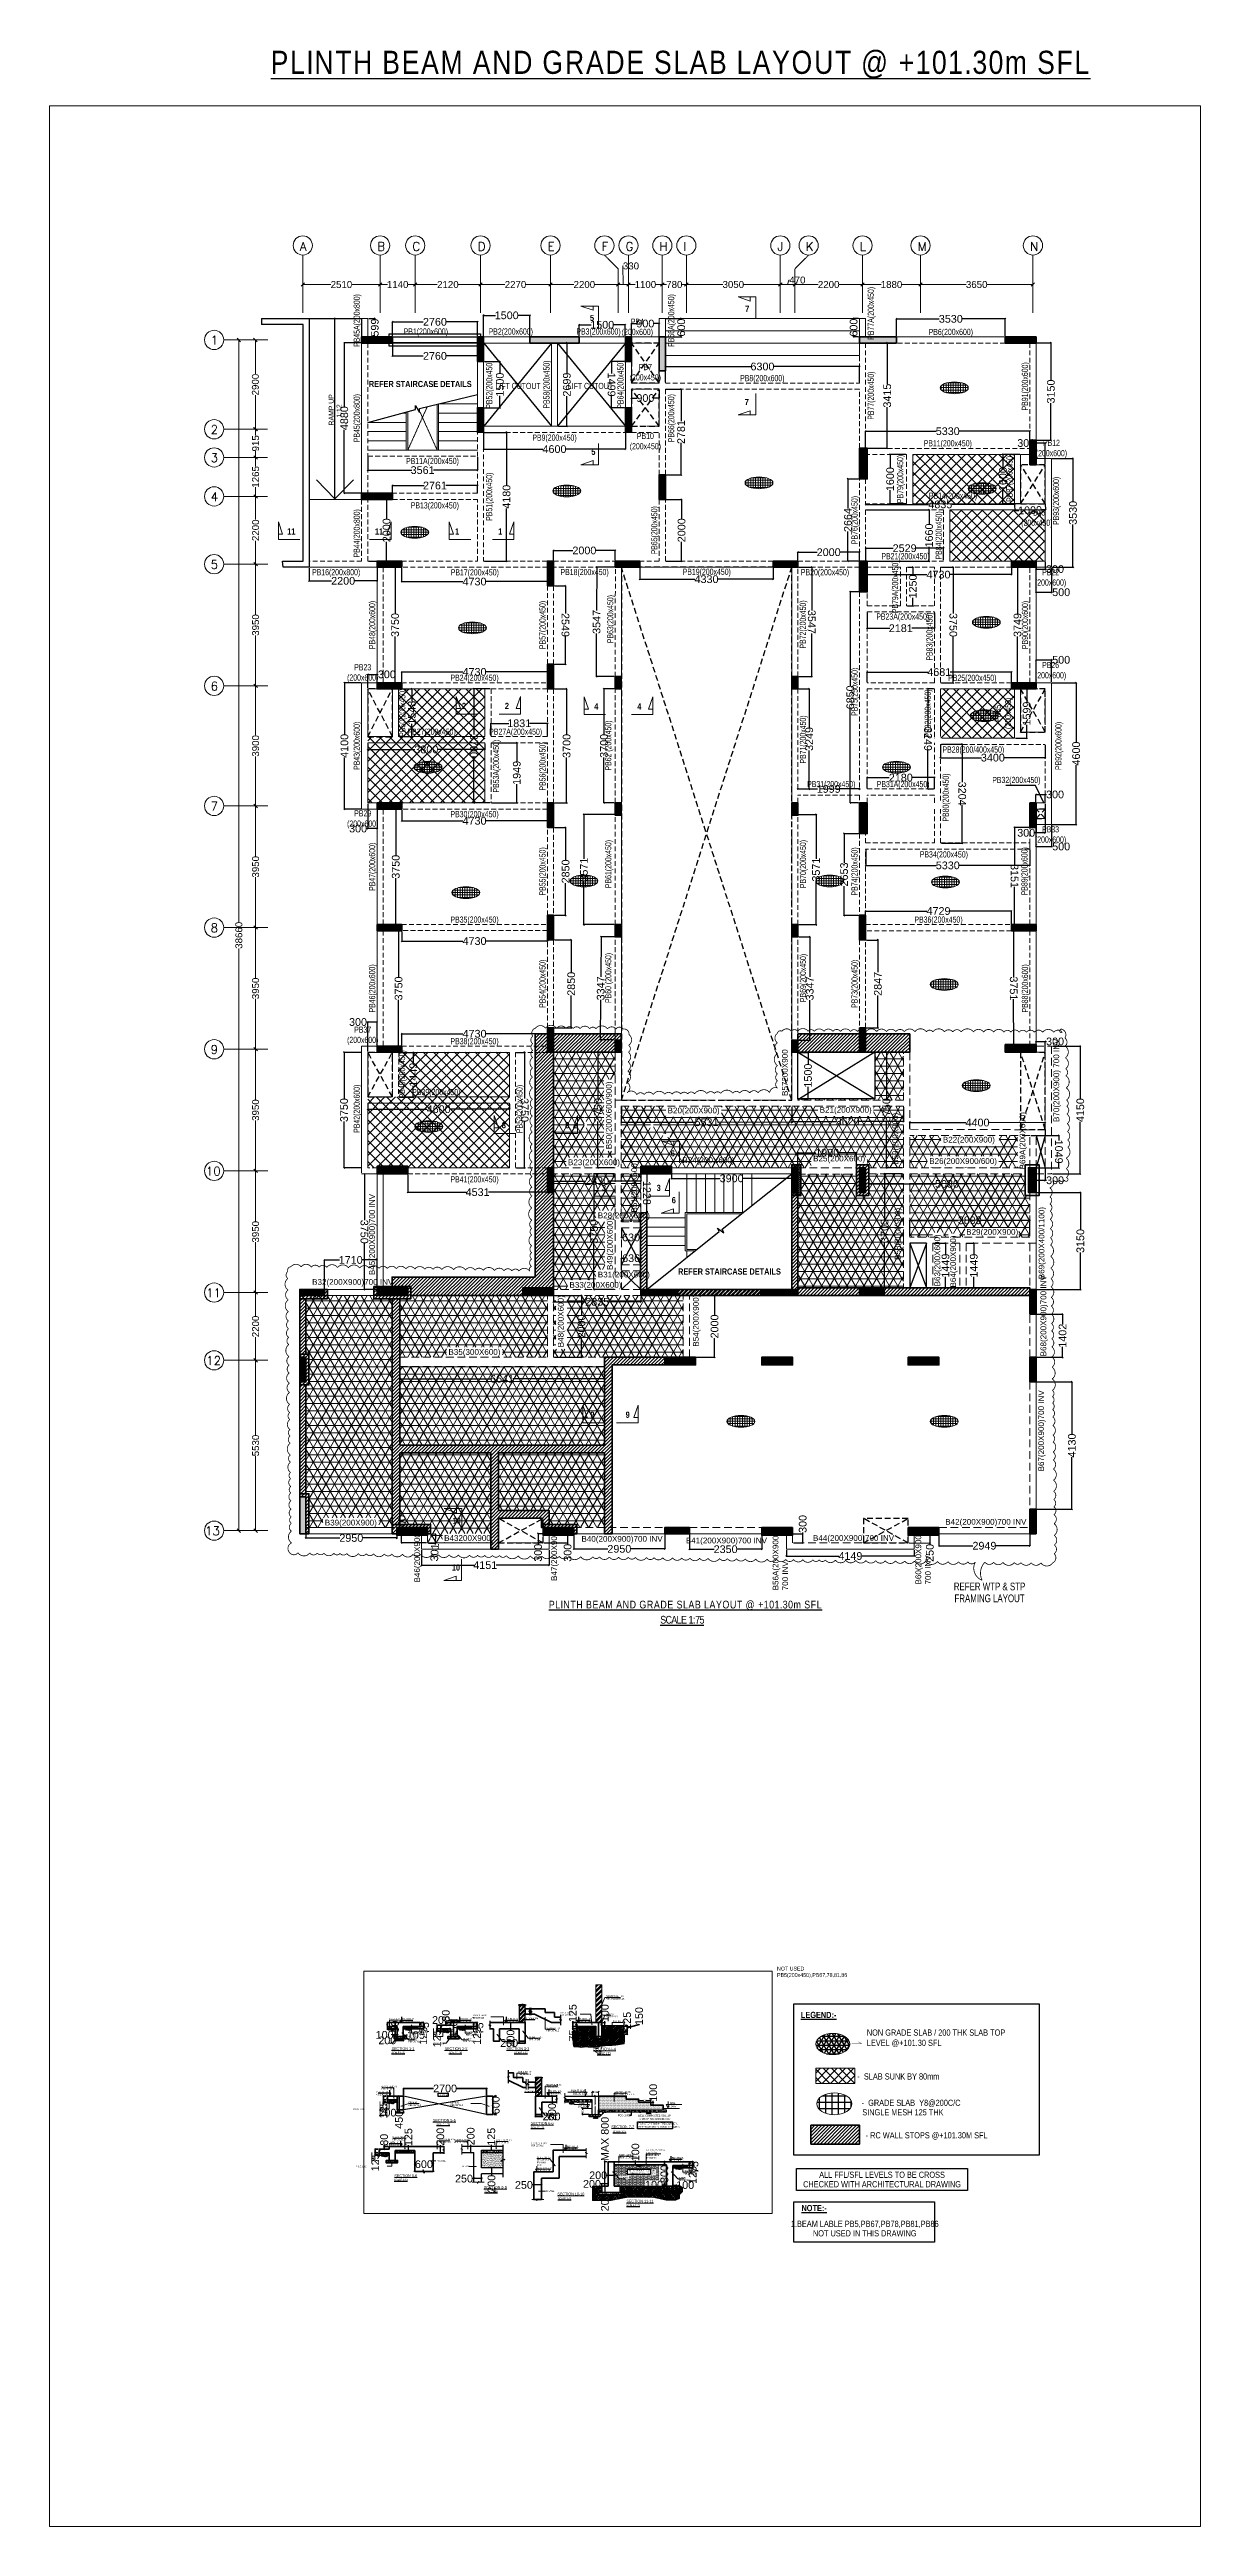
# Model space of a CAD drawing. Header units: millimetres. Extents: x 372 to 37729, y 179 to 80599.
import ezdxf
from ezdxf.enums import TextEntityAlignment as Align

# ---------------------------------------------------------------- set-up
doc = ezdxf.new("R2010")
doc.units = ezdxf.units.MM
for name, pattern in [('ACAD_ISO04W100', [30, 24, -3, 0, -3]), ('CONTINOUS', [0]), ('CONTINU', [0]), ('DASHDOT', [1, 0.5, -0.25, 0, -0.25]), ('DASHED', [0.75, 0.5, -0.25]), ('HIDDEN', [9.525, 6.35, -3.175]), ('HIDDEN2', [0.1875, 0.125, -0.0625])]:
    doc.linetypes.add(name, pattern=pattern)
for name, color, linetype in [('00_LA-DLINES', 3, 'Continuous'), ('01_LA_DESIGN LINES', 3, 'Continuous'), ('BAND DETAILS', 2, 'Continuous'), ('BEAM-1', 7, 'CONTINU'), ('COLUMN  HATCH', 253, 'Continuous'), ('cut out', 1, 'Continuous'), ('HAT', 8, 'Continuous'), ('NON STR WALL', 4, 'Continuous'), ('PC-Detail-Light', 7, 'Continuous'), ('S - HATCH', 8, 'Continuous'), ('S - TXT-1', 6, 'Continuous'), ('S-DIM', 8, 'Continuous'), ('S-SECTION', 5, 'Continuous'), ('SECTION', 4, 'CONTINU'), ('SL-FW-HIDDEN', 1, 'Continuous'), ('SO-STR-BEAM-TEXT', 3, 'Continuous'), ('STR-COL', 3, 'Continuous'), ('sub title', 22, 'Continuous'), ('TEMP', 8, 'Continuous'), ('TEXT', 7, 'Continuous'), ('TOILET SUNK BY100', 240, 'Continuous'), ('TOILET SUNK BY80', 240, 'Continuous')]:
    doc.layers.add(name, color=color, linetype=linetype)
for name, color, linetype, lineweight in [('A-ANNO-DIMS', 8, 'Continuous', 15), ('A-ANNO-GRID-LINE', 8, 'ACAD_ISO04W100', 20), ('A-ANNO-GRID-TEXT', 13, 'Continuous', 15), ('A-CLMN', 5, 'Continuous', 50), ('A-CONC', 5, 'Continuous', 40), ('A-CONC-PATT', 253, 'Continuous', 0), ('A-ELEV-005', 9, 'Continuous', 5), ('A-GRID-LINE', 252, 'DASHDOT', 15), ('A-HIDD-BELW', 8, 'HIDDEN2', 20), ('A-WALL', 2, 'Continuous', 40), ('A-WALL-PATT', 8, 'Continuous', 9), ('Block', 41, 'Continuous', 13), ('Column outline', 7, 'Continuous', 0), ('HATCH', 9, 'Continuous', 0), ('S - BEAM', 7, 'Continuous', 13), ('S - BEAM TXT', 30, 'Continuous', 13), ('S - COL', 5, 'Continuous', 40), ('S - COL HATCH', 9, 'Continuous', 5), ('S - DIM', 253, 'Continuous', 13), ('S - SEC CUT', 5, 'Continuous', 13), ('S - SEC CUT TXT', 1, 'Continuous', 13), ('S - SLAB TXT', 2, 'Continuous', 13), ('section symb', 5, 'Continuous', 0), ('STR-COL-DIM', 8, 'Continuous', 18), ('STR-Stair', 1, 'Continuous', 13)]:
    doc.layers.add(name, color=color, linetype=linetype, lineweight=lineweight)
doc.styles.add('Dim.s & Anno.(Misc.)', font='ARIALN.TTF')
doc.styles.add('meera', font='swissc.ttf', dxfattribs={"height": 0.15})
doc.styles.add('ROMANS', font='romans.shx')
doc.styles.add('S - GRID TXT', font='ARIALNB.TTF')
doc.styles.add('SD', font='ARIALNB.TTF')
doc.styles.add('SED', font='ARIALN.TTF', dxfattribs={"height": 50})
doc.styles.add('SOBHA', font='arial.ttf')
doc.styles.add('SOBHA SMALL', font='arial.ttf')
doc.styles.add('sobha.sed', font='swisscl.ttf')
doc.styles.add('TITLE', font='tahoma.ttf')
doc.dimstyles.new('A-GFC-100', dxfattribs={"dimscale": 100, "dimtxt": 1.75, "dimasz": 1.5, "dimexe": 1.5, "dimexo": 0, "dimgap": 1, "dimtad": 1, "dimdec": 0, "dimdsep": 46, "dimtxsty": 'Dim.s & Anno.(Misc.)', "dimblk": 'ARCHTICK', "dimcen": 0, "dimdle": 1.5, "dimclrd": 256, "dimclre": 8, "dimclrt": 6, "dimazin": 2, "dimtfac": 1, "dimtdec": 0, "dimtix": 1, "dimtmove": 2, "dimatfit": 3, "dimfxl": 1, "dimtolj": 1, "dimlwd": -1, "dimlwe": 9, "dimarcsym": 0})
doc.dimstyles.new('S--20', dxfattribs={"dimscale": 20, "dimtxt": 12.5, "dimasz": 2, "dimexe": 0.25, "dimexo": 1.5, "dimgap": 0.1, "dimtad": 0, "dimdec": 0, "dimrnd": 0.0005, "dimzin": 0, "dimdsep": 46, "dimtxsty": 'SOBHA', "dimblk": 'OBLIQUE', "dimcen": 0.09, "dimclrd": 8, "dimclre": 8, "dimclrt": 4, "dimadec": 0, "dimazin": 0, "dimtfac": 1, "dimtdec": 0, "dimtofl": 0, "dimtmove": 0, "dimatfit": 3, "dimfxl": 0.18, "dimtolj": 1, "dimtzin": 0, "dimlwd": -1, "dimlwe": -1, "dimarcsym": 0})
doc.dimstyles.new('S--25', dxfattribs={"dimscale": 25, "dimtxt": 50, "dimasz": 2, "dimexe": 0.25, "dimexo": 0.25, "dimgap": 0.1, "dimtad": 0, "dimdec": 0, "dimrnd": 0.0005, "dimzin": 0, "dimdsep": 46, "dimtxsty": 'SED', "dimblk": 'OBLIQUE', "dimcen": 0.09, "dimclrd": 8, "dimclre": 8, "dimclrt": 6, "dimadec": 0, "dimazin": 0, "dimtfac": 1, "dimtdec": 0, "dimtofl": 0, "dimtmove": 0, "dimatfit": 3, "dimfxl": 0.18, "dimtolj": 1, "dimtzin": 0, "dimlwd": -1, "dimlwe": -1, "dimarcsym": 0})
doc.dimstyles.new('S-25', dxfattribs={"dimscale": 25, "dimtxt": 2.5, "dimasz": 1.5, "dimexe": 0.25, "dimexo": 0.5, "dimgap": 0.1, "dimtad": 0, "dimdec": 0, "dimrnd": 0.0005, "dimzin": 0, "dimdsep": 46, "dimtxsty": 'SOBHA', "dimblk": 'OBLIQUE', "dimcen": 0.09, "dimclrd": 8, "dimclre": 8, "dimclrt": 6, "dimadec": 0, "dimazin": 0, "dimtfac": 1, "dimtdec": 0, "dimtofl": 0, "dimtmove": 0, "dimatfit": 3, "dimfxl": 0.18, "dimtolj": 1, "dimtzin": 0, "dimlwd": -1, "dimlwe": -1, "dimarcsym": 0})
doc.dimstyles.new('S-50', dxfattribs={"dimscale": 50, "dimtxt": 2.5, "dimasz": 1.5, "dimexe": 0.25, "dimexo": 0.25, "dimgap": 0.1, "dimtad": 0, "dimdec": 0, "dimrnd": 0.0005, "dimzin": 0, "dimdsep": 46, "dimtxsty": 'SOBHA', "dimblk": 'OBLIQUE', "dimcen": 0.09, "dimclrd": 8, "dimclre": 8, "dimclrt": 6, "dimadec": 5, "dimazin": 0, "dimtfac": 1, "dimtdec": 0, "dimtofl": 0, "dimtmove": 0, "dimatfit": 3, "dimfxl": 0.18, "dimtolj": 1, "dimtzin": 0, "dimlwd": -1, "dimlwe": -1, "dimarcsym": 0})
doc.dimstyles.new('S-75', dxfattribs={"dimscale": 75, "dimtxt": 2.5, "dimasz": 1.5, "dimexe": 0.25, "dimexo": 0.25, "dimgap": 0.1, "dimtad": 0, "dimdec": 0, "dimzin": 0, "dimdsep": 46, "dimtxsty": 'SOBHA', "dimblk": 'OBLIQUE', "dimcen": 0.09, "dimclrd": 8, "dimclre": 8, "dimclrt": 6, "dimadec": 5, "dimazin": 0, "dimtfac": 1, "dimtdec": 0, "dimtmove": 0, "dimatfit": 3, "dimfxl": 0.18, "dimtolj": 1, "dimtzin": 0, "dimlwd": -1, "dimlwe": -1, "dimarcsym": 0})
pattern_1 = [(0, (123594.12, 2235012.68), (0, 238.125), []), (60, (123594.12, 2235012.68), (-206.2223, 119.0625), []), (120, (123594.12, 2235012.68), (-206.2223, -119.0625), [])]
pattern_2 = [(45, (-2861.98, -360192.46), (-168.379802, 168.379802), []), (135, (-2861.98, -360192.46), (-168.379802, -168.379802), [])]
pattern_3 = [(45, (-66633.115, -21770.65), (-56.1266008, 56.1266008), [])]
pattern_4 = [(45, (123594.12, 2235012.68), (0, 134.703842), [95.25, -95.25]), (45, (123568.87, 2235037.93), (0, 134.703842), [95.25, -95.25]), (45, (123543.61, 2235063.19), (0, 134.703842), [95.25, -95.25]), (135, (123543.61, 2235080.03), (-134.703842, 0), [95.25, -95.25]), (135, (123568.87, 2235105.28), (-134.703842, 0), [95.25, -95.25]), (135, (123594.12, 2235130.54), (-134.703842, 0), [95.25, -95.25])]
pattern_5 = [(45, (115101.865, 2202602.75), (-56.1266008, 56.1266008), [])]
pattern_6 = [(45, (115002.655, 2202502.094), (-22.4506403, 22.4506403), [])]
pattern_7 = [(45, (115002.655, 2202502.09), (-56.1266008, 56.1266008), [])]

msp = doc.modelspace()

# ---------------------------------------------------------------- texts
at = {"layer": 'S - SEC CUT', "color": 4, "style": 'SED'}
msp.add_text('+100.60m LVL', height=50, dxfattribs=at).set_placement((16195.3, 11714.4, 0.2))
for s, insert, char_height, width, attachment_point in [('+101.30 SFL.', (11813, 16609.3), 50, 437.836, 1), ('PLINTH LVL', (11828.7, 16689.2), 50, 437.836, 1), ('+101.30 SFL.', (13698, 16609.3), 50, 437.836, 1), ('PLINTH LVL', (13713.7, 16689.2), 50, 437.836, 1), ('+101.30 SFL.', (15215.4, 16609.3), 50, 437.836, 1), ('PLINTH LVL', (15231.1, 16689.2), 50, 437.836, 1), ('+101.30 SFL.', (17563.1, 16609.3), 50, 437.836, 1), ('PLINTH LVL', (17578.7, 16689.2), 50, 437.836, 1), ('+101.30 SFL.', (11388.7, 14230.8, 0.4), 50, 437.836, 3), ('PLINTH LVL', (11373.1, 14310.7, 0.4), 50, 437.836, 3), ('+101.30 SFL.', (16593.8, 14257.6, 0.4), 50, 437.836, 1), ('PLINTH LVL', (16609.4, 14337.6, 0.4), 50, 437.836, 1), ('PLINTH LVL', (17302.2, 14357.7, 0.4), 62.5, 586.517, 1), ('+101.30 SFL.', (17316.5, 14264.2, 0.4), 62.5, 586.517, 1), (' +100.90M ', (17445, 13850.7, 0.4), 62.5, 586.517, 1), ('NGL ', (17573, 13957.7, 0.4), 62.5, 586.517, 1), (' +0.00 M ', (20728.5, 13846, 0.4), 62.5, 293.749, 3), ('NGL ', (20683, 13957.7, 0.4), 62.5, 586.517, 3), ('+101.30 SFL.', (11746.9, 12589.9), 50, 437.836, 3), ('PLINTH LVL', (11731.2, 12669.8), 50, 437.836, 3), ('+101.30 SFL.', (17149.4, 12462.7), 50, 437.836, 1), ('PLINTH LVL', (17165.1, 12542.6), 50, 437.836, 1), ('+101.30 SFL.', (20556.9, 12092.7), 50, 437.836, 1), ('PLINTH LVL', (20572.6, 12172.6), 50, 437.836, 1), ('WTP TOP SLAB ', (16209.8, 11840.1), 50, 437.836, 1)]:
    msp.add_mtext(s, dxfattribs=dict(at, insert=insert, char_height=char_height, width=width, attachment_point=attachment_point))
at = {"layer": 'S - SEC CUT TXT', "color": 1, "linetype": 'ByBlock', "char_height": 87.5, "style": 'SD'}
for s, insert, width, attachment_point, rotation in [('{\\fArial Narrow|b0|i0|c0|p34;\\LSECTION 1-1}', (11472.8, 15738), 1177.794, 1, 0.010721), ('{\\fArial Narrow|b0|i0|c0|p34;\\LSECTION 2-2}', (13196.3, 15738), 1177.794, 1, 0.010721), ('{\\fArial Narrow|b0|i0|c0|p34;\\LSECTION 3-3}', (15943.7, 15737.8), 1177.794, 3, 359.989279), ('{\\fArial Narrow|b0|i0|c0|p34;\\LSECTION 4-4}', (18015.8, 15729, 0.4), 1177.794, 1, 0.010721), ('{\\fArial Narrow|b0|i0|c0|p34;\\LSECTION 5-5}', (12816.3, 13410.2, 0.4), 1177.794, 1, 0.010721), ('{\\fArial Narrow|b0|i0|c0|p34;\\LSECTION 6-6}', (15993.5, 13314.6, 0.4), 649.445, 1, 0.010721), ('{\\fArial Narrow|b0|i0|c0|p34;\\LSECTION 7-7}', (18607.8, 13199.7, 0.8), 808.662, 1, 0.010721), ('{\\fArial Narrow|b0|i0|c0|p34;\\LSECTION 8-8}', (11563.8, 11608.8), 612.77, 1, 0.010721), ('{\\fArial Narrow|b0|i0|c0|p34;\\LSECTION 9-9}', (14472.2, 11231.8), 612.77, 1, 0.010721), ('{\\fArial Narrow|b0|i0|c0|p34;\\LSECTION 10-10}', (16857.3, 11017.9), 779.597, 1, 0.010721), ('{\\fArial Narrow|b0|i0|c0|p34;\\LSECTION 11-11}', (19099.6, 10783.9), 743.553, 1, 0.010721)]:
    msp.add_mtext(s, dxfattribs=dict(at, insert=insert, width=width, attachment_point=attachment_point, rotation=rotation))
at = {"layer": 'S - TXT-1', "char_height": 50, "style": 'sobha.sed'}
for s, insert, width, attachment_point in [('PARAPET WALL AS \\PPER ARCH DETAILS', (18425.4, 17418.5), 1001.801, 1), ('\\pxqj;P.C.C. 1:3:6', (11411.3, 16631.2), 327.292, 7), ('\\pxqj;P.C.C. 1:3:6', (12978.6, 16057.3), 1001.801, 9), ('\\pxqj;GRADE SLAB AS\\PPER DETAILS', (12144.4, 16119.1), 971.801, 7), ('\\pxqj;GRADE SLAB AS\\PPER DETAILS', (13887.5, 16116.4), 403.611, 7), ('\\pxqj;FLOOR SLAB AS\\PPER DETAILS', (15075.8, 16800.6), 1001.801, 3), ('\\pxqj;BLOCKWORK', (15829.1, 16694.4), 1001.801, 1), ('\\pxqj;BEAM AS PER DETAIL', (15945.1, 15961.5), 343.652, 7), ('\\pxqj;STAIRCASE AS\\P PER DETAILS', (16489, 16254.7), 1001.801, 7), ('\\pxqj;GRADE SLAB AS\\PPER DETAILS', (17919.2, 16750.6, 0.4), 971.801, 9), ('\\pxqj;P.C.C. 1:3:6', (17423.8, 16125.8, 0.4), 1001.801, 7), ('\\pxqj;BEAM AS\\PPER DETAILS', (18405.5, 16841.4), 1001.801, 1), ('\\pxqj;SOIL FILLING', (18658, 16599.5, 0.4), 971.801, 1), ('\\pxqj;P.C.C. 1:3:6', (11106.9, 15838.4), 1001.801, 7), ('\\pxqj;BEAM AS\\PPER DETAILS', (12027.3, 15899.3), 1001.801, 7), ('\\pxqj;P.C.C. 1:3:6', (12836.5, 15832.7), 1001.801, 7), ('\\pxqj;BEAM AS\\PPER DETAILS', (13801.3, 15906.6), 321.874, 7), ('\\pxqj;BEAM AS PER DETAIL', (15112.2, 15852.4), 343.652, 7), ('\\pxqj;P.C.C. 1:3:6', (17541.6, 15832.7), 1001.801, 7), ('\\pxqj;GRADE SLAB AS\\PPER DETAILS', (11150.4, 14357.1, 0.4), 971.801, 7), ('\\pxqj;STAIRCASE AS\\P PER DETAILS', (15573.3, 14971, 0.4), 1001.801, 1), ('\\pxqj;FLOOR SLAB AS\\PPER DETAILS', (16489.6, 14543.8, 0.4), 1001.801, 1), ('\\pxqj;P.C.C. 1:3:6', (11240.1, 13701.9, 0.4), 1001.801, 9), ('\\pxqj;BEAM AS\\PPER DETAILS', (12027.2, 13833.2, 0.4), 1001.801, 7), ('\\pxqj;LIFT SHAFT', (13004.9, 14161.7, 0.4), 1001.801, 7), ('\\pxqj;BEAM AS\\PPER DETAILS', (14391.9, 13833.2, 0.4), 1001.801, 9), ('\\pxqj;BLOCKWORK', (16130.5, 14332.2, 0.4), 331.675, 3), ('\\pxqj;STEPS IN BLOCK \\PWORK AS PER ARCH. ', (18716.4, 14318.2), 595.59, 1), ('\\pxqj;BEAM AS PER DETAIL', (16482.6, 13467.2, 0.4), 343.652, 7), ('\\pxqj;GRADE SLAB AS\\PPER DETAILS', (11508.5, 12716.2), 411.113, 7), ('\\pxql;RC WALL', (12951.1, 12073.2, 0.8), 234.645, 1), ('\\pxqj;FLOOR SLAB AS\\PPER DETAILS', (12985.6, 12774.5), 406.006, 1), ('\\pxqj;FLOOR SLAB AS\\PPER DETAILS', (13915.8, 12758.1), 406.006, 3), ('\\pxqj;GRADE SLAB AS\\PPER DETAILS', (15271.8, 12615.9, 0.4), 411.113, 9), ('\\pxqj;FLOOR SLAB AS\\PPER DETAILS', (17009.8, 12654), 1001.801, 3), ('\\pxql;WTP BEAM AS PER WTP/STP FRAMING PLAN', (16569.2, 12187.5, 0.4), 377.686, 3), ('RAMP LANDING (PLAIN CONCRETE)', (18864.9, 12118.5), 488.54, 7), ('FILLING VARIES(AS PER SLOPE, REFER ARCH DRAWING)', (19752.3, 12109.8), 488.54, 7), ('\\pxqj;P.C.C. 1:3:6', (11323.8, 11841), 1001.801, 9), ('\\pxql;RC WALL', (13999.8, 11895.9, 0.8), 234.645, 3), ('\\pxqj;RC WALL', (18871.2, 11480.3), 264.959, 7), ('\\pxqj;BEAM AS\\PPER DETAILS', (20771.2, 11394.6), 1001.801, 7), ('\\pxqj;GRADE SLAB AS\\PPER DETAILS', (20946.1, 11602.4), 426.387, 7), ('\\pxql;RC WALL', (16480.7, 11090.2, 0.8), 234.645, 1), ('\\pxqj;P.C.C. 1:3:6', (19850.8, 10971.8), 1001.801, 7)]:
    msp.add_mtext(s, dxfattribs=dict(at, insert=insert, width=width, attachment_point=attachment_point))
at = {"layer": 'STR-Stair', "linetype": 'ByBlock', "insert": (23986.1, 18353.4), "char_height": 125, "width": 845.122, "attachment_point": 1, "style": 'meera'}
msp.add_mtext('NOT USED PB5(200x450),PB67,78,81,86 ', dxfattribs=at)
at = {"layer": 'sub title', "insert": (20855.6, 80559.2, -0.2), "char_height": 750, "width": 28522.444, "attachment_point": 2, "style": 'SD'}
msp.add_mtext('{\\fArial Narrow|b0|i0|c0|p34;\\T1.1;\\L\\C7;PLINTH BEAM AND GRADE SLAB LAYOUT @ +101.30m SFL}', dxfattribs=at)
at = {"layer": 'sub title', "color": 1, "insert": (30883.2, 30822.7, 0.4), "char_height": 250, "width": 2618.434, "attachment_point": 2, "line_spacing_factor": 0.923077, "style": 'SD'}
msp.add_mtext('{\\fSwis721 LtCn BT|b0|i0|c0|p34;REFER WTP & STP \\PFRAMING LAYOUT}', dxfattribs=at)
at = {"layer": 'sub title', "char_height": 200, "attachment_point": 2, "line_spacing_factor": 0.923077, "style": 'SD'}
for s, insert, width in [('{\\fSwis721 LtCn BT|b1|i0|c0|p34;\\L\\C4;LEGEND:-}', (25334.9, 16887.4), 18596.495), ('{\\fSwis721 LtCn BT|b0|i0|c0|p34;\\C4;-  SLAB SUNK BY 80mm }', (27924.3, 14889.6), 2835.669), ('{\\fSwis721 LtCn BT|b0|i0|c0|p34;\\C4;        -  GRADE SLAB  Y8@200C/C SINGLE MESH 125 THK}', (28071.1, 14033.4), 3467.253), ('\\pxt61;{\\fSwis721 LtCn BT|b0|i0|c0|p34;\\C4;- RC WALL STOPS @+101.30M SFL}', (28840.9, 12979.9), 3810.765), ('{\\fSwis721 LtCn BT|b1|i0|c0|p34;\\L\\C4;NOTE:-}', (25188.6, 10616.6), 1115.741), ('{\\fSwis721 LtCn BT|b0|i0|c0|p34;\\C4;1.BEAM LABLE \\fSwis721 Cn BT|b0|i0|c0|p34;PB5,PB67,PB78,PB81,PB86 NOT USED IN THIS DRAWING }', (26832.8, 10103.8), 4393.922)]:
    msp.add_mtext(s, dxfattribs=dict(at, insert=insert, width=width))
at = {"layer": 'sub title', "color": 7, "insert": (29200.1, 15740.8, 6.2), "char_height": 200, "width": 4598.885, "attachment_point": 8, "style": 'SED'}
msp.add_mtext('\\pxql;{\\C4;NON GRADE SLAB / 200 THK SLAB TOP LEVEL @+101.30 SFL}', dxfattribs=at)
at = {"layer": 'sub title', "insert": (27394, 11697.7), "char_height": 200, "width": 5348.506, "attachment_point": 2, "line_spacing_factor": 0.923077, "style": 'SD', "bg_fill": 16, "box_fill_scale": 1.5, "bg_fill_color": 256, "bg_fill_transparency": 0}
msp.add_mtext('{\\fArial Narrow|b0|i0|c0|p34;\\C4;ALL FFL/SFL LEVELS TO BE CROSS \\PCHECKED WITH ARCHITECTURAL DRAWING}', dxfattribs=at)
at = {"layer": 'TEXT', "color": 3, "char_height": 160, "width": 1569.642, "attachment_point": 1, "rotation": 90, "style": 'SOBHA SMALL'}
for s, insert in [('RAMP UP', (9433.8, 68392.3, -0.4)), ('1:12', (9688, 68646.3, -0.4))]:
    msp.add_mtext(s, dxfattribs=dict(at, insert=insert))
at = {"layer": 'TEXT', "style": 'sobha.sed'}
for s, insert, char_height, width, attachment_point in [('\\pxql;{\\LSCALE 1:20}', (11826.2, 15531.3), 62.5, 352.54, 9), ('\\pxql;{\\LSCALE 1:20}', (15134.6, 15531.3), 62.5, 1805.445, 9), ('\\pxql;{\\LSCALE 1:20}', (15455.4, 15531.1), 62.5, 1805.445, 7), ('\\pxql;{\\LSCALE 1:20}', (19954.2, 15507.5, 0.4), 62.5, 1805.445, 9), ('\\pxql;{\\LSCALE 1:20}', (14734.7, 13203.5, 0.4), 62.5, 1805.445, 9), ('\\pxql;{\\LSCALE 1:20}', (16490.6, 13107.9, 0.4), 62.5, 498.564, 9), ('\\pxql;{\\LSCALE 1:25}', (19078.9, 12969.1, 0.8), 62.5, 422.768, 9), ('\\pxql;PCC (1:4:8)', (18820.3, 13477.7, 0.4), 62.5, 2170.491, 7), ('\\pxql;WELL COMPACTED SOIL UP\\PTO 95% PROCTOR DENSITY', (19470.9, 13378.7, 0.4), 62.5, 2170.491, 7), ('\\pxql;{\\LSCALE 1:20}', (11993.2, 11402.1), 62.5, 436.02, 9), ('\\pxql;WELL COMPACTED SOIL UP\\PTO 95% PROCTOR DENSITY', (19170.7, 11620), 50, 2170.491, 7), ('\\pxql;{\\LSCALE 1:20}', (16291.5, 11025.1), 62.5, 1805.445, 9), ('\\pxql;{\\LSCALE 1:20}', (17261.9, 10796.6), 62.5, 390.735, 9), ('\\pxql;{\\LSCALE 1:20}', (19453, 10577.2), 62.5, 352.54, 9)]:
    msp.add_mtext(s, dxfattribs=dict(at, insert=insert, char_height=char_height, width=width, attachment_point=attachment_point))
at = {"layer": 'TEXT', "insert": (19489.6, 13120.8), "char_height": 62.5, "width": 1076.79, "attachment_point": 7, "style": 'sobha.sed', "bg_fill": 16, "box_fill_scale": 1.5, "bg_fill_color": 256, "bg_fill_transparency": 0}
msp.add_mtext('FOR STEP FINISH- TREAD,RISER,\\PREFER ARCHITECTURAL DRAWING.', dxfattribs=at)

# ---------------------------------------------------------------- blocks, each defined once
blk = doc.blocks.new('_Oblique')
at = {"color": 0, "linetype": 'ByBlock', "lineweight": -2}
blk.add_line((-0.5, -0.5), (0.5, 0.5), dxfattribs=at)
blk = doc.blocks.new('*D314')
at = {"layer": 'Defpoints', "color": 0, "transparency": 16777216}
for p in [(11586, 16539), (11655, 16539), (11655, 16089)]:
    blk.add_point(p, dxfattribs=at)
at = {"layer": 'S - COL', "color": 8, "transparency": 16777216}
for p, q in [((11625, 16539), (11581, 16539)), ((11625, 16089), (11581, 16089)), ((11586, 16089), (11586, 16539))]:
    blk.add_line(p, q, dxfattribs=at)
at = {"layer": 'S - COL', "color": 8, "transparency": 16777216, "xscale": 40, "yscale": 40, "zscale": 40}
for p, rotation in [((11586, 16539), 90), ((11586, 16089), 270)]:
    blk.add_blockref('_Oblique', p, dxfattribs=dict(at, rotation=rotation))
at = {"layer": 'S - COL', "color": 4, "transparency": 16777216, "insert": (11586, 16314), "char_height": 250, "attachment_point": 5, "rotation": 90, "style": 'SOBHA'}
blk.add_mtext('\\A1;450', dxfattribs=at)
blk = doc.blocks.new('*D315')
at = {"layer": 'Defpoints', "color": 0, "transparency": 16777216}
for p in [(11655, 16089), (11855, 16089), (11655, 15958)]:
    blk.add_point(p, dxfattribs=at)
at = {"layer": 'S - COL', "color": 8, "transparency": 16777216}
for p, q in [((11655, 15958), (11615, 15958)), ((11655, 16059), (11655, 15953)), ((11855, 15958), (11655, 15958)), ((11855, 16059), (11855, 15953))]:
    blk.add_line(p, q, dxfattribs=at)
at = {"layer": 'S - COL', "color": 8, "transparency": 16777216, "xscale": 40, "yscale": 40, "zscale": 40, "rotation": 180}
blk.add_blockref('_Oblique', (11655, 15958), dxfattribs=at)
at = {"layer": 'S - COL', "color": 8, "transparency": 16777216, "xscale": 40, "yscale": 40, "zscale": 40}
blk.add_blockref('_Oblique', (11855, 15958), dxfattribs=at)
at = {"layer": 'S - COL', "color": 4, "transparency": 16777216, "insert": (11335, 15958), "char_height": 250, "attachment_point": 5, "style": 'SOBHA'}
blk.add_mtext('\\A1;200', dxfattribs=at)
blk = doc.blocks.new('*D316')
at = {"layer": 'Defpoints', "color": 0, "transparency": 16777216}
for p in [(12391, 16539), (12391, 16414), (12505, 16414)]:
    blk.add_point(p, dxfattribs=at)
at = {"layer": 'S - COL', "color": 8, "transparency": 16777216}
for p, q in [((12421, 16539), (12510, 16539)), ((12421, 16414), (12510, 16414)), ((12505, 16539), (12505, 16414)), ((12505, 16414), (12505, 16374))]:
    blk.add_line(p, q, dxfattribs=at)
at = {"layer": 'S - COL', "color": 8, "transparency": 16777216, "xscale": 40, "yscale": 40, "zscale": 40}
for p, rotation in [((12505, 16539), 90), ((12505, 16414), 270)]:
    blk.add_blockref('_Oblique', p, dxfattribs=dict(at, rotation=rotation))
at = {"layer": 'S - COL', "color": 4, "transparency": 16777216, "insert": (12505, 16107), "char_height": 250, "attachment_point": 5, "rotation": 90, "style": 'SOBHA'}
blk.add_mtext('\\A1;125', dxfattribs=at)
blk = doc.blocks.new('*D317')
at = {"layer": 'Defpoints', "color": 0, "transparency": 16777216}
for p in [(13398, 16619), (13398, 16539), (13598, 16539)]:
    blk.add_point(p, dxfattribs=at)
at = {"layer": 'S - COL', "color": 8, "transparency": 16777216}
for p, q in [((13398, 16619), (13358, 16619)), ((13398, 16569), (13398, 16624)), ((13598, 16619), (13398, 16619)), ((13598, 16569), (13598, 16624))]:
    blk.add_line(p, q, dxfattribs=at)
at = {"layer": 'S - COL', "color": 8, "transparency": 16777216, "xscale": 40, "yscale": 40, "zscale": 40, "rotation": 180}
blk.add_blockref('_Oblique', (13398, 16619), dxfattribs=at)
at = {"layer": 'S - COL', "color": 8, "transparency": 16777216, "xscale": 40, "yscale": 40, "zscale": 40}
blk.add_blockref('_Oblique', (13598, 16619), dxfattribs=at)
at = {"layer": 'S - COL', "color": 4, "transparency": 16777216, "insert": (13078, 16619), "char_height": 250, "attachment_point": 5, "style": 'SOBHA'}
blk.add_mtext('\\A1;200', dxfattribs=at)
blk = doc.blocks.new('*D318')
at = {"layer": 'Defpoints', "color": 0, "transparency": 16777216}
for p in [(14134, 16539), (14134, 16414), (14248, 16414)]:
    blk.add_point(p, dxfattribs=at)
at = {"layer": 'S - COL', "color": 8, "transparency": 16777216}
for p, q in [((14164, 16539), (14253, 16539)), ((14164, 16414), (14253, 16414)), ((14248, 16539), (14248, 16414)), ((14248, 16414), (14248, 16374))]:
    blk.add_line(p, q, dxfattribs=at)
at = {"layer": 'S - COL', "color": 8, "transparency": 16777216, "xscale": 40, "yscale": 40, "zscale": 40}
for p, rotation in [((14248, 16539), 90), ((14248, 16414), 270)]:
    blk.add_blockref('_Oblique', p, dxfattribs=dict(at, rotation=rotation))
at = {"layer": 'S - COL', "color": 4, "transparency": 16777216, "insert": (14248, 16107), "char_height": 250, "attachment_point": 5, "rotation": 90, "style": 'SOBHA'}
blk.add_mtext('\\A1;125', dxfattribs=at)
blk = doc.blocks.new('*D319')
at = {"layer": 'Defpoints', "color": 0, "transparency": 16777216}
for p in [(13235, 16539), (13398, 16539), (13398, 16459)]:
    blk.add_point(p, dxfattribs=at)
at = {"layer": 'S - COL', "color": 8, "transparency": 16777216}
for p, q in [((13368, 16539), (13230, 16539)), ((13368, 16459), (13230, 16459)), ((13235, 16539), (13235, 16579)), ((13235, 16459), (13235, 16539))]:
    blk.add_line(p, q, dxfattribs=at)
at = {"layer": 'S - COL', "color": 8, "transparency": 16777216, "xscale": 40, "yscale": 40, "zscale": 40}
for p, rotation in [((13235, 16539), 90), ((13235, 16459), 270)]:
    blk.add_blockref('_Oblique', p, dxfattribs=dict(at, rotation=rotation))
at = {"layer": 'S - COL', "color": 4, "transparency": 16777216, "insert": (13235, 16760), "char_height": 250, "attachment_point": 5, "rotation": 90, "style": 'SOBHA'}
blk.add_mtext('\\A1;80', dxfattribs=at)
blk = doc.blocks.new('*D320')
at = {"layer": 'Defpoints', "color": 0, "transparency": 16777216}
for p in [(13398, 16539), (13398, 16089), (13485, 16089)]:
    blk.add_point(p, dxfattribs=at)
at = {"layer": 'S - COL', "color": 8, "transparency": 16777216}
for p, q in [((13428, 16539), (13490, 16539)), ((13428, 16089), (13490, 16089)), ((13485, 16539), (13485, 16089))]:
    blk.add_line(p, q, dxfattribs=at)
at = {"layer": 'S - COL', "color": 8, "transparency": 16777216, "xscale": 40, "yscale": 40, "zscale": 40}
for p, rotation in [((13485, 16539), 90), ((13485, 16089), 270)]:
    blk.add_blockref('_Oblique', p, dxfattribs=dict(at, rotation=rotation))
at = {"layer": 'S - COL', "color": 4, "transparency": 16777216, "insert": (13485, 16314), "char_height": 250, "attachment_point": 5, "rotation": 90, "style": 'SOBHA'}
blk.add_mtext('\\A1;450', dxfattribs=at)
blk = doc.blocks.new('*D321')
at = {"layer": 'Defpoints', "color": 0, "ltscale": 10000, "transparency": 16777216}
for p in [(12391, 16414), (12391, 16339), (12505, 16339)]:
    blk.add_point(p, dxfattribs=at)
at = {"layer": 'S - COL', "color": 8, "ltscale": 10000, "transparency": 16777216}
for p, q in [((12421, 16414), (12510, 16414)), ((12421, 16339), (12510, 16339)), ((12505, 16414), (12505, 16339))]:
    blk.add_line(p, q, dxfattribs=at)
at = {"layer": 'S - COL', "color": 8, "ltscale": 10000, "transparency": 16777216, "xscale": 40, "yscale": 40, "zscale": 40}
for p, rotation in [((12505, 16414), 90), ((12505, 16339), 270)]:
    blk.add_blockref('_Oblique', p, dxfattribs=dict(at, rotation=rotation))
at = {"layer": 'S - COL', "color": 4, "ltscale": 10000, "transparency": 16777216, "insert": (12564, 16362), "char_height": 250, "attachment_point": 5, "rotation": 90, "style": 'SOBHA'}
blk.add_mtext('\\A1;75', dxfattribs=at)
blk = doc.blocks.new('*D322')
at = {"layer": 'Defpoints', "color": 0, "ltscale": 10000, "transparency": 16777216}
for p in [(14134, 16414), (14134, 16339), (14248, 16339)]:
    blk.add_point(p, dxfattribs=at)
at = {"layer": 'S - COL', "color": 8, "ltscale": 10000, "transparency": 16777216}
for p, q in [((14164, 16414), (14253, 16414)), ((14164, 16339), (14253, 16339)), ((14248, 16414), (14248, 16339))]:
    blk.add_line(p, q, dxfattribs=at)
at = {"layer": 'S - COL', "color": 8, "ltscale": 10000, "transparency": 16777216, "xscale": 40, "yscale": 40, "zscale": 40}
for p, rotation in [((14248, 16414), 90), ((14248, 16339), 270)]:
    blk.add_blockref('_Oblique', p, dxfattribs=dict(at, rotation=rotation))
at = {"layer": 'S - COL', "color": 4, "ltscale": 10000, "transparency": 16777216, "insert": (14328, 16349), "char_height": 250, "attachment_point": 5, "rotation": 90, "style": 'SOBHA'}
blk.add_mtext('\\A1;75', dxfattribs=at)
blk = doc.blocks.new('*D323')
at = {"layer": 'Defpoints', "color": 0, "transparency": 16777216}
for p in [(12949, 16334), (13078, 16459), (13078, 16334)]:
    blk.add_point(p, dxfattribs=at)
at = {"layer": 'S - COL', "color": 8, "transparency": 16777216}
for p, q in [((13048, 16459), (12944, 16459)), ((13048, 16334), (12944, 16334)), ((12949, 16459), (12949, 16334)), ((12949, 16334), (12949, 16294))]:
    blk.add_line(p, q, dxfattribs=at)
at = {"layer": 'S - COL', "color": 8, "transparency": 16777216, "xscale": 40, "yscale": 40, "zscale": 40}
for p, rotation in [((12949, 16459), 90), ((12949, 16334), 270)]:
    blk.add_blockref('_Oblique', p, dxfattribs=dict(at, rotation=rotation))
at = {"layer": 'S - COL', "color": 4, "transparency": 16777216, "insert": (12949, 16027), "char_height": 250, "attachment_point": 5, "rotation": 90, "style": 'SOBHA'}
blk.add_mtext('\\A1;125', dxfattribs=at)
blk = doc.blocks.new('*D324')
at = {"layer": 'Defpoints', "color": 0, "transparency": 16777216}
for p in [(12949, 16259), (13078, 16334), (13078, 16259)]:
    blk.add_point(p, dxfattribs=at)
at = {"layer": 'S - COL', "color": 8, "transparency": 16777216}
for p, q in [((13048, 16334), (12944, 16334)), ((13048, 16259), (12944, 16259)), ((12949, 16334), (12949, 16259))]:
    blk.add_line(p, q, dxfattribs=at)
at = {"layer": 'S - COL', "color": 8, "transparency": 16777216, "xscale": 40, "yscale": 40, "zscale": 40}
for p, rotation in [((12949, 16334), 90), ((12949, 16259), 270)]:
    blk.add_blockref('_Oblique', p, dxfattribs=dict(at, rotation=rotation))
at = {"layer": 'S - COL', "color": 4, "transparency": 16777216, "insert": (12949, 16189), "char_height": 250, "attachment_point": 5, "rotation": 90, "style": 'SOBHA'}
blk.add_mtext('\\A1;75', dxfattribs=at)
blk = doc.blocks.new('*D325')
at = {"layer": 'Defpoints', "color": 0, "transparency": 16777216}
for p in [(11660, 13704), (11860, 13704), (11660, 13613)]:
    blk.add_point(p, dxfattribs=at)
at = {"layer": 'S - COL', "color": 8, "transparency": 16777216}
for p, q in [((11660, 13674), (11660, 13608)), ((11860, 13674), (11860, 13608)), ((11660, 13613), (11620, 13613)), ((11860, 13613), (11660, 13613))]:
    blk.add_line(p, q, dxfattribs=at)
at = {"layer": 'S - COL', "color": 8, "transparency": 16777216, "xscale": 40, "yscale": 40, "zscale": 40, "rotation": 180}
blk.add_blockref('_Oblique', (11660, 13613), dxfattribs=at)
at = {"layer": 'S - COL', "color": 8, "transparency": 16777216, "xscale": 40, "yscale": 40, "zscale": 40}
blk.add_blockref('_Oblique', (11860, 13613), dxfattribs=at)
at = {"layer": 'S - COL', "color": 4, "transparency": 16777216, "insert": (11340, 13613), "char_height": 250, "attachment_point": 5, "style": 'SOBHA'}
blk.add_mtext('\\A1;200', dxfattribs=at)
blk = doc.blocks.new('*D326')
at = {"layer": 'Defpoints', "color": 0, "transparency": 16777216}
for p in [(11660, 14154), (11660, 13704), (11715, 13704)]:
    blk.add_point(p, dxfattribs=at)
at = {"layer": 'S - COL', "color": 8, "transparency": 16777216}
for p, q in [((11690, 14154), (11720, 14154)), ((11690, 13704), (11720, 13704)), ((11715, 14154), (11715, 13704)), ((11715, 13704), (11715, 13664))]:
    blk.add_line(p, q, dxfattribs=at)
at = {"layer": 'S - COL', "color": 8, "transparency": 16777216, "xscale": 40, "yscale": 40, "zscale": 40}
for p, rotation in [((11715, 14154), 90), ((11715, 13704), 270)]:
    blk.add_blockref('_Oblique', p, dxfattribs=dict(at, rotation=rotation))
at = {"layer": 'S - COL', "color": 4, "transparency": 16777216, "insert": (11715, 13381), "char_height": 250, "attachment_point": 5, "rotation": 90, "style": 'SOBHA'}
blk.add_mtext('\\A1;450', dxfattribs=at)
blk = doc.blocks.new('*D327')
at = {"layer": 'Defpoints', "color": 0, "transparency": 16777216}
for p in [(11211, 14029), (11340, 14154), (11340, 14029)]:
    blk.add_point(p, dxfattribs=at)
at = {"layer": 'S - COL', "color": 8, "transparency": 16777216}
for p, q in [((11310, 14154), (11206, 14154)), ((11310, 14029), (11206, 14029)), ((11211, 14154), (11211, 14029)), ((11211, 14029), (11211, 13989))]:
    blk.add_line(p, q, dxfattribs=at)
at = {"layer": 'S - COL', "color": 8, "transparency": 16777216, "xscale": 40, "yscale": 40, "zscale": 40}
for p, rotation in [((11211, 14154), 90), ((11211, 14029), 270)]:
    blk.add_blockref('_Oblique', p, dxfattribs=dict(at, rotation=rotation))
at = {"layer": 'S - COL', "color": 4, "transparency": 16777216, "insert": (11211, 13721), "char_height": 250, "attachment_point": 5, "rotation": 90, "style": 'SOBHA'}
blk.add_mtext('\\A1;125', dxfattribs=at)
blk = doc.blocks.new('*D328')
at = {"layer": 'Defpoints', "color": 0, "transparency": 16777216}
for p in [(11211, 13954), (11340, 14029), (11340, 13954)]:
    blk.add_point(p, dxfattribs=at)
at = {"layer": 'S - COL', "color": 8, "transparency": 16777216}
for p, q in [((11310, 14029), (11206, 14029)), ((11310, 13954), (11206, 13954)), ((11211, 14029), (11211, 13954)), ((11211, 13954), (11211, 13914))]:
    blk.add_line(p, q, dxfattribs=at)
at = {"layer": 'S - COL', "color": 8, "transparency": 16777216, "xscale": 40, "yscale": 40, "zscale": 40}
for p, rotation in [((11211, 14029), 90), ((11211, 13954), 270)]:
    blk.add_blockref('_Oblique', p, dxfattribs=dict(at, rotation=rotation))
at = {"layer": 'S - COL', "color": 4, "transparency": 16777216, "insert": (11211, 13733), "char_height": 250, "attachment_point": 5, "rotation": 90, "style": 'SOBHA'}
blk.add_mtext('\\A1;75', dxfattribs=at)
blk = doc.blocks.new('*D329')
at = {"layer": 'Defpoints', "color": 0, "transparency": 16777216}
for p in [(11860, 14154), (14560, 14398), (14560, 14154)]:
    blk.add_point(p, dxfattribs=at)
at = {"layer": 'S - COL', "color": 8, "transparency": 16777216}
for p, q in [((11860, 14184), (11860, 14403)), ((11860, 14398), (12833, 14398)), ((14560, 14398), (13587, 14398)), ((14560, 14184), (14560, 14403))]:
    blk.add_line(p, q, dxfattribs=at)
at = {"layer": 'S - COL', "color": 8, "transparency": 16777216, "xscale": 40, "yscale": 40, "zscale": 40, "rotation": 180}
blk.add_blockref('_Oblique', (11860, 14398), dxfattribs=at)
at = {"layer": 'S - COL', "color": 8, "transparency": 16777216, "xscale": 40, "yscale": 40, "zscale": 40}
blk.add_blockref('_Oblique', (14560, 14398), dxfattribs=at)
at = {"layer": 'S - COL', "color": 4, "transparency": 16777216, "insert": (13210, 14398), "char_height": 250, "attachment_point": 5, "style": 'SOBHA'}
blk.add_mtext('\\A1;2700', dxfattribs=at)
blk = doc.blocks.new('*D330')
at = {"layer": 'Defpoints', "color": 0, "transparency": 16777216}
for p in [(15611, 15963), (15611, 15874), (15811, 15963)]:
    blk.add_point(p, dxfattribs=at)
at = {"layer": 'S - COL', "color": 8, "transparency": 16777216}
for p, q in [((15611, 15874), (15571, 15874)), ((15611, 15933), (15611, 15869)), ((15811, 15874), (15611, 15874)), ((15811, 15933), (15811, 15869))]:
    blk.add_line(p, q, dxfattribs=at)
at = {"layer": 'S - COL', "color": 8, "transparency": 16777216, "xscale": 40, "yscale": 40, "zscale": 40, "rotation": 180}
blk.add_blockref('_Oblique', (15611, 15874), dxfattribs=at)
at = {"layer": 'S - COL', "color": 8, "transparency": 16777216, "xscale": 40, "yscale": 40, "zscale": 40}
blk.add_blockref('_Oblique', (15811, 15874), dxfattribs=at)
at = {"layer": 'S - COL', "color": 4, "transparency": 16777216, "insert": (15291, 15874), "char_height": 250, "attachment_point": 5, "style": 'SOBHA'}
blk.add_mtext('\\A1;200', dxfattribs=at)
blk = doc.blocks.new('_ArchTick')
at = {"color": 0, "linetype": 'ByBlock', "const_width": 0.15}
blk.add_lwpolyline([(-0.5, -0.5), (0.5, 0.5)], dxfattribs=at)
blk = doc.blocks.new('*U5')
at = {"layer": 'SL-FW-HIDDEN', "linetype": 'HIDDEN', "ltscale": 30}
for p, q in [((900, 1201), (0, 0)), ((0, 1201), (900, 0))]:
    blk.add_line(p, q, dxfattribs=at)
blk.add_lwpolyline([(0, 1201), (900, 1201), (900, 0), (0, 0)], close=True, dxfattribs=at)
at = {"layer": 'SL-FW-HIDDEN', "linetype": 'DASHED', "ltscale": 250, "style": 'TITLE'}
blk.add_attdef('DECRIPTION', text='', height=125, dxfattribs=at).set_placement((960, 116), align=Align.MIDDLE_CENTER)
blk = doc.blocks.new('*U6')
at = {"layer": 'SL-FW-HIDDEN', "linetype": 'HIDDEN', "ltscale": 30}
for p, q in [((900, 1298), (0, 0)), ((0, 1298), (900, 0))]:
    blk.add_line(p, q, dxfattribs=at)
blk.add_lwpolyline([(0, 1298), (900, 1298), (900, 0), (0, 0)], close=True, dxfattribs=at)
at = {"layer": 'SL-FW-HIDDEN', "linetype": 'DASHED', "ltscale": 250, "style": 'TITLE'}
blk.add_attdef('DECRIPTION', text='', height=125, dxfattribs=at).set_placement((960, 116), align=Align.MIDDLE_CENTER)
blk = doc.blocks.new('*U7')
at = {"layer": 'SL-FW-HIDDEN', "linetype": 'HIDDEN', "ltscale": 30}
for p, q in [((300, 304), (0, 0)), ((0, 304), (300, 0))]:
    blk.add_line(p, q, dxfattribs=at)
blk.add_lwpolyline([(0, 304), (300, 304), (300, 0), (0, 0)], close=True, dxfattribs=at)
at = {"layer": 'SL-FW-HIDDEN', "linetype": 'DASHED', "ltscale": 250, "style": 'TITLE'}
blk.add_attdef('DECRIPTION', text='', height=125, dxfattribs=at).set_placement((960, 116), align=Align.MIDDLE_CENTER)
blk = doc.blocks.new('*U70')
at = {"layer": 'SL-FW-HIDDEN', "linetype": 'HIDDEN', "ltscale": 30}
for p, q in [((800, 1552), (0, 0)), ((0, 1552), (800, 0))]:
    blk.add_line(p, q, dxfattribs=at)
blk.add_lwpolyline([(0, 1552), (800, 1552), (800, 0), (0, 0)], close=True, dxfattribs=at)
at = {"layer": 'SL-FW-HIDDEN', "linetype": 'DASHED', "ltscale": 250, "style": 'TITLE'}
blk.add_attdef('DECRIPTION', text='', height=125, dxfattribs=at).set_placement((960, 116), align=Align.MIDDLE_CENTER)
blk = doc.blocks.new('*U72')
at = {"layer": 'SL-FW-HIDDEN', "linetype": 'HIDDEN', "ltscale": 30}
for p, q in [((800, 1449), (0, 0)), ((0, 1449), (800, 0))]:
    blk.add_line(p, q, dxfattribs=at)
blk.add_lwpolyline([(0, 1449), (800, 1449), (800, 0), (0, 0)], close=True, dxfattribs=at)
at = {"layer": 'SL-FW-HIDDEN', "linetype": 'DASHED', "ltscale": 250, "style": 'TITLE'}
blk.add_attdef('DECRIPTION', text='', height=125, dxfattribs=at).set_placement((960, 116), align=Align.MIDDLE_CENTER)
blk = doc.blocks.new('*U68')
at = {"layer": 'SL-FW-HIDDEN', "linetype": 'HIDDEN', "ltscale": 30}
for p, q in [((801, 1400), (0, 0)), ((0, 1400), (801, 0))]:
    blk.add_line(p, q, dxfattribs=at)
blk.add_lwpolyline([(0, 1400), (801, 1400), (801, 0), (0, 0)], close=True, dxfattribs=at)
at = {"layer": 'SL-FW-HIDDEN', "linetype": 'DASHED', "ltscale": 250, "style": 'TITLE'}
blk.add_attdef('DECRIPTION', text='', height=125, dxfattribs=at).set_placement((960, 116), align=Align.MIDDLE_CENTER)
blk = doc.blocks.new('*U71')
at = {"layer": 'SL-FW-HIDDEN', "linetype": 'HIDDEN', "ltscale": 30}
for p, q in [((800, 1270), (0, 0)), ((0, 1270), (800, 0))]:
    blk.add_line(p, q, dxfattribs=at)
blk.add_lwpolyline([(0, 1270), (800, 1270), (800, 0), (0, 0)], close=True, dxfattribs=at)
at = {"layer": 'SL-FW-HIDDEN', "linetype": 'DASHED', "ltscale": 250, "style": 'TITLE'}
blk.add_attdef('DECRIPTION', text='', height=125, dxfattribs=at).set_placement((960, 116), align=Align.MIDDLE_CENTER)
blk = doc.blocks.new('*U69')
at = {"layer": 'SL-FW-HIDDEN', "linetype": 'HIDDEN', "ltscale": 30}
for p, q in [((801, 2500), (0, 0)), ((0, 2500), (801, 0))]:
    blk.add_line(p, q, dxfattribs=at)
blk.add_lwpolyline([(0, 2500), (801, 2500), (801, 0), (0, 0)], close=True, dxfattribs=at)
at = {"layer": 'SL-FW-HIDDEN', "linetype": 'DASHED', "ltscale": 250, "style": 'TITLE'}
blk.add_attdef('DECRIPTION', text='', height=125, dxfattribs=at).set_placement((960, 116), align=Align.MIDDLE_CENTER)
blk = doc.blocks.new('*U73')
at = {"layer": 'SL-FW-HIDDEN', "linetype": 'HIDDEN', "ltscale": 30}
for p, q in [((1450, 800), (0, 0)), ((0, 800), (1450, 0))]:
    blk.add_line(p, q, dxfattribs=at)
blk.add_lwpolyline([(0, 800), (1450, 800), (1450, 0), (0, 0)], close=True, dxfattribs=at)
at = {"layer": 'SL-FW-HIDDEN', "linetype": 'DASHED', "ltscale": 250, "style": 'TITLE'}
blk.add_attdef('DECRIPTION', text='', height=125, dxfattribs=at).set_placement((960, 116), align=Align.MIDDLE_CENTER)
blk = doc.blocks.new('*D443')
at = {"layer": 'BEAM-1', "color": 8, "transparency": 16777216}
for p, q in [((17847, 13754), (17665, 13754)), ((17671, 13754), (17671, 13702)), ((17884, 13554), (17665, 13554)), ((17671, 13554), (17671, 13606))]:
    blk.add_line(p, q, dxfattribs=at)
at = {"layer": 'Defpoints', "color": 0, "transparency": 16777216}
for p in [(17853, 13754), (17671, 13554), (17890, 13554)]:
    blk.add_point(p, dxfattribs=at)
at = {"layer": 'BEAM-1', "color": 8, "transparency": 16777216, "xscale": 50, "yscale": 50, "zscale": 50}
for p, rotation in [((17671, 13754), 90), ((17671, 13554), 270)]:
    blk.add_blockref('_Oblique', p, dxfattribs=dict(at, rotation=rotation))
at = {"layer": 'BEAM-1', "color": 6, "transparency": 16777216, "insert": (17671, 13654), "char_height": 50, "attachment_point": 5, "rotation": 90, "style": 'SED'}
blk.add_mtext('\\A1;200', dxfattribs=at)
blk = doc.blocks.new('*D331')
at = {"layer": 'Defpoints', "color": 0, "linetype": 'ByBlock', "transparency": 16777216}
for p in [(19490, 13954), (19890, 14011), (19890, 13954)]:
    blk.add_point(p, dxfattribs=at)
at = {"layer": 'STR-Stair', "color": 8, "transparency": 16777216}
for p, q in [((19490, 13960), (19490, 14017)), ((19490, 14011), (19641, 14011)), ((19890, 14011), (19738, 14011)), ((19890, 13960), (19890, 14017))]:
    blk.add_line(p, q, dxfattribs=at)
at = {"layer": 'STR-Stair', "color": 8, "linetype": 'ByBlock', "transparency": 16777216, "xscale": 50, "yscale": 50, "zscale": 50, "rotation": 180}
blk.add_blockref('_Oblique', (19490, 14011), dxfattribs=at)
at = {"layer": 'STR-Stair', "color": 8, "linetype": 'ByBlock', "transparency": 16777216, "xscale": 50, "yscale": 50, "zscale": 50}
blk.add_blockref('_Oblique', (19890, 14011), dxfattribs=at)
at = {"layer": 'STR-Stair', "color": 6, "linetype": 'ByBlock', "transparency": 16777216, "insert": (19690, 14011), "char_height": 50, "attachment_point": 5, "style": 'SED'}
blk.add_mtext('\\A1;400', dxfattribs=at)
blk = doc.blocks.new('*D332')
at = {"layer": 'Defpoints', "color": 0, "linetype": 'ByBlock', "transparency": 16777216}
for p in [(18064, 14154), (18085, 14154), (18064, 13554)]:
    blk.add_point(p, dxfattribs=at)
at = {"layer": 'STR-Stair', "color": 8, "transparency": 16777216}
for p, q in [((18070, 14154), (18091, 14154)), ((18085, 14154), (18085, 13902)), ((18085, 13554), (18085, 13806)), ((18070, 13554), (18091, 13554))]:
    blk.add_line(p, q, dxfattribs=at)
at = {"layer": 'STR-Stair', "color": 8, "linetype": 'ByBlock', "transparency": 16777216, "xscale": 50, "yscale": 50, "zscale": 50}
for p, rotation in [((18085, 14154), 90), ((18085, 13554), 270)]:
    blk.add_blockref('_Oblique', p, dxfattribs=dict(at, rotation=rotation))
at = {"layer": 'STR-Stair', "color": 6, "linetype": 'ByBlock', "transparency": 16777216, "insert": (18085, 13854), "char_height": 50, "attachment_point": 5, "rotation": 90, "style": 'SED'}
blk.add_mtext('\\A1;600', dxfattribs=at)
blk = doc.blocks.new('*D333')
at = {"layer": 'Defpoints', "color": 0, "linetype": 'ByBlock', "transparency": 16777216}
for p in [(17990, 14282), (17990, 14154), (18190, 14154)]:
    blk.add_point(p, dxfattribs=at)
at = {"layer": 'STR-Stair', "color": 8, "transparency": 16777216}
for p, q in [((17990, 14160), (17990, 14288)), ((17990, 14282), (18042, 14282)), ((18190, 14282), (18138, 14282)), ((18190, 14160), (18190, 14288))]:
    blk.add_line(p, q, dxfattribs=at)
at = {"layer": 'STR-Stair', "color": 8, "linetype": 'ByBlock', "transparency": 16777216, "xscale": 50, "yscale": 50, "zscale": 50, "rotation": 180}
blk.add_blockref('_Oblique', (17990, 14282), dxfattribs=at)
at = {"layer": 'STR-Stair', "color": 8, "linetype": 'ByBlock', "transparency": 16777216, "xscale": 50, "yscale": 50, "zscale": 50}
blk.add_blockref('_Oblique', (18190, 14282), dxfattribs=at)
at = {"layer": 'STR-Stair', "color": 6, "linetype": 'ByBlock', "transparency": 16777216, "insert": (18090, 14282), "char_height": 50, "attachment_point": 5, "style": 'SED'}
blk.add_mtext('\\A1;200', dxfattribs=at)
blk = doc.blocks.new('*D40')
at = {"layer": 'Defpoints', "color": 0, "linetype": 'ByBlock', "transparency": 16777216}
for p in [(20470, -1593781), (22980, -1593781), (22980, -1593781)]:
    blk.add_point(p, dxfattribs=at)
at = {"layer": 'STR-COL-DIM', "color": 8, "transparency": 16777216}
for p, q in [((20470, -1593781), (21380, -1593781)), ((22980, -1593781), (22070, -1593781))]:
    blk.add_line(p, q, dxfattribs=at)
at = {"layer": 'STR-COL-DIM', "color": 8, "linetype": 'ByBlock', "transparency": 16777216, "xscale": 112.5, "yscale": 112.5, "zscale": 112.5, "rotation": 180}
blk.add_blockref('_Oblique', (20470, -1593781), dxfattribs=at)
at = {"layer": 'STR-COL-DIM', "color": 8, "linetype": 'ByBlock', "transparency": 16777216, "xscale": 112.5, "yscale": 112.5, "zscale": 112.5}
blk.add_blockref('_Oblique', (22980, -1593781), dxfattribs=at)
at = {"layer": 'STR-COL-DIM', "color": 6, "linetype": 'ByBlock', "transparency": 16777216, "insert": (21725, -1593781), "char_height": 225, "attachment_point": 5, "style": 'SOBHA'}
blk.add_mtext('\\A1;2510', dxfattribs=at)
blk = doc.blocks.new('*D41')
at = {"layer": 'Defpoints', "color": 0, "transparency": 16777216}
for p in [(22980, -1593781), (24120, -1593781), (24120, -1593969, 0)]:
    blk.add_point(p, dxfattribs=at)
at = {"layer": 'STR-COL-DIM', "color": 8, "transparency": 16777216}
for p, q in [((22980, -1593781), (23218, -1593781)), ((24120, -1593781), (23883, -1593781)), ((24120, -1593950), (24120, -1593762))]:
    blk.add_line(p, q, dxfattribs=at)
at = {"layer": 'STR-COL-DIM', "color": 8, "transparency": 16777216, "xscale": 112.5, "yscale": 112.5, "zscale": 112.5, "rotation": 180}
blk.add_blockref('_Oblique', (22980, -1593781), dxfattribs=at)
at = {"layer": 'STR-COL-DIM', "color": 8, "transparency": 16777216, "xscale": 112.5, "yscale": 112.5, "zscale": 112.5}
blk.add_blockref('_Oblique', (24120, -1593781), dxfattribs=at)
at = {"layer": 'STR-COL-DIM', "color": 6, "transparency": 16777216, "insert": (23550, -1593781), "char_height": 225, "attachment_point": 5, "style": 'SOBHA'}
blk.add_mtext('\\A1;1140', dxfattribs=at)
blk = doc.blocks.new('*D42')
at = {"layer": 'Defpoints', "color": 0, "transparency": 16777216}
for p in [(26240, -1593781), (24120, -1593969, 0), (26240, -1593969, 0)]:
    blk.add_point(p, dxfattribs=at)
at = {"layer": 'STR-COL-DIM', "color": 8, "transparency": 16777216}
for p, q in [((24120, -1593950), (24120, -1593762)), ((24120, -1593781), (24835, -1593781)), ((26240, -1593781), (25525, -1593781)), ((26240, -1593950), (26240, -1593762))]:
    blk.add_line(p, q, dxfattribs=at)
at = {"layer": 'STR-COL-DIM', "color": 8, "transparency": 16777216, "xscale": 112.5, "yscale": 112.5, "zscale": 112.5, "rotation": 180}
blk.add_blockref('_Oblique', (24120, -1593781), dxfattribs=at)
at = {"layer": 'STR-COL-DIM', "color": 8, "transparency": 16777216, "xscale": 112.5, "yscale": 112.5, "zscale": 112.5}
blk.add_blockref('_Oblique', (26240, -1593781), dxfattribs=at)
at = {"layer": 'STR-COL-DIM', "color": 6, "transparency": 16777216, "insert": (25180, -1593781), "char_height": 225, "attachment_point": 5, "style": 'SOBHA'}
blk.add_mtext('\\A1;2120', dxfattribs=at)
blk = doc.blocks.new('*D43')
at = {"layer": 'Defpoints', "color": 0, "transparency": 16777216}
for p in [(28510, -1593781), (26240, -1593969, 0), (28510, -1593969, 0)]:
    blk.add_point(p, dxfattribs=at)
at = {"layer": 'STR-COL-DIM', "color": 8, "transparency": 16777216}
for p, q in [((26240, -1593950), (26240, -1593762)), ((26240, -1593781), (27030, -1593781)), ((28510, -1593781), (27720, -1593781)), ((28510, -1593950), (28510, -1593762))]:
    blk.add_line(p, q, dxfattribs=at)
at = {"layer": 'STR-COL-DIM', "color": 8, "transparency": 16777216, "xscale": 112.5, "yscale": 112.5, "zscale": 112.5, "rotation": 180}
blk.add_blockref('_Oblique', (26240, -1593781), dxfattribs=at)
at = {"layer": 'STR-COL-DIM', "color": 8, "transparency": 16777216, "xscale": 112.5, "yscale": 112.5, "zscale": 112.5}
blk.add_blockref('_Oblique', (28510, -1593781), dxfattribs=at)
at = {"layer": 'STR-COL-DIM', "color": 6, "transparency": 16777216, "insert": (27375, -1593781), "char_height": 225, "attachment_point": 5, "style": 'SOBHA'}
blk.add_mtext('\\A1;2270', dxfattribs=at)
blk = doc.blocks.new('*D44')
at = {"layer": 'Defpoints', "color": 0, "transparency": 16777216}
for p in [(30710, -1593781), (28510, -1593969, 0), (30710, -1593969, 0)]:
    blk.add_point(p, dxfattribs=at)
at = {"layer": 'STR-COL-DIM', "color": 8, "transparency": 16777216}
for p, q in [((28510, -1593950), (28510, -1593762)), ((28510, -1593781), (29265, -1593781)), ((30710, -1593781), (29955, -1593781)), ((30710, -1593950), (30710, -1593762))]:
    blk.add_line(p, q, dxfattribs=at)
at = {"layer": 'STR-COL-DIM', "color": 8, "transparency": 16777216, "xscale": 112.5, "yscale": 112.5, "zscale": 112.5, "rotation": 180}
blk.add_blockref('_Oblique', (28510, -1593781), dxfattribs=at)
at = {"layer": 'STR-COL-DIM', "color": 8, "transparency": 16777216, "xscale": 112.5, "yscale": 112.5, "zscale": 112.5}
blk.add_blockref('_Oblique', (30710, -1593781), dxfattribs=at)
at = {"layer": 'STR-COL-DIM', "color": 6, "transparency": 16777216, "insert": (29610, -1593781), "char_height": 225, "attachment_point": 5, "style": 'SOBHA'}
blk.add_mtext('\\A1;2200', dxfattribs=at)
blk = doc.blocks.new('*D45')
at = {"layer": 'Defpoints', "color": 0, "transparency": 16777216}
for p in [(31040, -1593781), (30710, -1593969, 0), (31040, -1593969, 0)]:
    blk.add_point(p, dxfattribs=at)
at = {"layer": 'STR-COL-DIM', "color": 8, "transparency": 16777216}
for p, q in [((30710, -1593950), (30710, -1593762)), ((30710, -1593781), (31040, -1593781)), ((30875, -1593781), (30854, -1593179)), ((30854, -1593179), (30869, -1593179)), ((31040, -1593950), (31040, -1593762))]:
    blk.add_line(p, q, dxfattribs=at)
at = {"layer": 'STR-COL-DIM', "color": 8, "transparency": 16777216, "xscale": 112.5, "yscale": 112.5, "zscale": 112.5, "rotation": 180}
blk.add_blockref('_Oblique', (30710, -1593781), dxfattribs=at)
at = {"layer": 'STR-COL-DIM', "color": 8, "transparency": 16777216, "xscale": 112.5, "yscale": 112.5, "zscale": 112.5}
blk.add_blockref('_Oblique', (31040, -1593781), dxfattribs=at)
at = {"layer": 'STR-COL-DIM', "color": 6, "transparency": 16777216, "insert": (31124, -1593179), "char_height": 225, "attachment_point": 5, "style": 'SOBHA'}
blk.add_mtext('\\A1;330', dxfattribs=at)
blk = doc.blocks.new('*D46')
at = {"layer": 'Defpoints', "color": 0, "transparency": 16777216}
for p in [(32140, -1593781), (31040, -1593969, 0), (32140, -1593969, 0)]:
    blk.add_point(p, dxfattribs=at)
at = {"layer": 'STR-COL-DIM', "color": 8, "transparency": 16777216}
for p, q in [((31040, -1593950), (31040, -1593762)), ((31040, -1593781), (31258, -1593781)), ((32140, -1593781), (31923, -1593781)), ((32140, -1593950), (32140, -1593762))]:
    blk.add_line(p, q, dxfattribs=at)
at = {"layer": 'STR-COL-DIM', "color": 8, "transparency": 16777216, "xscale": 112.5, "yscale": 112.5, "zscale": 112.5, "rotation": 180}
blk.add_blockref('_Oblique', (31040, -1593781), dxfattribs=at)
at = {"layer": 'STR-COL-DIM', "color": 8, "transparency": 16777216, "xscale": 112.5, "yscale": 112.5, "zscale": 112.5}
blk.add_blockref('_Oblique', (32140, -1593781), dxfattribs=at)
at = {"layer": 'STR-COL-DIM', "color": 6, "transparency": 16777216, "insert": (31590, -1593781), "char_height": 225, "attachment_point": 5, "style": 'SOBHA'}
blk.add_mtext('\\A1;1100', dxfattribs=at)
blk = doc.blocks.new('*D47')
at = {"layer": 'Defpoints', "color": 0, "transparency": 16777216}
for p in [(32920, -1593781), (32140, -1593969, 0), (32920, -1593969, 0)]:
    blk.add_point(p, dxfattribs=at)
at = {"layer": 'STR-COL-DIM', "color": 8, "transparency": 16777216}
for p, q in [((32140, -1593950), (32140, -1593762)), ((32140, -1593781), (32276, -1593781)), ((32920, -1593781), (32785, -1593781)), ((32920, -1593950), (32920, -1593762))]:
    blk.add_line(p, q, dxfattribs=at)
at = {"layer": 'STR-COL-DIM', "color": 8, "transparency": 16777216, "xscale": 112.5, "yscale": 112.5, "zscale": 112.5, "rotation": 180}
blk.add_blockref('_Oblique', (32140, -1593781), dxfattribs=at)
at = {"layer": 'STR-COL-DIM', "color": 8, "transparency": 16777216, "xscale": 112.5, "yscale": 112.5, "zscale": 112.5}
blk.add_blockref('_Oblique', (32920, -1593781), dxfattribs=at)
at = {"layer": 'STR-COL-DIM', "color": 6, "transparency": 16777216, "insert": (32530, -1593781), "char_height": 225, "attachment_point": 5, "style": 'SOBHA'}
blk.add_mtext('\\A1;780', dxfattribs=at)
blk = doc.blocks.new('*D48')
at = {"layer": 'Defpoints', "color": 0, "transparency": 16777216}
for p in [(35970, -1593781), (32920, -1593969, 0), (35970, -1593969, 0)]:
    blk.add_point(p, dxfattribs=at)
at = {"layer": 'STR-COL-DIM', "color": 8, "transparency": 16777216}
for p, q in [((32920, -1593950), (32920, -1593762)), ((32920, -1593781), (34102, -1593781)), ((35970, -1593781), (34788, -1593781)), ((35970, -1593950), (35970, -1593762))]:
    blk.add_line(p, q, dxfattribs=at)
at = {"layer": 'STR-COL-DIM', "color": 8, "transparency": 16777216, "xscale": 112.5, "yscale": 112.5, "zscale": 112.5, "rotation": 180}
blk.add_blockref('_Oblique', (32920, -1593781), dxfattribs=at)
at = {"layer": 'STR-COL-DIM', "color": 8, "transparency": 16777216, "xscale": 112.5, "yscale": 112.5, "zscale": 112.5}
blk.add_blockref('_Oblique', (35970, -1593781), dxfattribs=at)
at = {"layer": 'STR-COL-DIM', "color": 6, "transparency": 16777216, "insert": (34445, -1593781), "char_height": 225, "attachment_point": 5, "style": 'SOBHA'}
blk.add_mtext('\\A1;3050', dxfattribs=at)
blk = doc.blocks.new('*D49')
at = {"layer": 'Defpoints', "color": 0, "transparency": 16777216}
for p in [(36440, -1593781), (35970, -1593969, 0), (36440, -1593969, 0)]:
    blk.add_point(p, dxfattribs=at)
at = {"layer": 'STR-COL-DIM', "color": 8, "transparency": 16777216}
for p, q in [((35970, -1593950), (35970, -1593762)), ((35970, -1593781), (36440, -1593781)), ((36205, -1593781), (36249, -1593636)), ((36249, -1593636), (36264, -1593636)), ((36440, -1593950), (36440, -1593762))]:
    blk.add_line(p, q, dxfattribs=at)
at = {"layer": 'STR-COL-DIM', "color": 8, "transparency": 16777216, "xscale": 112.5, "yscale": 112.5, "zscale": 112.5, "rotation": 180}
blk.add_blockref('_Oblique', (35970, -1593781), dxfattribs=at)
at = {"layer": 'STR-COL-DIM', "color": 8, "transparency": 16777216, "xscale": 112.5, "yscale": 112.5, "zscale": 112.5}
blk.add_blockref('_Oblique', (36440, -1593781), dxfattribs=at)
at = {"layer": 'STR-COL-DIM', "color": 6, "transparency": 16777216, "insert": (36524, -1593636), "char_height": 225, "attachment_point": 5, "style": 'SOBHA'}
blk.add_mtext('\\A1;470', dxfattribs=at)
blk = doc.blocks.new('*D50')
at = {"layer": 'Defpoints', "color": 0, "transparency": 16777216}
for p in [(38640, -1593781), (36440, -1593969, 0), (38640, -1593969, 0)]:
    blk.add_point(p, dxfattribs=at)
at = {"layer": 'STR-COL-DIM', "color": 8, "transparency": 16777216}
for p, q in [((36440, -1593950), (36440, -1593762)), ((36440, -1593781), (37195, -1593781)), ((38640, -1593781), (37885, -1593781)), ((38640, -1593950), (38640, -1593762))]:
    blk.add_line(p, q, dxfattribs=at)
at = {"layer": 'STR-COL-DIM', "color": 8, "transparency": 16777216, "xscale": 112.5, "yscale": 112.5, "zscale": 112.5, "rotation": 180}
blk.add_blockref('_Oblique', (36440, -1593781), dxfattribs=at)
at = {"layer": 'STR-COL-DIM', "color": 8, "transparency": 16777216, "xscale": 112.5, "yscale": 112.5, "zscale": 112.5}
blk.add_blockref('_Oblique', (38640, -1593781), dxfattribs=at)
at = {"layer": 'STR-COL-DIM', "color": 6, "transparency": 16777216, "insert": (37540, -1593781), "char_height": 225, "attachment_point": 5, "style": 'SOBHA'}
blk.add_mtext('\\A1;2200', dxfattribs=at)
blk = doc.blocks.new('*D51')
at = {"layer": 'Defpoints', "color": 0, "transparency": 16777216}
for p in [(40520, -1593781), (38640, -1593969, 0), (40520, -1593969, 0)]:
    blk.add_point(p, dxfattribs=at)
at = {"layer": 'STR-COL-DIM', "color": 8, "transparency": 16777216}
for p, q in [((38640, -1593950), (38640, -1593762)), ((38640, -1593781), (39248, -1593781)), ((40520, -1593781), (39913, -1593781)), ((40520, -1593950), (40520, -1593762))]:
    blk.add_line(p, q, dxfattribs=at)
at = {"layer": 'STR-COL-DIM', "color": 8, "transparency": 16777216, "xscale": 112.5, "yscale": 112.5, "zscale": 112.5, "rotation": 180}
blk.add_blockref('_Oblique', (38640, -1593781), dxfattribs=at)
at = {"layer": 'STR-COL-DIM', "color": 8, "transparency": 16777216, "xscale": 112.5, "yscale": 112.5, "zscale": 112.5}
blk.add_blockref('_Oblique', (40520, -1593781), dxfattribs=at)
at = {"layer": 'STR-COL-DIM', "color": 6, "transparency": 16777216, "insert": (39580, -1593781), "char_height": 225, "attachment_point": 5, "style": 'SOBHA'}
blk.add_mtext('\\A1;1880', dxfattribs=at)
blk = doc.blocks.new('*D52')
at = {"layer": 'Defpoints', "color": 0, "transparency": 16777216}
for p in [(44170, -1593781), (40520, -1593969, 0), (44170, -1593969, 0)]:
    blk.add_point(p, dxfattribs=at)
at = {"layer": 'STR-COL-DIM', "color": 8, "transparency": 16777216}
for p, q in [((40520, -1593950), (40520, -1593762)), ((40520, -1593781), (42002, -1593781)), ((44170, -1593781), (42688, -1593781)), ((44170, -1593950), (44170, -1593762))]:
    blk.add_line(p, q, dxfattribs=at)
at = {"layer": 'STR-COL-DIM', "color": 8, "transparency": 16777216, "xscale": 112.5, "yscale": 112.5, "zscale": 112.5, "rotation": 180}
blk.add_blockref('_Oblique', (40520, -1593781), dxfattribs=at)
at = {"layer": 'STR-COL-DIM', "color": 8, "transparency": 16777216, "xscale": 112.5, "yscale": 112.5, "zscale": 112.5}
blk.add_blockref('_Oblique', (44170, -1593781), dxfattribs=at)
at = {"layer": 'STR-COL-DIM', "color": 6, "transparency": 16777216, "insert": (42345, -1593781), "char_height": 225, "attachment_point": 5, "style": 'SOBHA'}
blk.add_mtext('\\A1;3650', dxfattribs=at)
blk = doc.blocks.new('*D53')
at = {"layer": 'Defpoints', "color": 0, "linetype": 'ByBlock', "transparency": 16777216}
for p in [(18903, -1595580, -1), (18903, -1598480, 0), (18932, -1598480)]:
    blk.add_point(p, dxfattribs=at)
at = {"layer": 'STR-COL-DIM', "color": 8, "transparency": 16777216}
for p, q in [((18922, -1595580), (18951, -1595580)), ((18932, -1595580), (18932, -1596685)), ((18932, -1598480), (18932, -1597375)), ((18922, -1598480), (18951, -1598480))]:
    blk.add_line(p, q, dxfattribs=at)
at = {"layer": 'STR-COL-DIM', "color": 8, "linetype": 'ByBlock', "transparency": 16777216, "xscale": 112.5, "yscale": 112.5, "zscale": 112.5}
for p, rotation in [((18932, -1595580), 90), ((18932, -1598480), 270)]:
    blk.add_blockref('_Oblique', p, dxfattribs=dict(at, rotation=rotation))
at = {"layer": 'STR-COL-DIM', "color": 6, "linetype": 'ByBlock', "transparency": 16777216, "insert": (18932, -1597030), "char_height": 225, "attachment_point": 5, "rotation": 90, "style": 'SOBHA'}
blk.add_mtext('\\A1;2900', dxfattribs=at)
blk = doc.blocks.new('*D54')
at = {"layer": 'Defpoints', "color": 0, "transparency": 16777216}
for p in [(18903, -1598480, 0), (18939, -1599395, 0), (18939, -1599395)]:
    blk.add_point(p, dxfattribs=at)
at = {"layer": 'STR-COL-DIM', "color": 8, "transparency": 16777216}
for p, q in [((18922, -1598480), (18958, -1598480)), ((18939, -1598480), (18939, -1598680)), ((18920, -1599395), (18920, -1599395)), ((18939, -1599395), (18939, -1599194))]:
    blk.add_line(p, q, dxfattribs=at)
at = {"layer": 'STR-COL-DIM', "color": 8, "transparency": 16777216, "xscale": 112.5, "yscale": 112.5, "zscale": 112.5}
for p, rotation in [((18939, -1598480), 90), ((18939, -1599395), 270)]:
    blk.add_blockref('_Oblique', p, dxfattribs=dict(at, rotation=rotation))
at = {"layer": 'STR-COL-DIM', "color": 6, "transparency": 16777216, "insert": (18939, -1598937), "char_height": 225, "attachment_point": 5, "rotation": 90, "style": 'SOBHA'}
blk.add_mtext('\\A1;915', dxfattribs=at)
blk = doc.blocks.new('*D55')
at = {"layer": 'Defpoints', "color": 0, "transparency": 16777216}
for p in [(18939, -1599395, 0), (18939, -1600660, -1), (18939, -1600660)]:
    blk.add_point(p, dxfattribs=at)
at = {"layer": 'STR-COL-DIM', "color": 8, "transparency": 16777216}
for p, q in [((18920, -1599395), (18920, -1599395)), ((18939, -1599395), (18939, -1599694)), ((18939, -1600660), (18939, -1600361)), ((18920, -1600660), (18920, -1600660))]:
    blk.add_line(p, q, dxfattribs=at)
at = {"layer": 'STR-COL-DIM', "color": 8, "transparency": 16777216, "xscale": 112.5, "yscale": 112.5, "zscale": 112.5}
for p, rotation in [((18939, -1599395), 90), ((18939, -1600660), 270)]:
    blk.add_blockref('_Oblique', p, dxfattribs=dict(at, rotation=rotation))
at = {"layer": 'STR-COL-DIM', "color": 6, "transparency": 16777216, "insert": (18939, -1600027), "char_height": 225, "attachment_point": 5, "rotation": 90, "style": 'SOBHA'}
blk.add_mtext('\\A1;1265', dxfattribs=at)
blk = doc.blocks.new('*D56')
at = {"layer": 'Defpoints', "color": 0, "transparency": 16777216}
for p in [(18939, -1600660, -1), (18939, -1602860, 0), (18939, -1602860)]:
    blk.add_point(p, dxfattribs=at)
at = {"layer": 'STR-COL-DIM', "color": 8, "transparency": 16777216}
for p, q in [((18920, -1600660), (18920, -1600660)), ((18939, -1600660), (18939, -1601415)), ((18939, -1602860), (18939, -1602105)), ((18920, -1602860), (18920, -1602860))]:
    blk.add_line(p, q, dxfattribs=at)
at = {"layer": 'STR-COL-DIM', "color": 8, "transparency": 16777216, "xscale": 112.5, "yscale": 112.5, "zscale": 112.5}
for p, rotation in [((18939, -1600660), 90), ((18939, -1602860), 270)]:
    blk.add_blockref('_Oblique', p, dxfattribs=dict(at, rotation=rotation))
at = {"layer": 'STR-COL-DIM', "color": 6, "transparency": 16777216, "insert": (18939, -1601760), "char_height": 225, "attachment_point": 5, "rotation": 90, "style": 'SOBHA'}
blk.add_mtext('\\A1;2200', dxfattribs=at)
blk = doc.blocks.new('*D57')
at = {"layer": 'Defpoints', "color": 0, "transparency": 16777216}
for p in [(18939, -1602860, 0), (18939, -1606810, 0), (18939, -1606810)]:
    blk.add_point(p, dxfattribs=at)
at = {"layer": 'STR-COL-DIM', "color": 8, "transparency": 16777216}
for p, q in [((18920, -1602860), (18920, -1602860)), ((18939, -1602860), (18939, -1604492)), ((18939, -1606810), (18939, -1605178)), ((18920, -1606810), (18920, -1606810))]:
    blk.add_line(p, q, dxfattribs=at)
at = {"layer": 'STR-COL-DIM', "color": 8, "transparency": 16777216, "xscale": 112.5, "yscale": 112.5, "zscale": 112.5}
for p, rotation in [((18939, -1602860), 90), ((18939, -1606810), 270)]:
    blk.add_blockref('_Oblique', p, dxfattribs=dict(at, rotation=rotation))
at = {"layer": 'STR-COL-DIM', "color": 6, "transparency": 16777216, "insert": (18939, -1604835), "char_height": 225, "attachment_point": 5, "rotation": 90, "style": 'SOBHA'}
blk.add_mtext('\\A1;3950', dxfattribs=at)
blk = doc.blocks.new('*D58')
at = {"layer": 'Defpoints', "color": 0, "transparency": 16777216}
for p in [(18939, -1606810, 0), (18939, -1610710, 0), (18939, -1610710)]:
    blk.add_point(p, dxfattribs=at)
at = {"layer": 'STR-COL-DIM', "color": 8, "transparency": 16777216}
for p, q in [((18920, -1606810), (18920, -1606810)), ((18939, -1606810), (18939, -1608417)), ((18939, -1610710), (18939, -1609103)), ((18920, -1610710), (18920, -1610710))]:
    blk.add_line(p, q, dxfattribs=at)
at = {"layer": 'STR-COL-DIM', "color": 8, "transparency": 16777216, "xscale": 112.5, "yscale": 112.5, "zscale": 112.5}
for p, rotation in [((18939, -1606810), 90), ((18939, -1610710), 270)]:
    blk.add_blockref('_Oblique', p, dxfattribs=dict(at, rotation=rotation))
at = {"layer": 'STR-COL-DIM', "color": 6, "transparency": 16777216, "insert": (18939, -1608760), "char_height": 225, "attachment_point": 5, "rotation": 90, "style": 'SOBHA'}
blk.add_mtext('\\A1;3900', dxfattribs=at)
blk = doc.blocks.new('*D59')
at = {"layer": 'Defpoints', "color": 0, "transparency": 16777216}
for p in [(18939, -1610710, 0), (18939, -1614660, 0), (18939, -1614660)]:
    blk.add_point(p, dxfattribs=at)
at = {"layer": 'STR-COL-DIM', "color": 8, "transparency": 16777216}
for p, q in [((18920, -1610710), (18920, -1610710)), ((18939, -1610710), (18939, -1612342)), ((18939, -1614660), (18939, -1613028)), ((18920, -1614660), (18920, -1614660))]:
    blk.add_line(p, q, dxfattribs=at)
at = {"layer": 'STR-COL-DIM', "color": 8, "transparency": 16777216, "xscale": 112.5, "yscale": 112.5, "zscale": 112.5}
for p, rotation in [((18939, -1610710), 90), ((18939, -1614660), 270)]:
    blk.add_blockref('_Oblique', p, dxfattribs=dict(at, rotation=rotation))
at = {"layer": 'STR-COL-DIM', "color": 6, "transparency": 16777216, "insert": (18939, -1612685), "char_height": 225, "attachment_point": 5, "rotation": 90, "style": 'SOBHA'}
blk.add_mtext('\\A1;3950', dxfattribs=at)
blk = doc.blocks.new('*D60')
at = {"layer": 'Defpoints', "color": 0, "transparency": 16777216}
for p in [(18939, -1614660, 0), (18939, -1618610, 0), (18939, -1618610)]:
    blk.add_point(p, dxfattribs=at)
at = {"layer": 'STR-COL-DIM', "color": 8, "transparency": 16777216}
for p, q in [((18920, -1614660), (18920, -1614660)), ((18939, -1614660), (18939, -1616292)), ((18939, -1618610), (18939, -1616978)), ((18920, -1618610), (18920, -1618610))]:
    blk.add_line(p, q, dxfattribs=at)
at = {"layer": 'STR-COL-DIM', "color": 8, "transparency": 16777216, "xscale": 112.5, "yscale": 112.5, "zscale": 112.5}
for p, rotation in [((18939, -1614660), 90), ((18939, -1618610), 270)]:
    blk.add_blockref('_Oblique', p, dxfattribs=dict(at, rotation=rotation))
at = {"layer": 'STR-COL-DIM', "color": 6, "transparency": 16777216, "insert": (18939, -1616635), "char_height": 225, "attachment_point": 5, "rotation": 90, "style": 'SOBHA'}
blk.add_mtext('\\A1;3950', dxfattribs=at)
blk = doc.blocks.new('*D61')
at = {"layer": 'Defpoints', "color": 0, "transparency": 16777216}
for p in [(18939, -1618610, 0), (18939, -1622560, 0), (18939, -1622560)]:
    blk.add_point(p, dxfattribs=at)
at = {"layer": 'STR-COL-DIM', "color": 8, "transparency": 16777216}
for p, q in [((18920, -1618610), (18920, -1618610)), ((18939, -1618610), (18939, -1620242)), ((18939, -1622560), (18939, -1620928)), ((18920, -1622560), (18920, -1622560))]:
    blk.add_line(p, q, dxfattribs=at)
at = {"layer": 'STR-COL-DIM', "color": 8, "transparency": 16777216, "xscale": 112.5, "yscale": 112.5, "zscale": 112.5}
for p, rotation in [((18939, -1618610), 90), ((18939, -1622560), 270)]:
    blk.add_blockref('_Oblique', p, dxfattribs=dict(at, rotation=rotation))
at = {"layer": 'STR-COL-DIM', "color": 6, "transparency": 16777216, "insert": (18939, -1620585), "char_height": 225, "attachment_point": 5, "rotation": 90, "style": 'SOBHA'}
blk.add_mtext('\\A1;3950', dxfattribs=at)
blk = doc.blocks.new('*D62')
at = {"layer": 'Defpoints', "color": 0, "transparency": 16777216}
for p in [(18939, -1622560, 0), (18939, -1626510, 0), (18939, -1626510)]:
    blk.add_point(p, dxfattribs=at)
at = {"layer": 'STR-COL-DIM', "color": 8, "transparency": 16777216}
for p, q in [((18920, -1622560), (18920, -1622560)), ((18939, -1622560), (18939, -1624192)), ((18939, -1626510), (18939, -1624878)), ((18920, -1626510), (18920, -1626510))]:
    blk.add_line(p, q, dxfattribs=at)
at = {"layer": 'STR-COL-DIM', "color": 8, "transparency": 16777216, "xscale": 112.5, "yscale": 112.5, "zscale": 112.5}
for p, rotation in [((18939, -1622560), 90), ((18939, -1626510), 270)]:
    blk.add_blockref('_Oblique', p, dxfattribs=dict(at, rotation=rotation))
at = {"layer": 'STR-COL-DIM', "color": 6, "transparency": 16777216, "insert": (18939, -1624535), "char_height": 225, "attachment_point": 5, "rotation": 90, "style": 'SOBHA'}
blk.add_mtext('\\A1;3950', dxfattribs=at)
blk = doc.blocks.new('*D63')
at = {"layer": 'Defpoints', "color": 0, "transparency": 16777216}
for p in [(18939, -1626510, 0), (18939, -1628710, 0), (18939, -1628710)]:
    blk.add_point(p, dxfattribs=at)
at = {"layer": 'STR-COL-DIM', "color": 8, "transparency": 16777216}
for p, q in [((18920, -1626510), (18920, -1626510)), ((18939, -1626510), (18939, -1627265)), ((18939, -1628710), (18939, -1627955)), ((18920, -1628710), (18920, -1628710))]:
    blk.add_line(p, q, dxfattribs=at)
at = {"layer": 'STR-COL-DIM', "color": 8, "transparency": 16777216, "xscale": 112.5, "yscale": 112.5, "zscale": 112.5}
for p, rotation in [((18939, -1626510), 90), ((18939, -1628710), 270)]:
    blk.add_blockref('_Oblique', p, dxfattribs=dict(at, rotation=rotation))
at = {"layer": 'STR-COL-DIM', "color": 6, "transparency": 16777216, "insert": (18939, -1627610), "char_height": 225, "attachment_point": 5, "rotation": 90, "style": 'SOBHA'}
blk.add_mtext('\\A1;2200', dxfattribs=at)
blk = doc.blocks.new('*D64')
at = {"layer": 'Defpoints', "color": 0, "transparency": 16777216}
for p in [(18939, -1628710, 0), (18939, -1634240, 0), (18939, -1634240)]:
    blk.add_point(p, dxfattribs=at)
at = {"layer": 'STR-COL-DIM', "color": 8, "transparency": 16777216}
for p, q in [((18920, -1628710), (18920, -1628710)), ((18939, -1628710), (18939, -1631132)), ((18939, -1634240), (18939, -1631818)), ((18920, -1634240), (18920, -1634240))]:
    blk.add_line(p, q, dxfattribs=at)
at = {"layer": 'STR-COL-DIM', "color": 8, "transparency": 16777216, "xscale": 112.5, "yscale": 112.5, "zscale": 112.5}
for p, rotation in [((18939, -1628710), 90), ((18939, -1634240), 270)]:
    blk.add_blockref('_Oblique', p, dxfattribs=dict(at, rotation=rotation))
at = {"layer": 'STR-COL-DIM', "color": 6, "transparency": 16777216, "insert": (18939, -1631475), "char_height": 225, "attachment_point": 5, "rotation": 90, "style": 'SOBHA'}
blk.add_mtext('\\A1;5530', dxfattribs=at)
blk = doc.blocks.new('*D65')
at = {"layer": 'Defpoints', "color": 0, "transparency": 16777216}
for p in [(18396, -1595580, -1), (18396, -1595580), (18396, -1634240, 0)]:
    blk.add_point(p, dxfattribs=at)
at = {"layer": 'STR-COL-DIM', "color": 8, "transparency": 16777216}
for p, q in [((18377, -1595580), (18377, -1595580)), ((18396, -1595580), (18396, -1614479)), ((18396, -1634240), (18396, -1615340)), ((18377, -1634240), (18377, -1634240))]:
    blk.add_line(p, q, dxfattribs=at)
at = {"layer": 'STR-COL-DIM', "color": 8, "transparency": 16777216, "xscale": 112.5, "yscale": 112.5, "zscale": 112.5}
for p, rotation in [((18396, -1595580), 90), ((18396, -1634240), 270)]:
    blk.add_blockref('_Oblique', p, dxfattribs=dict(at, rotation=rotation))
at = {"layer": 'STR-COL-DIM', "color": 6, "transparency": 16777216, "insert": (18396, -1614910), "char_height": 225, "attachment_point": 5, "rotation": 90, "style": 'SOBHA'}
blk.add_mtext('\\A1;38660', dxfattribs=at)
blk = doc.blocks.new('*D334')
at = {"layer": 'Defpoints', "color": 0, "transparency": 16777216}
for p in [(17355, 16539), (17477, 16539), (17477, 16414)]:
    blk.add_point(p, dxfattribs=at)
at = {"layer": 'S - COL', "color": 8, "transparency": 16777216}
for p, q in [((17447, 16539), (17350, 16539)), ((17447, 16414), (17350, 16414)), ((17355, 16539), (17355, 16579)), ((17355, 16414), (17355, 16539))]:
    blk.add_line(p, q, dxfattribs=at)
at = {"layer": 'S - COL', "color": 8, "transparency": 16777216, "xscale": 40, "yscale": 40, "zscale": 40}
for p, rotation in [((17355, 16539), 90), ((17355, 16414), 270)]:
    blk.add_blockref('_Oblique', p, dxfattribs=dict(at, rotation=rotation))
at = {"layer": 'S - COL', "color": 4, "transparency": 16777216, "insert": (17355, 16846), "char_height": 250, "attachment_point": 5, "rotation": 90, "style": 'SOBHA'}
blk.add_mtext('\\A1;125', dxfattribs=at)
blk = doc.blocks.new('*D335')
at = {"layer": 'Defpoints', "color": 0, "transparency": 16777216}
for p in [(17355, 16339), (17477, 16414), (17477, 16339)]:
    blk.add_point(p, dxfattribs=at)
at = {"layer": 'S - COL', "color": 8, "transparency": 16777216}
for p, q in [((17447, 16414), (17350, 16414)), ((17447, 16339), (17350, 16339)), ((17355, 16414), (17355, 16339)), ((17355, 16339), (17355, 16299))]:
    blk.add_line(p, q, dxfattribs=at)
at = {"layer": 'S - COL', "color": 8, "transparency": 16777216, "xscale": 40, "yscale": 40, "zscale": 40}
for p, rotation in [((17355, 16414), 90), ((17355, 16339), 270)]:
    blk.add_blockref('_Oblique', p, dxfattribs=dict(at, rotation=rotation))
at = {"layer": 'S - COL', "color": 4, "transparency": 16777216, "insert": (17355, 16118), "char_height": 250, "attachment_point": 5, "rotation": 90, "style": 'SOBHA'}
blk.add_mtext('\\A1;75', dxfattribs=at)
blk = doc.blocks.new('*D245')
at = {"layer": 'Defpoints', "color": 0, "transparency": 16777216}
for p in [(19025, 16289), (19025, 16164), (19120, 16289)]:
    blk.add_point(p, dxfattribs=at)
at = {"layer": 'S - COL', "color": 8, "transparency": 16777216}
for p, q in [((19055, 16289), (19125, 16289)), ((19055, 16164), (19125, 16164)), ((19120, 16289), (19120, 16329)), ((19120, 16164), (19120, 16289))]:
    blk.add_line(p, q, dxfattribs=at)
at = {"layer": 'S - COL', "color": 8, "transparency": 16777216, "xscale": 40, "yscale": 40, "zscale": 40}
for p, rotation in [((19120, 16289), 90), ((19120, 16164), 270)]:
    blk.add_blockref('_Oblique', p, dxfattribs=dict(at, rotation=rotation))
at = {"layer": 'S - COL', "color": 4, "transparency": 16777216, "insert": (19120, 16596), "char_height": 250, "attachment_point": 5, "rotation": 90, "style": 'SOBHA'}
blk.add_mtext('\\A1;125', dxfattribs=at)
blk = doc.blocks.new('*D336')
at = {"layer": 'Defpoints', "color": 0, "transparency": 16777216}
for p in [(19025, 16439), (19025, 16289), (19120, 16439)]:
    blk.add_point(p, dxfattribs=at)
at = {"layer": 'S - COL', "color": 8, "transparency": 16777216}
for p, q in [((19055, 16439), (19125, 16439)), ((19055, 16289), (19125, 16289)), ((19120, 16364), (19510, 16481)), ((19120, 16289), (19120, 16439)), ((19510, 16481), (19510, 16485))]:
    blk.add_line(p, q, dxfattribs=at)
at = {"layer": 'S - COL', "color": 8, "transparency": 16777216, "xscale": 40, "yscale": 40, "zscale": 40}
for p, rotation in [((19120, 16439), 90), ((19120, 16289), 270)]:
    blk.add_blockref('_Oblique', p, dxfattribs=dict(at, rotation=rotation))
at = {"layer": 'S - COL', "color": 4, "transparency": 16777216, "insert": (19510, 16751), "char_height": 250, "attachment_point": 5, "rotation": 90, "style": 'SOBHA'}
blk.add_mtext('\\A1;150', dxfattribs=at)
blk = doc.blocks.new('*D337')
at = {"layer": 'Defpoints', "color": 0, "transparency": 16777216}
for p in [(18103, 16089), (18303, 16089), (18103, 15924)]:
    blk.add_point(p, dxfattribs=at)
at = {"layer": 'S - COL', "color": 8, "transparency": 16777216}
for p, q in [((18103, 15924), (18063, 15924)), ((18103, 16059), (18103, 15919)), ((18303, 15924), (18103, 15924)), ((18303, 16059), (18303, 15919))]:
    blk.add_line(p, q, dxfattribs=at)
at = {"layer": 'S - COL', "color": 8, "transparency": 16777216, "xscale": 40, "yscale": 40, "zscale": 40, "rotation": 180}
blk.add_blockref('_Oblique', (18103, 15924), dxfattribs=at)
at = {"layer": 'S - COL', "color": 8, "transparency": 16777216, "xscale": 40, "yscale": 40, "zscale": 40}
blk.add_blockref('_Oblique', (18303, 15924), dxfattribs=at)
at = {"layer": 'S - COL', "color": 4, "transparency": 16777216, "insert": (17783, 15924), "char_height": 250, "attachment_point": 5, "style": 'SOBHA'}
blk.add_mtext('\\A1;200', dxfattribs=at)
blk = doc.blocks.new('*D246')
at = {"layer": 'Defpoints', "color": 0, "transparency": 16777216}
for p in [(18103, 16539), (18103, 16089), (18192, 16089)]:
    blk.add_point(p, dxfattribs=at)
at = {"layer": 'S - COL', "color": 8, "transparency": 16777216}
for p, q in [((18133, 16539), (18197, 16539)), ((18133, 16089), (18197, 16089)), ((18192, 16539), (18192, 16089)), ((18192, 16089), (18192, 16049))]:
    blk.add_line(p, q, dxfattribs=at)
at = {"layer": 'S - COL', "color": 8, "transparency": 16777216, "xscale": 40, "yscale": 40, "zscale": 40}
for p, rotation in [((18192, 16539), 90), ((18192, 16089), 270)]:
    blk.add_blockref('_Oblique', p, dxfattribs=dict(at, rotation=rotation))
at = {"layer": 'S - COL', "color": 4, "transparency": 16777216, "insert": (18192, 15766), "char_height": 250, "attachment_point": 5, "rotation": 90, "style": 'SOBHA'}
blk.add_mtext('\\A1;450', dxfattribs=at)
blk = doc.blocks.new('*D338')
at = {"layer": 'Defpoints', "color": 0, "linetype": 'ByBlock', "transparency": 16777216}
for p in [(11855, 16089, 0), (11955, 16129), (11955, 16089, 0)]:
    blk.add_point(p, dxfattribs=at)
at = {"layer": 'STR-Stair', "color": 8, "transparency": 16777216}
for p, q in [((11855, 16119), (11855, 16134)), ((11855, 16129), (11955, 16129)), ((11955, 16119), (11955, 16134)), ((11955, 16129), (11995, 16129))]:
    blk.add_line(p, q, dxfattribs=at)
at = {"layer": 'STR-Stair', "color": 8, "linetype": 'ByBlock', "transparency": 16777216, "xscale": 40, "yscale": 40, "zscale": 40, "rotation": 180}
blk.add_blockref('_Oblique', (11855, 16129), dxfattribs=at)
at = {"layer": 'STR-Stair', "color": 8, "linetype": 'ByBlock', "transparency": 16777216, "xscale": 40, "yscale": 40, "zscale": 40}
blk.add_blockref('_Oblique', (11955, 16129), dxfattribs=at)
at = {"layer": 'STR-Stair', "color": 4, "linetype": 'ByBlock', "transparency": 16777216, "insert": (12261, 16129), "char_height": 250, "attachment_point": 5, "style": 'SOBHA'}
blk.add_mtext('\\A1;100', dxfattribs=at)
blk = doc.blocks.new('*D339')
at = {"layer": 'Defpoints', "color": 0, "linetype": 'ByBlock', "transparency": 16777216}
for p in [(11555, 16139), (11555, 16089, 0), (11655, 16089, 0)]:
    blk.add_point(p, dxfattribs=at)
at = {"layer": 'STR-Stair', "color": 8, "transparency": 16777216}
for p, q in [((11555, 16139), (11515, 16139)), ((11555, 16119), (11555, 16144)), ((11655, 16139), (11555, 16139)), ((11655, 16119), (11655, 16144))]:
    blk.add_line(p, q, dxfattribs=at)
at = {"layer": 'STR-Stair', "color": 8, "linetype": 'ByBlock', "transparency": 16777216, "xscale": 40, "yscale": 40, "zscale": 40, "rotation": 180}
blk.add_blockref('_Oblique', (11555, 16139), dxfattribs=at)
at = {"layer": 'STR-Stair', "color": 8, "linetype": 'ByBlock', "transparency": 16777216, "xscale": 40, "yscale": 40, "zscale": 40}
blk.add_blockref('_Oblique', (11655, 16139), dxfattribs=at)
at = {"layer": 'STR-Stair', "color": 4, "linetype": 'ByBlock', "transparency": 16777216, "insert": (11249, 16139), "char_height": 250, "attachment_point": 5, "style": 'SOBHA'}
blk.add_mtext('\\A1;100', dxfattribs=at)
blk = doc.blocks.new('*D247')
at = {"layer": 'Defpoints', "color": 0, "transparency": 16777216}
for p in [(14760, 14154), (14760, 13554), (14856, 13554)]:
    blk.add_point(p, dxfattribs=at)
at = {"layer": 'S - COL', "color": 8, "transparency": 16777216}
for p, q in [((14790, 14154), (14861, 14154)), ((14856, 14154), (14856, 14132)), ((14790, 13554), (14861, 13554)), ((14856, 13554), (14856, 13575))]:
    blk.add_line(p, q, dxfattribs=at)
at = {"layer": 'S - COL', "color": 8, "transparency": 16777216, "xscale": 40, "yscale": 40, "zscale": 40}
for p, rotation in [((14856, 14154), 90), ((14856, 13554), 270)]:
    blk.add_blockref('_Oblique', p, dxfattribs=dict(at, rotation=rotation))
at = {"layer": 'S - COL', "color": 4, "transparency": 16777216, "insert": (14856, 13854), "char_height": 250, "attachment_point": 5, "rotation": 90, "style": 'SOBHA'}
blk.add_mtext('\\A1;600', dxfattribs=at)
blk = doc.blocks.new('A$C2768e20f')
at = {"layer": 'PC-Detail-Light', "linetype": 'ByBlock'}
h = blk.add_hatch(dxfattribs=at)
h.set_pattern_fill('ANSI31', color=8, scale=25)
h.set_pattern_definition(pattern_5)
h.paths.add_polyline_path([(8240, 8331), (8240, 11081), (8040, 11081), (8040, 11680), (7639, 11680), (7639, 8331), (3000, 8331), (3000, 8031), (3610, 8031), (3610, 7731), (7240, 7731), (7240, 7931), (8240, 7931), (8240, 7931)])
h.paths.add_polyline_path([(8040, 11880), (7639, 11880), (7639, 11680), (8040, 11680)])
h.paths.add_polyline_path([(8240, 15631), (8041, 15631), (8041, 15630), (7639, 15630), (7639, 11880), (8040, 11880), (8040, 11881), (8240, 11881)])
h.paths.add_polyline_path([(8040, 15830), (7639, 15830), (7639, 15630), (8040, 15630)])
h.paths.add_polyline_path([(8040, 16231), (7639, 16231), (7639, 15830), (8040, 15830)])
h.paths.add_polyline_path([(10240, 16031), (10240, 16231), (8240, 16231), (8240, 15631), (10240, 15631)])
h.paths.add_polyline_path([(10439, 16231), (10240, 16231), (10240, 16031), (10439, 16031)])
h.paths.add_polyline_path([(342, 7965), (3101, 7965), (3101, 8334), (342, 8334)], flags=9)
h = blk.add_hatch(dxfattribs=at)
h.set_pattern_fill('ANSI31', color=8, scale=25)
h.set_pattern_definition(pattern_5)
h.paths.add_polyline_path([(18170, 16231), (16170, 16231), (16170, 16030), (16170, 15631), (18170, 15631)])
h = blk.add_hatch(dxfattribs=at)
h.set_pattern_fill('ANSI31', color=8, scale=25)
h.set_pattern_definition(pattern_5)
h.paths.add_polyline_path([(19800, 16231), (18370, 16231), (18370, 15631), (18658, 15631), (18670, 15631), (18670, 15631), (19800, 15631), (19800, 15631)])
h = blk.add_hatch(dxfattribs=at)
h.set_pattern_fill('ANSI31', color=8, scale=15)
h.set_pattern_definition([(45, (115101.865, 2202602.753), (-33.6759605, 33.6759605), [])])
h.paths.add_polyline_path([(16270, 11981), (15970, 11981), (15970, 11881), (15970, 11881), (16170, 11881), (16170, 11878), (16270, 11878)])
h.paths.add_polyline_path([(16270, 11878), (16170, 11878), (16170, 11680), (16270, 11680)])
h.paths.add_polyline_path([(16270, 11680), (16170, 11680), (16170, 11081), (16170, 11081), (16170, 10981), (16270, 10981)])
h.paths.add_polyline_path([(16170, 11080), (16170, 11081), (15970, 11081), (15970, 10981), (16170, 10981)])
h = blk.add_hatch(dxfattribs=at)
h.set_pattern_fill('ANSI31', color=8, scale=25)
h.set_pattern_definition(pattern_5)
h.paths.add_polyline_path([(18170, 11881), (18370, 11881), (18370, 11081), (18170, 11081)], flags=16)
h.paths.add_polyline_path([(18070, 11981), (18470, 11981), (18470, 10981), (18070, 10981)])
h = blk.add_hatch(dxfattribs=at)
h.set_pattern_fill('ANSI31', color=8, scale=25)
h.set_pattern_definition(pattern_5)
h.paths.add_polyline_path([(23700, 11081), (23650, 11081), (23650, 11881), (23700, 11881)])
h = blk.add_hatch(dxfattribs=at)
h.set_pattern_fill('ANSI31', color=8, scale=25)
h.set_pattern_definition(pattern_5)
h.paths.add_polyline_path([(-1, 7631), (199, 7631), (199, 5831), (-1, 5831)])
h.paths.add_polyline_path([(-1, 4831), (199, 4831), (199, 1296), (-1, 1296)])
h = blk.add_hatch(dxfattribs=at)
h.set_pattern_fill('ANSI31', color=8, scale=25)
h.set_pattern_definition(pattern_5)
edge = h.paths.add_edge_path()
edge.add_line((0, 7731), (0, 7631))
edge.add_line((0, 7631), (900, 7631))
edge.add_line((900, 7631), (900, 7931))
edge.add_line((900, 7931), (800, 7931))
edge.add_line((800, 7931), (800, 7731))
edge.add_line((800, 7731), (0, 7731))
h = blk.add_hatch(dxfattribs=at)
h.set_pattern_fill('ANSI31', color=8, scale=25)
h.set_pattern_definition(pattern_5)
h.paths.add_polyline_path([(3510, 7931), (3510, 7731), (3610, 7731), (3610, 8031), (3000, 8031), (3000, 7931)])
h.paths.add_polyline_path([(2709, 8031), (2710, 7931), (3000, 7931), (3000, 8031)])
h.paths.add_polyline_path([(2510, 8031), (2510, 7931), (2710, 7931), (2709, 8031)])
h.paths.add_polyline_path([(2510, 7931), (2410, 7931), (2410, 7731), (2510, 7731)])
h.paths.add_polyline_path([(2510, 7931), (2510, 8031), (2410, 8031), (2410, 7931)])
h.paths.add_polyline_path([(3000, 7631), (3000, 7731), (2510, 7731), (2410, 7731), (2410, 7631)])
h.paths.add_polyline_path([(3250, 7631), (3250, 7731), (3000, 7731), (3000, 7631)])
h.paths.add_polyline_path([(3250, 7731), (3250, 7631), (3610, 7631), (3610, 7731), (3510, 7731), (3510, 7731)])
h = blk.add_hatch(dxfattribs=at)
h.set_pattern_fill('ANSI31', color=8, scale=25)
h.set_pattern_definition([(45, (102611.93, 2205052.65), (-56.1266008, 56.1266008), [])])
h.paths.add_polyline_path([(2510, 7981), (3510, 7981), (3510, 7931), (2510, 7931)])
h = blk.add_hatch(dxfattribs=at)
h.set_pattern_fill('ANSI31', color=8, scale=25)
h.set_pattern_definition(pattern_5)
h.paths.add_polyline_path([(11850, 5731), (9890, 5731), (9890, 2876), (3250, 2876), (3250, 7631), (3000, 7631), (3000, 201), (3029, 201), (3050, 201), (3050, 301), (3250, 301), (3250, 2626), (6199, 2626), (6199, -499), (6450, -499), (6450, 501), (7850, 501), (7850, 200), (7900, 201), (7900, 301), (8100, 301), (8100, 751), (6450, 751), (6450, 2626), (9890, 2626), (9890, 201), (10140, 201), (10140, 5481), (11850, 5481)])
h.paths.add_polyline_path([(9890, 1), (10140, 1), (10140, 201), (9890, 201)], flags=17)
h = blk.add_hatch(dxfattribs=at)
h.set_pattern_fill('ANSI31', color=8, scale=25)
h.set_pattern_definition(pattern_5)
h.paths.add_polyline_path([(18170, 7931), (18970, 7931), (18970, 7731), (19069, 7731), (23699, 7731), (23699, 7981), (19069, 7980), (16170, 7980), (16170, 7731), (18170, 7731)])
h = blk.add_hatch(dxfattribs=at)
h.set_pattern_fill('ANSI31', color=8, scale=25)
h.set_pattern_definition(pattern_5)
h.paths.add_polyline_path([(-1, 5731), (199, 5731), (200, 4931), (0, 4931), (0, 4831), (300, 4831), (300, 5831), (0, 5831)])
h = blk.add_hatch(dxfattribs=at)
h.set_pattern_fill('ANSI31', color=8, scale=25)
h.set_pattern_definition(pattern_5)
h.paths.add_polyline_path([(300, 1196), (300, 1296), (-1, 1296), (0, 1201), (200, 1201), (200, 201), (300, 201)])
h.paths.add_polyline_path([(300, 201), (200, 201), (200, 1), (300, 1)])
h = blk.add_hatch(dxfattribs=at)
h.set_pattern_fill('ANSI31', color=8, scale=25)
h.set_pattern_definition(pattern_5)
h.paths.add_polyline_path([(4250, 301), (3000, 301), (3000, 201), (3029, 201), (3150, 201), (4150, 201), (4150, 1), (4250, 1)])
h.paths.add_polyline_path([(3150, 201), (3000, 201), (3000, 1), (3150, 1)], flags=17)
h = blk.add_hatch(dxfattribs=at)
h.set_pattern_fill('ANSI31', color=8, scale=25)
h.set_pattern_definition(pattern_5)
h.paths.add_polyline_path([(9000, 1), (9000, 301), (7900, 301), (7900, 201), (8900, 201), (8900, 1)])
at = {"color": 4, "linetype": 'ByBlock'}
blk.add_line((24203, 12929, 9), (24203, 13129, 9), dxfattribs=at)
at = {"layer": 'A-CLMN', "linetype": 'ByBlock'}
for points, elevation in [([(3000, 8031), (3000, 8331), (7639, 8331), (7639, 16231), (8240, 16231)], -1), ([(7639, 15631), (7639, 16231), (10439, 16231), (10439, 15631), (8240, 15631), (8240, 8331), (8240, 7731), (3610, 7731)], -1), ([(15970, 11881), (15970, 11981), (16270, 11981), (16270, 10981), (15970, 10981), (15970, 11081), (16170, 11081), (16170, 11878), (15970, 11881)], -1), ([(0, 7731), (0, 7631), (900, 7631), (900, 7931), (800, 7931), (800, 7731), (0, 7731)], 9), ([(3250, 2626), (3250, 301), (3050, 301), (3050, 301), (3000, 301), (3000, 7631), (3000, 7631)], 0), ([(3250, 7631), (3250, 2876)], 0), ([(19069, 7731), (18970, 7731), (18970, 7931), (18170, 7931), (18170, 7731), (16170, 7731), (16170, 7980), (19069, 7980)], 0), ([(19069, 7980), (23699, 7981), (23699, 7731), (19069, 7731)], 0), ([(-1, 5731), (199, 5731), (200, 4931), (0, 4931), (0, 4831), (300, 4831), (300, 5831), (0, 5831), (-1, 5731)], 9), ([(9890, 2876), (9890, 5731), (11850, 5731), (11850, 5481)], 0), ([(11850, 5481), (10140, 5481), (10140, 1), (9890, 1), (9890, 2626)], 0), ([(9890, 2876), (3249, 2876)], 0), ([(3249, 2626), (6199, 2626)], 0), ([(6199, 2626), (6199, -499), (6450, -499), (6450, 501)], 0), ([(6450, 2626), (9890, 2626)], 0), ([(6450, 751), (6450, 2626)], 0), ([(200, 1), (300, 1), (300, 1196), (300, 1296), (-1, 1296), (0, 1201), (200, 1201), (200, 1)], 0), ([(6450, 751), (8100, 751), (8100, 301), (7900, 301), (7900, 201), (7850, 200), (7850, 501), (6450, 501)], -2694)]:
    blk.add_lwpolyline(points, dxfattribs=dict(at, elevation=elevation))
for points, elevation in [([(18170, 16231), (16170, 16231), (16170, 15631), (18170, 15631)], 0), ([(19800, 16231), (18370, 16231), (18370, 15631), (19800, 15631)], 0), ([(18070, 11981), (18470, 11981), (18470, 10981), (18070, 10981)], 0), ([(18170, 11881), (18370, 11881), (18370, 11081), (18170, 11081)], 0), ([(23700, 11081), (23650, 11081), (23650, 11881), (23700, 11881)], 0), ([(-1, 7631), (199, 7631), (199, 5831), (-1, 5831)], 9), ([(2410, 8031), (3610, 8031), (3610, 7631), (2410, 7631)], 0), ([(2510, 7981), (3510, 7981), (3510, 7931), (2510, 7931)], 0), ([(2510, 7931), (3510, 7931), (3510, 7731), (2510, 7731)], 0), ([(-1, 4831), (199, 4831), (199, 1296), (-1, 1296)], 9), ([(3000, 1), (4250, 1), (4250, 301), (3000, 301)], 0), ([(3150, 1), (4150, 1), (4150, 201), (3150, 201)], 0), ([(9000, 1), (9000, 301), (7900, 301), (7900, 201), (8900, 201), (8900, 1)], 0), ([(7900, 1), (8900, 1), (8900, 201), (7900, 201)], 0)]:
    blk.add_lwpolyline(points, close=True, dxfattribs=dict(at, elevation=elevation))
at = {"layer": 'A-CLMN', "elevation": 0}
blk.add_lwpolyline([(23550, 11981), (24000, 11981), (24000, 10981), (23550, 10981)], close=True, dxfattribs=at)
at = {"layer": 'cut out', "linetype": 'ByBlock'}
for points, elevation in [([(16169, 15625), (18670, 15631), (18670, 14125), (16169, 14125)], -1), ([(19800, 7981), (20350, 7981), (20350, 9431), (19800, 9431)], 0)]:
    blk.add_lwpolyline(points, close=True, dxfattribs=dict(at, elevation=elevation))
for points, elevation in [([(16169, 15631), (18670, 14125)], -1), ([(18670, 15631), (16220, 14125)], 0), ([(23899, 12929), (24200, 11881)], 0), ([(24200, 12929), (23900, 11881)], 0), ([(10440, 8731), (11069, 9931)], 0), ([(10440, 9931), (11069, 8731)], 0), ([(20350, 9431), (19800, 7981)], 0), ([(19800, 9431), (20350, 7981)], 0), ([(10440, 8531), (11069, 7931)], 0), ([(11069, 8531), (10440, 7931)], 0)]:
    blk.add_lwpolyline(points, dxfattribs=dict(at, elevation=elevation))
at = {"layer": 'S - BEAM', "linetype": 'DASHED', "ltscale": 500}
blk.add_line((10240, 15631, 0), (10240, 14078, 0), dxfattribs=at)
at = {"layer": 'S - BEAM', "linetype": 'ByBlock', "ltscale": 500}
for points, elevation in [([(16170, 15631), (16171, 14081)], -2), ([(18670, 14125), (16171, 14125)], 0), ([(2510, 7931), (2509, 11681)], 0), ([(2710, 7931), (2709, 11681)], 0), ([(11269, 10453), (11268, 11681)], 0), ([(23899, 11081), (23899, 7931)], 0), ([(799, 7931), (2510, 7931)], 0), ([(799, 7731), (2510, 7731)], 0), ([(23899, 5728), (23900, 7131)], 0), ([(23900, 4931), (23899, 801)], 0), ([(199, 1), (3150, 1)], 0), ([(3948, -500), (8099, -500), (8099, 1)], 0), ([(3948, 0), (3948, -500)], 0), ([(8900, 1), (11850, 1)], 0), ([(12650, 1), (15000, 1)], 0), ([(19949, 1), (19949, -500), (15800, -500), (15800, 1)], 0), ([(20750, 1), (23699, 1)], 0)]:
    blk.add_lwpolyline(points, dxfattribs=dict(at, elevation=elevation))
at = {"layer": 'S - BEAM', "linetype": 'DASHED', "ltscale": 500}
for points, elevation in [([(19600, 14081), (19600, 15631)], 0), ([(19800, 13131), (19800, 15631)], 0), ([(23900, 15830), (24400, 15830)], -1), ([(23900, 15631), (24200, 15631)], -1), ([(24200, 15631), (24200, 13116)], 0), ([(24400, 15830), (24400, 11681)], 0), ([(10240, 14078), (10239, 11881)], 0), ([(10240, 14078), (15970, 14078)], 0), ([(10439, 13881), (10439, 11881)], 0), ([(10439, 13881), (15970, 13878)], 0), ([(15972, 14081), (15971, 14081)], 0), ([(19600, 13881), (15971, 13881)], 0), ([(19600, 14081), (16171, 14081)], 0), ([(19600, 11879), (19600, 13881)], 0), ([(24200, 13116), (19800, 13131)], 0), ([(23699, 12929), (19800, 12931)], 0), ([(19800, 11880), (19800, 12931)], 0), ([(23700, 11881), (23699, 12929)], 0), ([(24200, 12929), (23899, 12929)], 0), ([(23900, 11881), (23899, 12929)], 0), ([(24200, 12929), (24200, 11880)], 0), ([(10239, 11881), (8239, 11881)], 0), ([(10239, 11681), (8239, 11681)], 0), ([(10239, 11681), (10239, 10131)], 0), ([(11069, 11881), (10439, 11881)], 0), ([(10439, 11681), (10439, 10131)], 0), ([(11069, 11681), (10439, 11681)], 0), ([(11069, 10453), (11068, 11681)], 0), ([(16170, 11878), (18070, 11878)], -1), ([(16170, 11680), (18070, 11680)], -9), ([(18470, 11881), (19600, 11880)], 0), ([(18470, 11681), (19600, 11681)], 0), ([(19600, 9630), (19600, 11681)], -10), ([(19800, 11880), (23550, 11879)], 0), ([(19800, 11681), (23550, 11681)], 0), ([(19800, 9631), (19800, 11681)], -10), ([(23900, 11880), (24200, 11880)], 0), ([(23900, 11681), (24400, 11681)], 0), ([(23699, 11081), (23699, 9630)], 0), ([(10240, 10131), (10240, 7931)], 0), ([(11069, 10131), (10439, 10131)], 0), ([(11069, 9931), (10440, 9931), (10440, 8731)], 0), ([(19600, 9630), (19600, 7981)], 0), ([(23699, 9630), (19800, 9630)], 0), ([(19800, 9430), (19800, 7981)], 0), ([(20550, 9430), (20550, 7981)], 0), ([(21428, 9430), (20550, 9430)], 0), ([(21428, 9430), (21428, 7981)], 0), ([(21628, 9430), (21628, 7981)], 0), ([(23899, 9430), (21628, 9430)], 0), ([(23699, 9430), (23699, 7931)], 0), ([(11076, 8731), (10440, 8731)], 0), ([(10440, 8531), (10440, 7931)], 0), ([(11076, 8531), (10440, 8531)], 0), ([(8040, 5731), (8040, 7731)], 0), ([(10240, 7931), (8240, 7931)], 0), ([(10240, 7731), (8240, 7731)], 0), ([(8240, 5731), (8240, 7731)], 0), ([(10350, 7731), (10240, 7731)], 0), ([(11069, 7931), (10440, 7931)], 0), ([(11069, 7731), (10550, 7731)], 0), ([(12450, 5731), (12450, 7731)], 0), ([(12650, 5731), (12650, 7731)], 0), ([(23699, 5728), (23700, 7131)], 0), ([(3248, 5731), (8040, 5731)], 0), ([(8240, 5731), (9890, 5731)], 0), ([(3248, 5431), (9890, 5431)], 0), ([(23700, 4931), (23699, 801)], 0), ([(199, 201), (3150, 201)], 0), ([(4148, 0), (4148, -300)], 0), ([(7899, 1), (7899, -300)], 0), ([(8900, 201), (11850, 201)], 0), ([(12650, 201), (15000, 201)], 0), ([(19749, -300), (16000, -300), (16000, 1)], 0), ([(19749, 2), (19748, -298)], 0), ([(19750, 1), (19749, -299)], 0), ([(20750, 201), (23699, 201)], 0), ([(4148, -300), (7898, -300)], 0)]:
    blk.add_lwpolyline(points, dxfattribs=dict(at, elevation=elevation))
at = {"layer": 'S - BEAM', "color": 8, "linetype": 'ByBlock', "elevation": 0}
blk.add_lwpolyline([(199, 201), (3029, 201)], dxfattribs=at)
at = {"layer": 'STR-Stair', "color": 7, "linetype": 'ByBlock'}
blk.add_line((10440, 14081, 0), (10440, 15631, 0), dxfattribs=at)
at = {"layer": 'STR-Stair', "color": 2, "linetype": 'ByBlock'}
for p, q in [((12063, 11881, 0), (15969, 11881, 0)), ((12063, 11681, 0), (15969, 11681, 0))]:
    blk.add_line(p, q, dxfattribs=at)
at = {"layer": 'STR-Stair', "color": 2, "linetype": 'ByBlock', "elevation": -2}
blk.add_lwpolyline([(15970, 15631), (15972, 14078)], dxfattribs=at)
at = {"layer": 'SO-STR-BEAM-TEXT', "style": 'SOBHA'}
for s, p in [('B57200X900', (15842, 14213, -4)), ('B70(200X900) 700 INV', (24652, 13368, -2)), ('B50(200X600/900)', (10126, 12485, -3)), ('B69A(200X600)', (23553, 11830, -2)), ('B59(200X900)', (19425, 11979, -2)), ('B51(200X600)', (10951, 10429, -1)), ('B45(200X900)700 INV', (2440, 8396, -11)), ('B58(200X900)', (19501, 8891, -2)), ('B69(200X400/1100)', (24172, 8265, -4)), ('B49(200X600)', (10160, 8564, 8)), ('B63(200X600)', (20789, 8032, -2)), ('B64(200X900)', (21301, 7994, 0)), ('B68(200X900)700 INV', (24232, 5760, -2)), ('B48(200X600)', (8566, 6055, -2)), ('B54(200X900) ', (12954, 6074, -2)), ('B67(200X900)700 INV', (24159, 2024, -2)), ('B46(200X900)', (3904, -1582, -11)), ('B47(200X900)', (8351, -1533, -11))]:
    blk.add_text(s, height=187.5, rotation=90, dxfattribs=at).set_placement(p)
for s, p in [('B20(200X900)', (11941, 13650, -5)), ('B21(200X900)', (16877, 13669, -1)), ('B22(200X900) ', (20876, 12702, -5)), ('B23(200X600)', (8708, 11967, -2)), ('B24(200X600)', (12424, 12032, -11)), ('B25(200X600)', (16664, 12088, -5)), ('B26(200X900/600)', (20433, 12007, -5)), ('B28(200X600)', (9676, 10243, -1)), ('B32(200X900)700 INV', (403, 8082, -1)), ('B33(200X600)', (8755, 7987, -2)), ('B31(200X600)', (9676, 8322, -1)), ('B35(300X600)', (4827, 5808, -2)), ('B39(200X900)', (814, 268, -11)), ('B42(200X900)700 INV', (20953, 293, -11)), ('B43200X900', (4687, -232, -11)), ('B40(200X900)700 INV', (9145, -260, -11)), ('B41(200X900)700 INV', (12533, -313, -11)), ('B44(200X900)700 INV', (16659, -232, -11))]:
    blk.add_text(s, height=187.5, dxfattribs=at).set_placement(p)
at = {"layer": 'SO-STR-BEAM-TEXT', "linetype": 'ByBlock', "insert": (21633, 9894, -2), "char_height": 187.5, "width": 2189.97, "attachment_point": 1, "style": 'SOBHA'}
blk.add_mtext('B29(200X900)', dxfattribs=at)
at = {"layer": 'SO-STR-BEAM-TEXT', "linetype": 'ByBlock', "char_height": 187.5, "attachment_point": 1, "rotation": 90, "style": 'SOBHA'}
for s, insert, width in [('B56A(200X900)\\P700 INV', (15351, -1838, -11), 1904.47), ('B60(200X900)\\P700 INV', (19985, -1647, -11), 2648.92)]:
    blk.add_mtext(s, dxfattribs=dict(at, insert=insert, width=width))
blk = doc.blocks.new('TYP CLM')
at = {"layer": 'A-CONC-PATT', "linetype": 'ByBlock'}
h = blk.add_hatch(color=256, dxfattribs=at)
h.dxf.hatch_style = 1
h.paths.add_polyline_path([(2910, 38760), (1910, 38760), (1910, 38560), (1911, 38560), (2111, 38560), (2110, 38560), (2910, 38560)])
at = {"layer": 'A-CONC-PATT'}
h = blk.add_hatch(color=256, dxfattribs=at)
h.dxf.hatch_style = 1
h.paths.add_polyline_path([(5670, 37960), (5870, 37960), (5870, 38760), (5670, 38760)])
h = blk.add_hatch(color=256, dxfattribs=at)
h.dxf.hatch_style = 1
h.paths.add_polyline_path([(7370, 38760), (7370, 38560), (8970, 38560), (8970, 38760)])
h = blk.add_hatch(color=256, dxfattribs=at)
h.dxf.hatch_style = 1
h.paths.add_polyline_path([(10470, 37960), (10670, 37960), (10670, 38760), (10470, 38760)])
h = blk.add_hatch(color=256, dxfattribs=at)
h.dxf.hatch_style = 1
h.paths.add_polyline_path([(11770, 38760), (11570, 38760), (11570, 37660), (11770, 37660)])
h = blk.add_hatch(color=256, dxfattribs=at)
h.dxf.hatch_style = 1
h.paths.add_polyline_path([(18070, 38760), (18070, 38560), (19270, 38560), (19270, 38760)])
at = {"layer": 'A-CONC-PATT', "linetype": 'ByBlock'}
h = blk.add_hatch(color=256, dxfattribs=at)
h.dxf.hatch_style = 1
h.paths.add_polyline_path([(22800, 38760), (23800, 38760), (23800, 38560), (23800, 38560), (23600, 38560), (23600, 38560), (22800, 38560)])
at = {"layer": 'A-CONC-PATT'}
h = blk.add_hatch(color=256, dxfattribs=at)
h.dxf.hatch_style = 1
h.paths.add_polyline_path([(5670, 35660), (5870, 35660), (5870, 36460), (5670, 36460)])
h = blk.add_hatch(color=256, dxfattribs=at)
h.dxf.hatch_style = 1
h.paths.add_polyline_path([(10470, 35660), (10670, 35660), (10670, 36460), (10470, 36460)])
h = blk.add_hatch(color=256, dxfattribs=at)
h.dxf.hatch_style = 1
h.paths.add_polyline_path([(23800, 35410), (23600, 35410), (23600, 34610), (23800, 34610)])
h = blk.add_hatch(color=256, dxfattribs=at)
h.dxf.hatch_style = 1
h.paths.add_polyline_path([(18270, 35145), (18070, 35145), (18070, 34145), (18270, 34145)])
h = blk.add_hatch(color=256, dxfattribs=at)
h.dxf.hatch_style = 1
h.paths.add_polyline_path([(11770, 34280), (11570, 34280), (11570, 33480), (11770, 33480)])
h = blk.add_hatch(color=256, dxfattribs=at)
h.dxf.hatch_style = 1
h.paths.add_polyline_path([(1910, 33680), (1910, 33480), (2910, 33480), (2910, 33680)])
h = blk.add_hatch(color=256, dxfattribs=at)
h.dxf.hatch_style = 1
h.paths.add_polyline_path([(2410, 31480), (2410, 31280), (3210, 31280), (3210, 31480)])
h = blk.add_hatch(color=256, dxfattribs=at)
h.dxf.hatch_style = 1
h.paths.add_polyline_path([(7940, 30680), (8140, 30680), (8140, 31480), (7940, 31480)])
h = blk.add_hatch(color=256, dxfattribs=at)
h.dxf.hatch_style = 1
h.paths.add_polyline_path([(7940, 30680), (8140, 30680), (8140, 31480), (7940, 31480)])
h = blk.add_hatch(color=256, dxfattribs=at)
h.dxf.hatch_style = 1
h.paths.add_polyline_path([(10140, 31480), (10140, 31280), (10940, 31280), (10940, 31480)])
h = blk.add_hatch(color=256, dxfattribs=at)
h.dxf.hatch_style = 1
h.paths.add_polyline_path([(16070, 31280), (16070, 31480), (15270, 31480), (15270, 31280)])
h = blk.add_hatch(color=256, dxfattribs=at)
h.dxf.hatch_style = 1
h.paths.add_polyline_path([(18070, 30480), (18270, 30480), (18270, 31480), (18070, 31480)])
h = blk.add_hatch(color=256, dxfattribs=at)
h.dxf.hatch_style = 1
h.paths.add_polyline_path([(23000, 31480), (23000, 31280), (23800, 31280), (23800, 31480)])
h = blk.add_hatch(color=256, dxfattribs=at)
h.dxf.hatch_style = 1
h.paths.add_polyline_path([(3210, 27330), (3210, 27530), (2410, 27530), (2410, 27330)])
h = blk.add_hatch(color=256, dxfattribs=at)
h.dxf.hatch_style = 1
h.paths.add_polyline_path([(3210, 27330), (3210, 27530), (2410, 27530), (2410, 27330)])
h = blk.add_hatch(color=256, dxfattribs=at)
h.dxf.hatch_style = 1
h.paths.add_polyline_path([(8140, 28130), (7940, 28130), (7940, 27330), (8140, 27330)])
h = blk.add_hatch(color=256, dxfattribs=at)
h.dxf.hatch_style = 1
h.paths.add_polyline_path([(10340, 27730), (10140, 27730), (10140, 27330), (10340, 27330)])
h = blk.add_hatch(color=256, dxfattribs=at)
h.dxf.hatch_style = 1
h.paths.add_polyline_path([(16070, 27730), (15870, 27730), (15870, 27330), (16070, 27330)])
h = blk.add_hatch(color=256, dxfattribs=at)
h.dxf.hatch_style = 1
h.paths.add_polyline_path([(23800, 27330), (23800, 27530), (23000, 27530), (23000, 27330)])
h = blk.add_hatch(color=256, dxfattribs=at)
h.dxf.hatch_style = 1
h.paths.add_polyline_path([(3210, 23430), (3210, 23630), (2410, 23630), (2410, 23430)])
h = blk.add_hatch(color=256, dxfattribs=at)
h.dxf.hatch_style = 1
h.paths.add_polyline_path([(3210, 23430), (3210, 23630), (2410, 23630), (2410, 23430)])
h = blk.add_hatch(color=256, dxfattribs=at)
h.dxf.hatch_style = 1
h.paths.add_polyline_path([(8140, 23630), (7940, 23630), (7940, 22830), (8140, 22830)])
h = blk.add_hatch(color=256, dxfattribs=at)
h.dxf.hatch_style = 1
h.paths.add_polyline_path([(10340, 23630), (10140, 23630), (10140, 23230), (10340, 23230)])
h = blk.add_hatch(color=256, dxfattribs=at)
h.dxf.hatch_style = 1
h.paths.add_polyline_path([(16070, 23630), (15870, 23630), (15870, 23230), (16070, 23230)])
h = blk.add_hatch(color=256, dxfattribs=at)
h.dxf.hatch_style = 1
h.paths.add_polyline_path([(18270, 23630), (18070, 23630), (18070, 22630), (18270, 22630)])
h = blk.add_hatch(color=256, dxfattribs=at)
h.dxf.hatch_style = 1
h.paths.add_polyline_path([(23800, 23630), (23600, 23630), (23600, 22830), (23800, 22830)])
h = blk.add_hatch(color=256, dxfattribs=at)
h.dxf.hatch_style = 1
h.paths.add_polyline_path([(3210, 19480), (3210, 19680), (2410, 19680), (2410, 19480)])
h = blk.add_hatch(color=256, dxfattribs=at)
h.dxf.hatch_style = 1
h.paths.add_polyline_path([(7941, 19180), (8141, 19180), (8141, 19980), (7941, 19980)])
h = blk.add_hatch(color=256, dxfattribs=at)
h.dxf.hatch_style = 1
h.paths.add_polyline_path([(10341, 19680), (10141, 19680), (10141, 19280), (10341, 19280)])
h = blk.add_hatch(color=256, dxfattribs=at)
h.dxf.hatch_style = 1
h.paths.add_polyline_path([(16070, 19680), (15870, 19680), (15870, 19280), (16070, 19280)])
h = blk.add_hatch(color=256, dxfattribs=at)
h.dxf.hatch_style = 1
h.paths.add_polyline_path([(18270, 19980), (18070, 19980), (18070, 19180), (18270, 19180)])
h = blk.add_hatch(color=256, dxfattribs=at)
h.dxf.hatch_style = 1
h.paths.add_polyline_path([(23800, 19480), (23800, 19680), (23000, 19680), (23000, 19480)])
h = blk.add_hatch(color=256, dxfattribs=at)
h.dxf.hatch_style = 1
h.paths.add_polyline_path([(8140, 16330), (7940, 16330), (7940, 15530), (8140, 15530)])
h = blk.add_hatch(color=256, dxfattribs=at)
h.dxf.hatch_style = 1
h.paths.add_polyline_path([(18270, 16330), (18070, 16330), (18070, 15530), (18270, 15530)])
h = blk.add_hatch(color=256, dxfattribs=at)
h.dxf.hatch_style = 1
h.paths.add_polyline_path([(3210, 15530), (3210, 15730), (2410, 15730), (2410, 15530)])
h = blk.add_hatch(color=256, dxfattribs=at)
h.dxf.hatch_style = 1
h.paths.add_polyline_path([(10340, 15930), (10140, 15930), (10140, 15530), (10340, 15530)])
h = blk.add_hatch(color=256, dxfattribs=at)
h.dxf.hatch_style = 1
h.paths.add_polyline_path([(16070, 15930), (15870, 15930), (15870, 15530), (16070, 15530)])
h = blk.add_hatch(color=256, dxfattribs=at)
h.dxf.hatch_style = 1
h.paths.add_polyline_path([(23800, 15530), (23800, 15730), (22800, 15730), (22800, 15530)])
h = blk.add_hatch(color=256, dxfattribs=at)
h.dxf.hatch_style = 1
h.paths.add_polyline_path([(2411, 11780), (2411, 11580), (3410, 11579), (3410, 11779)])
h = blk.add_hatch(color=256, dxfattribs=at)
h.dxf.hatch_style = 1
h.paths.add_polyline_path([(8140, 11780), (7940, 11780), (7940, 10980), (8140, 10980)])
h = blk.add_hatch(color=256, dxfattribs=at)
h.dxf.hatch_style = 1
h.paths.add_polyline_path([(10970, 11780), (10970, 11580), (11970, 11580), (11970, 11780)])
h = blk.add_hatch(color=256, dxfattribs=at)
h.dxf.hatch_style = 1
h.paths.add_polyline_path([(16070, 11780), (15870, 11780), (15870, 10980), (16070, 10980)])
h = blk.add_hatch(color=256, dxfattribs=at)
h.dxf.hatch_style = 1
h.paths.add_polyline_path([(18270, 11780), (18070, 11780), (18070, 10980), (18270, 10980)])
h = blk.add_hatch(color=256, dxfattribs=at)
h.dxf.hatch_style = 1
h.paths.add_polyline_path([(23800, 11780), (23600, 11780), (23600, 10980), (23800, 10980)])
h = blk.add_hatch(color=256, dxfattribs=at)
h.dxf.hatch_style = 1
h.paths.add_polyline_path([(700, 7630), (700, 7830), (-100, 7830), (-100, 7630)])
h = blk.add_hatch(color=256, dxfattribs=at)
h.dxf.hatch_style = 1
h.paths.add_polyline_path([(2410, 7830), (2410, 7630), (3410, 7630), (3410, 7830)])
h = blk.add_hatch(color=256, dxfattribs=at)
h.dxf.hatch_style = 1
h.paths.add_polyline_path([(7140, 7830), (7140, 7630), (8140, 7630), (8140, 7830)])
h = blk.add_hatch(color=256, dxfattribs=at)
h.dxf.hatch_style = 1
h.paths.add_polyline_path([(10975, 7830), (10975, 7630), (11775, 7630), (11775, 7830)])
h = blk.add_hatch(dxfattribs=at)
h.set_pattern_fill('ANSI31', color=256, scale=10)
h.set_pattern_definition([(45, (115008.278, 2202502.094), (-22.4506403, 22.4506403), [])])
h.paths.add_polyline_path([(11775, 7830), (11775, 7630), (12175, 7630), (12175, 7830)])
h = blk.add_hatch(dxfattribs=at)
h.set_pattern_fill('ANSI31', color=256, scale=10)
h.set_pattern_definition(pattern_6)
h.paths.add_polyline_path([(15270, 7830), (15270, 7630), (14870, 7630), (14870, 7830)])
h = blk.add_hatch(color=256, dxfattribs=at)
h.dxf.hatch_style = 1
h.paths.add_polyline_path([(15270, 7830), (15270, 7630), (16070, 7630), (16070, 7830)])
h = blk.add_hatch(color=256, dxfattribs=at)
h.dxf.hatch_style = 1
h.paths.add_polyline_path([(18870, 7630), (18870, 7830), (18070, 7830), (18070, 7630)])
h = blk.add_hatch(color=256, dxfattribs=at)
h.dxf.hatch_style = 1
h.paths.add_polyline_path([(23800, 7830), (23600, 7830), (23600, 7030), (23800, 7030)])
h = blk.add_hatch(color=256, dxfattribs=at)
h.dxf.hatch_style = 1
h.paths.add_polyline_path([(100, 5630), (-100, 5630), (-100, 4830), (100, 4830)])
h = blk.add_hatch(color=256, dxfattribs=at)
h.dxf.hatch_style = 1
h.paths.add_polyline_path([(11750, 5630), (11750, 5430), (12750, 5430), (12750, 5630)])
h = blk.add_hatch(color=256, dxfattribs=at)
h.dxf.hatch_style = 1
h.paths.add_polyline_path([(14900, 5630), (14900, 5430), (15900, 5430), (15900, 5630)])
h = blk.add_hatch(color=256, dxfattribs=at)
h.dxf.hatch_style = 1
h.paths.add_polyline_path([(19650, 5630), (19650, 5430), (20650, 5430), (20650, 5630)])
h = blk.add_hatch(color=256, dxfattribs=at)
h.dxf.hatch_style = 1
h.paths.add_polyline_path([(23800, 5630), (23600, 5630), (23600, 4830), (23800, 4830)])
h = blk.add_hatch(dxfattribs=at)
h.set_pattern_fill('ANSI31', color=256, scale=10)
h.set_pattern_definition(pattern_6)
h.paths.add_polyline_path([(19650, 5430), (20650, 5430), (20650, 5380), (19650, 5380)])
h = blk.add_hatch(color=256, dxfattribs=at)
h.dxf.hatch_style = 1
h.paths.add_polyline_path([(100, 1100), (-100, 1100), (-100, -100), (100, -100)])
h = blk.add_hatch(color=256, dxfattribs=at)
h.dxf.hatch_style = 1
h.paths.add_polyline_path([(4050, -100), (4050, 100), (3050, 100), (3050, -100)])
h = blk.add_hatch(color=256, dxfattribs=at)
h.dxf.hatch_style = 1
h.paths.add_polyline_path([(8800, -100), (8800, 100), (7800, 100), (7800, -100)])
h = blk.add_hatch(color=256, dxfattribs=at)
h.dxf.hatch_style = 1
h.paths.add_polyline_path([(12550, -100), (12550, 100), (11750, 100), (11750, -100)])
h = blk.add_hatch(color=256, dxfattribs=at)
h.dxf.hatch_style = 1
h.paths.add_polyline_path([(15900, -100), (15900, 100), (14900, 100), (14900, -100)])
h = blk.add_hatch(color=256, dxfattribs=at)
h.dxf.hatch_style = 1
h.paths.add_polyline_path([(20650, -100), (20650, 100), (19650, 100), (19650, -100)])
h = blk.add_hatch(color=256, dxfattribs=at)
h.dxf.hatch_style = 1
h.paths.add_polyline_path([(23600, -100), (23800, -100), (23800, 700), (23600, 700)])
h = blk.add_hatch(color=256, dxfattribs=at)
h.dxf.hatch_style = 1
h.paths.add_polyline_path([(23600, -100), (23800, -100), (23800, 700), (23600, 700)])
at = {"layer": 'PC-Detail-Light', "linetype": 'ByBlock'}
h = blk.add_hatch(dxfattribs=at)
h.set_pattern_fill('ANSI31', color=8, scale=15)
h.set_pattern_definition([(45, (-99.18, 3565.606), (-33.67596, 33.67596), [])])
h.paths.add_polyline_path([(18320, 31480), (18270, 31480), (18270, 30480), (18320, 30480)])
h.paths.add_polyline_path([(18320, 35145), (18270, 35145), (18270, 34145), (18320, 34145)])
h = blk.add_hatch(dxfattribs=at)
h.set_pattern_fill('ANSI31', color=8, scale=15)
h.paths.add_polyline_path([(18320, 23630), (18270, 23630), (18270, 22630), (18320, 22630)])
h = blk.add_hatch(dxfattribs=at)
h.set_pattern_fill('ANSI31', color=8, scale=15)
h.paths.add_polyline_path([(23800, 15780), (22800, 15780), (22800, 15730), (23800, 15730)])
h = blk.add_hatch(dxfattribs=at)
h.set_pattern_fill('ANSI31', color=8, scale=25)
h.set_pattern_definition(pattern_7)
h.paths.add_polyline_path([(2410, 11779), (3410, 11779), (3410, 11830), (2410, 11830)])
h = blk.add_hatch(dxfattribs=at)
h.set_pattern_fill('ANSI31', color=8, scale=15)
h.set_pattern_definition([(45, (201306.94, 1668642.01), (-33.6759605, 33.6759605), [])])
h.paths.add_polyline_path([(11970, 11830), (11970, 11780), (10970, 11780), (10970, 11830)])
h.paths.add_polyline_path([(11770, 11780), (11770, 11780), (11970, 11780), (11970, 11780), (10970, 11780)])
h = blk.add_hatch(dxfattribs=at)
h.set_pattern_fill('ANSI31', color=8, scale=25)
h.set_pattern_definition(pattern_7)
h.paths.add_polyline_path([(2410, 7830), (3410, 7830), (3410, 7880), (2410, 7880)])
h = blk.add_hatch(dxfattribs=at)
h.set_pattern_fill('ANSI31', color=8, scale=25)
h.set_pattern_definition([(45, (107242.72, 2204951.99), (-56.1266008, 56.1266008), [])])
h.paths.add_polyline_path([(7140, 7880), (8140, 7880), (8140, 7830), (7140, 7830)])
h = blk.add_hatch(dxfattribs=at)
h.set_pattern_fill('ANSI31', color=8, scale=25)
h.set_pattern_definition([(45, (111852.655, 2202502.09), (-56.1266008, 56.1266008), [])])
h.paths.add_polyline_path([(11750, 5430), (12750, 5430), (12750, 5380), (11750, 5380)])
h = blk.add_hatch(dxfattribs=at)
h.set_pattern_fill('ANSI31', color=8, scale=25)
h.set_pattern_definition(pattern_7)
h.paths.add_polyline_path([(14900, 5430), (15900, 5430), (15900, 5380), (14900, 5380)])
h = blk.add_hatch(dxfattribs=at)
h.set_pattern_fill('ANSI31', color=8, scale=25)
h.set_pattern_definition([(45, (103152.72, 2196972.09), (-56.1266008, 56.1266008), [])])
h.paths.add_polyline_path([(3050, -100), (4050, -100), (4050, -150), (3050, -150)])
h = blk.add_hatch(dxfattribs=at)
h.set_pattern_fill('ANSI31', color=8, scale=25)
h.set_pattern_definition([(45, (107902.72, 2196972.09), (-56.1266008, 56.1266008), [])])
h.paths.add_polyline_path([(7800, -100), (8800, -100), (8800, -150), (7800, -150)])
h = blk.add_hatch(dxfattribs=at)
h.set_pattern_fill('ANSI31', color=8, scale=25)
h.set_pattern_definition([(45, (115002.72, 2196972.09), (-56.1266008, 56.1266008), [])])
h.paths.add_polyline_path([(14900, -100), (15900, -100), (15900, -150), (14900, -150)])
h = blk.add_hatch(dxfattribs=at)
h.set_pattern_fill('ANSI31', color=8, scale=25)
h.set_pattern_definition([(45, (119752.72, 2196972.09), (-56.1266008, 56.1266008), [])])
h.paths.add_polyline_path([(19650, -100), (20650, -100), (20650, -150), (19650, -150)])
at = {"elevation": 0}
blk.add_lwpolyline([(11247, 7827), (11247, 7827)], dxfattribs=at)
at = {"layer": 'A-CLMN'}
for points, elevation in [([(2110, 38560), (2110, 38560), (1910, 38560), (1910, 38560), (1910, 38760), (2910, 38760), (2910, 38560)], 0), ([(5870, 37960), (5670, 37960), (5670, 38760), (5870, 38760)], 0), ([(7370, 38560), (7370, 38760), (8970, 38760), (8970, 38560)], 0), ([(10670, 37960), (10470, 37960), (10470, 38760), (10670, 38760)], 0), ([(11570, 38760), (11770, 38760), (11770, 37660), (11570, 37660)], 0), ([(18070, 38560), (18070, 38760), (19270, 38760), (19270, 38560)], 1), ([(23600, 38560), (23600, 38560), (23800, 38560), (23800, 38560), (23800, 38760), (22800, 38760), (22800, 38560)], 1), ([(5870, 35660), (5670, 35660), (5670, 36460), (5870, 36460)], 0), ([(10670, 35660), (10470, 35660), (10470, 36460), (10670, 36460)], 0), ([(23600, 35410), (23800, 35410), (23800, 34610), (23600, 34610)], 1), ([(18070, 35145), (18270, 35145), (18270, 34145), (18070, 34145)], 1), ([(18070, 35145), (18270, 35145), (18270, 34145), (18070, 34145)], 0), ([(11570, 34280), (11770, 34280), (11770, 33480), (11570, 33480)], 0), ([(1910, 33480), (1910, 33680), (2910, 33680), (2910, 33480)], 0), ([(2410, 31280), (2410, 31480), (3210, 31480), (3210, 31280)], 1), ([(8140, 30680), (7940, 30680), (7940, 31480), (8140, 31480)], 1), ([(8140, 30680), (7940, 30680), (7940, 31480), (8140, 31480)], 1), ([(10140, 31280), (10140, 31480), (10940, 31480), (10940, 31280)], 1), ([(16070, 31480), (16070, 31280), (15270, 31280), (15270, 31480)], 1), ([(18270, 30480), (18070, 30480), (18070, 31480), (18270, 31480)], 1), ([(18320, 31480), (18270, 31480), (18270, 30480), (18320, 30480)], 1), ([(23800, 31480), (23800, 31280), (23000, 31280), (23000, 31480)], 1), ([(3210, 27530), (3210, 27330), (2410, 27330), (2410, 27530)], 0), ([(3210, 27530), (3210, 27330), (2410, 27330), (2410, 27530)], 0), ([(7940, 28130), (8140, 28130), (8140, 27330), (7940, 27330)], 1), ([(10140, 27730), (10340, 27730), (10340, 27330), (10140, 27330)], 1), ([(15870, 27730), (16070, 27730), (16070, 27330), (15870, 27330)], 1), ([(23800, 27530), (23800, 27330), (23000, 27330), (23000, 27530)], 1), ([(3210, 23630), (3210, 23430), (2410, 23430), (2410, 23630)], 1), ([(3210, 23630), (3210, 23430), (2410, 23430), (2410, 23630)], 1), ([(7940, 23630), (8140, 23630), (8140, 22830), (7940, 22830)], 1), ([(10140, 23630), (10340, 23630), (10340, 23230), (10140, 23230)], 1), ([(15870, 23630), (16070, 23630), (16070, 23230), (15870, 23230)], 1), ([(18070, 23630), (18270, 23630), (18270, 22630), (18070, 22630)], 1), ([(18320, 23630), (18270, 23630), (18270, 22630), (18320, 22630)], 1), ([(23600, 23630), (23800, 23630), (23800, 22830), (23600, 22830)], 1), ([(3210, 19680), (3210, 19480), (2410, 19480), (2410, 19680)], 1), ([(8141, 19180), (7941, 19180), (7941, 19980), (8141, 19980)], 1), ([(10141, 19680), (10341, 19680), (10341, 19280), (10141, 19280)], 1), ([(15870, 19680), (16070, 19680), (16070, 19280), (15870, 19280)], 1), ([(18070, 19980), (18270, 19980), (18270, 19180), (18070, 19180)], 1), ([(23800, 19680), (23800, 19480), (23000, 19480), (23000, 19680)], 1), ([(7940, 16330), (8140, 16330), (8140, 15530), (7940, 15530)], 0), ([(18070, 16330), (18270, 16330), (18270, 15530), (18070, 15530)], 0), ([(3210, 15730), (3210, 15530), (2410, 15530), (2410, 15730)], 0), ([(10140, 15930), (10340, 15930), (10340, 15530), (10140, 15530)], 0), ([(15870, 15930), (16070, 15930), (16070, 15530), (15870, 15530)], 0), ([(23800, 15730), (23800, 15530), (22800, 15530), (22800, 15730)], 0), ([(2410, 11779), (3410, 11779), (3410, 11830), (2410, 11830)], 0), ([(2411, 11580), (3410, 11579), (3410, 11779), (2411, 11780)], 0), ([(7940, 11780), (8140, 11780), (8140, 10980), (7940, 10980)], 0), ([(10970, 11830), (10970, 11780), (11770, 11780), (11770, 11580), (11970, 11580), (11970, 11830)], 1), ([(11970, 11580), (10970, 11580), (10970, 11780), (11970, 11780)], 1), ([(15870, 11780), (16070, 11780), (16070, 10980), (15870, 10980)], 0), ([(18070, 11780), (18270, 11780), (18270, 10980), (18070, 10980)], 0), ([(23600, 11780), (23800, 11780), (23800, 10980), (23600, 10980)], 0), ([(700, 7830), (700, 7630), (-100, 7630), (-100, 7830)], 0), ([(2410, 7830), (3410, 7830), (3410, 7880), (2410, 7880)], 0), ([(2410, 7630), (3410, 7630), (3410, 7830), (2410, 7830)], 0), ([(8140, 7630), (7140, 7630), (7140, 7830), (8140, 7830)], 0), ([(11775, 7630), (10975, 7630), (10975, 7830), (11775, 7830)], 0), ([(11775, 7830), (11775, 7830), (11775, 7830), (11775, 7630), (12175, 7630), (12175, 7830)], 0), ([(15270, 7830), (15270, 7830), (15270, 7830), (15270, 7630), (14870, 7630), (14870, 7830)], 0), ([(16070, 7630), (15270, 7630), (15270, 7830), (16070, 7830)], 0), ([(18870, 7830), (18870, 7630), (18070, 7630), (18070, 7830)], 0), ([(23600, 7830), (23800, 7830), (23800, 7030), (23600, 7030)], 0), ([(-100, 5630), (100, 5630), (100, 4830), (-100, 4830)], -9), ([(11750, 5430), (12750, 5430), (12750, 5630), (11750, 5630)], 0), ([(15900, 5430), (14900, 5430), (14900, 5630), (15900, 5630)], 0), ([(19650, 5430), (20650, 5430), (20650, 5630), (19650, 5630)], 0), ([(23600, 5630), (23800, 5630), (23800, 4830), (23600, 4830)], 1), ([(19650, 5430), (20650, 5430), (20650, 5380), (19650, 5380)], 0), ([(-100, 1100), (100, 1100), (100, -100), (-100, -100)], 0), ([(4050, 100), (3050, 100), (3050, -100), (4050, -100)], 0), ([(7800, 100), (8800, 100), (8800, -100), (7800, -100)], 1), ([(12550, 100), (12550, -100), (11750, -100), (11750, 100)], 0), ([(15900, 100), (14900, 100), (14900, -100), (15900, -100)], 0), ([(19650, 100), (20650, 100), (20650, -100), (19650, -100)], 1), ([(23800, -100), (23600, -100), (23600, 700), (23800, 700)], 0), ([(23800, -100), (23600, -100), (23600, 700), (23800, 700)], 0)]:
    blk.add_lwpolyline(points, close=True, dxfattribs=dict(at, elevation=elevation))
at = {"layer": 'A-CLMN', "linetype": 'ByBlock'}
for points, elevation in [([(22800, 15730), (23800, 15730), (23800, 15780), (22800, 15780)], 0), ([(7140, 7880), (8140, 7880), (8140, 7830), (7140, 7830)], 0), ([(11750, 5430), (12750, 5430), (12750, 5380), (11750, 5380)], 0), ([(14900, 5430), (15900, 5430), (15900, 5380), (14900, 5380)], 0), ([(3050, -100), (4050, -100), (4050, -150), (3050, -150)], 0), ([(7800, -100), (8800, -100), (8800, -150), (7800, -150)], 1), ([(14900, -100), (15900, -100), (15900, -150), (14900, -150)], 0), ([(19650, -100), (20650, -100), (20650, -150), (19650, -150)], 1)]:
    blk.add_lwpolyline(points, close=True, dxfattribs=dict(at, elevation=elevation))
at = {"layer": 'A-CLMN'}
for points, elevation in [([(18870, 7630), (18870, 7830)], 0), ([(100, 5630), (-100, 5630)], -9), ([(100, 1100), (-100, 1100)], 0)]:
    blk.add_lwpolyline(points, dxfattribs=dict(at, elevation=elevation))
at = {"layer": 'A-CONC', "ltscale": 50}
for points, elevation in [([(8140, 11580), (8140, 11780)], 0), ([(8140, 11580), (8140, 11780)], 0), ([(15870, 11780), (15870, 11580)], 0), ([(15870, 11780), (15870, 11580)], 0), ([(7940, 10980), (8140, 10980)], 0), ([(7940, 10980), (8140, 10980)], 0), ([(15870, 10980), (16070, 10980)], 0), ([(15870, 10980), (16070, 10980)], 0), ([(100, 7830), (-100, 7830)], 0), ([(100, 7830), (-100, 7830)], 0), ([(-100, 7630), (100, 7630)], 0), ([(-100, 7630), (100, 7630)], 0), ([(18070, 7830), (18070, 7630)], 0), ([(18070, 7830), (18070, 7630)], 0), ([(-100, 4830), (100, 4830)], -9), ([(-100, 4830), (100, 4830)], -9), ([(-100, -100), (100, -100)], 0)]:
    blk.add_lwpolyline(points, dxfattribs=dict(at, elevation=elevation))
at = {"layer": 'S - BEAM', "linetype": 'HIDDEN', "ltscale": 25}
for p, q in [((2411, 15729, 0), (2611, 15729, 0)), ((3210, 15530), (3210, 15730)), ((7941, 15729, 1), (7941, 15529, 1))]:
    blk.add_line(p, q, dxfattribs=at)
at = {"layer": 'S - BEAM', "linetype": 'ByBlock', "ltscale": 25}
blk.add_line((3210, 15530), (3210, 15730), dxfattribs=at)
blk = doc.blocks.new('*D309')
at = {"layer": 'Defpoints', "color": 0, "linetype": 'ByBlock', "transparency": 16777216}
for p in [(15245, 16539), (15245, 16339), (15335, 16339)]:
    blk.add_point(p, dxfattribs=at)
at = {"layer": 'S-DIM', "color": 8, "transparency": 16777216}
for p, q in [((15275, 16539), (15340, 16539)), ((15275, 16339), (15340, 16339)), ((15335, 16539), (15335, 16339)), ((15335, 16339), (15335, 16299))]:
    blk.add_line(p, q, dxfattribs=at)
at = {"layer": 'S-DIM', "color": 8, "linetype": 'ByBlock', "transparency": 16777216, "xscale": 40, "yscale": 40, "zscale": 40}
for p, rotation in [((15335, 16539), 90), ((15335, 16339), 270)]:
    blk.add_blockref('_Oblique', p, dxfattribs=dict(at, rotation=rotation))
at = {"layer": 'S-DIM', "color": 4, "linetype": 'ByBlock', "transparency": 16777216, "insert": (15335, 16019), "char_height": 250, "attachment_point": 5, "rotation": 90, "style": 'SOBHA'}
blk.add_mtext('\\A1;200', dxfattribs=at)
blk = doc.blocks.new('*D440')
at = {"layer": 'Defpoints', "color": 0, "linetype": 'ByBlock', "transparency": 16777216}
for p in [(18303, 16539), (18303, 16439), (18396, 16439)]:
    blk.add_point(p, dxfattribs=at)
at = {"layer": 'S-DIM', "color": 8, "transparency": 16777216}
for p, q in [((18333, 16539), (18401, 16539)), ((18333, 16439), (18401, 16439)), ((18396, 16539), (18396, 16579)), ((18396, 16439), (18396, 16539))]:
    blk.add_line(p, q, dxfattribs=at)
at = {"layer": 'S-DIM', "color": 8, "linetype": 'ByBlock', "transparency": 16777216, "xscale": 40, "yscale": 40, "zscale": 40}
for p, rotation in [((18396, 16539), 90), ((18396, 16439), 270)]:
    blk.add_blockref('_Oblique', p, dxfattribs=dict(at, rotation=rotation))
at = {"layer": 'S-DIM', "color": 4, "linetype": 'ByBlock', "transparency": 16777216, "insert": (18396, 16845), "char_height": 250, "attachment_point": 5, "rotation": 90, "style": 'SOBHA'}
blk.add_mtext('\\A1;100', dxfattribs=at)
blk = doc.blocks.new('*U76')
at = {"layer": 'SL-FW-HIDDEN', "linetype": 'HIDDEN', "ltscale": 30}
for p, q in [((5532, 17302), (0, 0)), ((0, 17302), (5532, 0))]:
    blk.add_line(p, q, dxfattribs=at)
blk.add_lwpolyline([(0, 17302), (5532, 17302), (5532, 0), (0, 0)], close=True, dxfattribs=at)
at = {"layer": 'SL-FW-HIDDEN', "linetype": 'DASHED', "ltscale": 250, "style": 'TITLE'}
blk.add_attdef('DECRIPTION', text='', height=125, dxfattribs=at).set_placement((960, 116), align=Align.MIDDLE_CENTER)
blk = doc.blocks.new('*D310')
at = {"layer": 'Defpoints', "color": 0, "transparency": 16777216}
for p in [(16149, 13578), (16349, 13578), (16349, 13489)]:
    blk.add_point(p, dxfattribs=at)
at = {"layer": 'S - COL', "color": 8, "transparency": 16777216}
for p, q in [((16149, 13548), (16149, 13484)), ((16149, 13489), (16349, 13489)), ((16349, 13548), (16349, 13484)), ((16349, 13489), (16389, 13489))]:
    blk.add_line(p, q, dxfattribs=at)
at = {"layer": 'S - COL', "color": 8, "transparency": 16777216, "xscale": 40, "yscale": 40, "zscale": 40, "rotation": 180}
blk.add_blockref('_Oblique', (16149, 13489), dxfattribs=at)
at = {"layer": 'S - COL', "color": 8, "transparency": 16777216, "xscale": 40, "yscale": 40, "zscale": 40}
blk.add_blockref('_Oblique', (16349, 13489), dxfattribs=at)
at = {"layer": 'S - COL', "color": 4, "transparency": 16777216, "insert": (16668, 13489), "char_height": 250, "attachment_point": 5, "style": 'SOBHA'}
blk.add_mtext('\\A1;200', dxfattribs=at)
blk = doc.blocks.new('*D441')
at = {"layer": 'Defpoints', "color": 0, "linetype": 'ByBlock', "transparency": 16777216}
for p in [(16665, 14154), (16665, 13954), (16684, 13954)]:
    blk.add_point(p, dxfattribs=at)
at = {"layer": 'S-DIM', "color": 8, "transparency": 16777216}
for p, q in [((16684, 14154), (16684, 13954)), ((16684, 13954), (16684, 13914)), ((16695, 14154), (16689, 14154)), ((16695, 13954), (16689, 13954))]:
    blk.add_line(p, q, dxfattribs=at)
at = {"layer": 'S-DIM', "color": 8, "linetype": 'ByBlock', "transparency": 16777216, "xscale": 40, "yscale": 40, "zscale": 40}
for p, rotation in [((16684, 14154), 90), ((16684, 13954), 270)]:
    blk.add_blockref('_Oblique', p, dxfattribs=dict(at, rotation=rotation))
at = {"layer": 'S-DIM', "color": 4, "linetype": 'ByBlock', "transparency": 16777216, "insert": (16684, 13634), "char_height": 250, "attachment_point": 5, "rotation": 90, "style": 'SOBHA'}
blk.add_mtext('\\A1;200', dxfattribs=at)
blk = doc.blocks.new('*D442')
at = {"layer": 'Defpoints', "color": 0, "linetype": 'ByBlock', "transparency": 16777216}
for p in [(19890, 13954, 0), (19890, 13854, 0), (19967, 13854)]:
    blk.add_point(p, dxfattribs=at)
at = {"layer": 'S-DIM', "color": 8, "transparency": 16777216}
for p, q in [((19920, 13954), (19972, 13954)), ((19920, 13854), (19972, 13854)), ((19967, 13954), (19967, 13994)), ((19967, 13854), (19967, 13954))]:
    blk.add_line(p, q, dxfattribs=at)
at = {"layer": 'S-DIM', "color": 8, "linetype": 'ByBlock', "transparency": 16777216, "xscale": 40, "yscale": 40, "zscale": 40}
for p, rotation in [((19967, 13954), 90), ((19967, 13854), 270)]:
    blk.add_blockref('_Oblique', p, dxfattribs=dict(at, rotation=rotation))
at = {"layer": 'S-DIM', "color": 4, "linetype": 'ByBlock', "transparency": 16777216, "insert": (19967, 14260), "char_height": 250, "attachment_point": 5, "rotation": 90, "style": 'SOBHA'}
blk.add_mtext('\\A1;100', dxfattribs=at)
blk = doc.blocks.new('*D311')
at = {"layer": 'Defpoints', "color": 0, "transparency": 16777216}
for p in [(11231, 12513), (11394, 12513), (11394, 12433)]:
    blk.add_point(p, dxfattribs=at)
at = {"layer": 'S - COL', "color": 8, "transparency": 16777216}
for p, q in [((11364, 12513), (11226, 12513)), ((11364, 12433), (11226, 12433)), ((11231, 12513), (11231, 12553)), ((11231, 12433), (11231, 12513))]:
    blk.add_line(p, q, dxfattribs=at)
at = {"layer": 'S - COL', "color": 8, "transparency": 16777216, "xscale": 40, "yscale": 40, "zscale": 40}
for p, rotation in [((11231, 12513), 90), ((11231, 12433), 270)]:
    blk.add_blockref('_Oblique', p, dxfattribs=dict(at, rotation=rotation))
at = {"layer": 'S - COL', "color": 4, "transparency": 16777216, "insert": (11231, 12734), "char_height": 250, "attachment_point": 5, "rotation": 90, "style": 'SOBHA'}
blk.add_mtext('\\A1;80', dxfattribs=at)
blk = doc.blocks.new('*D312')
at = {"layer": 'Defpoints', "color": 0, "transparency": 16777216}
for p in [(10945, 12308), (11074, 12433), (11074, 12308)]:
    blk.add_point(p, dxfattribs=at)
at = {"layer": 'S - COL', "color": 8, "transparency": 16777216}
for p, q in [((11044, 12433), (10940, 12433)), ((11044, 12308), (10940, 12308)), ((10945, 12433), (10945, 12308)), ((10945, 12308), (10945, 12268))]:
    blk.add_line(p, q, dxfattribs=at)
at = {"layer": 'S - COL', "color": 8, "transparency": 16777216, "xscale": 40, "yscale": 40, "zscale": 40}
for p, rotation in [((10945, 12433), 90), ((10945, 12308), 270)]:
    blk.add_blockref('_Oblique', p, dxfattribs=dict(at, rotation=rotation))
at = {"layer": 'S - COL', "color": 4, "transparency": 16777216, "insert": (10945, 12000), "char_height": 250, "attachment_point": 5, "rotation": 90, "style": 'SOBHA'}
blk.add_mtext('\\A1;125', dxfattribs=at)
blk = doc.blocks.new('*D313')
at = {"layer": 'Defpoints', "color": 0, "transparency": 16777216}
for p in [(10945, 12233), (11074, 12308), (11074, 12233)]:
    blk.add_point(p, dxfattribs=at)
at = {"layer": 'S - COL', "color": 8, "transparency": 16777216}
for p, q in [((11044, 12308), (10940, 12308)), ((11044, 12233), (10940, 12233)), ((10945, 12308), (10945, 12233))]:
    blk.add_line(p, q, dxfattribs=at)
at = {"layer": 'S - COL', "color": 8, "transparency": 16777216, "xscale": 40, "yscale": 40, "zscale": 40}
for p, rotation in [((10945, 12308), 90), ((10945, 12233), 270)]:
    blk.add_blockref('_Oblique', p, dxfattribs=dict(at, rotation=rotation))
at = {"layer": 'S - COL', "color": 4, "transparency": 16777216, "insert": (10945, 12163), "char_height": 250, "attachment_point": 5, "rotation": 90, "style": 'SOBHA'}
blk.add_mtext('\\A1;75', dxfattribs=at)
blk = doc.blocks.new('*D420')
at = {"layer": 'Defpoints', "color": 0, "linetype": 'ByBlock', "transparency": 16777216}
for p in [(12008, 12513), (12008, 12388), (12021, 12513)]:
    blk.add_point(p, dxfattribs=at)
at = {"layer": 'S-DIM', "color": 8, "transparency": 16777216}
for p, q in [((12021, 12513), (12021, 12553)), ((12021, 12388), (12021, 12513)), ((12038, 12513), (12026, 12513)), ((12038, 12388), (12026, 12388))]:
    blk.add_line(p, q, dxfattribs=at)
at = {"layer": 'S-DIM', "color": 8, "linetype": 'ByBlock', "transparency": 16777216, "xscale": 40, "yscale": 40, "zscale": 40}
for p, rotation in [((12021, 12513), 90), ((12021, 12388), 270)]:
    blk.add_blockref('_Oblique', p, dxfattribs=dict(at, rotation=rotation))
at = {"layer": 'S-DIM', "color": 4, "linetype": 'ByBlock', "transparency": 16777216, "insert": (12021, 12820), "char_height": 250, "attachment_point": 5, "rotation": 90, "style": 'SOBHA'}
blk.add_mtext('\\A1;125', dxfattribs=at)
blk = doc.blocks.new('*D421')
at = {"layer": 'Defpoints', "color": 0, "linetype": 'ByBlock', "transparency": 16777216}
for p in [(13021, 12513), (13021, 12313), (13058, 12513)]:
    blk.add_point(p, dxfattribs=at)
at = {"layer": 'S-DIM', "color": 8, "transparency": 16777216}
for p, q in [((13051, 12513), (13063, 12513)), ((13051, 12313), (13063, 12313)), ((13058, 12513), (13058, 12553)), ((13058, 12313), (13058, 12513))]:
    blk.add_line(p, q, dxfattribs=at)
at = {"layer": 'S-DIM', "color": 8, "linetype": 'ByBlock', "transparency": 16777216, "xscale": 40, "yscale": 40, "zscale": 40}
for p, rotation in [((13058, 12513), 90), ((13058, 12313), 270)]:
    blk.add_blockref('_Oblique', p, dxfattribs=dict(at, rotation=rotation))
at = {"layer": 'S-DIM', "color": 4, "linetype": 'ByBlock', "transparency": 16777216, "insert": (13058, 12833), "char_height": 250, "attachment_point": 5, "rotation": 90, "style": 'SOBHA'}
blk.add_mtext('\\A1;200', dxfattribs=at)
blk = doc.blocks.new('*D300')
at = {"layer": 'Defpoints', "color": 0, "linetype": 'ByBlock', "transparency": 16777216}
for p in [(14700, 12526), (14700, 12401), (14713, 12526)]:
    blk.add_point(p, dxfattribs=at)
at = {"layer": 'S-DIM', "color": 8, "transparency": 16777216}
for p, q in [((14713, 12526), (14713, 12566)), ((14713, 12401), (14713, 12526)), ((14730, 12526), (14718, 12526)), ((14730, 12401), (14718, 12401))]:
    blk.add_line(p, q, dxfattribs=at)
at = {"layer": 'S-DIM', "color": 8, "linetype": 'ByBlock', "transparency": 16777216, "xscale": 40, "yscale": 40, "zscale": 40}
for p, rotation in [((14713, 12526), 90), ((14713, 12401), 270)]:
    blk.add_blockref('_Oblique', p, dxfattribs=dict(at, rotation=rotation))
at = {"layer": 'S-DIM', "color": 4, "linetype": 'ByBlock', "transparency": 16777216, "insert": (14713, 12833), "char_height": 250, "attachment_point": 5, "rotation": 90, "style": 'SOBHA'}
blk.add_mtext('\\A1;125', dxfattribs=at)
blk = doc.blocks.new('*D301')
at = {"layer": 'Defpoints', "color": 0, "linetype": 'ByBlock', "transparency": 16777216}
for p in [(14030, 12526, 0), (14030, 12326), (14043, 12526)]:
    blk.add_point(p, dxfattribs=at)
at = {"layer": 'S-DIM', "color": 8, "transparency": 16777216}
for p, q in [((14043, 12526), (14043, 12566)), ((14043, 12326), (14043, 12526)), ((14060, 12526), (14048, 12526)), ((14060, 12326), (14048, 12326))]:
    blk.add_line(p, q, dxfattribs=at)
at = {"layer": 'S-DIM', "color": 8, "linetype": 'ByBlock', "transparency": 16777216, "xscale": 40, "yscale": 40, "zscale": 40}
for p, rotation in [((14043, 12526), 90), ((14043, 12326), 270)]:
    blk.add_blockref('_Oblique', p, dxfattribs=dict(at, rotation=rotation))
at = {"layer": 'S-DIM', "color": 4, "linetype": 'ByBlock', "transparency": 16777216, "insert": (14043, 12846), "char_height": 250, "attachment_point": 5, "rotation": 90, "style": 'SOBHA'}
blk.add_mtext('\\A1;200', dxfattribs=at)
blk = doc.blocks.new('*D422')
at = {"layer": 'Defpoints', "color": 0, "linetype": 'ByBlock', "transparency": 16777216}
for p in [(12224, 11973), (12824, 11973), (12824, 11938)]:
    blk.add_point(p, dxfattribs=at)
at = {"layer": 'S-DIM', "color": 8, "transparency": 16777216}
for p, q in [((12224, 11943), (12224, 11933)), ((12224, 11938), (12245, 11938)), ((12824, 11938), (12802, 11938)), ((12824, 11943), (12824, 11933))]:
    blk.add_line(p, q, dxfattribs=at)
at = {"layer": 'S-DIM', "color": 8, "linetype": 'ByBlock', "transparency": 16777216, "xscale": 40, "yscale": 40, "zscale": 40, "rotation": 180}
blk.add_blockref('_Oblique', (12224, 11938), dxfattribs=at)
at = {"layer": 'S-DIM', "color": 8, "linetype": 'ByBlock', "transparency": 16777216, "xscale": 40, "yscale": 40, "zscale": 40}
blk.add_blockref('_Oblique', (12824, 11938), dxfattribs=at)
at = {"layer": 'S-DIM', "color": 4, "linetype": 'ByBlock', "transparency": 16777216, "insert": (12524, 11938), "char_height": 250, "attachment_point": 5, "style": 'SOBHA'}
blk.add_mtext('\\A1;600', dxfattribs=at)
blk = doc.blocks.new('*D423')
at = {"layer": 'Defpoints', "color": 0, "linetype": 'ByBlock', "transparency": 16777216}
for p in [(14718, 11626), (14785, 11826, 0), (14785, 11626)]:
    blk.add_point(p, dxfattribs=at)
at = {"layer": 'S-DIM', "color": 8, "transparency": 16777216}
for p, q in [((14755, 11826), (14713, 11826)), ((14755, 11626), (14713, 11626)), ((14718, 11826), (14718, 11626)), ((14718, 11626), (14718, 11586))]:
    blk.add_line(p, q, dxfattribs=at)
at = {"layer": 'S-DIM', "color": 8, "linetype": 'ByBlock', "transparency": 16777216, "xscale": 40, "yscale": 40, "zscale": 40}
for p, rotation in [((14718, 11826), 90), ((14718, 11626), 270)]:
    blk.add_blockref('_Oblique', p, dxfattribs=dict(at, rotation=rotation))
at = {"layer": 'S-DIM', "color": 4, "linetype": 'ByBlock', "transparency": 16777216, "insert": (14718, 11306), "char_height": 250, "attachment_point": 5, "rotation": 90, "style": 'SOBHA'}
blk.add_mtext('\\A1;200', dxfattribs=at)
blk = doc.blocks.new('*D424')
at = {"layer": 'Defpoints', "color": 0, "linetype": 'ByBlock', "transparency": 16777216}
for p in [(14144, 11548), (14144, 11471), (14394, 11548)]:
    blk.add_point(p, dxfattribs=at)
at = {"layer": 'S-DIM', "color": 8, "transparency": 16777216}
for p, q in [((14144, 11471), (14104, 11471)), ((14144, 11518), (14144, 11466)), ((14394, 11471), (14144, 11471)), ((14394, 11518), (14394, 11466))]:
    blk.add_line(p, q, dxfattribs=at)
at = {"layer": 'S-DIM', "color": 8, "linetype": 'ByBlock', "transparency": 16777216, "xscale": 40, "yscale": 40, "zscale": 40, "rotation": 180}
blk.add_blockref('_Oblique', (14144, 11471), dxfattribs=at)
at = {"layer": 'S-DIM', "color": 8, "linetype": 'ByBlock', "transparency": 16777216, "xscale": 40, "yscale": 40, "zscale": 40}
blk.add_blockref('_Oblique', (14394, 11471), dxfattribs=at)
at = {"layer": 'S-DIM', "color": 4, "linetype": 'ByBlock', "transparency": 16777216, "insert": (13825, 11471), "char_height": 250, "attachment_point": 5, "style": 'SOBHA'}
blk.add_mtext('\\A1;250', dxfattribs=at)
blk = doc.blocks.new('*D302')
at = {"layer": 'Defpoints', "color": 0, "linetype": 'ByBlock', "transparency": 16777216}
for p in [(16090, 11267), (16090, 11168), (16340, 11190)]:
    blk.add_point(p, dxfattribs=at)
at = {"layer": 'S-DIM', "color": 8, "transparency": 16777216}
for p, q in [((16090, 11267), (16050, 11267)), ((16090, 11198), (16090, 11272)), ((16340, 11267), (16090, 11267)), ((16340, 11220), (16340, 11272))]:
    blk.add_line(p, q, dxfattribs=at)
at = {"layer": 'S-DIM', "color": 8, "linetype": 'ByBlock', "transparency": 16777216, "xscale": 40, "yscale": 40, "zscale": 40, "rotation": 180}
blk.add_blockref('_Oblique', (16090, 11267), dxfattribs=at)
at = {"layer": 'S-DIM', "color": 8, "linetype": 'ByBlock', "transparency": 16777216, "xscale": 40, "yscale": 40, "zscale": 40}
blk.add_blockref('_Oblique', (16340, 11267), dxfattribs=at)
at = {"layer": 'S-DIM', "color": 4, "linetype": 'ByBlock', "transparency": 16777216, "insert": (15770, 11267), "char_height": 250, "attachment_point": 5, "style": 'SOBHA'}
blk.add_mtext('\\A1;250', dxfattribs=at)
blk = doc.blocks.new('*D303')
at = {"layer": 'Defpoints', "color": 0, "transparency": 16777216}
for p in [(20330, 12022), (20399, 12022), (20399, 11222)]:
    blk.add_point(p, dxfattribs=at)
at = {"layer": 'S - COL', "color": 8, "transparency": 16777216}
for p, q in [((20369, 12022), (20325, 12022)), ((20330, 12022), (20330, 11900)), ((20330, 11222), (20330, 11344)), ((20369, 11222), (20325, 11222))]:
    blk.add_line(p, q, dxfattribs=at)
at = {"layer": 'S - COL', "color": 8, "transparency": 16777216, "xscale": 40, "yscale": 40, "zscale": 40}
for p, rotation in [((20330, 12022), 90), ((20330, 11222), 270)]:
    blk.add_blockref('_Oblique', p, dxfattribs=dict(at, rotation=rotation))
at = {"layer": 'S - COL', "color": 4, "transparency": 16777216, "insert": (20330, 11622), "char_height": 250, "attachment_point": 5, "rotation": 90, "style": 'SOBHA'}
blk.add_mtext('\\A1;800', dxfattribs=at)
blk = doc.blocks.new('*D425')
at = {"layer": 'Defpoints', "color": 0, "transparency": 16777216}
for p in [(20399, 11222), (20399, 11091), (20599, 11222)]:
    blk.add_point(p, dxfattribs=at)
at = {"layer": 'S - COL', "color": 8, "transparency": 16777216}
for p, q in [((20399, 11091), (20359, 11091)), ((20399, 11192), (20399, 11086)), ((20599, 11091), (20399, 11091)), ((20599, 11192), (20599, 11086))]:
    blk.add_line(p, q, dxfattribs=at)
at = {"layer": 'S - COL', "color": 8, "transparency": 16777216, "xscale": 40, "yscale": 40, "zscale": 40, "rotation": 180}
blk.add_blockref('_Oblique', (20399, 11091), dxfattribs=at)
at = {"layer": 'S - COL', "color": 8, "transparency": 16777216, "xscale": 40, "yscale": 40, "zscale": 40}
blk.add_blockref('_Oblique', (20599, 11091), dxfattribs=at)
at = {"layer": 'S - COL', "color": 4, "transparency": 16777216, "insert": (20079, 11091), "char_height": 250, "attachment_point": 5, "style": 'SOBHA'}
blk.add_mtext('\\A1;200', dxfattribs=at)
blk = doc.blocks.new('*D304')
at = {"layer": 'Defpoints', "color": 0, "transparency": 16777216}
for p in [(21134, 12022), (21134, 11897), (21249, 11897)]:
    blk.add_point(p, dxfattribs=at)
at = {"layer": 'S - COL', "color": 8, "transparency": 16777216}
for p, q in [((21164, 12022), (21254, 12022)), ((21164, 11897), (21254, 11897)), ((21249, 12022), (21249, 11897)), ((21249, 11897), (21249, 11857))]:
    blk.add_line(p, q, dxfattribs=at)
at = {"layer": 'S - COL', "color": 8, "transparency": 16777216, "xscale": 40, "yscale": 40, "zscale": 40}
for p, rotation in [((21249, 12022), 90), ((21249, 11897), 270)]:
    blk.add_blockref('_Oblique', p, dxfattribs=dict(at, rotation=rotation))
at = {"layer": 'S - COL', "color": 4, "transparency": 16777216, "insert": (21249, 11590), "char_height": 250, "attachment_point": 5, "rotation": 90, "style": 'SOBHA'}
blk.add_mtext('\\A1;125', dxfattribs=at)
blk = doc.blocks.new('*D305')
at = {"layer": 'Defpoints', "color": 0, "ltscale": 10000, "transparency": 16777216}
for p in [(21134, 11897), (21134, 11822), (21249, 11822)]:
    blk.add_point(p, dxfattribs=at)
at = {"layer": 'S - COL', "color": 8, "ltscale": 10000, "transparency": 16777216}
for p, q in [((21164, 11897), (21254, 11897)), ((21164, 11822), (21254, 11822)), ((21249, 11897), (21249, 11822))]:
    blk.add_line(p, q, dxfattribs=at)
at = {"layer": 'S - COL', "color": 8, "ltscale": 10000, "transparency": 16777216, "xscale": 40, "yscale": 40, "zscale": 40}
for p, rotation in [((21249, 11897), 90), ((21249, 11822), 270)]:
    blk.add_blockref('_Oblique', p, dxfattribs=dict(at, rotation=rotation))
at = {"layer": 'S - COL', "color": 4, "ltscale": 10000, "transparency": 16777216, "insert": (21307, 11846), "char_height": 250, "attachment_point": 5, "rotation": 90, "style": 'SOBHA'}
blk.add_mtext('\\A1;75', dxfattribs=at)
blk = doc.blocks.new('*D426')
at = {"layer": 'Defpoints', "color": 0, "linetype": 'ByBlock', "transparency": 16777216}
for p in [(20699, 11262), (20599, 11222, 0), (20699, 11222, 0)]:
    blk.add_point(p, dxfattribs=at)
at = {"layer": 'STR-Stair', "color": 8, "transparency": 16777216}
for p, q in [((20599, 11252), (20599, 11267)), ((20599, 11262), (20699, 11262)), ((20699, 11252), (20699, 11267)), ((20699, 11262), (20739, 11262))]:
    blk.add_line(p, q, dxfattribs=at)
at = {"layer": 'STR-Stair', "color": 8, "linetype": 'ByBlock', "transparency": 16777216, "xscale": 40, "yscale": 40, "zscale": 40, "rotation": 180}
blk.add_blockref('_Oblique', (20599, 11262), dxfattribs=at)
at = {"layer": 'STR-Stair', "color": 8, "linetype": 'ByBlock', "transparency": 16777216, "xscale": 40, "yscale": 40, "zscale": 40}
blk.add_blockref('_Oblique', (20699, 11262), dxfattribs=at)
at = {"layer": 'STR-Stair', "color": 4, "linetype": 'ByBlock', "transparency": 16777216, "insert": (21005, 11262), "char_height": 250, "attachment_point": 5, "style": 'SOBHA'}
blk.add_mtext('\\A1;100', dxfattribs=at)
blk = doc.blocks.new('*D427')
at = {"layer": 'Defpoints', "color": 0, "linetype": 'ByBlock', "transparency": 16777216}
for p in [(20299, 11273), (20299, 11222, 0), (20399, 11222, 0)]:
    blk.add_point(p, dxfattribs=at)
at = {"layer": 'STR-Stair', "color": 8, "transparency": 16777216}
for p, q in [((20299, 11273), (20259, 11273)), ((20299, 11252), (20299, 11278)), ((20399, 11273), (20299, 11273)), ((20399, 11252), (20399, 11278))]:
    blk.add_line(p, q, dxfattribs=at)
at = {"layer": 'STR-Stair', "color": 8, "linetype": 'ByBlock', "transparency": 16777216, "xscale": 40, "yscale": 40, "zscale": 40, "rotation": 180}
blk.add_blockref('_Oblique', (20299, 11273), dxfattribs=at)
at = {"layer": 'STR-Stair', "color": 8, "linetype": 'ByBlock', "transparency": 16777216, "xscale": 40, "yscale": 40, "zscale": 40}
blk.add_blockref('_Oblique', (20399, 11273), dxfattribs=at)
at = {"layer": 'STR-Stair', "color": 4, "linetype": 'ByBlock', "transparency": 16777216, "insert": (19993, 11273), "char_height": 250, "attachment_point": 5, "style": 'SOBHA'}
blk.add_mtext('\\A1;100', dxfattribs=at)
blk = doc.blocks.new('*D306')
at = {"layer": 'Defpoints', "color": 0, "linetype": 'ByBlock', "transparency": 16777216}
for p in [(18499, 11677), (18499, 11578), (18699, 11677)]:
    blk.add_point(p, dxfattribs=at)
at = {"layer": 'NON STR WALL', "color": 8, "transparency": 16777216}
for p, q in [((18499, 11578), (18459, 11578)), ((18499, 11647), (18499, 11573)), ((18699, 11578), (18499, 11578)), ((18699, 11647), (18699, 11573))]:
    blk.add_line(p, q, dxfattribs=at)
at = {"layer": 'NON STR WALL', "color": 8, "linetype": 'ByBlock', "transparency": 16777216, "xscale": 40, "yscale": 40, "zscale": 40, "rotation": 180}
blk.add_blockref('_Oblique', (18499, 11578), dxfattribs=at)
at = {"layer": 'NON STR WALL', "color": 8, "linetype": 'ByBlock', "transparency": 16777216, "xscale": 40, "yscale": 40, "zscale": 40}
blk.add_blockref('_Oblique', (18699, 11578), dxfattribs=at)
at = {"layer": 'NON STR WALL', "color": 4, "linetype": 'ByBlock', "transparency": 16777216, "insert": (18179, 11578), "char_height": 250, "attachment_point": 5, "style": 'SOBHA'}
blk.add_mtext('\\A1;200', dxfattribs=at)
blk = doc.blocks.new('*D428')
at = {"layer": 'Defpoints', "color": 0, "linetype": 'ByBlock', "transparency": 16777216}
for p in [(18299, 11299), (18299, 11222), (18499, 11222)]:
    blk.add_point(p, dxfattribs=at)
at = {"layer": 'NON STR WALL', "color": 8, "transparency": 16777216}
for p, q in [((18299, 11299), (18259, 11299)), ((18299, 11252), (18299, 11304)), ((18499, 11299), (18299, 11299)), ((18499, 11252), (18499, 11304))]:
    blk.add_line(p, q, dxfattribs=at)
at = {"layer": 'NON STR WALL', "color": 8, "linetype": 'ByBlock', "transparency": 16777216, "xscale": 40, "yscale": 40, "zscale": 40, "rotation": 180}
blk.add_blockref('_Oblique', (18299, 11299), dxfattribs=at)
at = {"layer": 'NON STR WALL', "color": 8, "linetype": 'ByBlock', "transparency": 16777216, "xscale": 40, "yscale": 40, "zscale": 40}
blk.add_blockref('_Oblique', (18499, 11299), dxfattribs=at)
at = {"layer": 'NON STR WALL', "color": 4, "linetype": 'ByBlock', "transparency": 16777216, "insert": (17979, 11299), "char_height": 250, "attachment_point": 5, "style": 'SOBHA'}
blk.add_mtext('\\A1;200', dxfattribs=at)
blk = doc.blocks.new('*D429')
at = {"layer": 'Defpoints', "color": 0, "linetype": 'ByBlock', "transparency": 16777216}
for p in [(18899, 11022), (18999, 11078), (18999, 11022)]:
    blk.add_point(p, dxfattribs=at)
at = {"layer": 'NON STR WALL', "color": 8, "transparency": 16777216}
for p, q in [((18899, 11052), (18899, 11083)), ((18899, 11078), (18999, 11078)), ((18999, 11052), (18999, 11083)), ((18999, 11078), (19039, 11078))]:
    blk.add_line(p, q, dxfattribs=at)
at = {"layer": 'NON STR WALL', "color": 8, "linetype": 'ByBlock', "transparency": 16777216, "xscale": 40, "yscale": 40, "zscale": 40, "rotation": 180}
blk.add_blockref('_Oblique', (18899, 11078), dxfattribs=at)
at = {"layer": 'NON STR WALL', "color": 8, "linetype": 'ByBlock', "transparency": 16777216, "xscale": 40, "yscale": 40, "zscale": 40}
blk.add_blockref('_Oblique', (18999, 11078), dxfattribs=at)
at = {"layer": 'NON STR WALL', "color": 4, "linetype": 'ByBlock', "transparency": 16777216, "insert": (19305, 11078), "char_height": 250, "attachment_point": 5, "style": 'SOBHA'}
blk.add_mtext('\\A1;100', dxfattribs=at)
blk = doc.blocks.new('*D307')
at = {"layer": 'Defpoints', "color": 0, "linetype": 'ByBlock', "transparency": 16777216}
for p in [(18399, 11022), (18414, 11222), (18414, 11022)]:
    blk.add_point(p, dxfattribs=at)
at = {"layer": 'NON STR WALL', "color": 8, "transparency": 16777216}
for p, q in [((18384, 11222), (18394, 11222)), ((18384, 11022), (18394, 11022)), ((18399, 11222), (18399, 11022)), ((18399, 11022), (18399, 10982))]:
    blk.add_line(p, q, dxfattribs=at)
at = {"layer": 'NON STR WALL', "color": 8, "linetype": 'ByBlock', "transparency": 16777216, "xscale": 40, "yscale": 40, "zscale": 40}
for p, rotation in [((18399, 11222), 90), ((18399, 11022), 270)]:
    blk.add_blockref('_Oblique', p, dxfattribs=dict(at, rotation=rotation))
at = {"layer": 'NON STR WALL', "color": 4, "linetype": 'ByBlock', "transparency": 16777216, "insert": (18399, 10702), "char_height": 250, "attachment_point": 5, "rotation": 90, "style": 'SOBHA'}
blk.add_mtext('\\A1;200', dxfattribs=at)
blk = doc.blocks.new('*D308')
at = {"layer": 'Defpoints', "color": 0, "linetype": 'ByBlock', "transparency": 16777216}
for p in [(19389, 12022), (19413, 12022), (19413, 11922)]:
    blk.add_point(p, dxfattribs=at)
at = {"layer": 'NON STR WALL', "color": 8, "transparency": 16777216}
for p, q in [((19383, 12022), (19384, 12022)), ((19383, 11922), (19384, 11922)), ((19389, 12022), (19389, 12062)), ((19389, 11922), (19389, 12022))]:
    blk.add_line(p, q, dxfattribs=at)
at = {"layer": 'NON STR WALL', "color": 8, "linetype": 'ByBlock', "transparency": 16777216, "xscale": 40, "yscale": 40, "zscale": 40}
for p, rotation in [((19389, 12022), 90), ((19389, 11922), 270)]:
    blk.add_blockref('_Oblique', p, dxfattribs=dict(at, rotation=rotation))
at = {"layer": 'NON STR WALL', "color": 4, "linetype": 'ByBlock', "transparency": 16777216, "insert": (19389, 12328), "char_height": 250, "attachment_point": 5, "rotation": 90, "style": 'SOBHA'}
blk.add_mtext('\\A1;100', dxfattribs=at)
blk = doc.blocks.new('*D430')
at = {"layer": 'Defpoints', "color": 0, "linetype": 'ByBlock', "transparency": 16777216}
for p in [(18399, 12022), (18499, 12022), (18499, 11222)]:
    blk.add_point(p, dxfattribs=at)
at = {"layer": 'NON STR WALL', "color": 8, "transparency": 16777216}
for p, q in [((18469, 12022), (18394, 12022)), ((18399, 12022), (18399, 12062)), ((18399, 11222), (18399, 12022)), ((18469, 11222), (18394, 11222))]:
    blk.add_line(p, q, dxfattribs=at)
at = {"layer": 'NON STR WALL', "color": 8, "linetype": 'ByBlock', "transparency": 16777216, "xscale": 40, "yscale": 40, "zscale": 40}
for p, rotation in [((18399, 12022), 90), ((18399, 11222), 270)]:
    blk.add_blockref('_Oblique', p, dxfattribs=dict(at, rotation=rotation))
at = {"layer": 'NON STR WALL', "color": 4, "linetype": 'ByBlock', "transparency": 16777216, "insert": (18399, 12761), "char_height": 250, "attachment_point": 5, "rotation": 90, "style": 'SOBHA'}
blk.add_mtext('\\A1;MAX 800', dxfattribs=at)
blk = doc.blocks.new('*D431')
at = {"layer": 'Defpoints', "color": 0, "linetype": 'ByBlock', "transparency": 16777216}
for p in [(11501, 71071, 0), (14261, 71071, 1), (14261, 70651)]:
    blk.add_point(p, dxfattribs=at)
at = {"layer": 'S-DIM', "color": 8, "transparency": 16777216}
for p, q in [((11501, 71041), (11501, 70646)), ((14261, 71041), (14261, 70646)), ((11501, 70651), (12504, 70651)), ((14261, 70651), (13258, 70651))]:
    blk.add_line(p, q, dxfattribs=at)
at = {"layer": 'S-DIM', "color": 8, "linetype": 'ByBlock', "transparency": 16777216, "xscale": 40, "yscale": 40, "zscale": 40, "rotation": 180}
blk.add_blockref('_Oblique', (11501, 70651), dxfattribs=at)
at = {"layer": 'S-DIM', "color": 8, "linetype": 'ByBlock', "transparency": 16777216, "xscale": 40, "yscale": 40, "zscale": 40}
blk.add_blockref('_Oblique', (14261, 70651), dxfattribs=at)
at = {"layer": 'S-DIM', "color": 4, "linetype": 'ByBlock', "transparency": 16777216, "insert": (12881, 70651), "char_height": 250, "attachment_point": 5, "style": 'SOBHA'}
blk.add_mtext('\\A1;2760', dxfattribs=at)
blk = doc.blocks.new('*D432')
at = {"layer": 'Defpoints', "color": 0, "linetype": 'ByBlock', "transparency": 16777216}
for p in [(14461, 71968), (14461, 71071, 0), (15961, 71071, 0)]:
    blk.add_point(p, dxfattribs=at)
at = {"layer": 'S-DIM', "color": 8, "transparency": 16777216}
for p, q in [((14461, 71101), (14461, 71973)), ((14461, 71968), (14848, 71968)), ((15961, 71968), (15575, 71968)), ((15961, 71101), (15961, 71973))]:
    blk.add_line(p, q, dxfattribs=at)
at = {"layer": 'S-DIM', "color": 8, "linetype": 'ByBlock', "transparency": 16777216, "xscale": 40, "yscale": 40, "zscale": 40, "rotation": 180}
blk.add_blockref('_Oblique', (14461, 71968), dxfattribs=at)
at = {"layer": 'S-DIM', "color": 8, "linetype": 'ByBlock', "transparency": 16777216, "xscale": 40, "yscale": 40, "zscale": 40}
blk.add_blockref('_Oblique', (15961, 71968), dxfattribs=at)
at = {"layer": 'S-DIM', "color": 4, "linetype": 'ByBlock', "transparency": 16777216, "insert": (15211, 71968), "char_height": 250, "attachment_point": 5, "style": 'SOBHA'}
blk.add_mtext('\\A1;1500', dxfattribs=at)
blk = doc.blocks.new('*D433')
at = {"layer": 'Defpoints', "color": 0, "linetype": 'ByBlock', "transparency": 16777216}
for p in [(11501, 71758), (11501, 71271, 0), (14261, 71271, 1)]:
    blk.add_point(p, dxfattribs=at)
at = {"layer": 'S-DIM', "color": 8, "transparency": 16777216}
for p, q in [((11501, 71301), (11501, 71763)), ((11501, 71758), (12504, 71758)), ((14261, 71758), (13258, 71758)), ((14261, 71301), (14261, 71763))]:
    blk.add_line(p, q, dxfattribs=at)
at = {"layer": 'S-DIM', "color": 8, "linetype": 'ByBlock', "transparency": 16777216, "xscale": 40, "yscale": 40, "zscale": 40, "rotation": 180}
blk.add_blockref('_Oblique', (11501, 71758), dxfattribs=at)
at = {"layer": 'S-DIM', "color": 8, "linetype": 'ByBlock', "transparency": 16777216, "xscale": 40, "yscale": 40, "zscale": 40}
blk.add_blockref('_Oblique', (14261, 71758), dxfattribs=at)
at = {"layer": 'S-DIM', "color": 4, "linetype": 'ByBlock', "transparency": 16777216, "insert": (12881, 71758), "char_height": 250, "attachment_point": 5, "style": 'SOBHA'}
blk.add_mtext('\\A1;2760', dxfattribs=at)
blk = doc.blocks.new('*D434')
at = {"layer": 'Defpoints', "color": 0, "linetype": 'ByBlock', "transparency": 16777216}
for p in [(17561, 71662), (17561, 71271, 0), (19061, 71271, 0)]:
    blk.add_point(p, dxfattribs=at)
at = {"layer": 'S-DIM', "color": 8, "transparency": 16777216}
for p, q in [((17561, 71301), (17561, 71667)), ((17561, 71662), (17948, 71662)), ((19061, 71662), (18675, 71662)), ((19061, 71301), (19061, 71667))]:
    blk.add_line(p, q, dxfattribs=at)
at = {"layer": 'S-DIM', "color": 8, "linetype": 'ByBlock', "transparency": 16777216, "xscale": 40, "yscale": 40, "zscale": 40, "rotation": 180}
blk.add_blockref('_Oblique', (17561, 71662), dxfattribs=at)
at = {"layer": 'S-DIM', "color": 8, "linetype": 'ByBlock', "transparency": 16777216, "xscale": 40, "yscale": 40, "zscale": 40}
blk.add_blockref('_Oblique', (19061, 71662), dxfattribs=at)
at = {"layer": 'S-DIM', "color": 4, "linetype": 'ByBlock', "transparency": 16777216, "insert": (18311, 71662), "char_height": 250, "attachment_point": 5, "style": 'SOBHA'}
blk.add_mtext('\\A1;1500', dxfattribs=at)
blk = doc.blocks.new('*D435')
at = {"layer": 'Defpoints', "color": 0, "linetype": 'ByBlock', "transparency": 16777216}
for p in [(19261, 71701), (19261, 71071, 0), (20161, 71071, 0)]:
    blk.add_point(p, dxfattribs=at)
at = {"layer": 'S-DIM', "color": 8, "transparency": 16777216}
for p, q in [((19261, 71101), (19261, 71706)), ((19261, 71701), (19434, 71701)), ((20161, 71701), (19989, 71701)), ((20161, 71101), (20161, 71706))]:
    blk.add_line(p, q, dxfattribs=at)
at = {"layer": 'S-DIM', "color": 8, "linetype": 'ByBlock', "transparency": 16777216, "xscale": 40, "yscale": 40, "zscale": 40, "rotation": 180}
blk.add_blockref('_Oblique', (19261, 71701), dxfattribs=at)
at = {"layer": 'S-DIM', "color": 8, "linetype": 'ByBlock', "transparency": 16777216, "xscale": 40, "yscale": 40, "zscale": 40}
blk.add_blockref('_Oblique', (20161, 71701), dxfattribs=at)
at = {"layer": 'S-DIM', "color": 4, "linetype": 'ByBlock', "transparency": 16777216, "insert": (19711, 71701), "char_height": 250, "attachment_point": 5, "style": 'SOBHA'}
blk.add_mtext('\\A1;900', dxfattribs=at)
blk = doc.blocks.new('*D436')
at = {"layer": 'Defpoints', "color": 0, "linetype": 'ByBlock', "transparency": 16777216}
for p in [(26663, 70307), (20362, 69772, 0), (26663, 69772, 0)]:
    blk.add_point(p, dxfattribs=at)
at = {"layer": 'S-DIM', "color": 8, "transparency": 16777216}
for p, q in [((20362, 69802), (20362, 70312)), ((20362, 70307), (23137, 70307)), ((26663, 70307), (23888, 70307)), ((26663, 69802), (26663, 70312))]:
    blk.add_line(p, q, dxfattribs=at)
at = {"layer": 'S-DIM', "color": 8, "linetype": 'ByBlock', "transparency": 16777216, "xscale": 40, "yscale": 40, "zscale": 40, "rotation": 180}
blk.add_blockref('_Oblique', (20362, 70307), dxfattribs=at)
at = {"layer": 'S-DIM', "color": 8, "linetype": 'ByBlock', "transparency": 16777216, "xscale": 40, "yscale": 40, "zscale": 40}
blk.add_blockref('_Oblique', (26663, 70307), dxfattribs=at)
at = {"layer": 'S-DIM', "color": 4, "linetype": 'ByBlock', "transparency": 16777216, "insert": (23512, 70307), "char_height": 250, "attachment_point": 5, "style": 'SOBHA'}
blk.add_mtext('\\A1;6300', dxfattribs=at)
blk = doc.blocks.new('*D437')
at = {"layer": 'Defpoints', "color": 0, "linetype": 'ByBlock', "transparency": 16777216}
for p in [(31391, 71854), (27861, 71271, 0), (31391, 71271, 0)]:
    blk.add_point(p, dxfattribs=at)
at = {"layer": 'S-DIM', "color": 8, "transparency": 16777216}
for p, q in [((27861, 71301), (27861, 71859)), ((27861, 71854), (29252, 71854)), ((31391, 71854), (30001, 71854)), ((31391, 71301), (31391, 71859))]:
    blk.add_line(p, q, dxfattribs=at)
at = {"layer": 'S-DIM', "color": 8, "linetype": 'ByBlock', "transparency": 16777216, "xscale": 40, "yscale": 40, "zscale": 40, "rotation": 180}
blk.add_blockref('_Oblique', (27861, 71854), dxfattribs=at)
at = {"layer": 'S-DIM', "color": 8, "linetype": 'ByBlock', "transparency": 16777216, "xscale": 40, "yscale": 40, "zscale": 40}
blk.add_blockref('_Oblique', (31391, 71854), dxfattribs=at)
at = {"layer": 'S-DIM', "color": 4, "linetype": 'ByBlock', "transparency": 16777216, "insert": (29626, 71854), "char_height": 250, "attachment_point": 5, "style": 'SOBHA'}
blk.add_mtext('\\A1;3530', dxfattribs=at)
blk = doc.blocks.new('*D438')
at = {"layer": 'Defpoints', "color": 0, "linetype": 'ByBlock', "transparency": 16777216}
for p in [(32391, 71071, 0), (32874, 71071), (32391, 67921, 0)]:
    blk.add_point(p, dxfattribs=at)
at = {"layer": 'S-DIM', "color": 8, "transparency": 16777216}
for p, q in [((32421, 71071), (32879, 71071)), ((32874, 71071), (32874, 69870)), ((32874, 67921), (32874, 69121)), ((32421, 67921), (32879, 67921))]:
    blk.add_line(p, q, dxfattribs=at)
at = {"layer": 'S-DIM', "color": 8, "linetype": 'ByBlock', "transparency": 16777216, "xscale": 40, "yscale": 40, "zscale": 40}
for p, rotation in [((32874, 71071), 90), ((32874, 67921), 270)]:
    blk.add_blockref('_Oblique', p, dxfattribs=dict(at, rotation=rotation))
at = {"layer": 'S-DIM', "color": 4, "linetype": 'ByBlock', "transparency": 16777216, "insert": (32874, 69496), "char_height": 250, "attachment_point": 5, "rotation": 90, "style": 'SOBHA'}
blk.add_mtext('\\A1;3150', dxfattribs=at)
blk = doc.blocks.new('*D439')
at = {"layer": 'Defpoints', "color": 0, "linetype": 'ByBlock', "transparency": 16777216}
for p in [(26863, 71070, 0), (26863, 67655, 0), (27562, 67655)]:
    blk.add_point(p, dxfattribs=at)
at = {"layer": 'S-DIM', "color": 8, "transparency": 16777216}
for p, q in [((26893, 71070), (27567, 71070)), ((27562, 71070), (27562, 69739)), ((27562, 67655), (27562, 68986)), ((26893, 67655), (27567, 67655))]:
    blk.add_line(p, q, dxfattribs=at)
at = {"layer": 'S-DIM', "color": 8, "linetype": 'ByBlock', "transparency": 16777216, "xscale": 40, "yscale": 40, "zscale": 40}
for p, rotation in [((27562, 71070), 90), ((27562, 67655), 270)]:
    blk.add_blockref('_Oblique', p, dxfattribs=dict(at, rotation=rotation))
at = {"layer": 'S-DIM', "color": 4, "linetype": 'ByBlock', "transparency": 16777216, "insert": (27562, 69362), "char_height": 250, "attachment_point": 5, "rotation": 90, "style": 'SOBHA'}
blk.add_mtext('\\A1;3415', dxfattribs=at)
blk = doc.blocks.new('*D387')
at = {"layer": 'Defpoints', "color": 0, "linetype": 'ByBlock', "transparency": 16777216}
for p in [(26861, 67651, 0), (32191, 68206), (32191, 67651, 0)]:
    blk.add_point(p, dxfattribs=at)
at = {"layer": 'S-DIM', "color": 8, "transparency": 16777216}
for p, q in [((26861, 67681), (26861, 68211)), ((26861, 68206), (29151, 68206)), ((32191, 68206), (29901, 68206)), ((32191, 67681), (32191, 68211))]:
    blk.add_line(p, q, dxfattribs=at)
at = {"layer": 'S-DIM', "color": 8, "linetype": 'ByBlock', "transparency": 16777216, "xscale": 40, "yscale": 40, "zscale": 40, "rotation": 180}
blk.add_blockref('_Oblique', (26861, 68206), dxfattribs=at)
at = {"layer": 'S-DIM', "color": 8, "linetype": 'ByBlock', "transparency": 16777216, "xscale": 40, "yscale": 40, "zscale": 40}
blk.add_blockref('_Oblique', (32191, 68206), dxfattribs=at)
at = {"layer": 'S-DIM', "color": 4, "linetype": 'ByBlock', "transparency": 16777216, "insert": (29526, 68206), "char_height": 250, "attachment_point": 5, "style": 'SOBHA'}
blk.add_mtext('\\A1;5330', dxfattribs=at)
blk = doc.blocks.new('*D388')
at = {"layer": 'Defpoints', "color": 0, "linetype": 'ByBlock', "transparency": 16777216}
for p in [(28192, 67451, 1), (27657, 65851), (28191, 65851, 0)]:
    blk.add_point(p, dxfattribs=at)
at = {"layer": 'S-DIM', "color": 8, "transparency": 16777216}
for p, q in [((28162, 67451), (27653, 67451)), ((27658, 67451), (27658, 67014)), ((27657, 65851), (27657, 66288)), ((28161, 65851), (27652, 65851))]:
    blk.add_line(p, q, dxfattribs=at)
at = {"layer": 'S-DIM', "color": 8, "linetype": 'ByBlock', "transparency": 16777216, "xscale": 40, "yscale": 40, "zscale": 40}
for p, rotation in [((27658, 67451), 89.97974101101354), ((27657, 65851), 269.9797410110135)]:
    blk.add_blockref('_Oblique', p, dxfattribs=dict(at, rotation=rotation))
at = {"layer": 'S-DIM', "color": 4, "linetype": 'ByBlock', "transparency": 16777216, "insert": (27657, 66651), "char_height": 250, "attachment_point": 5, "rotation": 89.97974, "style": 'SOBHA'}
blk.add_mtext('\\A1;1600', dxfattribs=at)
blk = doc.blocks.new('*D389')
at = {"layer": 'Defpoints', "color": 0, "linetype": 'ByBlock', "transparency": 16777216}
for p in [(31318, 67451), (31892, 67451, 1), (31892, 65851, 1)]:
    blk.add_point(p, dxfattribs=at)
at = {"layer": 'S-DIM', "color": 8, "transparency": 16777216}
for p, q in [((31862, 67451), (31313, 67451)), ((31318, 67451), (31318, 67014)), ((31318, 65851), (31318, 66287)), ((31862, 65851), (31313, 65851))]:
    blk.add_line(p, q, dxfattribs=at)
at = {"layer": 'S-DIM', "color": 8, "linetype": 'ByBlock', "transparency": 16777216, "xscale": 40, "yscale": 40, "zscale": 40}
for p, rotation in [((31318, 67451), 90), ((31318, 65851), 270)]:
    blk.add_blockref('_Oblique', p, dxfattribs=dict(at, rotation=rotation))
at = {"layer": 'S-DIM', "color": 4, "linetype": 'ByBlock', "transparency": 16777216, "insert": (31318, 66651), "char_height": 250, "attachment_point": 5, "rotation": 90, "style": 'SOBHA'}
blk.add_mtext('\\A1;1600', dxfattribs=at)
blk = doc.blocks.new('*D390')
at = {"layer": 'Defpoints', "color": 0, "linetype": 'ByBlock', "transparency": 16777216}
for p in [(32891, 67321, 0), (32891, 63791, 0), (33592, 63791)]:
    blk.add_point(p, dxfattribs=at)
at = {"layer": 'S-DIM', "color": 8, "transparency": 16777216}
for p, q in [((32921, 67321), (33597, 67321)), ((33592, 67321), (33592, 65930)), ((33592, 63791), (33592, 65181)), ((32921, 63791), (33597, 63791))]:
    blk.add_line(p, q, dxfattribs=at)
at = {"layer": 'S-DIM', "color": 8, "linetype": 'ByBlock', "transparency": 16777216, "xscale": 40, "yscale": 40, "zscale": 40}
for p, rotation in [((33592, 67321), 90), ((33592, 63791), 270)]:
    blk.add_blockref('_Oblique', p, dxfattribs=dict(at, rotation=rotation))
at = {"layer": 'S-DIM', "color": 4, "linetype": 'ByBlock', "transparency": 16777216, "insert": (33592, 65556), "char_height": 250, "attachment_point": 5, "rotation": 90, "style": 'SOBHA'}
blk.add_mtext('\\A1;3530', dxfattribs=at)
blk = doc.blocks.new('*D391')
at = {"layer": 'Defpoints', "color": 0, "linetype": 'ByBlock', "transparency": 16777216}
for p in [(26861, 65651, 0), (26861, 63991, 0), (28922, 63991)]:
    blk.add_point(p, dxfattribs=at)
at = {"layer": 'S-DIM', "color": 8, "transparency": 16777216}
for p, q in [((26891, 65651), (28927, 65651)), ((28922, 65651), (28922, 65184)), ((28922, 63991), (28922, 64457)), ((26891, 63991), (28927, 63991))]:
    blk.add_line(p, q, dxfattribs=at)
at = {"layer": 'S-DIM', "color": 8, "linetype": 'ByBlock', "transparency": 16777216, "xscale": 40, "yscale": 40, "zscale": 40}
for p, rotation in [((28922, 65651), 90), ((28922, 63991), 270)]:
    blk.add_blockref('_Oblique', p, dxfattribs=dict(at, rotation=rotation))
at = {"layer": 'S-DIM', "color": 4, "linetype": 'ByBlock', "transparency": 16777216, "insert": (28922, 64821), "char_height": 250, "attachment_point": 5, "rotation": 90, "style": 'SOBHA'}
blk.add_mtext('\\A1;1660', dxfattribs=at)
blk = doc.blocks.new('*D392')
at = {"layer": 'Defpoints', "color": 0, "linetype": 'ByBlock', "transparency": 16777216}
for p in [(26287, 66655), (26661, 66655, 0), (26661, 63991, 0)]:
    blk.add_point(p, dxfattribs=at)
at = {"layer": 'S-DIM', "color": 8, "transparency": 16777216}
for p, q in [((26631, 66655), (26282, 66655)), ((26287, 66655), (26287, 65700)), ((26287, 63991), (26287, 64946)), ((26631, 63991), (26282, 63991))]:
    blk.add_line(p, q, dxfattribs=at)
at = {"layer": 'S-DIM', "color": 8, "linetype": 'ByBlock', "transparency": 16777216, "xscale": 40, "yscale": 40, "zscale": 40}
for p, rotation in [((26287, 66655), 90), ((26287, 63991), 270)]:
    blk.add_blockref('_Oblique', p, dxfattribs=dict(at, rotation=rotation))
at = {"layer": 'S-DIM', "color": 4, "linetype": 'ByBlock', "transparency": 16777216, "insert": (26287, 65323), "char_height": 250, "attachment_point": 5, "rotation": 90, "style": 'SOBHA'}
blk.add_mtext('\\A1;2664', dxfattribs=at)
blk = doc.blocks.new('*D393')
at = {"layer": 'Defpoints', "color": 0, "linetype": 'ByBlock', "transparency": 16777216}
for p in [(24661, 63991, 0), (26662, 64277), (26662, 63991, 0)]:
    blk.add_point(p, dxfattribs=at)
at = {"layer": 'S-DIM', "color": 8, "transparency": 16777216}
for p, q in [((24661, 64021), (24661, 64282)), ((24661, 64277), (25285, 64277)), ((26662, 64277), (26039, 64277)), ((26662, 64021), (26662, 64282))]:
    blk.add_line(p, q, dxfattribs=at)
at = {"layer": 'S-DIM', "color": 8, "linetype": 'ByBlock', "transparency": 16777216, "xscale": 40, "yscale": 40, "zscale": 40, "rotation": 180}
blk.add_blockref('_Oblique', (24661, 64277), dxfattribs=at)
at = {"layer": 'S-DIM', "color": 8, "linetype": 'ByBlock', "transparency": 16777216, "xscale": 40, "yscale": 40, "zscale": 40}
blk.add_blockref('_Oblique', (26662, 64277), dxfattribs=at)
at = {"layer": 'S-DIM', "color": 4, "linetype": 'ByBlock', "transparency": 16777216, "insert": (25662, 64277), "char_height": 250, "attachment_point": 5, "style": 'SOBHA'}
blk.add_mtext('\\A1;2000', dxfattribs=at)
blk = doc.blocks.new('*D394')
at = {"layer": 'Defpoints', "color": 0, "linetype": 'ByBlock', "transparency": 16777216}
for p in [(28192, 63790, 0), (28191, 62541, 0), (28393, 62541)]:
    blk.add_point(p, dxfattribs=at)
at = {"layer": 'S-DIM', "color": 8, "transparency": 16777216}
for p, q in [((28222, 63790), (28398, 63790)), ((28393, 63790), (28393, 63529)), ((28393, 62541), (28393, 62802)), ((28221, 62541), (28398, 62541))]:
    blk.add_line(p, q, dxfattribs=at)
at = {"layer": 'S-DIM', "color": 8, "linetype": 'ByBlock', "transparency": 16777216, "xscale": 40, "yscale": 40, "zscale": 40}
for p, rotation in [((28393, 63790), 89.9926185635102), ((28393, 62541), 269.9926185635102)]:
    blk.add_blockref('_Oblique', p, dxfattribs=dict(at, rotation=rotation))
at = {"layer": 'S-DIM', "color": 4, "linetype": 'ByBlock', "transparency": 16777216, "insert": (28393, 63166), "char_height": 250, "attachment_point": 5, "rotation": 89.99262, "style": 'SOBHA'}
blk.add_mtext('\\A1;1250', dxfattribs=at)
blk = doc.blocks.new('*D395')
at = {"layer": 'Defpoints', "color": 0, "linetype": 'ByBlock', "transparency": 16777216}
for p in [(29292, 63790, 0), (29293, 60040, 0), (29705, 60040)]:
    blk.add_point(p, dxfattribs=at)
at = {"layer": 'S-DIM', "color": 8, "transparency": 16777216}
for p, q in [((29322, 63790), (29709, 63790)), ((29704, 63790), (29705, 62290)), ((29705, 60040), (29705, 61540)), ((29323, 60040), (29710, 60040))]:
    blk.add_line(p, q, dxfattribs=at)
at = {"layer": 'S-DIM', "color": 8, "linetype": 'ByBlock', "transparency": 16777216, "xscale": 40, "yscale": 40, "zscale": 40}
for p, rotation in [((29704, 63790), 90.004959730567), ((29705, 60040), 270.004959730567)]:
    blk.add_blockref('_Oblique', p, dxfattribs=dict(at, rotation=rotation))
at = {"layer": 'S-DIM', "color": 4, "linetype": 'ByBlock', "transparency": 16777216, "insert": (29705, 61915), "char_height": 250, "attachment_point": 5, "rotation": 270.00496, "style": 'SOBHA'}
blk.add_mtext('\\A1;3750', dxfattribs=at)
blk = doc.blocks.new('*D396')
at = {"layer": 'Defpoints', "color": 0, "linetype": 'ByBlock', "transparency": 16777216}
for p in [(31793, 63790), (32193, 63790, 0), (32191, 60041, 0)]:
    blk.add_point(p, dxfattribs=at)
at = {"layer": 'S-DIM', "color": 8, "transparency": 16777216}
for p, q in [((32163, 63790), (31788, 63790)), ((31793, 63790), (31792, 62291)), ((31792, 60041), (31792, 61540)), ((32161, 60041), (31787, 60041))]:
    blk.add_line(p, q, dxfattribs=at)
at = {"layer": 'S-DIM', "color": 8, "linetype": 'ByBlock', "transparency": 16777216, "xscale": 40, "yscale": 40, "zscale": 40}
for p, rotation in [((31793, 63790), 89.97985682533518), ((31792, 60041), 269.9798568253352)]:
    blk.add_blockref('_Oblique', p, dxfattribs=dict(at, rotation=rotation))
at = {"layer": 'S-DIM', "color": 4, "linetype": 'ByBlock', "transparency": 16777216, "insert": (31792, 61915), "char_height": 250, "attachment_point": 5, "rotation": 89.97986, "style": 'SOBHA'}
blk.add_mtext('\\A1;3749', dxfattribs=at)
blk = doc.blocks.new('*D278')
at = {"layer": 'Defpoints', "color": 0, "linetype": 'ByBlock', "transparency": 16777216}
for p in [(32391, 63791, 0), (32891, 63791, 0), (32891, 62977)]:
    blk.add_point(p, dxfattribs=at)
at = {"layer": 'S-DIM', "color": 8, "transparency": 16777216}
for p, q in [((32391, 63761), (32391, 62972)), ((32891, 63761), (32891, 62972)), ((32391, 62977), (32891, 62977)), ((32891, 62977), (32931, 62977))]:
    blk.add_line(p, q, dxfattribs=at)
at = {"layer": 'S-DIM', "color": 8, "linetype": 'ByBlock', "transparency": 16777216, "xscale": 40, "yscale": 40, "zscale": 40, "rotation": 180}
blk.add_blockref('_Oblique', (32391, 62977), dxfattribs=at)
at = {"layer": 'S-DIM', "color": 8, "linetype": 'ByBlock', "transparency": 16777216, "xscale": 40, "yscale": 40, "zscale": 40}
blk.add_blockref('_Oblique', (32891, 62977), dxfattribs=at)
at = {"layer": 'S-DIM', "color": 4, "linetype": 'ByBlock', "transparency": 16777216, "insert": (33209, 62977), "char_height": 250, "attachment_point": 5, "style": 'SOBHA'}
blk.add_mtext('\\A1;500', dxfattribs=at)
blk = doc.blocks.new('*D279')
at = {"layer": 'Defpoints', "color": 0, "linetype": 'ByBlock', "transparency": 16777216}
for p in [(32891, 60784), (32392, 60041, 0), (32891, 60041, 0)]:
    blk.add_point(p, dxfattribs=at)
at = {"layer": 'S-DIM', "color": 8, "transparency": 16777216}
for p, q in [((32392, 60071), (32392, 60789)), ((32392, 60784), (32891, 60784)), ((32891, 60071), (32891, 60789)), ((32891, 60784), (32931, 60784))]:
    blk.add_line(p, q, dxfattribs=at)
at = {"layer": 'S-DIM', "color": 8, "linetype": 'ByBlock', "transparency": 16777216, "xscale": 40, "yscale": 40, "zscale": 40, "rotation": 180}
blk.add_blockref('_Oblique', (32392, 60784), dxfattribs=at)
at = {"layer": 'S-DIM', "color": 8, "linetype": 'ByBlock', "transparency": 16777216, "xscale": 40, "yscale": 40, "zscale": 40}
blk.add_blockref('_Oblique', (32891, 60784), dxfattribs=at)
at = {"layer": 'S-DIM', "color": 4, "linetype": 'ByBlock', "transparency": 16777216, "insert": (33209, 60784), "char_height": 250, "attachment_point": 5, "style": 'SOBHA'}
blk.add_mtext('\\A1;500', dxfattribs=at)
blk = doc.blocks.new('*D280')
at = {"layer": 'Defpoints', "color": 0, "linetype": 'ByBlock', "transparency": 16777216}
for p in [(32891, 60041, 0), (32891, 55441, -1), (33694, 55441)]:
    blk.add_point(p, dxfattribs=at)
at = {"layer": 'S-DIM', "color": 8, "transparency": 16777216}
for p, q in [((32921, 60041), (33699, 60041)), ((33694, 60041), (33694, 58120)), ((33694, 55441), (33694, 57361)), ((32921, 55441), (33699, 55441))]:
    blk.add_line(p, q, dxfattribs=at)
at = {"layer": 'S-DIM', "color": 8, "linetype": 'ByBlock', "transparency": 16777216, "xscale": 40, "yscale": 40, "zscale": 40}
for p, rotation in [((33694, 60041), 90), ((33694, 55441), 270)]:
    blk.add_blockref('_Oblique', p, dxfattribs=dict(at, rotation=rotation))
at = {"layer": 'S-DIM', "color": 4, "linetype": 'ByBlock', "transparency": 16777216, "insert": (33694, 57741), "char_height": 250, "attachment_point": 5, "rotation": 90, "style": 'SOBHA'}
blk.add_mtext('\\A1;4600', dxfattribs=at)
blk = doc.blocks.new('*D281')
at = {"layer": 'Defpoints', "color": 0, "linetype": 'ByBlock', "transparency": 16777216}
for p in [(32391, 55441, -1), (32891, 55441, -1), (32891, 54722)]:
    blk.add_point(p, dxfattribs=at)
at = {"layer": 'S-DIM', "color": 8, "transparency": 16777216}
for p, q in [((32391, 55411), (32391, 54717)), ((32391, 54722), (32891, 54722)), ((32891, 55411), (32891, 54717)), ((32891, 54722), (32931, 54722))]:
    blk.add_line(p, q, dxfattribs=at)
at = {"layer": 'S-DIM', "color": 8, "linetype": 'ByBlock', "transparency": 16777216, "xscale": 40, "yscale": 40, "zscale": 40, "rotation": 180}
blk.add_blockref('_Oblique', (32391, 54722), dxfattribs=at)
at = {"layer": 'S-DIM', "color": 8, "linetype": 'ByBlock', "transparency": 16777216, "xscale": 40, "yscale": 40, "zscale": 40}
blk.add_blockref('_Oblique', (32891, 54722), dxfattribs=at)
at = {"layer": 'S-DIM', "color": 4, "linetype": 'ByBlock', "transparency": 16777216, "insert": (33209, 54722), "char_height": 250, "attachment_point": 5, "style": 'SOBHA'}
blk.add_mtext('\\A1;500', dxfattribs=at)
blk = doc.blocks.new('*D282')
at = {"layer": 'Defpoints', "color": 0, "linetype": 'ByBlock', "transparency": 16777216}
for p in [(32691, 56412), (32391, 56141, 0), (32691, 56141, 0)]:
    blk.add_point(p, dxfattribs=at)
at = {"layer": 'S-DIM', "color": 8, "transparency": 16777216}
for p, q in [((32391, 56171), (32391, 56417)), ((32391, 56412), (32691, 56412)), ((32691, 56171), (32691, 56417)), ((32691, 56412), (32731, 56412))]:
    blk.add_line(p, q, dxfattribs=at)
at = {"layer": 'S-DIM', "color": 8, "linetype": 'ByBlock', "transparency": 16777216, "xscale": 40, "yscale": 40, "zscale": 40, "rotation": 180}
blk.add_blockref('_Oblique', (32391, 56412), dxfattribs=at)
at = {"layer": 'S-DIM', "color": 8, "linetype": 'ByBlock', "transparency": 16777216, "xscale": 40, "yscale": 40, "zscale": 40}
blk.add_blockref('_Oblique', (32691, 56412), dxfattribs=at)
at = {"layer": 'S-DIM', "color": 4, "linetype": 'ByBlock', "transparency": 16777216, "insert": (33009, 56412), "char_height": 250, "attachment_point": 5, "style": 'SOBHA'}
blk.add_mtext('\\A1;300', dxfattribs=at)
blk = doc.blocks.new('*D397')
at = {"layer": 'Defpoints', "color": 0, "linetype": 'ByBlock', "transparency": 16777216}
for p in [(26863, 54640, 0), (26863, 54109), (32192, 54640, 0)]:
    blk.add_point(p, dxfattribs=at)
at = {"layer": 'S-DIM', "color": 8, "transparency": 16777216}
for p, q in [((26863, 54610), (26863, 54104)), ((26863, 54109), (29153, 54109)), ((32192, 54109), (29902, 54109)), ((32192, 54610), (32192, 54104))]:
    blk.add_line(p, q, dxfattribs=at)
at = {"layer": 'S-DIM', "color": 8, "linetype": 'ByBlock', "transparency": 16777216, "xscale": 40, "yscale": 40, "zscale": 40, "rotation": 180}
blk.add_blockref('_Oblique', (26863, 54109), dxfattribs=at)
at = {"layer": 'S-DIM', "color": 8, "linetype": 'ByBlock', "transparency": 16777216, "xscale": 40, "yscale": 40, "zscale": 40}
blk.add_blockref('_Oblique', (32192, 54109), dxfattribs=at)
at = {"layer": 'S-DIM', "color": 4, "linetype": 'ByBlock', "transparency": 16777216, "insert": (29527, 54109), "char_height": 250, "attachment_point": 5, "style": 'SOBHA'}
blk.add_mtext('\\A1;5330', dxfattribs=at)
blk = doc.blocks.new('*D283')
at = {"layer": 'Defpoints', "color": 0, "linetype": 'ByBlock', "transparency": 16777216}
for p in [(29291, 58041, 0), (29994, 58041), (29292, 54837, 0)]:
    blk.add_point(p, dxfattribs=at)
at = {"layer": 'S-DIM', "color": 8, "transparency": 16777216}
for p, q in [((29321, 58041), (29999, 58041)), ((29994, 58041), (29995, 56814)), ((29995, 54837), (29995, 56064)), ((29322, 54837), (30000, 54837))]:
    blk.add_line(p, q, dxfattribs=at)
at = {"layer": 'S-DIM', "color": 8, "linetype": 'ByBlock', "transparency": 16777216, "xscale": 40, "yscale": 40, "zscale": 40}
for p, rotation in [((29994, 58041), 90.0128318215694), ((29995, 54837), 270.0128318215694)]:
    blk.add_blockref('_Oblique', p, dxfattribs=dict(at, rotation=rotation))
at = {"layer": 'S-DIM', "color": 4, "linetype": 'ByBlock', "transparency": 16777216, "insert": (29995, 56439), "char_height": 250, "attachment_point": 5, "rotation": 270.01283, "style": 'SOBHA'}
blk.add_mtext('\\A1;3204', dxfattribs=at)
blk = doc.blocks.new('*D284')
at = {"layer": 'Defpoints', "color": 0, "linetype": 'ByBlock', "transparency": 16777216}
for p in [(29291, 58041, 0), (32691, 58041, 0), (32691, 57607)]:
    blk.add_point(p, dxfattribs=at)
at = {"layer": 'S-DIM', "color": 8, "transparency": 16777216}
for p, q in [((29291, 58011), (29291, 57602)), ((32691, 58011), (32691, 57602)), ((29291, 57607), (30617, 57607)), ((32691, 57607), (31366, 57607))]:
    blk.add_line(p, q, dxfattribs=at)
at = {"layer": 'S-DIM', "color": 8, "linetype": 'ByBlock', "transparency": 16777216, "xscale": 40, "yscale": 40, "zscale": 40, "rotation": 180}
blk.add_blockref('_Oblique', (29291, 57607), dxfattribs=at)
at = {"layer": 'S-DIM', "color": 8, "linetype": 'ByBlock', "transparency": 16777216, "xscale": 40, "yscale": 40, "zscale": 40}
blk.add_blockref('_Oblique', (32691, 57607), dxfattribs=at)
at = {"layer": 'S-DIM', "color": 4, "linetype": 'ByBlock', "transparency": 16777216, "insert": (30991, 57607), "char_height": 250, "attachment_point": 5, "style": 'SOBHA'}
blk.add_mtext('\\A1;3400', dxfattribs=at)
blk = doc.blocks.new('*D285')
at = {"layer": 'Defpoints', "color": 0, "linetype": 'ByBlock', "transparency": 16777216}
for p in [(29092, 59840, 0), (28884, 56590), (29093, 56590, 1)]:
    blk.add_point(p, dxfattribs=at)
at = {"layer": 'S-DIM', "color": 8, "transparency": 16777216}
for p, q in [((29062, 59840), (28879, 59840)), ((28884, 59840), (28884, 58591)), ((28884, 56590), (28884, 57840)), ((29063, 56590), (28879, 56590))]:
    blk.add_line(p, q, dxfattribs=at)
at = {"layer": 'S-DIM', "color": 8, "linetype": 'ByBlock', "transparency": 16777216, "xscale": 40, "yscale": 40, "zscale": 40}
for p, rotation in [((28884, 59840), 90.00533530093996), ((28884, 56590), 270.00533530094)]:
    blk.add_blockref('_Oblique', p, dxfattribs=dict(at, rotation=rotation))
at = {"layer": 'S-DIM', "color": 4, "linetype": 'ByBlock', "transparency": 16777216, "insert": (28884, 58215), "char_height": 250, "attachment_point": 5, "rotation": 270.00534, "style": 'SOBHA'}
blk.add_mtext('\\A1;3249', dxfattribs=at)
blk = doc.blocks.new('*D286')
at = {"layer": 'Defpoints', "color": 0, "linetype": 'ByBlock', "transparency": 16777216}
for p in [(26913, 56591, 0), (29093, 56960), (29093, 56590, 0)]:
    blk.add_point(p, dxfattribs=at)
at = {"layer": 'S-DIM', "color": 8, "transparency": 16777216}
for p, q in [((26913, 56621), (26913, 56965)), ((26913, 56960), (27626, 56960)), ((29093, 56960), (28380, 56960)), ((29093, 56620), (29093, 56965))]:
    blk.add_line(p, q, dxfattribs=at)
at = {"layer": 'S-DIM', "color": 8, "linetype": 'ByBlock', "transparency": 16777216, "xscale": 40, "yscale": 40, "zscale": 40}
for p, rotation in [((26913, 56960), 179.9980118552751), ((29093, 56960), 359.9980118552752)]:
    blk.add_blockref('_Oblique', p, dxfattribs=dict(at, rotation=rotation))
at = {"layer": 'S-DIM', "color": 4, "linetype": 'ByBlock', "transparency": 16777216, "insert": (28003, 56960), "char_height": 250, "attachment_point": 5, "rotation": 359.99801, "style": 'SOBHA'}
blk.add_mtext('\\A1;2180', dxfattribs=at)
blk = doc.blocks.new('*D287')
at = {"layer": 'Defpoints', "color": 0, "linetype": 'ByBlock', "transparency": 16777216}
for p in [(26661, 62991, 0), (26364, 56141), (26662, 56141, 0)]:
    blk.add_point(p, dxfattribs=at)
at = {"layer": 'S-DIM', "color": 8, "transparency": 16777216}
for p, q in [((26631, 62991), (26359, 62991)), ((26364, 62991), (26364, 59941)), ((26364, 56141), (26364, 59190)), ((26632, 56141), (26359, 56141))]:
    blk.add_line(p, q, dxfattribs=at)
at = {"layer": 'S-DIM', "color": 8, "linetype": 'ByBlock', "transparency": 16777216, "xscale": 40, "yscale": 40, "zscale": 40}
for p, rotation in [((26364, 62991), 90), ((26364, 56141), 270)]:
    blk.add_blockref('_Oblique', p, dxfattribs=dict(at, rotation=rotation))
at = {"layer": 'S-DIM', "color": 4, "linetype": 'ByBlock', "transparency": 16777216, "insert": (26364, 59566), "char_height": 250, "attachment_point": 5, "rotation": 90, "style": 'SOBHA'}
blk.add_mtext('\\A1;6850', dxfattribs=at)
blk = doc.blocks.new('*D288')
at = {"layer": 'Defpoints', "color": 0, "linetype": 'ByBlock', "transparency": 16777216}
for p in [(24662, 56591, 1), (26661, 56591, 0), (26661, 56591)]:
    blk.add_point(p, dxfattribs=at)
at = {"layer": 'S-DIM', "color": 8, "transparency": 16777216}
for p, q in [((24662, 56621), (24662, 56596)), ((24662, 56591), (25298, 56591)), ((26661, 56591), (26026, 56591)), ((26661, 56621), (26661, 56596))]:
    blk.add_line(p, q, dxfattribs=at)
at = {"layer": 'S-DIM', "color": 8, "linetype": 'ByBlock', "transparency": 16777216, "xscale": 40, "yscale": 40, "zscale": 40, "rotation": 180}
blk.add_blockref('_Oblique', (24662, 56591), dxfattribs=at)
at = {"layer": 'S-DIM', "color": 8, "linetype": 'ByBlock', "transparency": 16777216, "xscale": 40, "yscale": 40, "zscale": 40}
blk.add_blockref('_Oblique', (26661, 56591), dxfattribs=at)
at = {"layer": 'S-DIM', "color": 4, "linetype": 'ByBlock', "transparency": 16777216, "insert": (25662, 56591), "char_height": 250, "attachment_point": 5, "style": 'SOBHA'}
blk.add_mtext('\\A1;1999', dxfattribs=at)
blk = doc.blocks.new('*D398')
at = {"layer": 'Defpoints', "color": 0, "linetype": 'ByBlock', "transparency": 16777216}
for p in [(24662, 59840, 1), (25031, 59840), (24662, 56591, 1)]:
    blk.add_point(p, dxfattribs=at)
at = {"layer": 'S-DIM', "color": 8, "transparency": 16777216}
for p, q in [((24692, 59840), (25036, 59840)), ((25031, 59840), (25031, 58591)), ((25031, 56591), (25031, 57840)), ((24692, 56591), (25036, 56591))]:
    blk.add_line(p, q, dxfattribs=at)
at = {"layer": 'S-DIM', "color": 8, "linetype": 'ByBlock', "transparency": 16777216, "xscale": 40, "yscale": 40, "zscale": 40}
for p, rotation in [((25031, 59840), 90), ((25031, 56591), 270)]:
    blk.add_blockref('_Oblique', p, dxfattribs=dict(at, rotation=rotation))
at = {"layer": 'S-DIM', "color": 4, "linetype": 'ByBlock', "transparency": 16777216, "insert": (25031, 58215), "char_height": 250, "attachment_point": 5, "rotation": 90, "style": 'SOBHA'}
blk.add_mtext('\\A1;3249', dxfattribs=at)
blk = doc.blocks.new('*D399')
at = {"layer": 'Defpoints', "color": 0, "linetype": 'ByBlock', "transparency": 16777216}
for p in [(24662, 63790, 1), (25111, 63790), (24663, 60243, 0)]:
    blk.add_point(p, dxfattribs=at)
at = {"layer": 'S-DIM', "color": 8, "transparency": 16777216}
for p, q in [((24692, 63790), (25116, 63790)), ((25111, 63790), (25111, 62391)), ((25111, 60243), (25111, 61641)), ((24693, 60243), (25116, 60243))]:
    blk.add_line(p, q, dxfattribs=at)
at = {"layer": 'S-DIM', "color": 8, "linetype": 'ByBlock', "transparency": 16777216, "xscale": 40, "yscale": 40, "zscale": 40}
for p, rotation in [((25111, 63790), 90.00208938003288), ((25111, 60243), 270.002089380033)]:
    blk.add_blockref('_Oblique', p, dxfattribs=dict(at, rotation=rotation))
at = {"layer": 'S-DIM', "color": 4, "linetype": 'ByBlock', "transparency": 16777216, "insert": (25111, 62016), "char_height": 250, "attachment_point": 5, "rotation": 270.00209, "style": 'SOBHA'}
blk.add_mtext('\\A1;3547', dxfattribs=at)
blk = doc.blocks.new('*D400')
at = {"layer": 'Defpoints', "color": 0, "linetype": 'ByBlock', "transparency": 16777216}
for p in [(26911, 62341, 0), (29093, 62341, 0), (29093, 61809)]:
    blk.add_point(p, dxfattribs=at)
at = {"layer": 'S-DIM', "color": 8, "transparency": 16777216}
for p, q in [((26911, 62311), (26912, 61804)), ((29093, 62311), (29093, 61804)), ((26912, 61809), (27649, 61809)), ((29093, 61809), (28356, 61809))]:
    blk.add_line(p, q, dxfattribs=at)
at = {"layer": 'S-DIM', "color": 8, "linetype": 'ByBlock', "transparency": 16777216, "xscale": 40, "yscale": 40, "zscale": 40}
for p, rotation in [((26912, 61809), 180.0049572465397), ((29093, 61809), 0.0049572465396861)]:
    blk.add_blockref('_Oblique', p, dxfattribs=dict(at, rotation=rotation))
at = {"layer": 'S-DIM', "color": 4, "linetype": 'ByBlock', "transparency": 16777216, "insert": (28002, 61809), "char_height": 250, "attachment_point": 5, "rotation": 0.00496, "style": 'SOBHA'}
blk.add_mtext('\\A1;2181', dxfattribs=at)
blk = doc.blocks.new('*D289')
at = {"layer": 'Defpoints', "color": 0, "linetype": 'ByBlock', "transparency": 16777216}
for p in [(26911, 60386), (26911, 60040, 0), (31593, 60040, 0)]:
    blk.add_point(p, dxfattribs=at)
at = {"layer": 'S-DIM', "color": 8, "transparency": 16777216}
for p, q in [((26911, 60070), (26911, 60391)), ((26911, 60386), (28896, 60386)), ((31593, 60386), (29608, 60386)), ((31593, 60070), (31593, 60391))]:
    blk.add_line(p, q, dxfattribs=at)
at = {"layer": 'S-DIM', "color": 8, "linetype": 'ByBlock', "transparency": 16777216, "xscale": 40, "yscale": 40, "zscale": 40, "rotation": 180}
blk.add_blockref('_Oblique', (26911, 60386), dxfattribs=at)
at = {"layer": 'S-DIM', "color": 8, "linetype": 'ByBlock', "transparency": 16777216, "xscale": 40, "yscale": 40, "zscale": 40}
blk.add_blockref('_Oblique', (31593, 60386), dxfattribs=at)
at = {"layer": 'S-DIM', "color": 4, "linetype": 'ByBlock', "transparency": 16777216, "insert": (29252, 60386), "char_height": 250, "attachment_point": 5, "style": 'SOBHA'}
blk.add_mtext('\\A1;4681', dxfattribs=at)
blk = doc.blocks.new('*D401')
at = {"layer": 'Defpoints', "color": 0, "linetype": 'ByBlock', "transparency": 16777216}
for p in [(19262, 69571, 0), (19262, 69283), (20163, 69571, 0)]:
    blk.add_point(p, dxfattribs=at)
at = {"layer": 'S-DIM', "color": 8, "transparency": 16777216}
for p, q in [((19262, 69541), (19262, 69278)), ((19262, 69283), (19435, 69283)), ((20163, 69283), (19990, 69283)), ((20163, 69541), (20163, 69278))]:
    blk.add_line(p, q, dxfattribs=at)
at = {"layer": 'S-DIM', "color": 8, "linetype": 'ByBlock', "transparency": 16777216, "xscale": 40, "yscale": 40, "zscale": 40, "rotation": 180}
blk.add_blockref('_Oblique', (19262, 69283), dxfattribs=at)
at = {"layer": 'S-DIM', "color": 8, "linetype": 'ByBlock', "transparency": 16777216, "xscale": 40, "yscale": 40, "zscale": 40}
blk.add_blockref('_Oblique', (20163, 69283), dxfattribs=at)
at = {"layer": 'S-DIM', "color": 4, "linetype": 'ByBlock', "transparency": 16777216, "insert": (19712, 69283), "char_height": 250, "attachment_point": 5, "style": 'SOBHA'}
blk.add_mtext('\\A1;900', dxfattribs=at)
blk = doc.blocks.new('*D402')
at = {"layer": 'Defpoints', "color": 0, "linetype": 'ByBlock', "transparency": 16777216}
for p in [(20362, 69571, 0), (20362, 66790, 0), (20873, 66790)]:
    blk.add_point(p, dxfattribs=at)
at = {"layer": 'S-DIM', "color": 8, "transparency": 16777216}
for p, q in [((20392, 69571), (20878, 69571)), ((20873, 69571), (20873, 68534)), ((20873, 66790), (20873, 67827)), ((20392, 66790), (20878, 66790))]:
    blk.add_line(p, q, dxfattribs=at)
at = {"layer": 'S-DIM', "color": 8, "linetype": 'ByBlock', "transparency": 16777216, "xscale": 40, "yscale": 40, "zscale": 40}
for p, rotation in [((20873, 69571), 90), ((20873, 66790), 270)]:
    blk.add_blockref('_Oblique', p, dxfattribs=dict(at, rotation=rotation))
at = {"layer": 'S-DIM', "color": 4, "linetype": 'ByBlock', "transparency": 16777216, "insert": (20873, 68180), "char_height": 250, "attachment_point": 5, "rotation": 90, "style": 'SOBHA'}
blk.add_mtext('\\A1;2781', dxfattribs=at)
blk = doc.blocks.new('*D403')
at = {"layer": 'Defpoints', "color": 0, "linetype": 'ByBlock', "transparency": 16777216}
for p in [(20361, 65991, 0), (20886, 65991), (20361, 63991, 0)]:
    blk.add_point(p, dxfattribs=at)
at = {"layer": 'S-DIM', "color": 8, "transparency": 16777216}
for p, q in [((20391, 65991), (20891, 65991)), ((20886, 65991), (20886, 65368)), ((20886, 63991), (20886, 64614)), ((20391, 63991), (20891, 63991))]:
    blk.add_line(p, q, dxfattribs=at)
at = {"layer": 'S-DIM', "color": 8, "linetype": 'ByBlock', "transparency": 16777216, "xscale": 40, "yscale": 40, "zscale": 40}
for p, rotation in [((20886, 65991), 90), ((20886, 63991), 270)]:
    blk.add_blockref('_Oblique', p, dxfattribs=dict(at, rotation=rotation))
at = {"layer": 'S-DIM', "color": 4, "linetype": 'ByBlock', "transparency": 16777216, "insert": (20886, 64991), "char_height": 250, "attachment_point": 5, "rotation": 90, "style": 'SOBHA'}
blk.add_mtext('\\A1;2000', dxfattribs=at)
blk = doc.blocks.new('*D290')
at = {"layer": 'Defpoints', "color": 0, "linetype": 'ByBlock', "transparency": 16777216}
for p in [(19532, 63991, 0), (23862, 63991, 0), (23862, 63402)]:
    blk.add_point(p, dxfattribs=at)
at = {"layer": 'S-DIM', "color": 8, "transparency": 16777216}
for p, q in [((19532, 63961), (19532, 63397)), ((23862, 63961), (23862, 63397)), ((19532, 63402), (21317, 63402)), ((23862, 63402), (22077, 63402))]:
    blk.add_line(p, q, dxfattribs=at)
at = {"layer": 'S-DIM', "color": 8, "linetype": 'ByBlock', "transparency": 16777216, "xscale": 40, "yscale": 40, "zscale": 40, "rotation": 180}
blk.add_blockref('_Oblique', (19532, 63402), dxfattribs=at)
at = {"layer": 'S-DIM', "color": 8, "linetype": 'ByBlock', "transparency": 16777216, "xscale": 40, "yscale": 40, "zscale": 40}
blk.add_blockref('_Oblique', (23862, 63402), dxfattribs=at)
at = {"layer": 'S-DIM', "color": 4, "linetype": 'ByBlock', "transparency": 16777216, "insert": (21697, 63402), "char_height": 250, "attachment_point": 5, "style": 'SOBHA'}
blk.add_mtext('\\A1;4330', dxfattribs=at)
blk = doc.blocks.new('*D404')
at = {"layer": 'Defpoints', "color": 0, "linetype": 'ByBlock', "transparency": 16777216}
for p in [(16731, 63991, 0), (18732, 64334), (18732, 63991, 0)]:
    blk.add_point(p, dxfattribs=at)
at = {"layer": 'S-DIM', "color": 8, "transparency": 16777216}
for p, q in [((16731, 64021), (16731, 64339)), ((18732, 64021), (18732, 64339)), ((16731, 64334), (17355, 64334)), ((18732, 64334), (18109, 64334))]:
    blk.add_line(p, q, dxfattribs=at)
at = {"layer": 'S-DIM', "color": 8, "linetype": 'ByBlock', "transparency": 16777216, "xscale": 40, "yscale": 40, "zscale": 40, "rotation": 180}
blk.add_blockref('_Oblique', (16731, 64334), dxfattribs=at)
at = {"layer": 'S-DIM', "color": 8, "linetype": 'ByBlock', "transparency": 16777216, "xscale": 40, "yscale": 40, "zscale": 40}
blk.add_blockref('_Oblique', (18732, 64334), dxfattribs=at)
at = {"layer": 'S-DIM', "color": 4, "linetype": 'ByBlock', "transparency": 16777216, "insert": (17732, 64334), "char_height": 250, "attachment_point": 5, "style": 'SOBHA'}
blk.add_mtext('\\A1;2000', dxfattribs=at)
blk = doc.blocks.new('*D291')
at = {"layer": 'Defpoints', "color": 0, "linetype": 'ByBlock', "transparency": 16777216}
for p in [(11801, 63791, 0), (16532, 63791, 0), (16532, 63323)]:
    blk.add_point(p, dxfattribs=at)
at = {"layer": 'S-DIM', "color": 8, "transparency": 16777216}
for p, q in [((11801, 63761), (11801, 63318)), ((16532, 63761), (16532, 63318)), ((11801, 63323), (13787, 63323)), ((16532, 63323), (14546, 63323))]:
    blk.add_line(p, q, dxfattribs=at)
at = {"layer": 'S-DIM', "color": 8, "linetype": 'ByBlock', "transparency": 16777216, "xscale": 40, "yscale": 40, "zscale": 40, "rotation": 180}
blk.add_blockref('_Oblique', (11801, 63323), dxfattribs=at)
at = {"layer": 'S-DIM', "color": 8, "linetype": 'ByBlock', "transparency": 16777216, "xscale": 40, "yscale": 40, "zscale": 40}
blk.add_blockref('_Oblique', (16532, 63323), dxfattribs=at)
at = {"layer": 'S-DIM', "color": 4, "linetype": 'ByBlock', "transparency": 16777216, "insert": (14166, 63323), "char_height": 250, "attachment_point": 5, "style": 'SOBHA'}
blk.add_mtext('\\A1;4730', dxfattribs=at)
blk = doc.blocks.new('*D405')
at = {"layer": 'Defpoints', "color": 0, "linetype": 'ByBlock', "transparency": 16777216}
for p in [(11202, 63790, 0), (11202, 60040, 0), (11589, 60040)]:
    blk.add_point(p, dxfattribs=at)
at = {"layer": 'S-DIM', "color": 8, "transparency": 16777216}
for p, q in [((11232, 63790), (11594, 63790)), ((11589, 63790), (11589, 62290)), ((11589, 60040), (11589, 61540)), ((11232, 60040), (11594, 60040))]:
    blk.add_line(p, q, dxfattribs=at)
at = {"layer": 'S-DIM', "color": 8, "linetype": 'ByBlock', "transparency": 16777216, "xscale": 40, "yscale": 40, "zscale": 40}
for p, rotation in [((11589, 63790), 90), ((11589, 60040), 270)]:
    blk.add_blockref('_Oblique', p, dxfattribs=dict(at, rotation=rotation))
at = {"layer": 'S-DIM', "color": 4, "linetype": 'ByBlock', "transparency": 16777216, "insert": (11589, 61915), "char_height": 250, "attachment_point": 5, "rotation": 90, "style": 'SOBHA'}
blk.add_mtext('\\A1;3750', dxfattribs=at)
blk = doc.blocks.new('*D406')
at = {"layer": 'Defpoints', "color": 0, "linetype": 'ByBlock', "transparency": 16777216}
for p in [(16532, 60390), (11802, 60043, 0), (16532, 60043, 0)]:
    blk.add_point(p, dxfattribs=at)
at = {"layer": 'S-DIM', "color": 8, "transparency": 16777216}
for p, q in [((11802, 60073), (11802, 60395)), ((11802, 60390), (13788, 60390)), ((16532, 60390), (14547, 60390)), ((16532, 60073), (16532, 60395))]:
    blk.add_line(p, q, dxfattribs=at)
at = {"layer": 'S-DIM', "color": 8, "linetype": 'ByBlock', "transparency": 16777216, "xscale": 40, "yscale": 40, "zscale": 40, "rotation": 180}
blk.add_blockref('_Oblique', (11802, 60390), dxfattribs=at)
at = {"layer": 'S-DIM', "color": 8, "linetype": 'ByBlock', "transparency": 16777216, "xscale": 40, "yscale": 40, "zscale": 40}
blk.add_blockref('_Oblique', (16532, 60390), dxfattribs=at)
at = {"layer": 'S-DIM', "color": 4, "linetype": 'ByBlock', "transparency": 16777216, "insert": (14167, 60390), "char_height": 250, "attachment_point": 5, "style": 'SOBHA'}
blk.add_mtext('\\A1;4730', dxfattribs=at)
blk = doc.blocks.new('*D407')
at = {"layer": 'Defpoints', "color": 0, "linetype": 'ByBlock', "transparency": 16777216}
for p in [(11702, 59840, 0), (11702, 58292, 0), (12132, 58292)]:
    blk.add_point(p, dxfattribs=at)
at = {"layer": 'S-DIM', "color": 8, "transparency": 16777216}
for p, q in [((11732, 59840), (12137, 59840)), ((12132, 59840), (12132, 59430)), ((11732, 58292), (12137, 58292)), ((12132, 58292), (12132, 58702))]:
    blk.add_line(p, q, dxfattribs=at)
at = {"layer": 'S-DIM', "color": 8, "linetype": 'ByBlock', "transparency": 16777216, "xscale": 40, "yscale": 40, "zscale": 40}
for p, rotation in [((12132, 59840), 90), ((12132, 58292), 270)]:
    blk.add_blockref('_Oblique', p, dxfattribs=dict(at, rotation=rotation))
at = {"layer": 'S-DIM', "color": 4, "linetype": 'ByBlock', "transparency": 16777216, "insert": (12132, 59066), "char_height": 250, "attachment_point": 5, "rotation": 90, "style": 'SOBHA'}
blk.add_mtext('\\A1;1548', dxfattribs=at)
blk = doc.blocks.new('*D292')
at = {"layer": 'Defpoints', "color": 0, "linetype": 'ByBlock', "transparency": 16777216}
for p in [(10702, 58089, 0), (14502, 58089, 0), (14502, 57873)]:
    blk.add_point(p, dxfattribs=at)
at = {"layer": 'S-DIM', "color": 8, "transparency": 16777216}
for p, q in [((10702, 58059), (10702, 57868)), ((14502, 58059), (14502, 57868)), ((10702, 57873), (12227, 57873)), ((14502, 57873), (12977, 57873))]:
    blk.add_line(p, q, dxfattribs=at)
at = {"layer": 'S-DIM', "color": 8, "linetype": 'ByBlock', "transparency": 16777216, "xscale": 40, "yscale": 40, "zscale": 40}
for p, rotation in [((10702, 57873), 179.9987320588743), ((14502, 57873), 359.9987320588744)]:
    blk.add_blockref('_Oblique', p, dxfattribs=dict(at, rotation=rotation))
at = {"layer": 'S-DIM', "color": 4, "linetype": 'ByBlock', "transparency": 16777216, "insert": (12602, 57873), "char_height": 250, "attachment_point": 5, "rotation": 359.99873, "style": 'SOBHA'}
blk.add_mtext('\\A1;3800', dxfattribs=at)
blk = doc.blocks.new('*D293')
at = {"layer": 'Defpoints', "color": 0, "linetype": 'ByBlock', "transparency": 16777216}
for p in [(10502, 60040, 0), (9944, 55940), (10502, 55940, 0)]:
    blk.add_point(p, dxfattribs=at)
at = {"layer": 'S-DIM', "color": 8, "transparency": 16777216}
for p, q in [((10472, 60040), (9939, 60040)), ((9944, 60040), (9944, 58370)), ((9944, 55940), (9944, 57610)), ((10472, 55940), (9939, 55940))]:
    blk.add_line(p, q, dxfattribs=at)
at = {"layer": 'S-DIM', "color": 8, "linetype": 'ByBlock', "transparency": 16777216, "xscale": 40, "yscale": 40, "zscale": 40}
for p, rotation in [((9944, 60040), 89.99363314892346), ((9944, 55940), 269.9936331489235)]:
    blk.add_blockref('_Oblique', p, dxfattribs=dict(at, rotation=rotation))
at = {"layer": 'S-DIM', "color": 4, "linetype": 'ByBlock', "transparency": 16777216, "insert": (9944, 57990), "char_height": 250, "attachment_point": 5, "rotation": 89.99363, "style": 'SOBHA'}
blk.add_mtext('\\A1;4100', dxfattribs=at)
blk = doc.blocks.new('*D294')
at = {"layer": 'Defpoints', "color": 0, "linetype": 'ByBlock', "transparency": 16777216}
for p in [(10702, 56140, 0), (11002, 56141, 0), (10704, 55306)]:
    blk.add_point(p, dxfattribs=at)
at = {"layer": 'S-DIM', "color": 8, "transparency": 16777216}
for p, q in [((10702, 56110), (10704, 55301)), ((11002, 56111), (11004, 55302)), ((10704, 55306), (10664, 55306)), ((11004, 55307), (10704, 55306))]:
    blk.add_line(p, q, dxfattribs=at)
at = {"layer": 'S-DIM', "color": 8, "linetype": 'ByBlock', "transparency": 16777216, "xscale": 40, "yscale": 40, "zscale": 40}
for p, rotation in [((10704, 55306), 180.1259215004514), ((11004, 55307), 0.1259215004514846)]:
    blk.add_blockref('_Oblique', p, dxfattribs=dict(at, rotation=rotation))
at = {"layer": 'S-DIM', "color": 4, "linetype": 'ByBlock', "transparency": 16777216, "insert": (10386, 55305), "char_height": 250, "attachment_point": 5, "rotation": 0.12592, "style": 'SOBHA'}
blk.add_mtext('\\A1;300', dxfattribs=at)
blk = doc.blocks.new('*D295')
at = {"layer": 'Defpoints', "color": 0, "linetype": 'ByBlock', "transparency": 16777216}
for p in [(10702, 59840, 0), (11002, 60311), (11002, 59840, 0)]:
    blk.add_point(p, dxfattribs=at)
at = {"layer": 'S-DIM', "color": 8, "transparency": 16777216}
for p, q in [((10702, 59870), (10702, 60316)), ((11002, 59870), (11002, 60316)), ((10702, 60311), (11002, 60311)), ((11002, 60311), (11042, 60311))]:
    blk.add_line(p, q, dxfattribs=at)
at = {"layer": 'S-DIM', "color": 8, "linetype": 'ByBlock', "transparency": 16777216, "xscale": 40, "yscale": 40, "zscale": 40, "rotation": 180}
blk.add_blockref('_Oblique', (10702, 60311), dxfattribs=at)
at = {"layer": 'S-DIM', "color": 8, "linetype": 'ByBlock', "transparency": 16777216, "xscale": 40, "yscale": 40, "zscale": 40}
blk.add_blockref('_Oblique', (11002, 60311), dxfattribs=at)
at = {"layer": 'S-DIM', "color": 4, "linetype": 'ByBlock', "transparency": 16777216, "insert": (11320, 60311), "char_height": 250, "attachment_point": 5, "style": 'SOBHA'}
blk.add_mtext('\\A1;300', dxfattribs=at)
blk = doc.blocks.new('*D296')
at = {"layer": 'Defpoints', "color": 0, "linetype": 'ByBlock', "transparency": 16777216}
for p in [(14142, 59840), (14701, 59840, 0), (14702, 56140, 0)]:
    blk.add_point(p, dxfattribs=at)
at = {"layer": 'S-DIM', "color": 8, "transparency": 16777216}
for p, q in [((14671, 59840), (14137, 59840)), ((14142, 59840), (14142, 58365)), ((14143, 56140), (14143, 57615)), ((14672, 56140), (14138, 56140))]:
    blk.add_line(p, q, dxfattribs=at)
at = {"layer": 'S-DIM', "color": 8, "linetype": 'ByBlock', "transparency": 16777216, "xscale": 40, "yscale": 40, "zscale": 40}
for p, rotation in [((14142, 59840), 90.00314597326656), ((14143, 56140), 270.0031459732666)]:
    blk.add_blockref('_Oblique', p, dxfattribs=dict(at, rotation=rotation))
at = {"layer": 'S-DIM', "color": 4, "linetype": 'ByBlock', "transparency": 16777216, "insert": (14142, 57990), "char_height": 250, "attachment_point": 5, "rotation": 270.00315, "style": 'SOBHA'}
blk.add_mtext('\\A1;3700', dxfattribs=at)
blk = doc.blocks.new('*D408')
at = {"layer": 'Defpoints', "color": 0, "linetype": 'ByBlock', "transparency": 16777216}
for p in [(16532, 58722), (14701, 58292, 0), (16532, 58292, 0)]:
    blk.add_point(p, dxfattribs=at)
at = {"layer": 'S-DIM', "color": 8, "transparency": 16777216}
for p, q in [((14701, 58322), (14701, 58727)), ((14701, 58722), (15278, 58722)), ((16532, 58722), (15956, 58722)), ((16532, 58322), (16532, 58727))]:
    blk.add_line(p, q, dxfattribs=at)
at = {"layer": 'S-DIM', "color": 8, "linetype": 'ByBlock', "transparency": 16777216, "xscale": 40, "yscale": 40, "zscale": 40}
for p, rotation in [((14701, 58722), 179.9987320588701), ((16532, 58722), 359.9987320588701)]:
    blk.add_blockref('_Oblique', p, dxfattribs=dict(at, rotation=rotation))
at = {"layer": 'S-DIM', "color": 4, "linetype": 'ByBlock', "transparency": 16777216, "insert": (15617, 58722), "char_height": 250, "attachment_point": 5, "rotation": 359.99873, "style": 'SOBHA'}
blk.add_mtext('\\A1;1831', dxfattribs=at)
blk = doc.blocks.new('*D409')
at = {"layer": 'Defpoints', "color": 0, "linetype": 'ByBlock', "transparency": 16777216}
for p in [(16732, 59840, 0), (16732, 56140, 0), (17156, 56140)]:
    blk.add_point(p, dxfattribs=at)
at = {"layer": 'S-DIM', "color": 8, "transparency": 16777216}
for p, q in [((16762, 59840), (17161, 59840)), ((17156, 59840), (17156, 58365)), ((17156, 56140), (17156, 57615)), ((16762, 56140), (17161, 56140))]:
    blk.add_line(p, q, dxfattribs=at)
at = {"layer": 'S-DIM', "color": 8, "linetype": 'ByBlock', "transparency": 16777216, "xscale": 40, "yscale": 40, "zscale": 40}
for p, rotation in [((17156, 59840), 90), ((17156, 56140), 270)]:
    blk.add_blockref('_Oblique', p, dxfattribs=dict(at, rotation=rotation))
at = {"layer": 'S-DIM', "color": 4, "linetype": 'ByBlock', "transparency": 16777216, "insert": (17156, 57990), "char_height": 250, "attachment_point": 5, "rotation": 90, "style": 'SOBHA'}
blk.add_mtext('\\A1;3700', dxfattribs=at)
blk = doc.blocks.new('*D410')
at = {"layer": 'Defpoints', "color": 0, "linetype": 'ByBlock', "transparency": 16777216}
for p in [(16731, 63189, 0), (17114, 63189), (16732, 60640, 0)]:
    blk.add_point(p, dxfattribs=at)
at = {"layer": 'S-DIM', "color": 8, "transparency": 16777216}
for p, q in [((16761, 63189), (17119, 63189)), ((17114, 63189), (17115, 62292)), ((17116, 60640), (17115, 61537)), ((16762, 60640), (17121, 60640))]:
    blk.add_line(p, q, dxfattribs=at)
at = {"layer": 'S-DIM', "color": 8, "linetype": 'ByBlock', "transparency": 16777216, "xscale": 40, "yscale": 40, "zscale": 40}
for p, rotation in [((17114, 63189), 90.02528627692789), ((17116, 60640), 270.0252862769279)]:
    blk.add_blockref('_Oblique', p, dxfattribs=dict(at, rotation=rotation))
at = {"layer": 'S-DIM', "color": 4, "linetype": 'ByBlock', "transparency": 16777216, "insert": (17115, 61915), "char_height": 250, "attachment_point": 5, "rotation": 270.02529, "style": 'SOBHA'}
blk.add_mtext('\\A1;2549', dxfattribs=at)
blk = doc.blocks.new('*D411')
at = {"layer": 'Defpoints', "color": 0, "linetype": 'ByBlock', "transparency": 16777216}
for p in [(18132, 63789), (18739, 63788, 0), (18732, 60241, 0)]:
    blk.add_point(p, dxfattribs=at)
at = {"layer": 'S-DIM', "color": 8, "transparency": 16777216}
for p, q in [((18709, 63788), (18127, 63789)), ((18132, 63789), (18129, 62391)), ((18125, 60242), (18128, 61640)), ((18702, 60241), (18120, 60242))]:
    blk.add_line(p, q, dxfattribs=at)
at = {"layer": 'S-DIM', "color": 8, "linetype": 'ByBlock', "transparency": 16777216, "xscale": 40, "yscale": 40, "zscale": 40}
for p, rotation in [((18132, 63789), 89.88902649087959), ((18125, 60242), 269.8890264908796)]:
    blk.add_blockref('_Oblique', p, dxfattribs=dict(at, rotation=rotation))
at = {"layer": 'S-DIM', "color": 4, "linetype": 'ByBlock', "transparency": 16777216, "insert": (18128, 62015), "char_height": 250, "attachment_point": 5, "rotation": 89.88903, "style": 'SOBHA'}
blk.add_mtext('\\A1;3547', dxfattribs=at)
blk = doc.blocks.new('*D297')
at = {"layer": 'Defpoints', "color": 0, "linetype": 'ByBlock', "transparency": 16777216}
for p in [(18368, 59841), (18732, 59841, 0), (18732, 56141, 0)]:
    blk.add_point(p, dxfattribs=at)
at = {"layer": 'S-DIM', "color": 8, "transparency": 16777216}
for p, q in [((18702, 59841), (18363, 59841)), ((18368, 59841), (18368, 58365)), ((18368, 56141), (18368, 57616)), ((18702, 56141), (18363, 56141))]:
    blk.add_line(p, q, dxfattribs=at)
at = {"layer": 'S-DIM', "color": 8, "linetype": 'ByBlock', "transparency": 16777216, "xscale": 40, "yscale": 40, "zscale": 40}
for p, rotation in [((18368, 59841), 90), ((18368, 56141), 270)]:
    blk.add_blockref('_Oblique', p, dxfattribs=dict(at, rotation=rotation))
at = {"layer": 'S-DIM', "color": 4, "linetype": 'ByBlock', "transparency": 16777216, "insert": (18368, 57991), "char_height": 250, "attachment_point": 5, "rotation": 90, "style": 'SOBHA'}
blk.add_mtext('\\A1;3700', dxfattribs=at)
blk = doc.blocks.new('*D412')
at = {"layer": 'Defpoints', "color": 0, "linetype": 'ByBlock', "transparency": 16777216}
for p in [(16732, 55340, 0), (16732, 52490, 0), (17123, 52490)]:
    blk.add_point(p, dxfattribs=at)
at = {"layer": 'S-DIM', "color": 8, "transparency": 16777216}
for p, q in [((16762, 55340), (17128, 55340)), ((17123, 55340), (17123, 54292)), ((17123, 52490), (17123, 53538)), ((16762, 52490), (17128, 52490))]:
    blk.add_line(p, q, dxfattribs=at)
at = {"layer": 'S-DIM', "color": 8, "linetype": 'ByBlock', "transparency": 16777216, "xscale": 40, "yscale": 40, "zscale": 40}
for p, rotation in [((17123, 55340), 90), ((17123, 52490), 270)]:
    blk.add_blockref('_Oblique', p, dxfattribs=dict(at, rotation=rotation))
at = {"layer": 'S-DIM', "color": 4, "linetype": 'ByBlock', "transparency": 16777216, "insert": (17123, 53915), "char_height": 250, "attachment_point": 5, "rotation": 90, "style": 'SOBHA'}
blk.add_mtext('\\A1;2850', dxfattribs=at)
blk = doc.blocks.new('*D413')
at = {"layer": 'Defpoints', "color": 0, "linetype": 'ByBlock', "transparency": 16777216}
for p in [(17718, 55758), (18732, 55758, 0), (18732, 52187, 0)]:
    blk.add_point(p, dxfattribs=at)
at = {"layer": 'S-DIM', "color": 8, "transparency": 16777216}
for p, q in [((18702, 55758), (17713, 55758)), ((17718, 55758), (17718, 54324)), ((17718, 52187), (17718, 53621)), ((18702, 52187), (17713, 52187))]:
    blk.add_line(p, q, dxfattribs=at)
at = {"layer": 'S-DIM', "color": 8, "linetype": 'ByBlock', "transparency": 16777216, "xscale": 40, "yscale": 40, "zscale": 40}
for p, rotation in [((17718, 55758), 90), ((17718, 52187), 270)]:
    blk.add_blockref('_Oblique', p, dxfattribs=dict(at, rotation=rotation))
at = {"layer": 'S-DIM', "color": 4, "linetype": 'ByBlock', "transparency": 16777216, "insert": (17718, 53973), "char_height": 250, "attachment_point": 5, "rotation": 90, "style": 'SOBHA'}
blk.add_mtext('\\A1;3571', dxfattribs=at)
blk = doc.blocks.new('*D414')
at = {"layer": 'Defpoints', "color": 0, "linetype": 'ByBlock', "transparency": 16777216}
for p in [(16732, 51690, 0), (16732, 48840, 0), (17306, 48840)]:
    blk.add_point(p, dxfattribs=at)
at = {"layer": 'S-DIM', "color": 8, "transparency": 16777216}
for p, q in [((16762, 51690), (17311, 51690)), ((17306, 51690), (17306, 50642)), ((17306, 48840), (17306, 49888)), ((16762, 48840), (17311, 48840))]:
    blk.add_line(p, q, dxfattribs=at)
at = {"layer": 'S-DIM', "color": 8, "linetype": 'ByBlock', "transparency": 16777216, "xscale": 40, "yscale": 40, "zscale": 40}
for p, rotation in [((17306, 51690), 90), ((17306, 48840), 270)]:
    blk.add_blockref('_Oblique', p, dxfattribs=dict(at, rotation=rotation))
at = {"layer": 'S-DIM', "color": 4, "linetype": 'ByBlock', "transparency": 16777216, "insert": (17306, 50265), "char_height": 250, "attachment_point": 5, "rotation": 90, "style": 'SOBHA'}
blk.add_mtext('\\A1;2850', dxfattribs=at)
blk = doc.blocks.new('*D298')
at = {"layer": 'Defpoints', "color": 0, "linetype": 'ByBlock', "transparency": 16777216}
for p in [(18754, 51787, 0), (18253, 48444), (18732, 48441, 0)]:
    blk.add_point(p, dxfattribs=at)
at = {"layer": 'S-DIM', "color": 8, "transparency": 16777216}
for p, q in [((18275, 51790), (18266, 50492)), ((18724, 51787), (18270, 51790)), ((18253, 48444), (18261, 49742)), ((18702, 48441), (18248, 48444))]:
    blk.add_line(p, q, dxfattribs=at)
at = {"layer": 'S-DIM', "color": 8, "linetype": 'ByBlock', "transparency": 16777216, "xscale": 40, "yscale": 40, "zscale": 40}
for p, rotation in [((18275, 51790), 89.6272833563546), ((18253, 48444), 269.6272833563546)]:
    blk.add_blockref('_Oblique', p, dxfattribs=dict(at, rotation=rotation))
at = {"layer": 'S-DIM', "color": 4, "linetype": 'ByBlock', "transparency": 16777216, "insert": (18264, 50117), "char_height": 250, "attachment_point": 5, "rotation": 89.62728, "style": 'SOBHA'}
blk.add_mtext('\\A1;3347', dxfattribs=at)
blk = doc.blocks.new('*D299')
at = {"layer": 'Defpoints', "color": 0, "linetype": 'ByBlock', "transparency": 16777216}
for p in [(18732, 48041, 0), (18170, 44291), (18731, 44291, 0)]:
    blk.add_point(p, dxfattribs=at)
at = {"layer": 'S-DIM', "color": 8, "transparency": 16777216}
for p, q in [((18702, 48041), (18165, 48041)), ((18170, 48041), (18170, 46540)), ((18170, 44291), (18170, 45791)), ((18701, 44291), (18165, 44291))]:
    blk.add_line(p, q, dxfattribs=at)
at = {"layer": 'S-DIM', "color": 8, "linetype": 'ByBlock', "transparency": 16777216, "xscale": 40, "yscale": 40, "zscale": 40}
for p, rotation in [((18170, 48041), 89.99159131150866), ((18170, 44291), 269.9915913115087)]:
    blk.add_blockref('_Oblique', p, dxfattribs=dict(at, rotation=rotation))
at = {"layer": 'S-DIM', "color": 4, "linetype": 'ByBlock', "transparency": 16777216, "insert": (18170, 46166), "char_height": 250, "attachment_point": 5, "rotation": 89.99159, "style": 'SOBHA'}
blk.add_mtext('\\A1;3750', dxfattribs=at)
blk = doc.blocks.new('*D415')
at = {"layer": 'Defpoints', "color": 0, "linetype": 'ByBlock', "transparency": 16777216}
for p in [(18932, 46291, 0), (24463, 46288, 0), (24462, 45767)]:
    blk.add_point(p, dxfattribs=at)
at = {"layer": 'S-DIM', "color": 8, "transparency": 16777216}
for p, q in [((18932, 46261), (18931, 45765)), ((24463, 46258), (24462, 45762)), ((18931, 45770), (21346, 45769)), ((24462, 45767), (22048, 45768))]:
    blk.add_line(p, q, dxfattribs=at)
at = {"layer": 'S-DIM', "color": 8, "linetype": 'ByBlock', "transparency": 16777216, "xscale": 40, "yscale": 40, "zscale": 40}
for p, rotation in [((18931, 45770), 179.977162871501), ((24462, 45767), 359.977162871501)]:
    blk.add_blockref('_Oblique', p, dxfattribs=dict(at, rotation=rotation))
at = {"layer": 'S-DIM', "color": 4, "linetype": 'ByBlock', "transparency": 16777216, "insert": (21697, 45768), "char_height": 250, "attachment_point": 5, "rotation": 359.97716, "style": 'SOBHA'}
blk.add_mtext('\\A1;5531', dxfattribs=at)
blk = doc.blocks.new('*D416')
at = {"layer": 'Defpoints', "color": 0, "linetype": 'ByBlock', "transparency": 16777216}
for p in [(24463, 46291, 1), (28092, 46291, 1), (24463, 45793)]:
    blk.add_point(p, dxfattribs=at)
at = {"layer": 'S-DIM', "color": 8, "transparency": 16777216}
for p, q in [((24463, 46261), (24463, 45788)), ((28092, 46261), (28092, 45788)), ((24463, 45793), (25902, 45793)), ((28092, 45793), (26653, 45793))]:
    blk.add_line(p, q, dxfattribs=at)
at = {"layer": 'S-DIM', "color": 8, "linetype": 'ByBlock', "transparency": 16777216, "xscale": 40, "yscale": 40, "zscale": 40, "rotation": 180}
blk.add_blockref('_Oblique', (24463, 45793), dxfattribs=at)
at = {"layer": 'S-DIM', "color": 8, "linetype": 'ByBlock', "transparency": 16777216, "xscale": 40, "yscale": 40, "zscale": 40}
blk.add_blockref('_Oblique', (28092, 45793), dxfattribs=at)
at = {"layer": 'S-DIM', "color": 4, "linetype": 'ByBlock', "transparency": 16777216, "insert": (26277, 45793), "char_height": 250, "attachment_point": 5, "style": 'SOBHA'}
blk.add_mtext('\\A1;3629', dxfattribs=at)
blk = doc.blocks.new('*D417')
at = {"layer": 'Defpoints', "color": 0, "linetype": 'ByBlock', "transparency": 16777216}
for p in [(24662, 48035, 0), (24991, 48035), (24662, 46535, 0)]:
    blk.add_point(p, dxfattribs=at)
at = {"layer": 'S-DIM', "color": 8, "transparency": 16777216}
for p, q in [((24692, 48035), (24996, 48035)), ((24991, 48035), (24991, 47648)), ((24991, 46535), (24991, 46921)), ((24692, 46535), (24996, 46535))]:
    blk.add_line(p, q, dxfattribs=at)
at = {"layer": 'S-DIM', "color": 8, "linetype": 'ByBlock', "transparency": 16777216, "xscale": 40, "yscale": 40, "zscale": 40}
for p, rotation in [((24991, 48035), 90), ((24991, 46535), 270)]:
    blk.add_blockref('_Oblique', p, dxfattribs=dict(at, rotation=rotation))
at = {"layer": 'S-DIM', "color": 4, "linetype": 'ByBlock', "transparency": 16777216, "insert": (24991, 47285), "char_height": 250, "attachment_point": 5, "rotation": 90, "style": 'SOBHA'}
blk.add_mtext('\\A1;1500', dxfattribs=at)
blk = doc.blocks.new('*D418')
at = {"layer": 'Defpoints', "color": 0, "linetype": 'ByBlock', "transparency": 16777216}
for p in [(24663, 51787, 0), (25047, 51787), (24663, 48440, 0)]:
    blk.add_point(p, dxfattribs=at)
at = {"layer": 'S-DIM', "color": 8, "transparency": 16777216}
for p, q in [((24693, 51787), (25052, 51787)), ((25047, 51787), (25047, 50489)), ((25047, 48440), (25047, 49738)), ((24693, 48440), (25052, 48440))]:
    blk.add_line(p, q, dxfattribs=at)
at = {"layer": 'S-DIM', "color": 8, "linetype": 'ByBlock', "transparency": 16777216, "xscale": 40, "yscale": 40, "zscale": 40}
for p, rotation in [((25047, 51787), 90), ((25047, 48440), 270)]:
    blk.add_blockref('_Oblique', p, dxfattribs=dict(at, rotation=rotation))
at = {"layer": 'S-DIM', "color": 4, "linetype": 'ByBlock', "transparency": 16777216, "insert": (25047, 50114), "char_height": 250, "attachment_point": 5, "rotation": 90, "style": 'SOBHA'}
blk.add_mtext('\\A1;3347', dxfattribs=at)
blk = doc.blocks.new('*D419')
at = {"layer": 'Defpoints', "color": 0, "linetype": 'ByBlock', "transparency": 16777216}
for p in [(26863, 51687, 0), (27259, 51687), (26863, 48840, 0)]:
    blk.add_point(p, dxfattribs=at)
at = {"layer": 'S-DIM', "color": 8, "transparency": 16777216}
for p, q in [((26893, 51687), (27264, 51687)), ((27259, 51687), (27259, 50641)), ((27259, 48840), (27259, 49886)), ((26893, 48840), (27264, 48840))]:
    blk.add_line(p, q, dxfattribs=at)
at = {"layer": 'S-DIM', "color": 8, "linetype": 'ByBlock', "transparency": 16777216, "xscale": 40, "yscale": 40, "zscale": 40}
for p, rotation in [((27259, 51687), 90), ((27259, 48840), 270)]:
    blk.add_blockref('_Oblique', p, dxfattribs=dict(at, rotation=rotation))
at = {"layer": 'S-DIM', "color": 4, "linetype": 'ByBlock', "transparency": 16777216, "insert": (27259, 50264), "char_height": 250, "attachment_point": 5, "rotation": 90, "style": 'SOBHA'}
blk.add_mtext('\\A1;2847', dxfattribs=at)
blk = doc.blocks.new('*D353')
at = {"layer": 'Defpoints', "color": 0, "linetype": 'ByBlock', "transparency": 16777216}
for p in [(26862, 52628), (26863, 51990, 0), (31591, 51991, 0)]:
    blk.add_point(p, dxfattribs=at)
at = {"layer": 'S-DIM', "color": 8, "transparency": 16777216}
for p, q in [((26863, 52020), (26862, 52633)), ((26862, 52628), (28846, 52628)), ((31591, 52628), (29608, 52628)), ((31591, 52021), (31591, 52633))]:
    blk.add_line(p, q, dxfattribs=at)
at = {"layer": 'S-DIM', "color": 8, "linetype": 'ByBlock', "transparency": 16777216, "xscale": 40, "yscale": 40, "zscale": 40}
for p, rotation in [((26862, 52628), 180.0076621734207), ((31591, 52628), 0.0076621734207816)]:
    blk.add_blockref('_Oblique', p, dxfattribs=dict(at, rotation=rotation))
at = {"layer": 'S-DIM', "color": 4, "linetype": 'ByBlock', "transparency": 16777216, "insert": (29227, 52628), "char_height": 250, "attachment_point": 5, "rotation": 0.00766, "style": 'SOBHA'}
blk.add_mtext('\\A1;4729', dxfattribs=at)
blk = doc.blocks.new('*D354')
at = {"layer": 'Defpoints', "color": 0, "linetype": 'ByBlock', "transparency": 16777216}
for p in [(31692, 55340), (32191, 55341, 0), (32193, 52190, 0)]:
    blk.add_point(p, dxfattribs=at)
at = {"layer": 'S-DIM', "color": 8, "transparency": 16777216}
for p, q in [((32161, 55341), (31687, 55340)), ((31692, 55340), (31693, 54116)), ((31693, 52190), (31693, 53414)), ((32163, 52190), (31688, 52190))]:
    blk.add_line(p, q, dxfattribs=at)
at = {"layer": 'S-DIM', "color": 8, "linetype": 'ByBlock', "transparency": 16777216, "xscale": 40, "yscale": 40, "zscale": 40}
for p, rotation in [((31692, 55340), 90.01986761489808), ((31693, 52190), 270.0198676148981)]:
    blk.add_blockref('_Oblique', p, dxfattribs=dict(at, rotation=rotation))
at = {"layer": 'S-DIM', "color": 4, "linetype": 'ByBlock', "transparency": 16777216, "insert": (31693, 53765), "char_height": 250, "attachment_point": 5, "rotation": 270.01987, "style": 'SOBHA'}
blk.add_mtext('\\A1;3151', dxfattribs=at)
blk = doc.blocks.new('*D355')
at = {"layer": 'Defpoints', "color": 0, "linetype": 'ByBlock', "transparency": 16777216}
for p in [(32391, 51991, 0), (31667, 48240), (32393, 48240, 0)]:
    blk.add_point(p, dxfattribs=at)
at = {"layer": 'S-DIM', "color": 8, "transparency": 16777216}
for p, q in [((32361, 51991), (31661, 51990)), ((31666, 51990), (31666, 50466)), ((31667, 48240), (31666, 49764)), ((32363, 48240), (31662, 48240))]:
    blk.add_line(p, q, dxfattribs=at)
at = {"layer": 'S-DIM', "color": 8, "linetype": 'ByBlock', "transparency": 16777216, "xscale": 40, "yscale": 40, "zscale": 40}
for p, rotation in [((31666, 51990), 90.01668921450985), ((31667, 48240), 270.0166892145098)]:
    blk.add_blockref('_Oblique', p, dxfattribs=dict(at, rotation=rotation))
at = {"layer": 'S-DIM', "color": 4, "linetype": 'ByBlock', "transparency": 16777216, "insert": (31666, 50115), "char_height": 250, "attachment_point": 5, "rotation": 270.01669, "style": 'SOBHA'}
blk.add_mtext('\\A1;3751', dxfattribs=at)
blk = doc.blocks.new('*D262')
at = {"layer": 'Defpoints', "color": 0, "linetype": 'ByBlock', "transparency": 16777216}
for p in [(32692, 48393), (32392, 48041, -1), (32692, 48041, 0)]:
    blk.add_point(p, dxfattribs=at)
at = {"layer": 'S-DIM', "color": 8, "transparency": 16777216}
for p, q in [((32392, 48071), (32392, 48398)), ((32392, 48393), (32692, 48393)), ((32692, 48071), (32692, 48398)), ((32692, 48393), (32732, 48393))]:
    blk.add_line(p, q, dxfattribs=at)
at = {"layer": 'S-DIM', "color": 8, "linetype": 'ByBlock', "transparency": 16777216, "xscale": 40, "yscale": 40, "zscale": 40, "rotation": 180}
blk.add_blockref('_Oblique', (32392, 48393), dxfattribs=at)
at = {"layer": 'S-DIM', "color": 8, "linetype": 'ByBlock', "transparency": 16777216, "xscale": 40, "yscale": 40, "zscale": 40}
blk.add_blockref('_Oblique', (32692, 48393), dxfattribs=at)
at = {"layer": 'S-DIM', "color": 4, "linetype": 'ByBlock', "transparency": 16777216, "insert": (33010, 48393), "char_height": 250, "attachment_point": 5, "style": 'SOBHA'}
blk.add_mtext('\\A1;300', dxfattribs=at)
blk = doc.blocks.new('*D356')
at = {"layer": 'Defpoints', "color": 0, "linetype": 'ByBlock', "transparency": 16777216}
for p in [(32892, 48240, 0), (32892, 44091, 0), (33830, 44091)]:
    blk.add_point(p, dxfattribs=at)
at = {"layer": 'S-DIM', "color": 8, "transparency": 16777216}
for p, q in [((32922, 48240), (33835, 48240)), ((33830, 48240), (33830, 46545)), ((33830, 44091), (33830, 45785)), ((32922, 44091), (33835, 44091))]:
    blk.add_line(p, q, dxfattribs=at)
at = {"layer": 'S-DIM', "color": 8, "linetype": 'ByBlock', "transparency": 16777216, "xscale": 40, "yscale": 40, "zscale": 40}
for p, rotation in [((33830, 48240), 90), ((33830, 44091), 270)]:
    blk.add_blockref('_Oblique', p, dxfattribs=dict(at, rotation=rotation))
at = {"layer": 'S-DIM', "color": 4, "linetype": 'ByBlock', "transparency": 16777216, "insert": (33830, 46165), "char_height": 250, "attachment_point": 5, "rotation": 90, "style": 'SOBHA'}
blk.add_mtext('\\A1;4150', dxfattribs=at)
blk = doc.blocks.new('*D263')
at = {"layer": 'Defpoints', "color": 0, "linetype": 'ByBlock', "transparency": 16777216}
for p in [(32392, 44291, 0), (32692, 44290, 0), (32692, 43885)]:
    blk.add_point(p, dxfattribs=at)
at = {"layer": 'S-DIM', "color": 8, "transparency": 16777216}
for p, q in [((32392, 44261), (32392, 43880)), ((32692, 44260), (32692, 43880)), ((32392, 43885), (32692, 43885)), ((32692, 43885), (32732, 43885))]:
    blk.add_line(p, q, dxfattribs=at)
at = {"layer": 'S-DIM', "color": 8, "linetype": 'ByBlock', "transparency": 16777216, "xscale": 40, "yscale": 40, "zscale": 40, "rotation": 180}
blk.add_blockref('_Oblique', (32392, 43885), dxfattribs=at)
at = {"layer": 'S-DIM', "color": 8, "linetype": 'ByBlock', "transparency": 16777216, "xscale": 40, "yscale": 40, "zscale": 40}
blk.add_blockref('_Oblique', (32692, 43885), dxfattribs=at)
at = {"layer": 'S-DIM', "color": 4, "linetype": 'ByBlock', "transparency": 16777216, "insert": (33010, 43885), "char_height": 250, "attachment_point": 5, "style": 'SOBHA'}
blk.add_mtext('\\A1;300', dxfattribs=at)
blk = doc.blocks.new('*D264')
at = {"layer": 'Defpoints', "color": 0, "linetype": 'ByBlock', "transparency": 16777216}
for p in [(32191, 45339, 0), (33132, 45340), (32192, 44291, 0)]:
    blk.add_point(p, dxfattribs=at)
at = {"layer": 'S-DIM', "color": 8, "transparency": 16777216}
for p, q in [((32221, 45339), (33137, 45340)), ((33132, 45340), (33132, 45180)), ((32222, 44291), (33138, 44291)), ((33133, 44291), (33133, 44452))]:
    blk.add_line(p, q, dxfattribs=at)
at = {"layer": 'S-DIM', "color": 8, "linetype": 'ByBlock', "transparency": 16777216, "xscale": 40, "yscale": 40, "zscale": 40}
for p, rotation in [((33132, 45340), 90.05518814620235), ((33133, 44291), 270.0551881462023)]:
    blk.add_blockref('_Oblique', p, dxfattribs=dict(at, rotation=rotation))
at = {"layer": 'S-DIM', "color": 4, "linetype": 'ByBlock', "transparency": 16777216, "insert": (33133, 44816), "char_height": 250, "attachment_point": 5, "rotation": 270.05519, "style": 'SOBHA'}
blk.add_mtext('\\A1;1049', dxfattribs=at)
blk = doc.blocks.new('*D357')
at = {"layer": 'Defpoints', "color": 0, "linetype": 'ByBlock', "transparency": 16777216}
for p in [(28292, 45541, 0), (28293, 45767), (32692, 45526, 0)]:
    blk.add_point(p, dxfattribs=at)
at = {"layer": 'S-DIM', "color": 8, "transparency": 16777216}
for p, q in [((28292, 45571), (28293, 45772)), ((28293, 45767), (30113, 45761)), ((32693, 45752), (30872, 45758)), ((32692, 45556), (32693, 45757))]:
    blk.add_line(p, q, dxfattribs=at)
at = {"layer": 'S-DIM', "color": 8, "linetype": 'ByBlock', "transparency": 16777216, "xscale": 40, "yscale": 40, "zscale": 40}
for p, rotation in [((28293, 45767), 179.8122385706903), ((32693, 45752), 359.8122385706903)]:
    blk.add_blockref('_Oblique', p, dxfattribs=dict(at, rotation=rotation))
at = {"layer": 'S-DIM', "color": 4, "linetype": 'ByBlock', "transparency": 16777216, "insert": (30493, 45760), "char_height": 250, "attachment_point": 5, "rotation": 359.81224, "style": 'SOBHA'}
blk.add_mtext('\\A1;4400', dxfattribs=at)
blk = doc.blocks.new('*D358')
at = {"layer": 'Defpoints', "color": 0, "linetype": 'ByBlock', "transparency": 16777216}
for p in [(24662, 44288, 0), (26562, 44781), (26562, 44288, 0)]:
    blk.add_point(p, dxfattribs=at)
at = {"layer": 'S-DIM', "color": 8, "transparency": 16777216}
for p, q in [((24662, 44318), (24662, 44786)), ((24662, 44781), (25249, 44781)), ((26562, 44781), (25975, 44781)), ((26562, 44318), (26562, 44786))]:
    blk.add_line(p, q, dxfattribs=at)
at = {"layer": 'S-DIM', "color": 8, "linetype": 'ByBlock', "transparency": 16777216, "xscale": 40, "yscale": 40, "zscale": 40, "rotation": 180}
blk.add_blockref('_Oblique', (24662, 44781), dxfattribs=at)
at = {"layer": 'S-DIM', "color": 8, "linetype": 'ByBlock', "transparency": 16777216, "xscale": 40, "yscale": 40, "zscale": 40}
blk.add_blockref('_Oblique', (26562, 44781), dxfattribs=at)
at = {"layer": 'S-DIM', "color": 4, "linetype": 'ByBlock', "transparency": 16777216, "insert": (25612, 44781), "char_height": 250, "attachment_point": 5, "style": 'SOBHA'}
blk.add_mtext('\\A1;1900', dxfattribs=at)
blk = doc.blocks.new('*D265')
at = {"layer": 'Defpoints', "color": 0, "linetype": 'ByBlock', "transparency": 16777216}
for p in [(26962, 44291, 0), (32042, 44289, 0), (26962, 43768)]:
    blk.add_point(p, dxfattribs=at)
at = {"layer": 'S-DIM', "color": 8, "transparency": 16777216}
for p, q in [((26962, 44261), (26962, 43763)), ((32042, 44259), (32042, 43761)), ((26962, 43768), (29127, 43767)), ((32042, 43766), (29877, 43767))]:
    blk.add_line(p, q, dxfattribs=at)
at = {"layer": 'S-DIM', "color": 8, "linetype": 'ByBlock', "transparency": 16777216, "xscale": 40, "yscale": 40, "zscale": 40}
for p, rotation in [((26962, 43768), 179.9843909014667), ((32042, 43766), 359.9843909014667)]:
    blk.add_blockref('_Oblique', p, dxfattribs=dict(at, rotation=rotation))
at = {"layer": 'S-DIM', "color": 4, "linetype": 'ByBlock', "transparency": 16777216, "insert": (29502, 43767), "char_height": 250, "attachment_point": 5, "rotation": 359.98439, "style": 'SOBHA'}
blk.add_mtext('\\A1;5080', dxfattribs=at)
blk = doc.blocks.new('*D266')
at = {"layer": 'Defpoints', "color": 0, "linetype": 'ByBlock', "transparency": 16777216}
for p in [(28092, 48041, 0), (27537, 44290), (28092, 44290, 0)]:
    blk.add_point(p, dxfattribs=at)
at = {"layer": 'S-DIM', "color": 8, "transparency": 16777216}
for p, q in [((28062, 48041), (27532, 48041)), ((27537, 48041), (27537, 46540)), ((27537, 44290), (27537, 45791)), ((28062, 44290), (27532, 44290))]:
    blk.add_line(p, q, dxfattribs=at)
at = {"layer": 'S-DIM', "color": 8, "linetype": 'ByBlock', "transparency": 16777216, "xscale": 40, "yscale": 40, "zscale": 40}
for p, rotation in [((27537, 48041), 90), ((27537, 44290), 270)]:
    blk.add_blockref('_Oblique', p, dxfattribs=dict(at, rotation=rotation))
at = {"layer": 'S-DIM', "color": 4, "linetype": 'ByBlock', "transparency": 16777216, "insert": (27537, 46165), "char_height": 250, "attachment_point": 5, "rotation": 90, "style": 'SOBHA'}
blk.add_mtext('\\A1;3750', dxfattribs=at)
blk = doc.blocks.new('*D267')
at = {"layer": 'Defpoints', "color": 0, "linetype": 'ByBlock', "transparency": 16777216}
for p in [(28092, 44091, -10), (27477, 40391), (28092, 40391, 0)]:
    blk.add_point(p, dxfattribs=at)
at = {"layer": 'S-DIM', "color": 8, "transparency": 16777216}
for p, q in [((28062, 44091), (27472, 44091)), ((27477, 44091), (27477, 42615)), ((27477, 40391), (27477, 41866)), ((28062, 40391), (27472, 40391))]:
    blk.add_line(p, q, dxfattribs=at)
at = {"layer": 'S-DIM', "color": 8, "linetype": 'ByBlock', "transparency": 16777216, "xscale": 40, "yscale": 40, "zscale": 40}
for p, rotation in [((27477, 44091), 89.99906317223416), ((27477, 40391), 269.9990631722341)]:
    blk.add_blockref('_Oblique', p, dxfattribs=dict(at, rotation=rotation))
at = {"layer": 'S-DIM', "color": 4, "linetype": 'ByBlock', "transparency": 16777216, "insert": (27477, 42241), "char_height": 250, "attachment_point": 5, "rotation": 89.99906, "style": 'SOBHA'}
blk.add_mtext('\\A1;3700', dxfattribs=at)
blk = doc.blocks.new('*D359')
at = {"layer": 'Defpoints', "color": 0, "linetype": 'ByBlock', "transparency": 16777216}
for p in [(29042, 41840, 0), (29042, 40391, 0), (29454, 40391)]:
    blk.add_point(p, dxfattribs=at)
at = {"layer": 'S-DIM', "color": 8, "transparency": 16777216}
for p, q in [((29072, 41840), (29459, 41840)), ((29454, 41840), (29454, 41479)), ((29072, 40391), (29459, 40391)), ((29454, 40391), (29454, 40751))]:
    blk.add_line(p, q, dxfattribs=at)
at = {"layer": 'S-DIM', "color": 8, "linetype": 'ByBlock', "transparency": 16777216, "xscale": 40, "yscale": 40, "zscale": 40}
for p, rotation in [((29454, 41840), 90), ((29454, 40391), 270)]:
    blk.add_blockref('_Oblique', p, dxfattribs=dict(at, rotation=rotation))
at = {"layer": 'S-DIM', "color": 4, "linetype": 'ByBlock', "transparency": 16777216, "insert": (29454, 41115), "char_height": 250, "attachment_point": 5, "rotation": 90, "style": 'SOBHA'}
blk.add_mtext('\\A1;1449', dxfattribs=at)
blk = doc.blocks.new('*D360')
at = {"layer": 'Defpoints', "color": 0, "linetype": 'ByBlock', "transparency": 16777216}
for p in [(30120, 41840, 0), (30120, 40391, 0), (30373, 40391)]:
    blk.add_point(p, dxfattribs=at)
at = {"layer": 'S-DIM', "color": 8, "transparency": 16777216}
for p, q in [((30150, 41840), (30378, 41840)), ((30373, 41840), (30373, 41479)), ((30150, 40391), (30378, 40391)), ((30373, 40391), (30373, 40751))]:
    blk.add_line(p, q, dxfattribs=at)
at = {"layer": 'S-DIM', "color": 8, "linetype": 'ByBlock', "transparency": 16777216, "xscale": 40, "yscale": 40, "zscale": 40}
for p, rotation in [((30373, 41840), 90), ((30373, 40391), 270)]:
    blk.add_blockref('_Oblique', p, dxfattribs=dict(at, rotation=rotation))
at = {"layer": 'S-DIM', "color": 4, "linetype": 'ByBlock', "transparency": 16777216, "insert": (30373, 41115), "char_height": 250, "attachment_point": 5, "rotation": 90, "style": 'SOBHA'}
blk.add_mtext('\\A1;1449', dxfattribs=at)
blk = doc.blocks.new('*D361')
at = {"layer": 'Defpoints', "color": 0, "linetype": 'ByBlock', "transparency": 16777216}
for p in [(28292, 42584), (28292, 42040, 0), (32191, 42040, 0)]:
    blk.add_point(p, dxfattribs=at)
at = {"layer": 'S-DIM', "color": 8, "transparency": 16777216}
for p, q in [((28292, 42070), (28292, 42589)), ((28292, 42584), (29866, 42584)), ((32191, 42584), (30617, 42584)), ((32191, 42070), (32191, 42589))]:
    blk.add_line(p, q, dxfattribs=at)
at = {"layer": 'S-DIM', "color": 8, "linetype": 'ByBlock', "transparency": 16777216, "xscale": 40, "yscale": 40, "zscale": 40, "rotation": 180}
blk.add_blockref('_Oblique', (28292, 42584), dxfattribs=at)
at = {"layer": 'S-DIM', "color": 8, "linetype": 'ByBlock', "transparency": 16777216, "xscale": 40, "yscale": 40, "zscale": 40}
blk.add_blockref('_Oblique', (32191, 42584), dxfattribs=at)
at = {"layer": 'S-DIM', "color": 4, "linetype": 'ByBlock', "transparency": 16777216, "insert": (30242, 42584), "char_height": 250, "attachment_point": 5, "style": 'SOBHA'}
blk.add_mtext('\\A1;3899', dxfattribs=at)
blk = doc.blocks.new('*D268')
at = {"layer": 'Defpoints', "color": 0, "linetype": 'ByBlock', "transparency": 16777216}
for p in [(32392, 43491, 0), (32392, 40341, 0), (33832, 40341)]:
    blk.add_point(p, dxfattribs=at)
at = {"layer": 'S-DIM', "color": 8, "transparency": 16777216}
for p, q in [((32422, 43491), (33837, 43491)), ((33832, 43491), (33832, 42290)), ((33832, 40341), (33832, 41541)), ((32422, 40341), (33837, 40341))]:
    blk.add_line(p, q, dxfattribs=at)
at = {"layer": 'S-DIM', "color": 8, "linetype": 'ByBlock', "transparency": 16777216, "xscale": 40, "yscale": 40, "zscale": 40}
for p, rotation in [((33832, 43491), 90), ((33832, 40341), 270)]:
    blk.add_blockref('_Oblique', p, dxfattribs=dict(at, rotation=rotation))
at = {"layer": 'S-DIM', "color": 4, "linetype": 'ByBlock', "transparency": 16777216, "insert": (33832, 41916), "char_height": 250, "attachment_point": 5, "rotation": 90, "style": 'SOBHA'}
blk.add_mtext('\\A1;3150', dxfattribs=at)
blk = doc.blocks.new('*D362')
at = {"layer": 'Defpoints', "color": 0, "linetype": 'ByBlock', "transparency": 16777216}
for p in [(32392, 39541, 0), (33254, 39540), (32391, 38138, 0)]:
    blk.add_point(p, dxfattribs=at)
at = {"layer": 'S-DIM', "color": 8, "transparency": 16777216}
for p, q in [((32422, 39541), (33259, 39540)), ((33254, 39540), (33254, 39201)), ((32421, 38138), (33259, 38138)), ((33254, 38138), (33254, 38477))]:
    blk.add_line(p, q, dxfattribs=at)
at = {"layer": 'S-DIM', "color": 8, "linetype": 'ByBlock', "transparency": 16777216, "xscale": 40, "yscale": 40, "zscale": 40}
for p, rotation in [((33254, 39540), 89.97752774405801), ((33254, 38138), 269.977527744058)]:
    blk.add_blockref('_Oblique', p, dxfattribs=dict(at, rotation=rotation))
at = {"layer": 'S-DIM', "color": 4, "linetype": 'ByBlock', "transparency": 16777216, "insert": (33254, 38839), "char_height": 250, "attachment_point": 5, "rotation": 89.97753, "style": 'SOBHA'}
blk.add_mtext('\\A1;1402', dxfattribs=at)
blk = doc.blocks.new('*D363')
at = {"layer": 'Defpoints', "color": 0, "linetype": 'ByBlock', "transparency": 16777216}
for p in [(32392, 37340, 0), (32391, 33211, 0), (33555, 33210)]:
    blk.add_point(p, dxfattribs=at)
at = {"layer": 'S-DIM', "color": 8, "transparency": 16777216}
for p, q in [((32422, 37340), (33561, 37340)), ((33556, 37340), (33556, 35655)), ((33555, 33210), (33556, 34895)), ((32421, 33211), (33560, 33210))]:
    blk.add_line(p, q, dxfattribs=at)
at = {"layer": 'S-DIM', "color": 8, "linetype": 'ByBlock', "transparency": 16777216, "xscale": 40, "yscale": 40, "zscale": 40}
for p, rotation in [((33556, 37340), 89.9923648571825), ((33555, 33210), 269.9923648571825)]:
    blk.add_blockref('_Oblique', p, dxfattribs=dict(at, rotation=rotation))
at = {"layer": 'S-DIM', "color": 4, "linetype": 'ByBlock', "transparency": 16777216, "insert": (33556, 35275), "char_height": 250, "attachment_point": 5, "rotation": 89.99236, "style": 'SOBHA'}
blk.add_mtext('\\A1;4130', dxfattribs=at)
blk = doc.blocks.new('*D364')
at = {"layer": 'Defpoints', "color": 0, "linetype": 'ByBlock', "transparency": 16777216}
for p in [(29242, 32411, 0), (32191, 32411, 0), (32191, 32020)]:
    blk.add_point(p, dxfattribs=at)
at = {"layer": 'S-DIM', "color": 8, "transparency": 16777216}
for p, q in [((29242, 32381), (29242, 32015)), ((32191, 32381), (32191, 32015)), ((29242, 32020), (30339, 32020)), ((32191, 32020), (31094, 32020))]:
    blk.add_line(p, q, dxfattribs=at)
at = {"layer": 'S-DIM', "color": 8, "linetype": 'ByBlock', "transparency": 16777216, "xscale": 40, "yscale": 40, "zscale": 40, "rotation": 180}
blk.add_blockref('_Oblique', (29242, 32020), dxfattribs=at)
at = {"layer": 'S-DIM', "color": 8, "linetype": 'ByBlock', "transparency": 16777216, "xscale": 40, "yscale": 40, "zscale": 40}
blk.add_blockref('_Oblique', (32191, 32020), dxfattribs=at)
at = {"layer": 'S-DIM', "color": 4, "linetype": 'ByBlock', "transparency": 16777216, "insert": (30717, 32020), "char_height": 250, "attachment_point": 5, "style": 'SOBHA'}
blk.add_mtext('\\A1;2949', dxfattribs=at)
blk = doc.blocks.new('*D269')
at = {"layer": 'Defpoints', "color": 0, "linetype": 'ByBlock', "transparency": 16777216}
for p in [(28242, 32361, 0), (28241, 32110, 0), (28946, 32108)]:
    blk.add_point(p, dxfattribs=at)
at = {"layer": 'S-DIM', "color": 8, "transparency": 16777216}
for p, q in [((28272, 32361), (28952, 32358)), ((28947, 32358), (28946, 32108)), ((28271, 32110), (28951, 32108)), ((28946, 32108), (28946, 32068))]:
    blk.add_line(p, q, dxfattribs=at)
at = {"layer": 'S-DIM', "color": 8, "linetype": 'ByBlock', "transparency": 16777216, "xscale": 40, "yscale": 40, "zscale": 40}
for p, rotation in [((28947, 32358), 89.78879127925497), ((28946, 32108), 269.788791279255)]:
    blk.add_blockref('_Oblique', p, dxfattribs=dict(at, rotation=rotation))
at = {"layer": 'S-DIM', "color": 4, "linetype": 'ByBlock', "transparency": 16777216, "insert": (28945, 31788), "char_height": 250, "attachment_point": 5, "rotation": 89.78879, "style": 'SOBHA'}
blk.add_mtext('\\A1;250', dxfattribs=at)
blk = doc.blocks.new('*D365')
at = {"layer": 'Defpoints', "color": 0, "linetype": 'ByBlock', "transparency": 16777216}
for p in [(24292, 31910, 0), (24292, 31686), (28441, 31910, 0)]:
    blk.add_point(p, dxfattribs=at)
at = {"layer": 'S-DIM', "color": 8, "transparency": 16777216}
for p, q in [((24292, 31880), (24292, 31681)), ((24292, 31686), (25986, 31686)), ((28441, 31686), (26747, 31686)), ((28441, 31880), (28441, 31681))]:
    blk.add_line(p, q, dxfattribs=at)
at = {"layer": 'S-DIM', "color": 8, "linetype": 'ByBlock', "transparency": 16777216, "xscale": 40, "yscale": 40, "zscale": 40, "rotation": 180}
blk.add_blockref('_Oblique', (24292, 31686), dxfattribs=at)
at = {"layer": 'S-DIM', "color": 8, "linetype": 'ByBlock', "transparency": 16777216, "xscale": 40, "yscale": 40, "zscale": 40}
blk.add_blockref('_Oblique', (28441, 31686), dxfattribs=at)
at = {"layer": 'S-DIM', "color": 4, "linetype": 'ByBlock', "transparency": 16777216, "insert": (26367, 31686), "char_height": 250, "attachment_point": 5, "style": 'SOBHA'}
blk.add_mtext('\\A1;4149', dxfattribs=at)
blk = doc.blocks.new('*D366')
at = {"layer": 'Defpoints', "color": 0, "linetype": 'ByBlock', "transparency": 16777216}
for p in [(24492, 32411, 0), (24819, 32411), (24492, 32110, 0)]:
    blk.add_point(p, dxfattribs=at)
at = {"layer": 'S-DIM', "color": 8, "transparency": 16777216}
for p, q in [((24522, 32411), (24824, 32411)), ((24819, 32411), (24819, 32451)), ((24819, 32110), (24819, 32411)), ((24522, 32110), (24824, 32110))]:
    blk.add_line(p, q, dxfattribs=at)
at = {"layer": 'S-DIM', "color": 8, "linetype": 'ByBlock', "transparency": 16777216, "xscale": 40, "yscale": 40, "zscale": 40}
for p, rotation in [((24819, 32411), 90), ((24819, 32110), 270)]:
    blk.add_blockref('_Oblique', p, dxfattribs=dict(at, rotation=rotation))
at = {"layer": 'S-DIM', "color": 4, "linetype": 'ByBlock', "transparency": 16777216, "insert": (24819, 32728), "char_height": 250, "attachment_point": 5, "rotation": 90, "style": 'SOBHA'}
blk.add_mtext('\\A1;300', dxfattribs=at)
blk = doc.blocks.new('*D367')
at = {"layer": 'Defpoints', "color": 0, "linetype": 'ByBlock', "transparency": 16777216}
for p in [(21142, 32411, 0), (23492, 32411, 0), (23492, 31906)]:
    blk.add_point(p, dxfattribs=at)
at = {"layer": 'S-DIM', "color": 8, "transparency": 16777216}
for p, q in [((21142, 32381), (21142, 31901)), ((23492, 32381), (23492, 31901)), ((21142, 31906), (21940, 31906)), ((23492, 31906), (22694, 31906))]:
    blk.add_line(p, q, dxfattribs=at)
at = {"layer": 'S-DIM', "color": 8, "linetype": 'ByBlock', "transparency": 16777216, "xscale": 40, "yscale": 40, "zscale": 40}
for p, rotation in [((21142, 31906), 179.9993293046166), ((23492, 31906), 359.9993293046166)]:
    blk.add_blockref('_Oblique', p, dxfattribs=dict(at, rotation=rotation))
at = {"layer": 'S-DIM', "color": 4, "linetype": 'ByBlock', "transparency": 16777216, "insert": (22317, 31906), "char_height": 250, "attachment_point": 5, "rotation": 359.99933, "style": 'SOBHA'}
blk.add_mtext('\\A1;2350', dxfattribs=at)
blk = doc.blocks.new('*D368')
at = {"layer": 'Defpoints', "color": 0, "linetype": 'ByBlock', "transparency": 16777216}
for p in [(17392, 32411, 0), (20342, 32411, 0), (20342, 31918)]:
    blk.add_point(p, dxfattribs=at)
at = {"layer": 'S-DIM', "color": 8, "transparency": 16777216}
for p, q in [((17392, 32381), (17392, 31913)), ((20342, 32381), (20342, 31913)), ((17392, 31918), (18490, 31918)), ((20342, 31918), (19244, 31918))]:
    blk.add_line(p, q, dxfattribs=at)
at = {"layer": 'S-DIM', "color": 8, "linetype": 'ByBlock', "transparency": 16777216, "xscale": 40, "yscale": 40, "zscale": 40, "rotation": 180}
blk.add_blockref('_Oblique', (17392, 31918), dxfattribs=at)
at = {"layer": 'S-DIM', "color": 8, "linetype": 'ByBlock', "transparency": 16777216, "xscale": 40, "yscale": 40, "zscale": 40}
blk.add_blockref('_Oblique', (20342, 31918), dxfattribs=at)
at = {"layer": 'S-DIM', "color": 4, "linetype": 'ByBlock', "transparency": 16777216, "insert": (18867, 31918), "char_height": 250, "attachment_point": 5, "style": 'SOBHA'}
blk.add_mtext('\\A1;2950', dxfattribs=at)
blk = doc.blocks.new('*D369')
at = {"layer": 'Defpoints', "color": 0, "linetype": 'ByBlock', "transparency": 16777216}
for p in [(12441, 31910, 0), (16591, 31910, 0), (16591, 31391)]:
    blk.add_point(p, dxfattribs=at)
at = {"layer": 'S-DIM', "color": 8, "transparency": 16777216}
for p, q in [((12441, 31880), (12441, 31386)), ((12441, 31391), (14160, 31391)), ((16591, 31391), (14872, 31391)), ((16591, 31880), (16591, 31386))]:
    blk.add_line(p, q, dxfattribs=at)
at = {"layer": 'S-DIM', "color": 8, "linetype": 'ByBlock', "transparency": 16777216, "xscale": 40, "yscale": 40, "zscale": 40, "rotation": 180}
blk.add_blockref('_Oblique', (12441, 31391), dxfattribs=at)
at = {"layer": 'S-DIM', "color": 8, "linetype": 'ByBlock', "transparency": 16777216, "xscale": 40, "yscale": 40, "zscale": 40}
blk.add_blockref('_Oblique', (16591, 31391), dxfattribs=at)
at = {"layer": 'S-DIM', "color": 4, "linetype": 'ByBlock', "transparency": 16777216, "insert": (14516, 31391), "char_height": 250, "attachment_point": 5, "style": 'SOBHA'}
blk.add_mtext('\\A1;4151', dxfattribs=at)
blk = doc.blocks.new('*D270')
at = {"layer": 'Defpoints', "color": 0, "linetype": 'ByBlock', "transparency": 16777216}
for p in [(16392, 32411, 0), (16230, 32111), (16391, 32110, 0)]:
    blk.add_point(p, dxfattribs=at)
at = {"layer": 'S-DIM', "color": 8, "transparency": 16777216}
for p, q in [((16362, 32411), (16227, 32411)), ((16232, 32411), (16230, 32111)), ((16361, 32110), (16225, 32111)), ((16230, 32111), (16230, 32071))]:
    blk.add_line(p, q, dxfattribs=at)
at = {"layer": 'S-DIM', "color": 8, "linetype": 'ByBlock', "transparency": 16777216, "xscale": 40, "yscale": 40, "zscale": 40}
for p, rotation in [((16232, 32411), 89.75585303266698), ((16230, 32111), 269.755853032667)]:
    blk.add_blockref('_Oblique', p, dxfattribs=dict(at, rotation=rotation))
at = {"layer": 'S-DIM', "color": 4, "linetype": 'ByBlock', "transparency": 16777216, "insert": (16229, 31793), "char_height": 250, "attachment_point": 5, "rotation": 89.75585, "style": 'SOBHA'}
blk.add_mtext('\\A1;300', dxfattribs=at)
blk = doc.blocks.new('*D271')
at = {"layer": 'Defpoints', "color": 0, "linetype": 'ByBlock', "transparency": 16777216}
for p in [(12656, 32411, 0), (12641, 32110, 0), (12887, 32098)]:
    blk.add_point(p, dxfattribs=at)
at = {"layer": 'S-DIM', "color": 8, "transparency": 16777216}
for p, q in [((12686, 32409), (12907, 32398)), ((12902, 32398), (12887, 32098)), ((12671, 32109), (12892, 32098)), ((12887, 32098), (12885, 32058))]:
    blk.add_line(p, q, dxfattribs=at)
at = {"layer": 'S-DIM', "color": 8, "linetype": 'ByBlock', "transparency": 16777216, "xscale": 40, "yscale": 40, "zscale": 40}
for p, rotation in [((12902, 32398), 87.13903357300234), ((12887, 32098), 267.1390335730023)]:
    blk.add_blockref('_Oblique', p, dxfattribs=dict(at, rotation=rotation))
at = {"layer": 'S-DIM', "color": 4, "linetype": 'ByBlock', "transparency": 16777216, "insert": (12872, 31804), "char_height": 250, "attachment_point": 5, "rotation": 87.13903, "style": 'SOBHA'}
blk.add_mtext('\\A1;301', dxfattribs=at)
blk = doc.blocks.new('*D272')
at = {"layer": 'Defpoints', "color": 0, "linetype": 'ByBlock', "transparency": 16777216}
for p in [(8692, 32411, 0), (11642, 32411, 0), (11642, 32272)]:
    blk.add_point(p, dxfattribs=at)
at = {"layer": 'S-DIM', "color": 8, "transparency": 16777216}
for p, q in [((8692, 32381), (8692, 32267)), ((8692, 32272), (9790, 32272)), ((11642, 32272), (10544, 32272)), ((11642, 32381), (11642, 32267))]:
    blk.add_line(p, q, dxfattribs=at)
at = {"layer": 'S-DIM', "color": 8, "linetype": 'ByBlock', "transparency": 16777216, "xscale": 40, "yscale": 40, "zscale": 40, "rotation": 180}
blk.add_blockref('_Oblique', (8692, 32272), dxfattribs=at)
at = {"layer": 'S-DIM', "color": 8, "linetype": 'ByBlock', "transparency": 16777216, "xscale": 40, "yscale": 40, "zscale": 40}
blk.add_blockref('_Oblique', (11642, 32272), dxfattribs=at)
at = {"layer": 'S-DIM', "color": 4, "linetype": 'ByBlock', "transparency": 16777216, "insert": (10167, 32272), "char_height": 250, "attachment_point": 5, "style": 'SOBHA'}
blk.add_mtext('\\A1;2950', dxfattribs=at)
blk = doc.blocks.new('*D370')
at = {"layer": 'Defpoints', "color": 0, "linetype": 'ByBlock', "transparency": 16777216}
for p in [(10590, 44090), (11201, 44091, 1), (11202, 40341, 1)]:
    blk.add_point(p, dxfattribs=at)
at = {"layer": 'S-DIM', "color": 8, "transparency": 16777216}
for p, q in [((11171, 44091), (10585, 44090)), ((10590, 44090), (10590, 42590)), ((10591, 40340), (10591, 41841)), ((11172, 40341), (10586, 40340))]:
    blk.add_line(p, q, dxfattribs=at)
at = {"layer": 'S-DIM', "color": 8, "linetype": 'ByBlock', "transparency": 16777216, "xscale": 40, "yscale": 40, "zscale": 40}
for p, rotation in [((10590, 44090), 90.01195739956965), ((10591, 40340), 270.0119573995697)]:
    blk.add_blockref('_Oblique', p, dxfattribs=dict(at, rotation=rotation))
at = {"layer": 'S-DIM', "color": 4, "linetype": 'ByBlock', "transparency": 16777216, "insert": (10590, 42215), "char_height": 250, "attachment_point": 5, "rotation": 270.01196, "style": 'SOBHA'}
blk.add_mtext('\\A1;3750', dxfattribs=at)
blk = doc.blocks.new('*D371')
at = {"layer": 'Defpoints', "color": 0, "linetype": 'ByBlock', "transparency": 16777216}
for p in [(12002, 44091, 0), (16532, 44090, 0), (16532, 43500)]:
    blk.add_point(p, dxfattribs=at)
at = {"layer": 'S-DIM', "color": 8, "transparency": 16777216}
for p, q in [((12002, 44061), (12002, 43495)), ((12002, 43500), (13911, 43500)), ((16532, 43500), (14623, 43500)), ((16532, 44060), (16532, 43495))]:
    blk.add_line(p, q, dxfattribs=at)
at = {"layer": 'S-DIM', "color": 8, "linetype": 'ByBlock', "transparency": 16777216, "xscale": 40, "yscale": 40, "zscale": 40}
for p, rotation in [((12002, 43500), 179.9920136971519), ((16532, 43500), 359.9920136971519)]:
    blk.add_blockref('_Oblique', p, dxfattribs=dict(at, rotation=rotation))
at = {"layer": 'S-DIM', "color": 4, "linetype": 'ByBlock', "transparency": 16777216, "insert": (14267, 43500), "char_height": 250, "attachment_point": 5, "rotation": 359.99201, "style": 'SOBHA'}
blk.add_mtext('\\A1;4531', dxfattribs=at)
blk = doc.blocks.new('*D372')
at = {"layer": 'Defpoints', "color": 0, "linetype": 'ByBlock', "transparency": 16777216}
for p in [(20942, 40141, 0), (21958, 40141), (20942, 38141, 0)]:
    blk.add_point(p, dxfattribs=at)
at = {"layer": 'S-DIM', "color": 8, "transparency": 16777216}
for p, q in [((20972, 40141), (21963, 40141)), ((21958, 40141), (21958, 39518)), ((21958, 38141), (21958, 38764)), ((20972, 38141), (21963, 38141))]:
    blk.add_line(p, q, dxfattribs=at)
at = {"layer": 'S-DIM', "color": 8, "linetype": 'ByBlock', "transparency": 16777216, "xscale": 40, "yscale": 40, "zscale": 40}
for p, rotation in [((21958, 40141), 90), ((21958, 38141), 270)]:
    blk.add_blockref('_Oblique', p, dxfattribs=dict(at, rotation=rotation))
at = {"layer": 'S-DIM', "color": 4, "linetype": 'ByBlock', "transparency": 16777216, "insert": (21958, 39141), "char_height": 250, "attachment_point": 5, "rotation": 90, "style": 'SOBHA'}
blk.add_mtext('\\A1;2000', dxfattribs=at)
blk = doc.blocks.new('*D373')
at = {"layer": 'Defpoints', "color": 0, "linetype": 'ByBlock', "transparency": 16777216}
for p in [(16732, 40141, 0), (17639, 40141), (16732, 38141, 0)]:
    blk.add_point(p, dxfattribs=at)
at = {"layer": 'S-DIM', "color": 8, "transparency": 16777216}
for p, q in [((16762, 40141), (17644, 40141)), ((17639, 40141), (17639, 39518)), ((17639, 38141), (17639, 38764)), ((16762, 38141), (17644, 38141))]:
    blk.add_line(p, q, dxfattribs=at)
at = {"layer": 'S-DIM', "color": 8, "linetype": 'ByBlock', "transparency": 16777216, "xscale": 40, "yscale": 40, "zscale": 40}
for p, rotation in [((17639, 40141), 90), ((17639, 38141), 270)]:
    blk.add_blockref('_Oblique', p, dxfattribs=dict(at, rotation=rotation))
at = {"layer": 'S-DIM', "color": 4, "linetype": 'ByBlock', "transparency": 16777216, "insert": (17639, 39141), "char_height": 250, "attachment_point": 5, "rotation": 90, "style": 'SOBHA'}
blk.add_mtext('\\A1;2000', dxfattribs=at)
blk = doc.blocks.new('*D273')
at = {"layer": 'Defpoints', "color": 0, "linetype": 'ByBlock', "transparency": 16777216}
for p in [(16732, 40141, 0), (19567, 40141, 0), (19567, 39940)]:
    blk.add_point(p, dxfattribs=at)
at = {"layer": 'S-DIM', "color": 8, "transparency": 16777216}
for p, q in [((16732, 40111), (16732, 39935)), ((16732, 39940), (17771, 39940)), ((19567, 39940), (18528, 39940)), ((19567, 40111), (19567, 39935))]:
    blk.add_line(p, q, dxfattribs=at)
at = {"layer": 'S-DIM', "color": 8, "linetype": 'ByBlock', "transparency": 16777216, "xscale": 40, "yscale": 40, "zscale": 40, "rotation": 180}
blk.add_blockref('_Oblique', (16732, 39940), dxfattribs=at)
at = {"layer": 'S-DIM', "color": 8, "linetype": 'ByBlock', "transparency": 16777216, "xscale": 40, "yscale": 40, "zscale": 40}
blk.add_blockref('_Oblique', (19567, 39940), dxfattribs=at)
at = {"layer": 'S-DIM', "color": 4, "linetype": 'ByBlock', "transparency": 16777216, "insert": (18149, 39940), "char_height": 250, "attachment_point": 5, "style": 'SOBHA'}
blk.add_mtext('\\A1;2835', dxfattribs=at)
blk = doc.blocks.new('*D274')
at = {"layer": 'Defpoints', "color": 0, "linetype": 'ByBlock', "transparency": 16777216}
for p in [(18731, 44091, 0), (18044, 40341), (18731, 40341, 0)]:
    blk.add_point(p, dxfattribs=at)
at = {"layer": 'S-DIM', "color": 8, "transparency": 16777216}
for p, q in [((18701, 44091), (18039, 44091)), ((18044, 44091), (18044, 42590)), ((18044, 40341), (18044, 41841)), ((18701, 40341), (18039, 40341))]:
    blk.add_line(p, q, dxfattribs=at)
at = {"layer": 'S-DIM', "color": 8, "linetype": 'ByBlock', "transparency": 16777216, "xscale": 40, "yscale": 40, "zscale": 40}
for p, rotation in [((18044, 44091), 90), ((18044, 40341), 270)]:
    blk.add_blockref('_Oblique', p, dxfattribs=dict(at, rotation=rotation))
at = {"layer": 'S-DIM', "color": 4, "linetype": 'ByBlock', "transparency": 16777216, "insert": (18044, 42216), "char_height": 250, "attachment_point": 5, "rotation": 90, "style": 'SOBHA'}
blk.add_mtext('\\A1;3750', dxfattribs=at)
blk = doc.blocks.new('*D374')
at = {"layer": 'Defpoints', "color": 0, "linetype": 'ByBlock', "transparency": 16777216}
for p in [(18932, 41356), (18932, 40941, 0), (19568, 40941, 0)]:
    blk.add_point(p, dxfattribs=at)
at = {"layer": 'S-DIM', "color": 8, "transparency": 16777216}
for p, q in [((18932, 40971), (18932, 41361)), ((18932, 41356), (18971, 41356)), ((19568, 41356), (19529, 41356)), ((19568, 40971), (19568, 41361))]:
    blk.add_line(p, q, dxfattribs=at)
at = {"layer": 'S-DIM', "color": 8, "linetype": 'ByBlock', "transparency": 16777216, "xscale": 40, "yscale": 40, "zscale": 40, "rotation": 180}
blk.add_blockref('_Oblique', (18932, 41356), dxfattribs=at)
at = {"layer": 'S-DIM', "color": 8, "linetype": 'ByBlock', "transparency": 16777216, "xscale": 40, "yscale": 40, "zscale": 40}
blk.add_blockref('_Oblique', (19568, 41356), dxfattribs=at)
at = {"layer": 'S-DIM', "color": 4, "linetype": 'ByBlock', "transparency": 16777216, "insert": (19250, 41356), "char_height": 250, "attachment_point": 5, "style": 'SOBHA'}
blk.add_mtext('\\A1;636', dxfattribs=at)
blk = doc.blocks.new('*D375')
at = {"layer": 'Defpoints', "color": 0, "linetype": 'ByBlock', "transparency": 16777216}
for p in [(18932, 42341, 1), (18932, 42030), (19562, 42341, 1)]:
    blk.add_point(p, dxfattribs=at)
at = {"layer": 'S-DIM', "color": 8, "transparency": 16777216}
for p, q in [((18932, 42311), (18932, 42025)), ((18932, 42030), (18968, 42030)), ((19562, 42030), (19525, 42030)), ((19562, 42311), (19562, 42025))]:
    blk.add_line(p, q, dxfattribs=at)
at = {"layer": 'S-DIM', "color": 8, "linetype": 'ByBlock', "transparency": 16777216, "xscale": 40, "yscale": 40, "zscale": 40, "rotation": 180}
blk.add_blockref('_Oblique', (18932, 42030), dxfattribs=at)
at = {"layer": 'S-DIM', "color": 8, "linetype": 'ByBlock', "transparency": 16777216, "xscale": 40, "yscale": 40, "zscale": 40}
blk.add_blockref('_Oblique', (19562, 42030), dxfattribs=at)
at = {"layer": 'S-DIM', "color": 4, "linetype": 'ByBlock', "transparency": 16777216, "insert": (19247, 42030), "char_height": 250, "attachment_point": 5, "style": 'SOBHA'}
blk.add_mtext('\\A1;630', dxfattribs=at)
blk = doc.blocks.new('*D275')
at = {"layer": 'Defpoints', "color": 0, "linetype": 'ByBlock', "transparency": 16777216}
for p in [(16731, 44091, 0), (19561, 44091, 1), (19561, 43858)]:
    blk.add_point(p, dxfattribs=at)
at = {"layer": 'S-DIM', "color": 8, "transparency": 16777216}
for p, q in [((16731, 44061), (16731, 43853)), ((16731, 43858), (17769, 43858)), ((19561, 43858), (18523, 43858)), ((19561, 44061), (19561, 43853))]:
    blk.add_line(p, q, dxfattribs=at)
at = {"layer": 'S-DIM', "color": 8, "linetype": 'ByBlock', "transparency": 16777216, "xscale": 40, "yscale": 40, "zscale": 40, "rotation": 180}
blk.add_blockref('_Oblique', (16731, 43858), dxfattribs=at)
at = {"layer": 'S-DIM', "color": 8, "linetype": 'ByBlock', "transparency": 16777216, "xscale": 40, "yscale": 40, "zscale": 40}
blk.add_blockref('_Oblique', (19561, 43858), dxfattribs=at)
at = {"layer": 'S-DIM', "color": 4, "linetype": 'ByBlock', "transparency": 16777216, "insert": (18146, 43858), "char_height": 250, "attachment_point": 5, "style": 'SOBHA'}
blk.add_mtext('\\A1;2830', dxfattribs=at)
blk = doc.blocks.new('*D376')
at = {"layer": 'Defpoints', "color": 0, "linetype": 'ByBlock', "transparency": 16777216}
for p in [(15501, 48040, 0), (15502, 44290, 0), (15792, 44290)]:
    blk.add_point(p, dxfattribs=at)
at = {"layer": 'S-DIM', "color": 8, "transparency": 16777216}
for p, q in [((15531, 48040), (15797, 48040)), ((15792, 48040), (15792, 46540)), ((15792, 44290), (15792, 45790)), ((15532, 44290), (15797, 44290))]:
    blk.add_line(p, q, dxfattribs=at)
at = {"layer": 'S-DIM', "color": 8, "linetype": 'ByBlock', "transparency": 16777216, "xscale": 40, "yscale": 40, "zscale": 40}
for p, rotation in [((15792, 48040), 90.0030445101964), ((15792, 44290), 270.0030445101964)]:
    blk.add_blockref('_Oblique', p, dxfattribs=dict(at, rotation=rotation))
at = {"layer": 'S-DIM', "color": 4, "linetype": 'ByBlock', "transparency": 16777216, "insert": (15792, 46165), "char_height": 250, "attachment_point": 5, "rotation": 270.00304, "style": 'SOBHA'}
blk.add_mtext('\\A1;3750', dxfattribs=at)
blk = doc.blocks.new('*D377')
at = {"layer": 'Defpoints', "color": 0, "linetype": 'ByBlock', "transparency": 16777216}
for p in [(16532, 48643), (11802, 48240, 0), (16532, 48240, 0)]:
    blk.add_point(p, dxfattribs=at)
at = {"layer": 'S-DIM', "color": 8, "transparency": 16777216}
for p, q in [((11802, 48270), (11802, 48648)), ((11802, 48643), (13787, 48643)), ((16532, 48643), (14547, 48643)), ((16532, 48270), (16532, 48648))]:
    blk.add_line(p, q, dxfattribs=at)
at = {"layer": 'S-DIM', "color": 8, "linetype": 'ByBlock', "transparency": 16777216, "xscale": 40, "yscale": 40, "zscale": 40, "rotation": 180}
blk.add_blockref('_Oblique', (11802, 48643), dxfattribs=at)
at = {"layer": 'S-DIM', "color": 8, "linetype": 'ByBlock', "transparency": 16777216, "xscale": 40, "yscale": 40, "zscale": 40}
blk.add_blockref('_Oblique', (16532, 48643), dxfattribs=at)
at = {"layer": 'S-DIM', "color": 4, "linetype": 'ByBlock', "transparency": 16777216, "insert": (14167, 48643), "char_height": 250, "attachment_point": 5, "style": 'SOBHA'}
blk.add_mtext('\\A1;4730', dxfattribs=at)
blk = doc.blocks.new('*D276')
at = {"layer": 'Defpoints', "color": 0, "linetype": 'ByBlock', "transparency": 16777216}
for p in [(10702, 46388, 0), (15302, 46388, 0), (15302, 46194)]:
    blk.add_point(p, dxfattribs=at)
at = {"layer": 'S-DIM', "color": 8, "transparency": 16777216}
for p, q in [((10702, 46358), (10702, 46189)), ((10702, 46194), (12622, 46194)), ((15302, 46194), (13382, 46194)), ((15302, 46358), (15302, 46189))]:
    blk.add_line(p, q, dxfattribs=at)
at = {"layer": 'S-DIM', "color": 8, "linetype": 'ByBlock', "transparency": 16777216, "xscale": 40, "yscale": 40, "zscale": 40, "rotation": 180}
blk.add_blockref('_Oblique', (10702, 46194), dxfattribs=at)
at = {"layer": 'S-DIM', "color": 8, "linetype": 'ByBlock', "transparency": 16777216, "xscale": 40, "yscale": 40, "zscale": 40}
blk.add_blockref('_Oblique', (15302, 46194), dxfattribs=at)
at = {"layer": 'S-DIM', "color": 4, "linetype": 'ByBlock', "transparency": 16777216, "insert": (13002, 46194), "char_height": 250, "attachment_point": 5, "style": 'SOBHA'}
blk.add_mtext('\\A1;4600', dxfattribs=at)
blk = doc.blocks.new('*D378')
at = {"layer": 'Defpoints', "color": 0, "linetype": 'ByBlock', "transparency": 16777216}
for p in [(10502, 48040, 0), (9932, 44290), (10502, 44290, 0)]:
    blk.add_point(p, dxfattribs=at)
at = {"layer": 'S-DIM', "color": 8, "transparency": 16777216}
for p, q in [((10472, 48040), (9927, 48040)), ((9932, 48040), (9932, 46540)), ((9932, 44290), (9932, 45790)), ((10472, 44290), (9927, 44290))]:
    blk.add_line(p, q, dxfattribs=at)
at = {"layer": 'S-DIM', "color": 8, "linetype": 'ByBlock', "transparency": 16777216, "xscale": 40, "yscale": 40, "zscale": 40}
for p, rotation in [((9932, 48040), 90), ((9932, 44290), 270)]:
    blk.add_blockref('_Oblique', p, dxfattribs=dict(at, rotation=rotation))
at = {"layer": 'S-DIM', "color": 4, "linetype": 'ByBlock', "transparency": 16777216, "insert": (9932, 46165), "char_height": 250, "attachment_point": 5, "rotation": 90, "style": 'SOBHA'}
blk.add_mtext('\\A1;3750', dxfattribs=at)
blk = doc.blocks.new('*D277')
at = {"layer": 'Defpoints', "color": 0, "linetype": 'ByBlock', "transparency": 16777216}
for p in [(10702, 49023), (10702, 48040, 0), (11002, 48040, 0)]:
    blk.add_point(p, dxfattribs=at)
at = {"layer": 'S-DIM', "color": 8, "transparency": 16777216}
for p, q in [((10702, 49023), (10662, 49023)), ((10702, 48070), (10702, 49028)), ((11002, 49023), (10702, 49023)), ((11002, 48070), (11002, 49028))]:
    blk.add_line(p, q, dxfattribs=at)
at = {"layer": 'S-DIM', "color": 8, "linetype": 'ByBlock', "transparency": 16777216, "xscale": 40, "yscale": 40, "zscale": 40, "rotation": 180}
blk.add_blockref('_Oblique', (10702, 49023), dxfattribs=at)
at = {"layer": 'S-DIM', "color": 8, "linetype": 'ByBlock', "transparency": 16777216, "xscale": 40, "yscale": 40, "zscale": 40}
blk.add_blockref('_Oblique', (11002, 49023), dxfattribs=at)
at = {"layer": 'S-DIM', "color": 4, "linetype": 'ByBlock', "transparency": 16777216, "insert": (10384, 49023), "char_height": 250, "attachment_point": 5, "style": 'SOBHA'}
blk.add_mtext('\\A1;300', dxfattribs=at)
blk = doc.blocks.new('*D379')
at = {"layer": 'Defpoints', "color": 0, "linetype": 'ByBlock', "transparency": 16777216}
for p in [(11705, 48040, -1), (11702, 46591, -1), (12177, 46590)]:
    blk.add_point(p, dxfattribs=at)
at = {"layer": 'S-DIM', "color": 8, "transparency": 16777216}
for p, q in [((11735, 48040), (12185, 48039)), ((12180, 48039), (12179, 47678)), ((12177, 46590), (12177, 46950)), ((11732, 46590), (12182, 46589))]:
    blk.add_line(p, q, dxfattribs=at)
at = {"layer": 'S-DIM', "color": 8, "linetype": 'ByBlock', "transparency": 16777216, "xscale": 40, "yscale": 40, "zscale": 40}
for p, rotation in [((12180, 48039), 89.87406553774976), ((12177, 46590), 269.8740655377498)]:
    blk.add_blockref('_Oblique', p, dxfattribs=dict(at, rotation=rotation))
at = {"layer": 'S-DIM', "color": 4, "linetype": 'ByBlock', "transparency": 16777216, "insert": (12178, 47314), "char_height": 250, "attachment_point": 5, "rotation": 89.87407, "style": 'SOBHA'}
blk.add_mtext('\\A1;1449', dxfattribs=at)
blk = doc.blocks.new('*D380')
at = {"layer": 'Defpoints', "color": 0, "linetype": 'ByBlock', "transparency": 16777216}
for p in [(11202, 51990, 0), (11202, 48240, 0), (11702, 48240)]:
    blk.add_point(p, dxfattribs=at)
at = {"layer": 'S-DIM', "color": 8, "transparency": 16777216}
for p, q in [((11232, 51990), (11707, 51990)), ((11702, 51990), (11702, 50490)), ((11702, 48240), (11702, 49740)), ((11232, 48240), (11707, 48240))]:
    blk.add_line(p, q, dxfattribs=at)
at = {"layer": 'S-DIM', "color": 8, "linetype": 'ByBlock', "transparency": 16777216, "xscale": 40, "yscale": 40, "zscale": 40}
for p, rotation in [((11702, 51990), 90), ((11702, 48240), 270)]:
    blk.add_blockref('_Oblique', p, dxfattribs=dict(at, rotation=rotation))
at = {"layer": 'S-DIM', "color": 4, "linetype": 'ByBlock', "transparency": 16777216, "insert": (11702, 50115), "char_height": 250, "attachment_point": 5, "rotation": 90, "style": 'SOBHA'}
blk.add_mtext('\\A1;3750', dxfattribs=at)
blk = doc.blocks.new('*D381')
at = {"layer": 'Defpoints', "color": 0, "linetype": 'ByBlock', "transparency": 16777216}
for p in [(11802, 51993, 0), (11802, 51652), (16532, 51993, 0)]:
    blk.add_point(p, dxfattribs=at)
at = {"layer": 'S-DIM', "color": 8, "transparency": 16777216}
for p, q in [((11802, 51963), (11802, 51647)), ((11802, 51652), (13787, 51652)), ((16532, 51652), (14547, 51652)), ((16532, 51963), (16532, 51647))]:
    blk.add_line(p, q, dxfattribs=at)
at = {"layer": 'S-DIM', "color": 8, "linetype": 'ByBlock', "transparency": 16777216, "xscale": 40, "yscale": 40, "zscale": 40, "rotation": 180}
blk.add_blockref('_Oblique', (11802, 51652), dxfattribs=at)
at = {"layer": 'S-DIM', "color": 8, "linetype": 'ByBlock', "transparency": 16777216, "xscale": 40, "yscale": 40, "zscale": 40}
blk.add_blockref('_Oblique', (16532, 51652), dxfattribs=at)
at = {"layer": 'S-DIM', "color": 4, "linetype": 'ByBlock', "transparency": 16777216, "insert": (14167, 51652), "char_height": 250, "attachment_point": 5, "style": 'SOBHA'}
blk.add_mtext('\\A1;4730', dxfattribs=at)
blk = doc.blocks.new('*D382')
at = {"layer": 'Defpoints', "color": 0, "linetype": 'ByBlock', "transparency": 16777216}
for p in [(11202, 55940, 0), (11610, 55940), (11202, 52190, 0)]:
    blk.add_point(p, dxfattribs=at)
at = {"layer": 'S-DIM', "color": 8, "transparency": 16777216}
for p, q in [((11232, 55940), (11615, 55940)), ((11610, 55940), (11610, 54440)), ((11610, 52190), (11610, 53690)), ((11232, 52190), (11615, 52190))]:
    blk.add_line(p, q, dxfattribs=at)
at = {"layer": 'S-DIM', "color": 8, "linetype": 'ByBlock', "transparency": 16777216, "xscale": 40, "yscale": 40, "zscale": 40}
for p, rotation in [((11610, 55940), 90), ((11610, 52190), 270)]:
    blk.add_blockref('_Oblique', p, dxfattribs=dict(at, rotation=rotation))
at = {"layer": 'S-DIM', "color": 4, "linetype": 'ByBlock', "transparency": 16777216, "insert": (11610, 54065), "char_height": 250, "attachment_point": 5, "rotation": 90, "style": 'SOBHA'}
blk.add_mtext('\\A1;3750', dxfattribs=at)
blk = doc.blocks.new('*D383')
at = {"layer": 'Defpoints', "color": 0, "linetype": 'ByBlock', "transparency": 16777216}
for p in [(11802, 55940, 0), (11802, 55556), (16532, 55940)]:
    blk.add_point(p, dxfattribs=at)
at = {"layer": 'S-DIM', "color": 8, "transparency": 16777216}
for p, q in [((11802, 55910), (11802, 55551)), ((11802, 55556), (13787, 55556)), ((16532, 55556), (14547, 55556)), ((16532, 55910), (16532, 55551))]:
    blk.add_line(p, q, dxfattribs=at)
at = {"layer": 'S-DIM', "color": 8, "linetype": 'ByBlock', "transparency": 16777216, "xscale": 40, "yscale": 40, "zscale": 40, "rotation": 180}
blk.add_blockref('_Oblique', (11802, 55556), dxfattribs=at)
at = {"layer": 'S-DIM', "color": 8, "linetype": 'ByBlock', "transparency": 16777216, "xscale": 40, "yscale": 40, "zscale": 40}
blk.add_blockref('_Oblique', (16532, 55556), dxfattribs=at)
at = {"layer": 'S-DIM', "color": 4, "linetype": 'ByBlock', "transparency": 16777216, "insert": (14167, 55556), "char_height": 250, "attachment_point": 5, "style": 'SOBHA'}
blk.add_mtext('\\A1;4730', dxfattribs=at)
blk = doc.blocks.new('*D384')
at = {"layer": 'Defpoints', "color": 0, "linetype": 'ByBlock', "transparency": 16777216}
for p in [(10701, 65991, 0), (11312, 65991), (10701, 63991, 0)]:
    blk.add_point(p, dxfattribs=at)
at = {"layer": 'S-DIM', "color": 8, "transparency": 16777216}
for p, q in [((10731, 65991), (11317, 65991)), ((11312, 65991), (11312, 65368)), ((11312, 63991), (11312, 64614)), ((10731, 63991), (11317, 63991))]:
    blk.add_line(p, q, dxfattribs=at)
at = {"layer": 'S-DIM', "color": 8, "linetype": 'ByBlock', "transparency": 16777216, "xscale": 40, "yscale": 40, "zscale": 40}
for p, rotation in [((11312, 65991), 90), ((11312, 63991), 270)]:
    blk.add_blockref('_Oblique', p, dxfattribs=dict(at, rotation=rotation))
at = {"layer": 'S-DIM', "color": 4, "linetype": 'ByBlock', "transparency": 16777216, "insert": (11312, 64991), "char_height": 250, "attachment_point": 5, "rotation": 90, "style": 'SOBHA'}
blk.add_mtext('\\A1;2000', dxfattribs=at)
blk = doc.blocks.new('*D385')
at = {"layer": 'Defpoints', "color": 0, "linetype": 'ByBlock', "transparency": 16777216}
for p in [(8802, 63791, 0), (11001, 63791, 0), (11001, 63348)]:
    blk.add_point(p, dxfattribs=at)
at = {"layer": 'S-DIM', "color": 8, "transparency": 16777216}
for p, q in [((8802, 63761), (8802, 63343)), ((11001, 63761), (11001, 63343)), ((8802, 63348), (9525, 63348)), ((11001, 63348), (10279, 63348))]:
    blk.add_line(p, q, dxfattribs=at)
at = {"layer": 'S-DIM', "color": 8, "linetype": 'ByBlock', "transparency": 16777216, "xscale": 40, "yscale": 40, "zscale": 40, "rotation": 180}
blk.add_blockref('_Oblique', (8802, 63348), dxfattribs=at)
at = {"layer": 'S-DIM', "color": 8, "linetype": 'ByBlock', "transparency": 16777216, "xscale": 40, "yscale": 40, "zscale": 40}
blk.add_blockref('_Oblique', (11001, 63348), dxfattribs=at)
at = {"layer": 'S-DIM', "color": 4, "linetype": 'ByBlock', "transparency": 16777216, "insert": (9902, 63348), "char_height": 250, "attachment_point": 5, "style": 'SOBHA'}
blk.add_mtext('\\A1;2200', dxfattribs=at)
blk = doc.blocks.new('*D386')
at = {"layer": 'Defpoints', "color": 0, "linetype": 'ByBlock', "transparency": 16777216}
for p in [(9939, 71071), (10501, 71071, 0), (10501, 66191, 0)]:
    blk.add_point(p, dxfattribs=at)
at = {"layer": 'S-DIM', "color": 8, "transparency": 16777216}
for p, q in [((10471, 71071), (9934, 71071)), ((9939, 71071), (9939, 69010)), ((9939, 66191), (9939, 68251)), ((10471, 66191), (9934, 66191))]:
    blk.add_line(p, q, dxfattribs=at)
at = {"layer": 'S-DIM', "color": 8, "linetype": 'ByBlock', "transparency": 16777216, "xscale": 40, "yscale": 40, "zscale": 40}
for p, rotation in [((9939, 71071), 90), ((9939, 66191), 270)]:
    blk.add_blockref('_Oblique', p, dxfattribs=dict(at, rotation=rotation))
at = {"layer": 'S-DIM', "color": 4, "linetype": 'ByBlock', "transparency": 16777216, "insert": (9939, 68631), "char_height": 250, "attachment_point": 5, "rotation": 90, "style": 'SOBHA'}
blk.add_mtext('\\A1;4880', dxfattribs=at)
blk = doc.blocks.new('*D340')
at = {"layer": 'Defpoints', "color": 0, "linetype": 'ByBlock', "transparency": 16777216}
for p in [(10702, 67395, -3), (14262, 67395, -2), (14262, 66943)]:
    blk.add_point(p, dxfattribs=at)
at = {"layer": 'S-DIM', "color": 8, "transparency": 16777216}
for p, q in [((10702, 67365), (10702, 66938)), ((10702, 66943), (12131, 66943)), ((14262, 66943), (12833, 66943)), ((14262, 67365), (14262, 66938))]:
    blk.add_line(p, q, dxfattribs=at)
at = {"layer": 'S-DIM', "color": 8, "linetype": 'ByBlock', "transparency": 16777216, "xscale": 40, "yscale": 40, "zscale": 40, "rotation": 180}
blk.add_blockref('_Oblique', (10702, 66943), dxfattribs=at)
at = {"layer": 'S-DIM', "color": 8, "linetype": 'ByBlock', "transparency": 16777216, "xscale": 40, "yscale": 40, "zscale": 40}
blk.add_blockref('_Oblique', (14262, 66943), dxfattribs=at)
at = {"layer": 'S-DIM', "color": 4, "linetype": 'ByBlock', "transparency": 16777216, "insert": (12482, 66943), "char_height": 250, "attachment_point": 5, "style": 'SOBHA'}
blk.add_mtext('\\A1;3561', dxfattribs=at)
blk = doc.blocks.new('*D341')
at = {"layer": 'Defpoints', "color": 0, "linetype": 'ByBlock', "transparency": 16777216}
for p in [(11502, 66442), (11502, 66190, -1), (14262, 66190, 0)]:
    blk.add_point(p, dxfattribs=at)
at = {"layer": 'S-DIM', "color": 8, "transparency": 16777216}
for p, q in [((11502, 66220), (11502, 66447)), ((11502, 66442), (12529, 66442)), ((14262, 66442), (13235, 66442)), ((14262, 66220), (14262, 66447))]:
    blk.add_line(p, q, dxfattribs=at)
at = {"layer": 'S-DIM', "color": 8, "linetype": 'ByBlock', "transparency": 16777216, "xscale": 40, "yscale": 40, "zscale": 40, "rotation": 180}
blk.add_blockref('_Oblique', (11502, 66442), dxfattribs=at)
at = {"layer": 'S-DIM', "color": 8, "linetype": 'ByBlock', "transparency": 16777216, "xscale": 40, "yscale": 40, "zscale": 40}
blk.add_blockref('_Oblique', (14262, 66442), dxfattribs=at)
at = {"layer": 'S-DIM', "color": 4, "linetype": 'ByBlock', "transparency": 16777216, "insert": (12882, 66442), "char_height": 250, "attachment_point": 5, "style": 'SOBHA'}
blk.add_mtext('\\A1;2761', dxfattribs=at)
blk = doc.blocks.new('*D342')
at = {"layer": 'Defpoints', "color": 0, "linetype": 'ByBlock', "transparency": 16777216}
for p in [(14462, 68170, 0), (14462, 63990, 0), (15205, 63990)]:
    blk.add_point(p, dxfattribs=at)
at = {"layer": 'S-DIM', "color": 8, "transparency": 16777216}
for p, q in [((14492, 68170), (15210, 68170)), ((15205, 68170), (15205, 66460)), ((15205, 63990), (15205, 65700)), ((14492, 63990), (15210, 63990))]:
    blk.add_line(p, q, dxfattribs=at)
at = {"layer": 'S-DIM', "color": 8, "linetype": 'ByBlock', "transparency": 16777216, "xscale": 40, "yscale": 40, "zscale": 40}
for p, rotation in [((15205, 68170), 90), ((15205, 63990), 270)]:
    blk.add_blockref('_Oblique', p, dxfattribs=dict(at, rotation=rotation))
at = {"layer": 'S-DIM', "color": 4, "linetype": 'ByBlock', "transparency": 16777216, "insert": (15205, 66080), "char_height": 250, "attachment_point": 5, "rotation": 90, "style": 'SOBHA'}
blk.add_mtext('\\A1;4180', dxfattribs=at)
blk = doc.blocks.new('*D343')
at = {"layer": 'Defpoints', "color": 0, "linetype": 'ByBlock', "transparency": 16777216}
for p in [(14462, 68170, 0), (19062, 68170, 0), (19062, 67625)]:
    blk.add_point(p, dxfattribs=at)
at = {"layer": 'S-DIM', "color": 8, "transparency": 16777216}
for p, q in [((14462, 68140), (14462, 67620)), ((14462, 67625), (16382, 67625)), ((19062, 67625), (17142, 67625)), ((19062, 68140), (19062, 67620))]:
    blk.add_line(p, q, dxfattribs=at)
at = {"layer": 'S-DIM', "color": 8, "linetype": 'ByBlock', "transparency": 16777216, "xscale": 40, "yscale": 40, "zscale": 40, "rotation": 180}
blk.add_blockref('_Oblique', (14462, 67625), dxfattribs=at)
at = {"layer": 'S-DIM', "color": 8, "linetype": 'ByBlock', "transparency": 16777216, "xscale": 40, "yscale": 40, "zscale": 40}
blk.add_blockref('_Oblique', (19062, 67625), dxfattribs=at)
at = {"layer": 'S-DIM', "color": 4, "linetype": 'ByBlock', "transparency": 16777216, "insert": (16762, 67625), "char_height": 250, "attachment_point": 5, "style": 'SOBHA'}
blk.add_mtext('\\A1;4600', dxfattribs=at)
blk = doc.blocks.new('*D344')
at = {"layer": 'Defpoints', "color": 0, "linetype": 'ByBlock', "transparency": 16777216}
for p in [(16862, 71071, 0), (16861, 68371, 0), (17164, 68371)]:
    blk.add_point(p, dxfattribs=at)
at = {"layer": 'S-DIM', "color": 8, "transparency": 16777216}
for p, q in [((16892, 71071), (17169, 71071)), ((17164, 71071), (17164, 70099)), ((17164, 68371), (17164, 69343)), ((16891, 68371), (17169, 68371))]:
    blk.add_line(p, q, dxfattribs=at)
at = {"layer": 'S-DIM', "color": 8, "linetype": 'ByBlock', "transparency": 16777216, "xscale": 40, "yscale": 40, "zscale": 40}
for p, rotation in [((17164, 71071), 89.99577029616954), ((17164, 68371), 269.9957702961695)]:
    blk.add_blockref('_Oblique', p, dxfattribs=dict(at, rotation=rotation))
at = {"layer": 'S-DIM', "color": 4, "linetype": 'ByBlock', "transparency": 16777216, "insert": (17164, 69721), "char_height": 250, "attachment_point": 5, "rotation": 89.99577, "style": 'SOBHA'}
blk.add_mtext('\\A1;2699', dxfattribs=at)
blk = doc.blocks.new('*D345')
at = {"layer": 'Defpoints', "color": 0, "linetype": 'ByBlock', "transparency": 16777216}
for p in [(14462, 70470, 0), (14462, 68970, 0), (14990, 68970)]:
    blk.add_point(p, dxfattribs=at)
at = {"layer": 'S-DIM', "color": 8, "transparency": 16777216}
for p, q in [((14492, 70470), (14995, 70470)), ((14990, 70470), (14990, 70083)), ((14990, 68970), (14990, 69357)), ((14492, 68970), (14995, 68970))]:
    blk.add_line(p, q, dxfattribs=at)
at = {"layer": 'S-DIM', "color": 8, "linetype": 'ByBlock', "transparency": 16777216, "xscale": 40, "yscale": 40, "zscale": 40}
for p, rotation in [((14990, 70470), 90), ((14990, 68970), 270)]:
    blk.add_blockref('_Oblique', p, dxfattribs=dict(at, rotation=rotation))
at = {"layer": 'S-DIM', "color": 4, "linetype": 'ByBlock', "transparency": 16777216, "insert": (14990, 69720), "char_height": 250, "attachment_point": 5, "rotation": 90, "style": 'SOBHA'}
blk.add_mtext('\\A1;1500', dxfattribs=at)
blk = doc.blocks.new('*D248')
at = {"layer": 'Defpoints', "color": 0, "linetype": 'ByBlock', "transparency": 16777216}
for p in [(10701, 71869, 0), (10701, 71271, 0), (10930, 71271)]:
    blk.add_point(p, dxfattribs=at)
at = {"layer": 'S-DIM', "color": 8, "transparency": 16777216}
for p, q in [((10731, 71869), (10935, 71869)), ((10930, 71869), (10930, 71848)), ((10731, 71271), (10935, 71271)), ((10930, 71271), (10930, 71292))]:
    blk.add_line(p, q, dxfattribs=at)
at = {"layer": 'S-DIM', "color": 8, "linetype": 'ByBlock', "transparency": 16777216, "xscale": 40, "yscale": 40, "zscale": 40}
for p, rotation in [((10930, 71869), 90), ((10930, 71271), 270)]:
    blk.add_blockref('_Oblique', p, dxfattribs=dict(at, rotation=rotation))
at = {"layer": 'S-DIM', "color": 4, "linetype": 'ByBlock', "transparency": 16777216, "insert": (10930, 71570), "char_height": 250, "attachment_point": 5, "rotation": 90, "style": 'SOBHA'}
blk.add_mtext('\\A1;599', dxfattribs=at)
blk = doc.blocks.new('*D346')
at = {"layer": 'Defpoints', "color": 0, "linetype": 'ByBlock', "transparency": 16777216}
for p in [(18613, 70469), (19062, 70469, 0), (19062, 68970, 0)]:
    blk.add_point(p, dxfattribs=at)
at = {"layer": 'S-DIM', "color": 8, "transparency": 16777216}
for p, q in [((19032, 70469), (18608, 70469)), ((18613, 70469), (18613, 70083)), ((18613, 68970), (18613, 69356)), ((19032, 68970), (18608, 68970))]:
    blk.add_line(p, q, dxfattribs=at)
at = {"layer": 'S-DIM', "color": 8, "linetype": 'ByBlock', "transparency": 16777216, "xscale": 40, "yscale": 40, "zscale": 40}
for p, rotation in [((18613, 70469), 90.0128377462572), ((18613, 68970), 270.0128377462572)]:
    blk.add_blockref('_Oblique', p, dxfattribs=dict(at, rotation=rotation))
at = {"layer": 'S-DIM', "color": 4, "linetype": 'ByBlock', "transparency": 16777216, "insert": (18613, 69719), "char_height": 250, "attachment_point": 5, "rotation": 270.01284, "style": 'SOBHA'}
blk.add_mtext('\\A1;1499', dxfattribs=at)
blk = doc.blocks.new('*D249')
at = {"layer": 'Defpoints', "color": 0, "linetype": 'ByBlock', "transparency": 16777216}
for p in [(26662, 71871, 0), (26472, 71271), (26662, 71271, 0)]:
    blk.add_point(p, dxfattribs=at)
at = {"layer": 'S-DIM', "color": 8, "transparency": 16777216}
for p, q in [((26632, 71871), (26467, 71871)), ((26472, 71871), (26472, 71849)), ((26632, 71271), (26467, 71271)), ((26472, 71271), (26472, 71292))]:
    blk.add_line(p, q, dxfattribs=at)
at = {"layer": 'S-DIM', "color": 8, "linetype": 'ByBlock', "transparency": 16777216, "xscale": 40, "yscale": 40, "zscale": 40}
for p, rotation in [((26472, 71871), 90), ((26472, 71271), 270)]:
    blk.add_blockref('_Oblique', p, dxfattribs=dict(at, rotation=rotation))
at = {"layer": 'S-DIM', "color": 4, "linetype": 'ByBlock', "transparency": 16777216, "insert": (26472, 71571), "char_height": 250, "attachment_point": 5, "rotation": 90, "style": 'SOBHA'}
blk.add_mtext('\\A1;600', dxfattribs=at)
blk = doc.blocks.new('*D250')
at = {"layer": 'Defpoints', "color": 0, "linetype": 'ByBlock', "transparency": 16777216}
for p in [(20362, 71871, 0), (20362, 71271, 0), (20876, 71270)]:
    blk.add_point(p, dxfattribs=at)
at = {"layer": 'S-DIM', "color": 8, "transparency": 16777216}
for p, q in [((20392, 71871), (20881, 71870)), ((20876, 71870), (20876, 71849)), ((20392, 71271), (20881, 71270)), ((20876, 71270), (20876, 71292))]:
    blk.add_line(p, q, dxfattribs=at)
at = {"layer": 'S-DIM', "color": 8, "linetype": 'ByBlock', "transparency": 16777216, "xscale": 40, "yscale": 40, "zscale": 40}
for p, rotation in [((20876, 71870), 89.9878222909964), ((20876, 71270), 269.9878222909964)]:
    blk.add_blockref('_Oblique', p, dxfattribs=dict(at, rotation=rotation))
at = {"layer": 'S-DIM', "color": 4, "linetype": 'ByBlock', "transparency": 16777216, "insert": (20876, 71570), "char_height": 250, "attachment_point": 5, "rotation": 89.98782, "style": 'SOBHA'}
blk.add_mtext('\\A1;600', dxfattribs=at)
blk = doc.blocks.new('*D251')
at = {"layer": 'Defpoints', "color": 0, "linetype": 'ByBlock', "transparency": 16777216}
for p in [(26861, 63991, 0), (31592, 63991, 0), (31592, 63550)]:
    blk.add_point(p, dxfattribs=at)
at = {"layer": 'S-DIM', "color": 8, "transparency": 16777216}
for p, q in [((26861, 63961), (26861, 63545)), ((26861, 63550), (28847, 63550)), ((31592, 63550), (29607, 63550)), ((31592, 63961), (31592, 63545))]:
    blk.add_line(p, q, dxfattribs=at)
at = {"layer": 'S-DIM', "color": 8, "linetype": 'ByBlock', "transparency": 16777216, "xscale": 40, "yscale": 40, "zscale": 40, "rotation": 180}
blk.add_blockref('_Oblique', (26861, 63550), dxfattribs=at)
at = {"layer": 'S-DIM', "color": 8, "linetype": 'ByBlock', "transparency": 16777216, "xscale": 40, "yscale": 40, "zscale": 40}
blk.add_blockref('_Oblique', (31592, 63550), dxfattribs=at)
at = {"layer": 'S-DIM', "color": 4, "linetype": 'ByBlock', "transparency": 16777216, "insert": (29227, 63550), "char_height": 250, "attachment_point": 5, "style": 'SOBHA'}
blk.add_mtext('\\A1;4730', dxfattribs=at)
blk = doc.blocks.new('*D252')
at = {"layer": 'Defpoints', "color": 0, "linetype": 'ByBlock', "transparency": 16777216}
for p in [(31692, 65851, 1), (32691, 65881), (32698, 65656)]:
    blk.add_point(p, dxfattribs=at)
at = {"layer": 'S-DIM', "color": 8, "transparency": 16777216}
for p, q in [((31693, 65821), (31699, 65621)), ((31699, 65626), (31835, 65630)), ((32698, 65656), (32561, 65652)), ((32692, 65851), (32698, 65651))]:
    blk.add_line(p, q, dxfattribs=at)
at = {"layer": 'S-DIM', "color": 8, "linetype": 'ByBlock', "transparency": 16777216, "xscale": 40, "yscale": 40, "zscale": 40}
for p, rotation in [((31699, 65626), 181.7189888402872), ((32698, 65656), 1.718988840287255)]:
    blk.add_blockref('_Oblique', p, dxfattribs=dict(at, rotation=rotation))
at = {"layer": 'S-DIM', "color": 4, "linetype": 'ByBlock', "transparency": 16777216, "insert": (32198, 65641), "char_height": 250, "attachment_point": 5, "rotation": 1.71899, "style": 'SOBHA'}
blk.add_mtext('\\A1;1000', dxfattribs=at)
blk = doc.blocks.new('*D347')
at = {"layer": 'Defpoints', "color": 0, "linetype": 'ByBlock', "transparency": 16777216}
for p in [(24663, 55758, 0), (25252, 55758), (24663, 52187, 0)]:
    blk.add_point(p, dxfattribs=at)
at = {"layer": 'S-DIM', "color": 8, "transparency": 16777216}
for p, q in [((24693, 55758), (25257, 55758)), ((25252, 55758), (25252, 54324)), ((25252, 52187), (25252, 53621)), ((24693, 52187), (25257, 52187))]:
    blk.add_line(p, q, dxfattribs=at)
at = {"layer": 'S-DIM', "color": 8, "linetype": 'ByBlock', "transparency": 16777216, "xscale": 40, "yscale": 40, "zscale": 40}
for p, rotation in [((25252, 55758), 90), ((25252, 52187), 270)]:
    blk.add_blockref('_Oblique', p, dxfattribs=dict(at, rotation=rotation))
at = {"layer": 'S-DIM', "color": 4, "linetype": 'ByBlock', "transparency": 16777216, "insert": (25252, 53973), "char_height": 250, "attachment_point": 5, "rotation": 90, "style": 'SOBHA'}
blk.add_mtext('\\A1;3571', dxfattribs=at)
blk = doc.blocks.new('*D348')
at = {"layer": 'Defpoints', "color": 0, "linetype": 'ByBlock', "transparency": 16777216}
for p in [(26663, 55140, 0), (26163, 52487), (26663, 52487, 0)]:
    blk.add_point(p, dxfattribs=at)
at = {"layer": 'S-DIM', "color": 8, "transparency": 16777216}
for p, q in [((26633, 55140), (26158, 55140)), ((26163, 55140), (26163, 54191)), ((26163, 52487), (26163, 53436)), ((26633, 52487), (26158, 52487))]:
    blk.add_line(p, q, dxfattribs=at)
at = {"layer": 'S-DIM', "color": 8, "linetype": 'ByBlock', "transparency": 16777216, "xscale": 40, "yscale": 40, "zscale": 40}
for p, rotation in [((26163, 55140), 90), ((26163, 52487), 270)]:
    blk.add_blockref('_Oblique', p, dxfattribs=dict(at, rotation=rotation))
at = {"layer": 'S-DIM', "color": 4, "linetype": 'ByBlock', "transparency": 16777216, "insert": (26163, 53814), "char_height": 250, "attachment_point": 5, "rotation": 90, "style": 'SOBHA'}
blk.add_mtext('\\A1;2653', dxfattribs=at)
blk = doc.blocks.new('*D253')
at = {"layer": 'Defpoints', "color": 0, "linetype": 'ByBlock', "transparency": 16777216}
for p in [(31692, 59840, 0), (31692, 58241, 0), (32089, 58241)]:
    blk.add_point(p, dxfattribs=at)
at = {"layer": 'S-DIM', "color": 8, "transparency": 16777216}
for p, q in [((31722, 59840), (32094, 59840)), ((32089, 59840), (32089, 59404)), ((31722, 58241), (32094, 58241)), ((32089, 58241), (32089, 58676))]:
    blk.add_line(p, q, dxfattribs=at)
at = {"layer": 'S-DIM', "color": 8, "linetype": 'ByBlock', "transparency": 16777216, "xscale": 40, "yscale": 40, "zscale": 40}
for p, rotation in [((32089, 59840), 89.99499098382137), ((32089, 58241), 269.9949909838214)]:
    blk.add_blockref('_Oblique', p, dxfattribs=dict(at, rotation=rotation))
at = {"layer": 'S-DIM', "color": 4, "linetype": 'ByBlock', "transparency": 16777216, "insert": (32089, 59040), "char_height": 250, "attachment_point": 5, "rotation": 89.99499, "style": 'SOBHA'}
blk.add_mtext('\\A1;1599', dxfattribs=at)
blk = doc.blocks.new('*D349')
at = {"layer": 'Defpoints', "color": 0, "linetype": 'ByBlock', "transparency": 16777216}
for p in [(11741, 37841, 0), (18382, 37841, 0), (18382, 37440)]:
    blk.add_point(p, dxfattribs=at)
at = {"layer": 'S-DIM', "color": 8, "transparency": 16777216}
for p, q in [((11741, 37811), (11741, 37435)), ((18382, 37811), (18382, 37435)), ((11741, 37440), (14709, 37440)), ((18382, 37440), (15413, 37440))]:
    blk.add_line(p, q, dxfattribs=at)
at = {"layer": 'S-DIM', "color": 8, "linetype": 'ByBlock', "transparency": 16777216, "xscale": 40, "yscale": 40, "zscale": 40, "rotation": 180}
blk.add_blockref('_Oblique', (11741, 37440), dxfattribs=at)
at = {"layer": 'S-DIM', "color": 8, "linetype": 'ByBlock', "transparency": 16777216, "xscale": 40, "yscale": 40, "zscale": 40}
blk.add_blockref('_Oblique', (18382, 37440), dxfattribs=at)
at = {"layer": 'S-DIM', "color": 4, "linetype": 'ByBlock', "transparency": 16777216, "insert": (15061, 37440), "char_height": 250, "attachment_point": 5, "style": 'SOBHA'}
blk.add_mtext('\\A1;6641', dxfattribs=at)
blk = doc.blocks.new('*D350')
at = {"layer": 'Defpoints', "color": 0, "linetype": 'ByBlock', "transparency": 16777216}
for p in [(19761, 44091, 1), (19761, 44091), (19762, 42863, 1)]:
    blk.add_point(p, dxfattribs=at)
at = {"layer": 'S-DIM', "color": 8, "transparency": 16777216}
for p, q in [((19761, 44091), (19761, 43840)), ((19791, 44091), (19766, 44091)), ((19762, 42863), (19761, 43113)), ((19792, 42863), (19767, 42863))]:
    blk.add_line(p, q, dxfattribs=at)
at = {"layer": 'S-DIM', "color": 8, "linetype": 'ByBlock', "transparency": 16777216, "xscale": 40, "yscale": 40, "zscale": 40}
for p, rotation in [((19761, 44091), 90.04379338440059), ((19762, 42863), 270.0437933844006)]:
    blk.add_blockref('_Oblique', p, dxfattribs=dict(at, rotation=rotation))
at = {"layer": 'S-DIM', "color": 4, "linetype": 'ByBlock', "transparency": 16777216, "insert": (19761, 43477), "char_height": 250, "attachment_point": 5, "rotation": 270.04379, "style": 'SOBHA'}
blk.add_mtext('\\A1;1228', dxfattribs=at)
blk = doc.blocks.new('*D351')
at = {"layer": 'Defpoints', "color": 0, "linetype": 'ByBlock', "transparency": 16777216}
for p in [(32391, 67822), (32391, 67121, 0), (32691, 67121, 0)]:
    blk.add_point(p, dxfattribs=at)
at = {"layer": 'S-DIM', "color": 8, "transparency": 16777216}
for p, q in [((32391, 67822), (32351, 67822)), ((32391, 67151), (32391, 67827)), ((32691, 67822), (32391, 67822)), ((32691, 67151), (32691, 67827))]:
    blk.add_line(p, q, dxfattribs=at)
at = {"layer": 'S-DIM', "color": 8, "linetype": 'ByBlock', "transparency": 16777216, "xscale": 40, "yscale": 40, "zscale": 40, "rotation": 180}
blk.add_blockref('_Oblique', (32391, 67822), dxfattribs=at)
at = {"layer": 'S-DIM', "color": 8, "linetype": 'ByBlock', "transparency": 16777216, "xscale": 40, "yscale": 40, "zscale": 40}
blk.add_blockref('_Oblique', (32691, 67822), dxfattribs=at)
at = {"layer": 'S-DIM', "color": 4, "linetype": 'ByBlock', "transparency": 16777216, "insert": (32074, 67822), "char_height": 250, "attachment_point": 5, "style": 'SOBHA'}
blk.add_mtext('\\A1;300', dxfattribs=at)
blk = doc.blocks.new('*D254')
at = {"layer": 'Defpoints', "color": 0, "linetype": 'ByBlock', "transparency": 16777216}
for p in [(26869, 65852), (31703, 65852), (31703, 65829)]:
    blk.add_point(p, dxfattribs=at)
at = {"layer": 'S-DIM', "color": 8, "transparency": 16777216}
for p, q in [((26869, 65829), (28905, 65829)), ((26869, 65822), (26869, 65824)), ((31703, 65829), (29667, 65829)), ((31703, 65822), (31703, 65824))]:
    blk.add_line(p, q, dxfattribs=at)
at = {"layer": 'S-DIM', "color": 8, "linetype": 'ByBlock', "transparency": 16777216, "xscale": 40, "yscale": 40, "zscale": 40, "rotation": 180}
blk.add_blockref('_Oblique', (26869, 65829), dxfattribs=at)
at = {"layer": 'S-DIM', "color": 8, "linetype": 'ByBlock', "transparency": 16777216, "xscale": 40, "yscale": 40, "zscale": 40}
blk.add_blockref('_Oblique', (31703, 65829), dxfattribs=at)
at = {"layer": 'S-DIM', "color": 4, "linetype": 'ByBlock', "transparency": 16777216, "insert": (29286, 65829), "char_height": 250, "attachment_point": 5, "style": 'SOBHA'}
blk.add_mtext('\\A1;4835', dxfattribs=at)
blk = doc.blocks.new('*D352')
at = {"layer": 'Defpoints', "color": 0, "linetype": 'ByBlock', "transparency": 16777216}
for p in [(29392, 64407), (26863, 63991, 1), (29392, 63990, 0)]:
    blk.add_point(p, dxfattribs=at)
at = {"layer": 'S-DIM', "color": 8, "transparency": 16777216}
for p, q in [((26863, 64021), (26863, 64412)), ((26863, 64407), (27750, 64407)), ((29392, 64407), (28505, 64407)), ((29392, 64020), (29392, 64412))]:
    blk.add_line(p, q, dxfattribs=at)
at = {"layer": 'S-DIM', "color": 8, "linetype": 'ByBlock', "transparency": 16777216, "xscale": 40, "yscale": 40, "zscale": 40}
for p, rotation in [((26863, 64407), 179.9916854961869), ((29392, 64407), 359.9916854961869)]:
    blk.add_blockref('_Oblique', p, dxfattribs=dict(at, rotation=rotation))
at = {"layer": 'S-DIM', "color": 4, "linetype": 'ByBlock', "transparency": 16777216, "insert": (28127, 64407), "char_height": 250, "attachment_point": 5, "rotation": 359.99169, "style": 'SOBHA'}
blk.add_mtext('\\A1;2529', dxfattribs=at)
blk = doc.blocks.new('*D255')
at = {"layer": 'Defpoints', "color": 0, "linetype": 'ByBlock', "transparency": 16777216}
for p in [(32392, 63991, 0), (32691, 63991, 0), (32691, 63729)]:
    blk.add_point(p, dxfattribs=at)
at = {"layer": 'S-DIM', "color": 8, "transparency": 16777216}
for p, q in [((32392, 63961), (32392, 63724)), ((32392, 63729), (32691, 63729)), ((32691, 63961), (32691, 63724)), ((32691, 63729), (32731, 63729))]:
    blk.add_line(p, q, dxfattribs=at)
at = {"layer": 'S-DIM', "color": 8, "linetype": 'ByBlock', "transparency": 16777216, "xscale": 40, "yscale": 40, "zscale": 40, "rotation": 180}
blk.add_blockref('_Oblique', (32392, 63729), dxfattribs=at)
at = {"layer": 'S-DIM', "color": 8, "linetype": 'ByBlock', "transparency": 16777216, "xscale": 40, "yscale": 40, "zscale": 40}
blk.add_blockref('_Oblique', (32691, 63729), dxfattribs=at)
at = {"layer": 'S-DIM', "color": 4, "linetype": 'ByBlock', "transparency": 16777216, "insert": (33009, 63729), "char_height": 250, "attachment_point": 5, "style": 'SOBHA'}
blk.add_mtext('\\A1;300', dxfattribs=at)
blk = doc.blocks.new('*D256')
at = {"layer": 'Defpoints', "color": 0, "linetype": 'ByBlock', "transparency": 16777216}
for p in [(32392, 56141, 0), (32691, 56141, 0), (32392, 55167)]:
    blk.add_point(p, dxfattribs=at)
at = {"layer": 'S-DIM', "color": 8, "transparency": 16777216}
for p, q in [((32392, 56111), (32392, 55162)), ((32691, 56111), (32691, 55162)), ((32392, 55167), (32352, 55167)), ((32691, 55167), (32392, 55167))]:
    blk.add_line(p, q, dxfattribs=at)
at = {"layer": 'S-DIM', "color": 8, "linetype": 'ByBlock', "transparency": 16777216, "xscale": 40, "yscale": 40, "zscale": 40, "rotation": 180}
blk.add_blockref('_Oblique', (32392, 55167), dxfattribs=at)
at = {"layer": 'S-DIM', "color": 8, "linetype": 'ByBlock', "transparency": 16777216, "xscale": 40, "yscale": 40, "zscale": 40}
blk.add_blockref('_Oblique', (32691, 55167), dxfattribs=at)
at = {"layer": 'S-DIM', "color": 4, "linetype": 'ByBlock', "transparency": 16777216, "insert": (32074, 55167), "char_height": 250, "attachment_point": 5, "style": 'SOBHA'}
blk.add_mtext('\\A1;300', dxfattribs=at)
blk = doc.blocks.new('*D257')
at = {"layer": 'Defpoints', "color": 0, "linetype": 'ByBlock', "transparency": 16777216}
for p in [(14701, 58089, 0), (14702, 56140, 0), (15539, 56140)]:
    blk.add_point(p, dxfattribs=at)
at = {"layer": 'S-DIM', "color": 8, "transparency": 16777216}
for p, q in [((14731, 58089), (15544, 58089)), ((15539, 58089), (15539, 57478)), ((15539, 56140), (15539, 56751)), ((14732, 56140), (15544, 56140))]:
    blk.add_line(p, q, dxfattribs=at)
at = {"layer": 'S-DIM', "color": 8, "linetype": 'ByBlock', "transparency": 16777216, "xscale": 40, "yscale": 40, "zscale": 40}
for p, rotation in [((15539, 58089), 90), ((15539, 56140), 270)]:
    blk.add_blockref('_Oblique', p, dxfattribs=dict(at, rotation=rotation))
at = {"layer": 'S-DIM', "color": 4, "linetype": 'ByBlock', "transparency": 16777216, "insert": (15539, 57114), "char_height": 250, "attachment_point": 5, "rotation": 90, "style": 'SOBHA'}
blk.add_mtext('\\A1;1949', dxfattribs=at)
blk = doc.blocks.new('*D258')
at = {"layer": 'Defpoints', "color": 0, "linetype": 'ByBlock', "transparency": 16777216}
for p in [(20562, 44291, 1), (24462, 44291, 0), (24462, 43947)]:
    blk.add_point(p, dxfattribs=at)
at = {"layer": 'S-DIM', "color": 8, "transparency": 16777216}
for p, q in [((20562, 44261), (20562, 43942)), ((24462, 44261), (24462, 43942)), ((20562, 43947), (22137, 43947)), ((24462, 43947), (22886, 43947))]:
    blk.add_line(p, q, dxfattribs=at)
at = {"layer": 'S-DIM', "color": 8, "linetype": 'ByBlock', "transparency": 16777216, "xscale": 40, "yscale": 40, "zscale": 40, "rotation": 180}
blk.add_blockref('_Oblique', (20562, 43947), dxfattribs=at)
at = {"layer": 'S-DIM', "color": 8, "linetype": 'ByBlock', "transparency": 16777216, "xscale": 40, "yscale": 40, "zscale": 40}
blk.add_blockref('_Oblique', (24462, 43947), dxfattribs=at)
at = {"layer": 'S-DIM', "color": 4, "linetype": 'ByBlock', "transparency": 16777216, "insert": (22512, 43947), "char_height": 250, "attachment_point": 5, "style": 'SOBHA'}
blk.add_mtext('\\A1;3900', dxfattribs=at)
blk = doc.blocks.new('*D259')
at = {"layer": 'Defpoints', "color": 0, "linetype": 'ByBlock', "transparency": 16777216}
for p in [(9292, 41298), (9292, 40141, 9), (11002, 40141, 1)]:
    blk.add_point(p, dxfattribs=at)
at = {"layer": 'S-DIM', "color": 8, "transparency": 16777216}
for p, q in [((9292, 40171), (9292, 41303)), ((9292, 41298), (9784, 41298)), ((11002, 41298), (10510, 41298)), ((11002, 40171), (11002, 41303))]:
    blk.add_line(p, q, dxfattribs=at)
at = {"layer": 'S-DIM', "color": 8, "linetype": 'ByBlock', "transparency": 16777216, "xscale": 40, "yscale": 40, "zscale": 40, "rotation": 180}
blk.add_blockref('_Oblique', (9292, 41298), dxfattribs=at)
at = {"layer": 'S-DIM', "color": 8, "linetype": 'ByBlock', "transparency": 16777216, "xscale": 40, "yscale": 40, "zscale": 40}
blk.add_blockref('_Oblique', (11002, 41298), dxfattribs=at)
at = {"layer": 'S-DIM', "color": 4, "linetype": 'ByBlock', "transparency": 16777216, "insert": (10147, 41298), "char_height": 250, "attachment_point": 5, "style": 'SOBHA'}
blk.add_mtext('\\A1;1710', dxfattribs=at)
blk = doc.blocks.new('*D260')
at = {"layer": 'Defpoints', "color": 0, "linetype": 'ByBlock', "transparency": 16777216}
for p in [(11801, 32411), (12642, 32411, 0), (12641, 32110, 0)]:
    blk.add_point(p, dxfattribs=at)
at = {"layer": 'S-DIM', "color": 8, "transparency": 16777216}
for p, q in [((12612, 32411), (11796, 32411)), ((11801, 32411), (11801, 32451)), ((11801, 32110), (11801, 32411)), ((12611, 32110), (11796, 32110))]:
    blk.add_line(p, q, dxfattribs=at)
at = {"layer": 'S-DIM', "color": 8, "linetype": 'ByBlock', "transparency": 16777216, "xscale": 40, "yscale": 40, "zscale": 40}
for p, rotation in [((11801, 32411), 90), ((11801, 32110), 270)]:
    blk.add_blockref('_Oblique', p, dxfattribs=dict(at, rotation=rotation))
at = {"layer": 'S-DIM', "color": 4, "linetype": 'ByBlock', "transparency": 16777216, "insert": (11801, 32728), "char_height": 250, "attachment_point": 5, "rotation": 90, "style": 'SOBHA'}
blk.add_mtext('\\A1;300', dxfattribs=at)
blk = doc.blocks.new('*D261')
at = {"layer": 'Defpoints', "color": 0, "linetype": 'ByBlock', "transparency": 16777216}
for p in [(16392, 32411, 0), (16392, 32111, 0), (17189, 32111)]:
    blk.add_point(p, dxfattribs=at)
at = {"layer": 'S-DIM', "color": 8, "transparency": 16777216}
for p, q in [((16422, 32411), (17194, 32411)), ((17189, 32411), (17189, 32111)), ((16422, 32111), (17194, 32111)), ((17189, 32111), (17189, 32071))]:
    blk.add_line(p, q, dxfattribs=at)
at = {"layer": 'S-DIM', "color": 8, "linetype": 'ByBlock', "transparency": 16777216, "xscale": 40, "yscale": 40, "zscale": 40}
for p, rotation in [((17189, 32411), 90), ((17189, 32111), 270)]:
    blk.add_blockref('_Oblique', p, dxfattribs=dict(at, rotation=rotation))
at = {"layer": 'S-DIM', "color": 4, "linetype": 'ByBlock', "transparency": 16777216, "insert": (17189, 31793), "char_height": 250, "attachment_point": 5, "rotation": 90, "style": 'SOBHA'}
blk.add_mtext('\\A1;300', dxfattribs=at)
blk = doc.blocks.new('plinth beam layout')
at = {"layer": 'S - COL HATCH'}
h = blk.add_hatch(dxfattribs=at)
h.set_pattern_fill('ANSI31', color=253, scale=25)
h.set_pattern_definition(pattern_3)
h.paths.add_polyline_path([(-170671, -2213940), (-170471, -2213940)], flags=16)
h.paths.add_polyline_path([(-170471, -2213940), (-170671, -2213940), (-170671, -2216443), (-170471, -2216443)])
h = blk.add_hatch(dxfattribs=at)
h.set_pattern_fill('ANSI31', color=253, scale=25)
h.set_pattern_definition(pattern_3)
h.paths.add_polyline_path([(-165565, -2213293), (-165765, -2213293), (-165765, -2216443), (-165565, -2216443)])
h = blk.add_hatch(dxfattribs=at)
h.set_pattern_fill('ANSI32', color=253, scale=10)
h.set_pattern_definition([(45, (-66633.115, -21770.65), (-67.351921, 67.351921), []), (45, (-66588.21, -21770.65), (-67.351921, 67.351921), [])])
h.paths.add_polyline_path([(-166766, -2216643), (-166766, -2216443), (-169452, -2216443), (-169452, -2216642)])
at = {"layer": 'TOILET SUNK BY100', "linetype": 'Continuous', "lineweight": 18}
h = blk.add_hatch(dxfattribs=at)
h.set_pattern_fill('NET', color=2, scale=630)
h.set_pattern_definition([(2e-15, (-362467.66, -2199875.495), (0, 78.75), []), (90, (-362467.66, -2199875.495), (-78.75, 5e-15), [])])
h.paths.add_polyline_path([(-160035, -2187178), (-160036, -2187187), (-160039, -2187196), (-160043, -2187206), (-160048, -2187215), (-160055, -2187224), (-160062, -2187234), (-160070, -2187242), (-160080, -2187251), (-160090, -2187260), (-160102, -2187268), (-160114, -2187276), (-160128, -2187284), (-160142, -2187291), (-160157, -2187298), (-160173, -2187305), (-160190, -2187312), (-160207, -2187318), (-160226, -2187324), (-160245, -2187329), (-160264, -2187334), (-160284, -2187339), (-160305, -2187343), (-160326, -2187346), (-160348, -2187349), (-160369, -2187352), (-160392, -2187354), (-160414, -2187356), (-160437, -2187358), (-160459, -2187358), (-160482, -2187359), (-160505, -2187359), (-160528, -2187358), (-160550, -2187357), (-160573, -2187355), (-160595, -2187353), (-160617, -2187351), (-160639, -2187348), (-160660, -2187344), (-160681, -2187341), (-160701, -2187336), (-160721, -2187332), (-160740, -2187326), (-160759, -2187321), (-160777, -2187315), (-160794, -2187309), (-160810, -2187302), (-160826, -2187295), (-160841, -2187288), (-160855, -2187280), (-160868, -2187272), (-160880, -2187264), (-160890, -2187255), (-160900, -2187247), (-160909, -2187238), (-160917, -2187229), (-160924, -2187220), (-160930, -2187210), (-160934, -2187201), (-160938, -2187192), (-160940, -2187182), (-160941, -2187177), (-160941, -2187168), (-160940, -2187155), (-160938, -2187144), (-160934, -2187134), (-160930, -2187125), (-160924, -2187115), (-160917, -2187106), (-160909, -2187097), (-160900, -2187088), (-160890, -2187080), (-160880, -2187071), (-160868, -2187063), (-160855, -2187055), (-160841, -2187048), (-160826, -2187040), (-160810, -2187033), (-160794, -2187027), (-160777, -2187020), (-160759, -2187014), (-160740, -2187009), (-160721, -2187004), (-160701, -2186999), (-160681, -2186995), (-160660, -2186991), (-160639, -2186987), (-160617, -2186984), (-160595, -2186982), (-160573, -2186980), (-160550, -2186978), (-160528, -2186977), (-160505, -2186977), (-160482, -2186976), (-160459, -2186977), (-160437, -2186978), (-160414, -2186979), (-160392, -2186981), (-160369, -2186983), (-160348, -2186986), (-160326, -2186989), (-160305, -2186993), (-160284, -2186997), (-160264, -2187001), (-160245, -2187006), (-160226, -2187012), (-160207, -2187017), (-160190, -2187023), (-160173, -2187030), (-160157, -2187037), (-160142, -2187044), (-160128, -2187051), (-160114, -2187059), (-160102, -2187067), (-160090, -2187075), (-160080, -2187084), (-160070, -2187093), (-160062, -2187102), (-160055, -2187111), (-160048, -2187120), (-160043, -2187129), (-160039, -2187139), (-160036, -2187148), (-160035, -2187157), (-160034, -2187168)])
h = blk.add_hatch(dxfattribs=at)
h.set_pattern_fill('NET', color=2, scale=630)
h.set_pattern_definition([(2e-15, (-375047.16, -2203222.944), (0, 78.75), []), (90, (-375047.16, -2203222.944), (-78.75, 5e-15), [])])
h.paths.add_polyline_path([(-172614, -2190526), (-172616, -2190534), (-172619, -2190544), (-172623, -2190553), (-172628, -2190563), (-172634, -2190572), (-172641, -2190581), (-172650, -2190590), (-172659, -2190599), (-172670, -2190607), (-172681, -2190615), (-172694, -2190624), (-172707, -2190631), (-172721, -2190639), (-172737, -2190646), (-172753, -2190653), (-172769, -2190659), (-172787, -2190665), (-172805, -2190671), (-172824, -2190676), (-172844, -2190681), (-172864, -2190686), (-172884, -2190690), (-172906, -2190694), (-172927, -2190697), (-172949, -2190700), (-172971, -2190702), (-172993, -2190704), (-173016, -2190705), (-173039, -2190706), (-173062, -2190706), (-173084, -2190706), (-173107, -2190706), (-173130, -2190704), (-173152, -2190703), (-173174, -2190701), (-173196, -2190698), (-173218, -2190695), (-173239, -2190692), (-173260, -2190688), (-173281, -2190684), (-173301, -2190679), (-173320, -2190674), (-173338, -2190668), (-173356, -2190662), (-173373, -2190656), (-173390, -2190649), (-173405, -2190642), (-173420, -2190635), (-173434, -2190627), (-173447, -2190620), (-173459, -2190611), (-173470, -2190603), (-173480, -2190594), (-173489, -2190585), (-173497, -2190576), (-173503, -2190567), (-173509, -2190558), (-173514, -2190549), (-173517, -2190539), (-173519, -2190529), (-173520, -2190524), (-173521, -2190515), (-173520, -2190502), (-173517, -2190491), (-173514, -2190482), (-173509, -2190472), (-173503, -2190463), (-173497, -2190454), (-173489, -2190445), (-173480, -2190436), (-173470, -2190427), (-173459, -2190419), (-173447, -2190411), (-173434, -2190403), (-173420, -2190395), (-173405, -2190388), (-173390, -2190381), (-173373, -2190374), (-173356, -2190368), (-173338, -2190362), (-173320, -2190356), (-173301, -2190351), (-173281, -2190346), (-173260, -2190342), (-173239, -2190338), (-173218, -2190335), (-173196, -2190332), (-173174, -2190329), (-173152, -2190327), (-173130, -2190326), (-173107, -2190325), (-173084, -2190324), (-173062, -2190324), (-173039, -2190324), (-173016, -2190325), (-172993, -2190326), (-172971, -2190328), (-172949, -2190330), (-172927, -2190333), (-172906, -2190336), (-172884, -2190340), (-172864, -2190344), (-172844, -2190349), (-172824, -2190354), (-172805, -2190359), (-172787, -2190365), (-172769, -2190371), (-172753, -2190377), (-172737, -2190384), (-172721, -2190391), (-172707, -2190399), (-172694, -2190407), (-172681, -2190415), (-172670, -2190423), (-172659, -2190431), (-172650, -2190440), (-172641, -2190449), (-172634, -2190458), (-172628, -2190468), (-172623, -2190477), (-172619, -2190486), (-172616, -2190496), (-172614, -2190504), (-172614, -2190515)])
h = blk.add_hatch(dxfattribs=at)
h.set_pattern_fill('NET', color=2, scale=630)
h.set_pattern_definition([(2e-15, (-368807.366, -2202960.935), (0, 78.75), []), (90, (-368807.366, -2202960.935), (-78.75, 5e-15), [])])
h.paths.add_polyline_path([(-166375, -2190264), (-166376, -2190272), (-166379, -2190282), (-166383, -2190291), (-166388, -2190301), (-166394, -2190310), (-166402, -2190319), (-166410, -2190328), (-166420, -2190337), (-166430, -2190345), (-166441, -2190353), (-166454, -2190362), (-166467, -2190369), (-166482, -2190377), (-166497, -2190384), (-166513, -2190391), (-166530, -2190397), (-166547, -2190403), (-166565, -2190409), (-166584, -2190414), (-166604, -2190419), (-166624, -2190424), (-166645, -2190428), (-166666, -2190432), (-166687, -2190435), (-166709, -2190438), (-166731, -2190440), (-166754, -2190442), (-166776, -2190443), (-166799, -2190444), (-166822, -2190444), (-166845, -2190444), (-166867, -2190444), (-166890, -2190442), (-166912, -2190441), (-166935, -2190439), (-166957, -2190436), (-166978, -2190433), (-167000, -2190430), (-167021, -2190426), (-167041, -2190422), (-167061, -2190417), (-167080, -2190412), (-167099, -2190406), (-167116, -2190400), (-167134, -2190394), (-167150, -2190387), (-167166, -2190380), (-167180, -2190373), (-167194, -2190365), (-167207, -2190358), (-167219, -2190349), (-167230, -2190341), (-167240, -2190332), (-167249, -2190323), (-167257, -2190314), (-167264, -2190305), (-167269, -2190296), (-167274, -2190287), (-167277, -2190277), (-167280, -2190267), (-167280, -2190262), (-167281, -2190253), (-167280, -2190240), (-167277, -2190229), (-167274, -2190220), (-167269, -2190210), (-167264, -2190201), (-167257, -2190192), (-167249, -2190183), (-167240, -2190174), (-167230, -2190165), (-167219, -2190157), (-167207, -2190149), (-167194, -2190141), (-167180, -2190133), (-167166, -2190126), (-167150, -2190119), (-167134, -2190112), (-167116, -2190106), (-167099, -2190100), (-167080, -2190094), (-167061, -2190089), (-167041, -2190084), (-167021, -2190080), (-167000, -2190076), (-166978, -2190073), (-166957, -2190070), (-166935, -2190067), (-166912, -2190065), (-166890, -2190064), (-166867, -2190063), (-166845, -2190062), (-166822, -2190062), (-166799, -2190062), (-166776, -2190063), (-166754, -2190064), (-166731, -2190066), (-166709, -2190068), (-166687, -2190071), (-166666, -2190074), (-166645, -2190078), (-166624, -2190082), (-166604, -2190087), (-166584, -2190092), (-166565, -2190097), (-166547, -2190103), (-166530, -2190109), (-166513, -2190115), (-166497, -2190122), (-166482, -2190129), (-166467, -2190137), (-166454, -2190145), (-166441, -2190153), (-166430, -2190161), (-166420, -2190169), (-166410, -2190178), (-166402, -2190187), (-166394, -2190196), (-166388, -2190206), (-166383, -2190215), (-166379, -2190224), (-166376, -2190234), (-166375, -2190242), (-166374, -2190253)])
h = blk.add_hatch(dxfattribs=at)
h.set_pattern_fill('NET', color=2, scale=630)
h.set_pattern_definition([(2e-15, (-361564.46, -2203145.49), (0, 78.75), []), (90, (-361564.46, -2203145.49), (-78.75, 5e-15), [])])
h.paths.add_polyline_path([(-159132, -2190448), (-159133, -2190457), (-159136, -2190466), (-159140, -2190476), (-159145, -2190485), (-159151, -2190494), (-159159, -2190503), (-159167, -2190512), (-159177, -2190521), (-159187, -2190530), (-159199, -2190538), (-159211, -2190546), (-159224, -2190554), (-159239, -2190561), (-159254, -2190568), (-159270, -2190575), (-159287, -2190582), (-159304, -2190588), (-159323, -2190594), (-159342, -2190599), (-159361, -2190604), (-159381, -2190609), (-159402, -2190613), (-159423, -2190616), (-159444, -2190619), (-159466, -2190622), (-159488, -2190624), (-159511, -2190626), (-159533, -2190628), (-159556, -2190628), (-159579, -2190629), (-159602, -2190629), (-159624, -2190628), (-159647, -2190627), (-159669, -2190625), (-159692, -2190623), (-159714, -2190621), (-159735, -2190618), (-159757, -2190614), (-159778, -2190611), (-159798, -2190606), (-159818, -2190602), (-159837, -2190596), (-159856, -2190591), (-159874, -2190585), (-159891, -2190579), (-159907, -2190572), (-159923, -2190565), (-159938, -2190558), (-159951, -2190550), (-159964, -2190542), (-159976, -2190534), (-159987, -2190525), (-159997, -2190517), (-160006, -2190508), (-160014, -2190499), (-160021, -2190490), (-160026, -2190480), (-160031, -2190471), (-160034, -2190462), (-160037, -2190452), (-160037, -2190447), (-160038, -2190438), (-160037, -2190425), (-160034, -2190414), (-160031, -2190404), (-160026, -2190395), (-160021, -2190385), (-160014, -2190376), (-160006, -2190367), (-159997, -2190358), (-159987, -2190350), (-159976, -2190341), (-159964, -2190333), (-159951, -2190325), (-159938, -2190318), (-159923, -2190310), (-159907, -2190303), (-159891, -2190297), (-159874, -2190290), (-159856, -2190284), (-159837, -2190279), (-159818, -2190274), (-159798, -2190269), (-159778, -2190265), (-159757, -2190261), (-159735, -2190257), (-159714, -2190254), (-159692, -2190252), (-159669, -2190250), (-159647, -2190248), (-159624, -2190247), (-159602, -2190247), (-159579, -2190246), (-159556, -2190247), (-159533, -2190248), (-159511, -2190249), (-159488, -2190251), (-159466, -2190253), (-159444, -2190256), (-159423, -2190259), (-159402, -2190263), (-159381, -2190267), (-159361, -2190271), (-159342, -2190276), (-159323, -2190282), (-159304, -2190287), (-159287, -2190293), (-159270, -2190300), (-159254, -2190307), (-159239, -2190314), (-159224, -2190321), (-159211, -2190329), (-159199, -2190337), (-159187, -2190345), (-159177, -2190354), (-159167, -2190363), (-159159, -2190372), (-159151, -2190381), (-159145, -2190390), (-159140, -2190399), (-159136, -2190409), (-159133, -2190418), (-159132, -2190427), (-159131, -2190438)])
h = blk.add_hatch(dxfattribs=at)
h.set_pattern_fill('NET', color=2, scale=630)
h.set_pattern_definition([(2e-15, (-379981.6, -2204567.04), (0, 78.75), []), (90, (-379981.6, -2204567.04), (-78.75, 5e-15), [])])
h.paths.add_polyline_path([(-177549, -2191870), (-177550, -2191878), (-177553, -2191888), (-177557, -2191897), (-177562, -2191907), (-177569, -2191916), (-177576, -2191925), (-177584, -2191934), (-177594, -2191943), (-177604, -2191951), (-177616, -2191960), (-177628, -2191968), (-177642, -2191975), (-177656, -2191983), (-177671, -2191990), (-177687, -2191997), (-177704, -2192003), (-177721, -2192009), (-177740, -2192015), (-177759, -2192021), (-177778, -2192026), (-177798, -2192030), (-177819, -2192034), (-177840, -2192038), (-177862, -2192041), (-177883, -2192044), (-177905, -2192046), (-177928, -2192048), (-177950, -2192049), (-177973, -2192050), (-177996, -2192050), (-178019, -2192050), (-178041, -2192050), (-178064, -2192049), (-178087, -2192047), (-178109, -2192045), (-178131, -2192042), (-178153, -2192039), (-178174, -2192036), (-178195, -2192032), (-178215, -2192028), (-178235, -2192023), (-178254, -2192018), (-178273, -2192012), (-178291, -2192006), (-178308, -2192000), (-178324, -2191994), (-178340, -2191987), (-178355, -2191979), (-178369, -2191972), (-178381, -2191964), (-178393, -2191955), (-178404, -2191947), (-178414, -2191938), (-178423, -2191930), (-178431, -2191921), (-178438, -2191911), (-178444, -2191902), (-178448, -2191893), (-178452, -2191883), (-178454, -2191874), (-178454, -2191868), (-178455, -2191859), (-178454, -2191846), (-178452, -2191835), (-178448, -2191826), (-178444, -2191816), (-178438, -2191807), (-178431, -2191798), (-178423, -2191789), (-178414, -2191780), (-178404, -2191771), (-178393, -2191763), (-178381, -2191755), (-178369, -2191747), (-178355, -2191739), (-178340, -2191732), (-178324, -2191725), (-178308, -2191718), (-178291, -2191712), (-178273, -2191706), (-178254, -2191700), (-178235, -2191695), (-178215, -2191690), (-178195, -2191686), (-178174, -2191682), (-178153, -2191679), (-178131, -2191676), (-178109, -2191673), (-178087, -2191671), (-178064, -2191670), (-178041, -2191669), (-178019, -2191668), (-177996, -2191668), (-177973, -2191668), (-177950, -2191669), (-177928, -2191671), (-177905, -2191672), (-177883, -2191675), (-177862, -2191677), (-177840, -2191681), (-177819, -2191684), (-177798, -2191688), (-177778, -2191693), (-177759, -2191698), (-177740, -2191703), (-177721, -2191709), (-177704, -2191715), (-177687, -2191721), (-177671, -2191728), (-177656, -2191735), (-177642, -2191743), (-177628, -2191751), (-177616, -2191759), (-177604, -2191767), (-177594, -2191776), (-177584, -2191784), (-177576, -2191793), (-177569, -2191802), (-177562, -2191812), (-177557, -2191821), (-177553, -2191830), (-177550, -2191840), (-177549, -2191848), (-177548, -2191859)])
h = blk.add_hatch(dxfattribs=at)
h.set_pattern_fill('NET', color=2, scale=630)
h.set_pattern_definition([(2e-15, (-361427.48, -2207489.19), (0, 78.75), []), (90, (-361427.48, -2207489.19), (-78.75, 5e-15), [])])
h.paths.add_polyline_path([(-158995, -2194792), (-158996, -2194800), (-158999, -2194810), (-159003, -2194819), (-159008, -2194829), (-159014, -2194838), (-159022, -2194847), (-159030, -2194856), (-159040, -2194865), (-159050, -2194873), (-159062, -2194882), (-159074, -2194890), (-159087, -2194898), (-159102, -2194905), (-159117, -2194912), (-159133, -2194919), (-159150, -2194926), (-159167, -2194932), (-159186, -2194937), (-159205, -2194943), (-159224, -2194948), (-159244, -2194952), (-159265, -2194956), (-159286, -2194960), (-159307, -2194963), (-159329, -2194966), (-159351, -2194968), (-159374, -2194970), (-159396, -2194971), (-159419, -2194972), (-159442, -2194972), (-159465, -2194972), (-159487, -2194972), (-159510, -2194971), (-159533, -2194969), (-159555, -2194967), (-159577, -2194965), (-159598, -2194962), (-159620, -2194958), (-159641, -2194954), (-159661, -2194950), (-159681, -2194945), (-159700, -2194940), (-159719, -2194935), (-159737, -2194929), (-159754, -2194922), (-159770, -2194916), (-159786, -2194909), (-159801, -2194901), (-159814, -2194894), (-159827, -2194886), (-159839, -2194878), (-159850, -2194869), (-159860, -2194861), (-159869, -2194852), (-159877, -2194843), (-159884, -2194833), (-159889, -2194824), (-159894, -2194815), (-159897, -2194805), (-159900, -2194796), (-159900, -2194790), (-159901, -2194781), (-159900, -2194768), (-159897, -2194757), (-159894, -2194748), (-159889, -2194738), (-159884, -2194729), (-159877, -2194720), (-159869, -2194711), (-159860, -2194702), (-159850, -2194693), (-159839, -2194685), (-159827, -2194677), (-159814, -2194669), (-159801, -2194661), (-159786, -2194654), (-159770, -2194647), (-159754, -2194640), (-159737, -2194634), (-159719, -2194628), (-159700, -2194622), (-159681, -2194617), (-159661, -2194613), (-159641, -2194608), (-159620, -2194604), (-159598, -2194601), (-159577, -2194598), (-159555, -2194596), (-159533, -2194593), (-159510, -2194592), (-159487, -2194591), (-159465, -2194590), (-159442, -2194590), (-159419, -2194590), (-159396, -2194591), (-159374, -2194593), (-159351, -2194594), (-159329, -2194597), (-159307, -2194599), (-159286, -2194603), (-159265, -2194606), (-159244, -2194610), (-159224, -2194615), (-159205, -2194620), (-159186, -2194625), (-159167, -2194631), (-159150, -2194637), (-159133, -2194644), (-159117, -2194650), (-159102, -2194658), (-159087, -2194665), (-159074, -2194673), (-159062, -2194681), (-159050, -2194689), (-159040, -2194698), (-159030, -2194706), (-159022, -2194715), (-159014, -2194725), (-159008, -2194734), (-159003, -2194743), (-158999, -2194753), (-158996, -2194762), (-158995, -2194771), (-158994, -2194781)])
h = blk.add_hatch(dxfattribs=at)
h.set_pattern_fill('NET', color=2, scale=630)
h.set_pattern_definition([(2e-15, (-378109.96, -2207670.246), (0, 78.75), []), (90, (-378109.96, -2207670.246), (-78.75, 5e-15), [])])
h.paths.add_polyline_path([(-175677, -2194973), (-175679, -2194982), (-175682, -2194991), (-175686, -2195001), (-175691, -2195010), (-175697, -2195019), (-175704, -2195028), (-175713, -2195037), (-175722, -2195046), (-175733, -2195054), (-175744, -2195063), (-175757, -2195071), (-175770, -2195079), (-175784, -2195086), (-175799, -2195093), (-175815, -2195100), (-175832, -2195107), (-175850, -2195113), (-175868, -2195118), (-175887, -2195124), (-175907, -2195129), (-175927, -2195133), (-175947, -2195137), (-175968, -2195141), (-175990, -2195144), (-176012, -2195147), (-176034, -2195149), (-176056, -2195151), (-176079, -2195152), (-176102, -2195153), (-176124, -2195154), (-176147, -2195153), (-176170, -2195153), (-176192, -2195152), (-176215, -2195150), (-176237, -2195148), (-176259, -2195146), (-176281, -2195143), (-176302, -2195139), (-176323, -2195135), (-176343, -2195131), (-176363, -2195126), (-176383, -2195121), (-176401, -2195116), (-176419, -2195110), (-176436, -2195103), (-176453, -2195097), (-176468, -2195090), (-176483, -2195082), (-176497, -2195075), (-176510, -2195067), (-176522, -2195059), (-176533, -2195050), (-176543, -2195042), (-176552, -2195033), (-176560, -2195024), (-176566, -2195015), (-176572, -2195005), (-176577, -2194996), (-176580, -2194986), (-176582, -2194977), (-176583, -2194972), (-176584, -2194962), (-176583, -2194949), (-176580, -2194938), (-176577, -2194929), (-176572, -2194919), (-176566, -2194910), (-176560, -2194901), (-176552, -2194892), (-176543, -2194883), (-176533, -2194874), (-176522, -2194866), (-176510, -2194858), (-176497, -2194850), (-176483, -2194842), (-176468, -2194835), (-176453, -2194828), (-176436, -2194821), (-176419, -2194815), (-176401, -2194809), (-176383, -2194804), (-176363, -2194798), (-176343, -2194794), (-176323, -2194789), (-176302, -2194785), (-176281, -2194782), (-176259, -2194779), (-176237, -2194777), (-176215, -2194775), (-176192, -2194773), (-176170, -2194772), (-176147, -2194771), (-176124, -2194771), (-176102, -2194772), (-176079, -2194772), (-176056, -2194774), (-176034, -2194776), (-176012, -2194778), (-175990, -2194781), (-175968, -2194784), (-175947, -2194787), (-175927, -2194791), (-175907, -2194796), (-175887, -2194801), (-175868, -2194806), (-175850, -2194812), (-175832, -2194818), (-175815, -2194825), (-175799, -2194831), (-175784, -2194839), (-175770, -2194846), (-175757, -2194854), (-175744, -2194862), (-175733, -2194870), (-175722, -2194879), (-175713, -2194888), (-175704, -2194896), (-175697, -2194906), (-175691, -2194915), (-175686, -2194924), (-175682, -2194934), (-175679, -2194943), (-175677, -2194952), (-175676, -2194962)])
h = blk.add_hatch(dxfattribs=at)
h.set_pattern_fill('NET', color=2, scale=630)
h.set_pattern_definition([(2e-15, (-361493.38, -2210523.33), (0, 78.75), []), (90, (-361493.38, -2210523.33), (-78.75, 5e-15), [])])
h.paths.add_polyline_path([(-159061, -2197826), (-159062, -2197835), (-159065, -2197844), (-159069, -2197854), (-159074, -2197863), (-159080, -2197872), (-159088, -2197881), (-159096, -2197890), (-159106, -2197899), (-159116, -2197908), (-159127, -2197916), (-159140, -2197924), (-159153, -2197932), (-159168, -2197939), (-159183, -2197946), (-159199, -2197953), (-159216, -2197960), (-159233, -2197966), (-159251, -2197972), (-159270, -2197977), (-159290, -2197982), (-159310, -2197986), (-159331, -2197990), (-159352, -2197994), (-159373, -2197997), (-159395, -2198000), (-159417, -2198002), (-159440, -2198004), (-159462, -2198005), (-159485, -2198006), (-159508, -2198007), (-159531, -2198007), (-159553, -2198006), (-159576, -2198005), (-159598, -2198003), (-159621, -2198001), (-159643, -2197999), (-159664, -2197996), (-159686, -2197992), (-159707, -2197988), (-159727, -2197984), (-159747, -2197979), (-159766, -2197974), (-159785, -2197969), (-159802, -2197963), (-159820, -2197956), (-159836, -2197950), (-159852, -2197943), (-159866, -2197935), (-159880, -2197928), (-159893, -2197920), (-159905, -2197912), (-159916, -2197903), (-159926, -2197895), (-159935, -2197886), (-159943, -2197877), (-159950, -2197868), (-159955, -2197858), (-159960, -2197849), (-159963, -2197839), (-159966, -2197830), (-159966, -2197825), (-159967, -2197815), (-159966, -2197803), (-159963, -2197791), (-159960, -2197782), (-159955, -2197773), (-159950, -2197763), (-159943, -2197754), (-159935, -2197745), (-159926, -2197736), (-159916, -2197728), (-159905, -2197719), (-159893, -2197711), (-159880, -2197703), (-159866, -2197695), (-159852, -2197688), (-159836, -2197681), (-159820, -2197674), (-159802, -2197668), (-159785, -2197662), (-159766, -2197657), (-159747, -2197651), (-159727, -2197647), (-159707, -2197642), (-159686, -2197639), (-159664, -2197635), (-159643, -2197632), (-159621, -2197630), (-159598, -2197628), (-159576, -2197626), (-159553, -2197625), (-159531, -2197624), (-159508, -2197624), (-159485, -2197625), (-159462, -2197625), (-159440, -2197627), (-159417, -2197629), (-159395, -2197631), (-159373, -2197634), (-159352, -2197637), (-159331, -2197640), (-159310, -2197645), (-159290, -2197649), (-159270, -2197654), (-159251, -2197659), (-159233, -2197665), (-159216, -2197671), (-159199, -2197678), (-159183, -2197685), (-159168, -2197692), (-159153, -2197699), (-159140, -2197707), (-159127, -2197715), (-159116, -2197723), (-159106, -2197732), (-159096, -2197741), (-159088, -2197750), (-159080, -2197759), (-159074, -2197768), (-159069, -2197777), (-159065, -2197787), (-159062, -2197796), (-159061, -2197805), (-159060, -2197815)])
h = blk.add_hatch(dxfattribs=at)
h.set_pattern_fill('NET', color=2, scale=630)
h.set_pattern_definition([(2e-15, (-379550.5, -2212193.52), (0, 78.75), []), (90, (-379550.5, -2212193.52), (-78.75, 5e-15), [])])
h.paths.add_polyline_path([(-177118, -2199496), (-177119, -2199505), (-177122, -2199514), (-177126, -2199524), (-177131, -2199533), (-177138, -2199542), (-177145, -2199552), (-177153, -2199560), (-177163, -2199569), (-177173, -2199578), (-177185, -2199586), (-177197, -2199594), (-177210, -2199602), (-177225, -2199609), (-177240, -2199617), (-177256, -2199623), (-177273, -2199630), (-177290, -2199636), (-177309, -2199642), (-177328, -2199647), (-177347, -2199652), (-177367, -2199657), (-177388, -2199661), (-177409, -2199664), (-177430, -2199667), (-177452, -2199670), (-177474, -2199672), (-177497, -2199674), (-177519, -2199676), (-177542, -2199676), (-177565, -2199677), (-177588, -2199677), (-177610, -2199676), (-177633, -2199675), (-177656, -2199673), (-177678, -2199671), (-177700, -2199669), (-177721, -2199666), (-177743, -2199663), (-177764, -2199659), (-177784, -2199654), (-177804, -2199650), (-177823, -2199644), (-177842, -2199639), (-177860, -2199633), (-177877, -2199627), (-177893, -2199620), (-177909, -2199613), (-177924, -2199606), (-177937, -2199598), (-177950, -2199590), (-177962, -2199582), (-177973, -2199574), (-177983, -2199565), (-177992, -2199556), (-178000, -2199547), (-178007, -2199538), (-178013, -2199529), (-178017, -2199519), (-178020, -2199510), (-178023, -2199500), (-178023, -2199495), (-178024, -2199486), (-178023, -2199473), (-178020, -2199462), (-178017, -2199452), (-178013, -2199443), (-178007, -2199433), (-178000, -2199424), (-177992, -2199415), (-177983, -2199406), (-177973, -2199398), (-177962, -2199389), (-177950, -2199381), (-177937, -2199373), (-177924, -2199366), (-177909, -2199358), (-177893, -2199351), (-177877, -2199345), (-177860, -2199338), (-177842, -2199332), (-177823, -2199327), (-177804, -2199322), (-177784, -2199317), (-177764, -2199313), (-177743, -2199309), (-177721, -2199305), (-177700, -2199302), (-177678, -2199300), (-177656, -2199298), (-177633, -2199296), (-177610, -2199295), (-177588, -2199295), (-177565, -2199294), (-177542, -2199295), (-177519, -2199296), (-177497, -2199297), (-177474, -2199299), (-177452, -2199301), (-177430, -2199304), (-177409, -2199307), (-177388, -2199311), (-177367, -2199315), (-177347, -2199319), (-177328, -2199324), (-177309, -2199330), (-177290, -2199335), (-177273, -2199341), (-177256, -2199348), (-177240, -2199355), (-177225, -2199362), (-177210, -2199369), (-177197, -2199377), (-177185, -2199385), (-177173, -2199394), (-177163, -2199402), (-177153, -2199411), (-177145, -2199420), (-177138, -2199429), (-177131, -2199438), (-177126, -2199447), (-177122, -2199457), (-177119, -2199466), (-177118, -2199475), (-177117, -2199486)])
h = blk.add_hatch(dxfattribs=at)
h.set_pattern_fill('NET', color=2, scale=630)
h.set_pattern_definition([(2e-15, (-364347.55, -2212193.93), (0, 78.75), []), (90, (-364347.55, -2212193.93), (-78.75, 5e-15), [])])
h.paths.add_polyline_path([(-161915, -2199497), (-161916, -2199505), (-161919, -2199515), (-161923, -2199524), (-161928, -2199534), (-161935, -2199543), (-161942, -2199552), (-161950, -2199561), (-161960, -2199570), (-161970, -2199578), (-161982, -2199586), (-161994, -2199595), (-162008, -2199602), (-162022, -2199610), (-162037, -2199617), (-162053, -2199624), (-162070, -2199630), (-162087, -2199636), (-162106, -2199642), (-162125, -2199647), (-162144, -2199652), (-162164, -2199657), (-162185, -2199661), (-162206, -2199665), (-162227, -2199668), (-162249, -2199671), (-162271, -2199673), (-162294, -2199675), (-162316, -2199676), (-162339, -2199677), (-162362, -2199677), (-162385, -2199677), (-162407, -2199677), (-162430, -2199675), (-162453, -2199674), (-162475, -2199672), (-162497, -2199669), (-162519, -2199666), (-162540, -2199663), (-162561, -2199659), (-162581, -2199655), (-162601, -2199650), (-162620, -2199645), (-162639, -2199639), (-162657, -2199633), (-162674, -2199627), (-162690, -2199620), (-162706, -2199613), (-162721, -2199606), (-162734, -2199598), (-162747, -2199591), (-162759, -2199582), (-162770, -2199574), (-162780, -2199565), (-162789, -2199556), (-162797, -2199547), (-162804, -2199538), (-162810, -2199529), (-162814, -2199520), (-162818, -2199510), (-162820, -2199500), (-162820, -2199495), (-162821, -2199486), (-162820, -2199473), (-162818, -2199462), (-162814, -2199453), (-162810, -2199443), (-162804, -2199434), (-162797, -2199425), (-162789, -2199416), (-162780, -2199407), (-162770, -2199398), (-162759, -2199390), (-162747, -2199382), (-162734, -2199374), (-162721, -2199366), (-162706, -2199359), (-162690, -2199352), (-162674, -2199345), (-162657, -2199339), (-162639, -2199333), (-162620, -2199327), (-162601, -2199322), (-162581, -2199317), (-162561, -2199313), (-162540, -2199309), (-162519, -2199306), (-162497, -2199303), (-162475, -2199300), (-162453, -2199298), (-162430, -2199297), (-162407, -2199296), (-162385, -2199295), (-162362, -2199295), (-162339, -2199295), (-162316, -2199296), (-162294, -2199297), (-162271, -2199299), (-162249, -2199301), (-162227, -2199304), (-162206, -2199307), (-162185, -2199311), (-162164, -2199315), (-162144, -2199320), (-162125, -2199325), (-162106, -2199330), (-162087, -2199336), (-162070, -2199342), (-162053, -2199348), (-162037, -2199355), (-162022, -2199362), (-162008, -2199370), (-161994, -2199378), (-161982, -2199386), (-161970, -2199394), (-161960, -2199402), (-161950, -2199411), (-161942, -2199420), (-161935, -2199429), (-161928, -2199438), (-161923, -2199448), (-161919, -2199457), (-161916, -2199467), (-161915, -2199475), (-161914, -2199486)])
h = blk.add_hatch(dxfattribs=at)
h.set_pattern_fill('NET', color=2, scale=630)
h.set_pattern_definition([(2e-15, (-378322.31, -2216265.97), (0, 78.75), []), (90, (-378322.31, -2216265.97), (-78.75, 5e-15), [])])
h.paths.add_polyline_path([(-175890, -2203569), (-175891, -2203577), (-175894, -2203587), (-175898, -2203596), (-175903, -2203606), (-175909, -2203615), (-175917, -2203624), (-175925, -2203633), (-175934, -2203642), (-175945, -2203650), (-175956, -2203658), (-175969, -2203667), (-175982, -2203674), (-175997, -2203682), (-176012, -2203689), (-176028, -2203696), (-176045, -2203702), (-176062, -2203708), (-176080, -2203714), (-176099, -2203720), (-176119, -2203724), (-176139, -2203729), (-176160, -2203733), (-176181, -2203737), (-176202, -2203740), (-176224, -2203743), (-176246, -2203745), (-176269, -2203747), (-176291, -2203748), (-176314, -2203749), (-176337, -2203749), (-176359, -2203749), (-176382, -2203749), (-176405, -2203747), (-176427, -2203746), (-176450, -2203744), (-176472, -2203741), (-176493, -2203738), (-176515, -2203735), (-176535, -2203731), (-176556, -2203727), (-176576, -2203722), (-176595, -2203717), (-176614, -2203711), (-176631, -2203705), (-176649, -2203699), (-176665, -2203692), (-176681, -2203685), (-176695, -2203678), (-176709, -2203670), (-176722, -2203663), (-176734, -2203654), (-176745, -2203646), (-176755, -2203637), (-176764, -2203628), (-176772, -2203619), (-176779, -2203610), (-176784, -2203601), (-176789, -2203592), (-176792, -2203582), (-176795, -2203572), (-176795, -2203567), (-176796, -2203558), (-176795, -2203545), (-176792, -2203534), (-176789, -2203525), (-176784, -2203515), (-176779, -2203506), (-176772, -2203497), (-176764, -2203488), (-176755, -2203479), (-176745, -2203470), (-176734, -2203462), (-176722, -2203454), (-176709, -2203446), (-176695, -2203438), (-176681, -2203431), (-176665, -2203424), (-176649, -2203417), (-176631, -2203411), (-176614, -2203405), (-176595, -2203399), (-176576, -2203394), (-176556, -2203389), (-176535, -2203385), (-176515, -2203381), (-176493, -2203378), (-176472, -2203375), (-176450, -2203372), (-176427, -2203370), (-176405, -2203369), (-176382, -2203368), (-176359, -2203367), (-176337, -2203367), (-176314, -2203367), (-176291, -2203368), (-176269, -2203369), (-176246, -2203371), (-176224, -2203374), (-176202, -2203376), (-176181, -2203379), (-176160, -2203383), (-176139, -2203387), (-176119, -2203392), (-176099, -2203397), (-176080, -2203402), (-176062, -2203408), (-176045, -2203414), (-176028, -2203420), (-176012, -2203427), (-175997, -2203434), (-175982, -2203442), (-175969, -2203450), (-175956, -2203458), (-175945, -2203466), (-175934, -2203475), (-175925, -2203483), (-175917, -2203492), (-175909, -2203501), (-175903, -2203511), (-175898, -2203520), (-175894, -2203529), (-175891, -2203539), (-175890, -2203547), (-175889, -2203558)])
h = blk.add_hatch(dxfattribs=at)
h.set_pattern_fill('NET', color=2, scale=630)
h.set_pattern_definition([(2e-15, (-374489.1, -2215886.57), (0, 78.75), []), (90, (-374489.1, -2215886.57), (-78.75, 5e-15), [])])
h.paths.add_polyline_path([(-172056, -2203189), (-172058, -2203198), (-172061, -2203207), (-172065, -2203217), (-172070, -2203226), (-172076, -2203235), (-172083, -2203245), (-172092, -2203254), (-172101, -2203262), (-172112, -2203271), (-172123, -2203279), (-172136, -2203287), (-172149, -2203295), (-172163, -2203302), (-172179, -2203310), (-172195, -2203316), (-172211, -2203323), (-172229, -2203329), (-172247, -2203335), (-172266, -2203340), (-172286, -2203345), (-172306, -2203350), (-172326, -2203354), (-172348, -2203357), (-172369, -2203361), (-172391, -2203363), (-172413, -2203366), (-172435, -2203367), (-172458, -2203369), (-172481, -2203370), (-172503, -2203370), (-172526, -2203370), (-172549, -2203369), (-172572, -2203368), (-172594, -2203366), (-172616, -2203364), (-172638, -2203362), (-172660, -2203359), (-172681, -2203356), (-172702, -2203352), (-172723, -2203347), (-172742, -2203343), (-172762, -2203337), (-172780, -2203332), (-172798, -2203326), (-172815, -2203320), (-172832, -2203313), (-172847, -2203306), (-172862, -2203299), (-172876, -2203291), (-172889, -2203283), (-172901, -2203275), (-172912, -2203267), (-172922, -2203258), (-172931, -2203249), (-172939, -2203240), (-172945, -2203231), (-172951, -2203222), (-172956, -2203212), (-172959, -2203203), (-172961, -2203193), (-172962, -2203188), (-172963, -2203179), (-172962, -2203166), (-172959, -2203155), (-172956, -2203145), (-172951, -2203136), (-172945, -2203126), (-172939, -2203117), (-172931, -2203108), (-172922, -2203099), (-172912, -2203091), (-172901, -2203082), (-172889, -2203074), (-172876, -2203066), (-172862, -2203059), (-172847, -2203051), (-172832, -2203044), (-172815, -2203038), (-172798, -2203031), (-172780, -2203025), (-172762, -2203020), (-172742, -2203015), (-172723, -2203010), (-172702, -2203006), (-172681, -2203002), (-172660, -2202998), (-172638, -2202995), (-172616, -2202993), (-172594, -2202991), (-172572, -2202989), (-172549, -2202988), (-172526, -2202988), (-172503, -2202987), (-172481, -2202988), (-172458, -2202989), (-172435, -2202990), (-172413, -2202992), (-172391, -2202994), (-172369, -2202997), (-172348, -2203000), (-172326, -2203004), (-172306, -2203008), (-172286, -2203012), (-172266, -2203017), (-172247, -2203023), (-172229, -2203028), (-172211, -2203034), (-172195, -2203041), (-172179, -2203048), (-172163, -2203055), (-172149, -2203062), (-172136, -2203070), (-172123, -2203078), (-172112, -2203087), (-172101, -2203095), (-172092, -2203104), (-172083, -2203113), (-172076, -2203122), (-172070, -2203131), (-172065, -2203141), (-172061, -2203150), (-172058, -2203159), (-172056, -2203168), (-172056, -2203179)])
h = blk.add_hatch(dxfattribs=at)
h.set_pattern_fill('NET', color=2, scale=630)
h.set_pattern_definition([(2e-15, (-366511.15, -2215886.57), (0, 78.75), []), (90, (-366511.15, -2215886.57), (-78.75, 5e-15), [])])
h.paths.add_polyline_path([(-164078, -2203189), (-164080, -2203198), (-164083, -2203207), (-164087, -2203217), (-164092, -2203226), (-164098, -2203235), (-164105, -2203245), (-164114, -2203254), (-164123, -2203262), (-164134, -2203271), (-164145, -2203279), (-164158, -2203287), (-164171, -2203295), (-164185, -2203302), (-164201, -2203310), (-164217, -2203316), (-164233, -2203323), (-164251, -2203329), (-164269, -2203335), (-164288, -2203340), (-164308, -2203345), (-164328, -2203350), (-164348, -2203354), (-164370, -2203357), (-164391, -2203361), (-164413, -2203363), (-164435, -2203366), (-164457, -2203367), (-164480, -2203369), (-164503, -2203370), (-164525, -2203370), (-164548, -2203370), (-164571, -2203369), (-164594, -2203368), (-164616, -2203366), (-164638, -2203364), (-164660, -2203362), (-164682, -2203359), (-164703, -2203356), (-164724, -2203352), (-164745, -2203347), (-164764, -2203343), (-164784, -2203337), (-164802, -2203332), (-164820, -2203326), (-164837, -2203320), (-164854, -2203313), (-164869, -2203306), (-164884, -2203299), (-164898, -2203291), (-164911, -2203283), (-164923, -2203275), (-164934, -2203267), (-164944, -2203258), (-164953, -2203249), (-164961, -2203240), (-164967, -2203231), (-164973, -2203222), (-164978, -2203212), (-164981, -2203203), (-164983, -2203193), (-164984, -2203188), (-164985, -2203179), (-164984, -2203166), (-164981, -2203155), (-164978, -2203145), (-164973, -2203136), (-164967, -2203126), (-164961, -2203117), (-164953, -2203108), (-164944, -2203099), (-164934, -2203091), (-164923, -2203082), (-164911, -2203074), (-164898, -2203066), (-164884, -2203059), (-164869, -2203051), (-164854, -2203044), (-164837, -2203038), (-164820, -2203031), (-164802, -2203025), (-164784, -2203020), (-164764, -2203015), (-164745, -2203010), (-164724, -2203006), (-164703, -2203002), (-164682, -2202998), (-164660, -2202995), (-164638, -2202993), (-164616, -2202991), (-164594, -2202989), (-164571, -2202988), (-164548, -2202988), (-164525, -2202987), (-164503, -2202988), (-164480, -2202989), (-164457, -2202990), (-164435, -2202992), (-164413, -2202994), (-164391, -2202997), (-164370, -2203000), (-164348, -2203004), (-164328, -2203008), (-164308, -2203012), (-164288, -2203017), (-164269, -2203023), (-164251, -2203028), (-164233, -2203034), (-164217, -2203041), (-164201, -2203048), (-164185, -2203055), (-164171, -2203062), (-164158, -2203070), (-164145, -2203078), (-164134, -2203087), (-164123, -2203095), (-164114, -2203104), (-164105, -2203113), (-164098, -2203122), (-164092, -2203131), (-164087, -2203141), (-164083, -2203150), (-164080, -2203159), (-164078, -2203168), (-164078, -2203179)])
h = blk.add_hatch(dxfattribs=at)
h.set_pattern_fill('NET', color=2, scale=630)
h.set_pattern_definition([(2e-15, (-362756.984, -2215923.054), (0, 78.75), []), (90, (-362756.984, -2215923.054), (-78.75, 5e-15), [])])
h.paths.add_polyline_path([(-160324, -2203226), (-160326, -2203234), (-160329, -2203244), (-160333, -2203253), (-160338, -2203263), (-160344, -2203272), (-160351, -2203281), (-160360, -2203290), (-160369, -2203299), (-160380, -2203307), (-160391, -2203316), (-160404, -2203324), (-160417, -2203331), (-160431, -2203339), (-160446, -2203346), (-160462, -2203353), (-160479, -2203359), (-160497, -2203366), (-160515, -2203371), (-160534, -2203377), (-160554, -2203382), (-160574, -2203386), (-160594, -2203390), (-160615, -2203394), (-160637, -2203397), (-160659, -2203400), (-160681, -2203402), (-160703, -2203404), (-160726, -2203405), (-160749, -2203406), (-160771, -2203406), (-160794, -2203406), (-160817, -2203406), (-160840, -2203405), (-160862, -2203403), (-160884, -2203401), (-160906, -2203398), (-160928, -2203395), (-160949, -2203392), (-160970, -2203388), (-160990, -2203384), (-161010, -2203379), (-161030, -2203374), (-161048, -2203368), (-161066, -2203362), (-161083, -2203356), (-161100, -2203350), (-161115, -2203343), (-161130, -2203335), (-161144, -2203328), (-161157, -2203320), (-161169, -2203311), (-161180, -2203303), (-161190, -2203294), (-161199, -2203286), (-161207, -2203277), (-161213, -2203267), (-161219, -2203258), (-161224, -2203249), (-161227, -2203239), (-161229, -2203230), (-161230, -2203224), (-161231, -2203215), (-161230, -2203202), (-161227, -2203191), (-161224, -2203182), (-161219, -2203172), (-161213, -2203163), (-161207, -2203154), (-161199, -2203145), (-161190, -2203136), (-161180, -2203127), (-161169, -2203119), (-161157, -2203111), (-161144, -2203103), (-161130, -2203095), (-161115, -2203088), (-161100, -2203081), (-161083, -2203074), (-161066, -2203068), (-161048, -2203062), (-161030, -2203056), (-161010, -2203051), (-160990, -2203046), (-160970, -2203042), (-160949, -2203038), (-160928, -2203035), (-160906, -2203032), (-160884, -2203029), (-160862, -2203027), (-160840, -2203026), (-160817, -2203025), (-160794, -2203024), (-160771, -2203024), (-160749, -2203024), (-160726, -2203025), (-160703, -2203027), (-160681, -2203028), (-160659, -2203031), (-160637, -2203033), (-160615, -2203037), (-160594, -2203040), (-160574, -2203044), (-160554, -2203049), (-160534, -2203054), (-160515, -2203059), (-160497, -2203065), (-160479, -2203071), (-160462, -2203077), (-160446, -2203084), (-160431, -2203091), (-160417, -2203099), (-160404, -2203107), (-160391, -2203115), (-160380, -2203123), (-160369, -2203132), (-160360, -2203140), (-160351, -2203149), (-160344, -2203158), (-160338, -2203168), (-160333, -2203177), (-160329, -2203186), (-160326, -2203196), (-160324, -2203204), (-160324, -2203215)])
h = blk.add_hatch(dxfattribs=at)
h.set_pattern_fill('NET', color=2, scale=630)
h.set_pattern_definition([(2e-15, (-362794.75, -2219247.19), (0, 78.75), []), (90, (-362794.75, -2219247.19), (-78.75, 5e-15), [])])
h.paths.add_polyline_path([(-160362, -2206550), (-160364, -2206558), (-160366, -2206568), (-160370, -2206577), (-160376, -2206587), (-160382, -2206596), (-160389, -2206605), (-160397, -2206614), (-160407, -2206623), (-160417, -2206631), (-160429, -2206640), (-160441, -2206648), (-160455, -2206656), (-160469, -2206663), (-160484, -2206670), (-160500, -2206677), (-160517, -2206684), (-160535, -2206690), (-160553, -2206695), (-160572, -2206701), (-160591, -2206706), (-160611, -2206710), (-160632, -2206714), (-160653, -2206718), (-160675, -2206721), (-160696, -2206724), (-160719, -2206726), (-160741, -2206728), (-160764, -2206729), (-160786, -2206730), (-160809, -2206730), (-160832, -2206730), (-160855, -2206730), (-160877, -2206729), (-160900, -2206727), (-160922, -2206725), (-160944, -2206723), (-160966, -2206720), (-160987, -2206716), (-161008, -2206712), (-161028, -2206708), (-161048, -2206703), (-161067, -2206698), (-161086, -2206693), (-161104, -2206687), (-161121, -2206680), (-161137, -2206674), (-161153, -2206667), (-161168, -2206659), (-161182, -2206652), (-161195, -2206644), (-161207, -2206636), (-161218, -2206627), (-161228, -2206619), (-161236, -2206610), (-161244, -2206601), (-161251, -2206591), (-161257, -2206582), (-161261, -2206573), (-161265, -2206563), (-161267, -2206554), (-161268, -2206548), (-161268, -2206539), (-161267, -2206526), (-161265, -2206515), (-161261, -2206506), (-161257, -2206496), (-161251, -2206487), (-161244, -2206478), (-161236, -2206469), (-161228, -2206460), (-161218, -2206451), (-161207, -2206443), (-161195, -2206435), (-161182, -2206427), (-161168, -2206419), (-161153, -2206412), (-161137, -2206405), (-161121, -2206398), (-161104, -2206392), (-161086, -2206386), (-161067, -2206380), (-161048, -2206375), (-161028, -2206371), (-161008, -2206366), (-160987, -2206362), (-160966, -2206359), (-160944, -2206356), (-160922, -2206354), (-160900, -2206351), (-160877, -2206350), (-160855, -2206349), (-160832, -2206348), (-160809, -2206348), (-160786, -2206348), (-160764, -2206349), (-160741, -2206351), (-160719, -2206352), (-160696, -2206355), (-160675, -2206357), (-160653, -2206361), (-160632, -2206364), (-160611, -2206368), (-160591, -2206373), (-160572, -2206378), (-160553, -2206383), (-160535, -2206389), (-160517, -2206395), (-160500, -2206402), (-160484, -2206408), (-160469, -2206416), (-160455, -2206423), (-160441, -2206431), (-160429, -2206439), (-160417, -2206447), (-160407, -2206456), (-160397, -2206464), (-160389, -2206473), (-160382, -2206483), (-160376, -2206492), (-160370, -2206501), (-160366, -2206511), (-160364, -2206520), (-160362, -2206529), (-160361, -2206539)])
h = blk.add_hatch(dxfattribs=at)
h.set_pattern_fill('NET', color=2, scale=630)
h.set_pattern_definition([(2e-15, (-361753.95, -2222531.22), (0, 78.75), []), (90, (-361753.95, -2222531.22), (-78.75, 5e-15), [])])
h.paths.add_polyline_path([(-159321, -2209834), (-159323, -2209843), (-159326, -2209852), (-159330, -2209862), (-159335, -2209871), (-159341, -2209880), (-159348, -2209889), (-159357, -2209898), (-159366, -2209907), (-159377, -2209915), (-159388, -2209924), (-159401, -2209932), (-159414, -2209940), (-159428, -2209947), (-159443, -2209954), (-159459, -2209961), (-159476, -2209968), (-159494, -2209974), (-159512, -2209979), (-159531, -2209985), (-159551, -2209990), (-159571, -2209994), (-159591, -2209998), (-159612, -2210002), (-159634, -2210005), (-159656, -2210008), (-159678, -2210010), (-159700, -2210012), (-159723, -2210013), (-159746, -2210014), (-159768, -2210015), (-159791, -2210014), (-159814, -2210014), (-159836, -2210013), (-159859, -2210011), (-159881, -2210009), (-159903, -2210007), (-159925, -2210004), (-159946, -2210000), (-159967, -2209996), (-159987, -2209992), (-160007, -2209987), (-160027, -2209982), (-160045, -2209977), (-160063, -2209971), (-160080, -2209964), (-160097, -2209958), (-160112, -2209951), (-160127, -2209943), (-160141, -2209936), (-160154, -2209928), (-160166, -2209920), (-160177, -2209911), (-160187, -2209903), (-160196, -2209894), (-160204, -2209885), (-160210, -2209876), (-160216, -2209866), (-160221, -2209857), (-160224, -2209847), (-160226, -2209838), (-160227, -2209833), (-160228, -2209823), (-160227, -2209810), (-160224, -2209799), (-160221, -2209790), (-160216, -2209780), (-160210, -2209771), (-160204, -2209762), (-160196, -2209753), (-160187, -2209744), (-160177, -2209735), (-160166, -2209727), (-160154, -2209719), (-160141, -2209711), (-160127, -2209703), (-160112, -2209696), (-160097, -2209689), (-160080, -2209682), (-160063, -2209676), (-160045, -2209670), (-160027, -2209665), (-160007, -2209659), (-159987, -2209655), (-159967, -2209650), (-159946, -2209646), (-159925, -2209643), (-159903, -2209640), (-159881, -2209638), (-159859, -2209636), (-159836, -2209634), (-159814, -2209633), (-159791, -2209632), (-159768, -2209632), (-159746, -2209633), (-159723, -2209633), (-159700, -2209635), (-159678, -2209636), (-159656, -2209639), (-159634, -2209641), (-159612, -2209645), (-159591, -2209648), (-159571, -2209652), (-159551, -2209657), (-159531, -2209662), (-159512, -2209667), (-159494, -2209673), (-159476, -2209679), (-159459, -2209686), (-159443, -2209692), (-159428, -2209700), (-159414, -2209707), (-159401, -2209715), (-159388, -2209723), (-159377, -2209731), (-159366, -2209740), (-159357, -2209749), (-159348, -2209757), (-159341, -2209767), (-159335, -2209776), (-159330, -2209785), (-159326, -2209795), (-159323, -2209804), (-159321, -2209813), (-159320, -2209823)])
h = blk.add_hatch(dxfattribs=at)
h.set_pattern_fill('NET', color=2, scale=630)
h.set_pattern_definition([(2e-15, (-379527.434, -2223859.68), (0, 78.75), []), (90, (-379527.434, -2223859.68), (-78.75, 5e-15), [])])
h.paths.add_polyline_path([(-177095, -2211163), (-177096, -2211171), (-177099, -2211181), (-177103, -2211190), (-177108, -2211199), (-177114, -2211209), (-177122, -2211218), (-177130, -2211227), (-177140, -2211235), (-177150, -2211244), (-177162, -2211252), (-177174, -2211260), (-177187, -2211268), (-177202, -2211276), (-177217, -2211283), (-177233, -2211290), (-177250, -2211296), (-177267, -2211302), (-177286, -2211308), (-177304, -2211313), (-177324, -2211318), (-177344, -2211323), (-177365, -2211327), (-177386, -2211330), (-177407, -2211334), (-177429, -2211336), (-177451, -2211339), (-177474, -2211340), (-177496, -2211342), (-177519, -2211343), (-177542, -2211343), (-177565, -2211343), (-177587, -2211342), (-177610, -2211341), (-177632, -2211340), (-177655, -2211338), (-177677, -2211335), (-177698, -2211332), (-177720, -2211329), (-177741, -2211325), (-177761, -2211320), (-177781, -2211316), (-177800, -2211311), (-177819, -2211305), (-177837, -2211299), (-177854, -2211293), (-177870, -2211286), (-177886, -2211279), (-177901, -2211272), (-177914, -2211264), (-177927, -2211256), (-177939, -2211248), (-177950, -2211240), (-177960, -2211231), (-177969, -2211222), (-177977, -2211213), (-177984, -2211204), (-177989, -2211195), (-177994, -2211185), (-177997, -2211176), (-178000, -2211166), (-178000, -2211161), (-178001, -2211152), (-178000, -2211139), (-177997, -2211128), (-177994, -2211118), (-177989, -2211109), (-177984, -2211100), (-177977, -2211090), (-177969, -2211081), (-177960, -2211073), (-177950, -2211064), (-177939, -2211055), (-177927, -2211047), (-177914, -2211039), (-177901, -2211032), (-177886, -2211024), (-177870, -2211017), (-177854, -2211011), (-177837, -2211004), (-177819, -2210999), (-177800, -2210993), (-177781, -2210988), (-177761, -2210983), (-177741, -2210979), (-177720, -2210975), (-177698, -2210971), (-177677, -2210969), (-177655, -2210966), (-177632, -2210964), (-177610, -2210962), (-177587, -2210961), (-177565, -2210961), (-177542, -2210961), (-177519, -2210961), (-177496, -2210962), (-177474, -2210963), (-177451, -2210965), (-177429, -2210967), (-177407, -2210970), (-177386, -2210973), (-177365, -2210977), (-177344, -2210981), (-177324, -2210985), (-177304, -2210990), (-177286, -2210996), (-177267, -2211001), (-177250, -2211008), (-177233, -2211014), (-177217, -2211021), (-177202, -2211028), (-177187, -2211036), (-177174, -2211043), (-177162, -2211051), (-177150, -2211060), (-177140, -2211068), (-177130, -2211077), (-177122, -2211086), (-177114, -2211095), (-177108, -2211104), (-177103, -2211114), (-177099, -2211123), (-177096, -2211133), (-177095, -2211141), (-177094, -2211152)])
h = blk.add_hatch(dxfattribs=at)
h.set_pattern_fill('NET', color=2, scale=630)
h.set_pattern_definition([(2e-15, (-369393.65, -2233433.564), (0, 78.75), []), (90, (-369393.65, -2233433.564), (-78.75, 5e-15), [])])
h.paths.add_polyline_path([(-166961, -2220736), (-166962, -2220745), (-166965, -2220754), (-166969, -2220764), (-166974, -2220773), (-166981, -2220782), (-166988, -2220792), (-166996, -2220801), (-167006, -2220809), (-167016, -2220818), (-167028, -2220826), (-167040, -2220834), (-167054, -2220842), (-167068, -2220849), (-167083, -2220857), (-167099, -2220863), (-167116, -2220870), (-167133, -2220876), (-167152, -2220882), (-167171, -2220887), (-167190, -2220892), (-167210, -2220897), (-167231, -2220901), (-167252, -2220904), (-167274, -2220908), (-167295, -2220910), (-167318, -2220913), (-167340, -2220914), (-167363, -2220916), (-167385, -2220917), (-167408, -2220917), (-167431, -2220917), (-167454, -2220916), (-167476, -2220915), (-167499, -2220913), (-167521, -2220911), (-167543, -2220909), (-167565, -2220906), (-167586, -2220903), (-167607, -2220899), (-167627, -2220894), (-167647, -2220890), (-167666, -2220884), (-167685, -2220879), (-167703, -2220873), (-167720, -2220867), (-167736, -2220860), (-167752, -2220853), (-167767, -2220846), (-167781, -2220838), (-167794, -2220830), (-167805, -2220822), (-167816, -2220814), (-167826, -2220805), (-167835, -2220796), (-167843, -2220787), (-167850, -2220778), (-167856, -2220769), (-167860, -2220759), (-167864, -2220750), (-167866, -2220740), (-167867, -2220735), (-167867, -2220726), (-167866, -2220713), (-167864, -2220702), (-167860, -2220692), (-167856, -2220683), (-167850, -2220673), (-167843, -2220664), (-167835, -2220655), (-167826, -2220646), (-167816, -2220638), (-167805, -2220629), (-167794, -2220621), (-167781, -2220613), (-167767, -2220606), (-167752, -2220598), (-167736, -2220591), (-167720, -2220585), (-167703, -2220578), (-167685, -2220572), (-167666, -2220567), (-167647, -2220562), (-167627, -2220557), (-167607, -2220553), (-167586, -2220549), (-167565, -2220545), (-167543, -2220542), (-167521, -2220540), (-167499, -2220538), (-167476, -2220536), (-167454, -2220535), (-167431, -2220535), (-167408, -2220534), (-167385, -2220535), (-167363, -2220536), (-167340, -2220537), (-167318, -2220539), (-167295, -2220541), (-167274, -2220544), (-167252, -2220547), (-167231, -2220551), (-167210, -2220555), (-167190, -2220559), (-167171, -2220564), (-167152, -2220570), (-167133, -2220575), (-167116, -2220581), (-167099, -2220588), (-167083, -2220595), (-167068, -2220602), (-167054, -2220609), (-167040, -2220617), (-167028, -2220625), (-167016, -2220634), (-167006, -2220642), (-166996, -2220651), (-166988, -2220660), (-166981, -2220669), (-166974, -2220678), (-166969, -2220687), (-166965, -2220697), (-166962, -2220706), (-166961, -2220715), (-166960, -2220726)])
h = blk.add_hatch(dxfattribs=at)
h.set_pattern_fill('NET', color=2, scale=630)
h.set_pattern_definition([(2e-15, (-362794.75, -2233433.564), (0, 78.75), []), (90, (-362794.75, -2233433.564), (-78.75, 5e-15), [])])
h.paths.add_polyline_path([(-160362, -2220736), (-160364, -2220745), (-160366, -2220754), (-160370, -2220764), (-160376, -2220773), (-160382, -2220782), (-160389, -2220792), (-160397, -2220801), (-160407, -2220809), (-160417, -2220818), (-160429, -2220826), (-160441, -2220834), (-160455, -2220842), (-160469, -2220849), (-160484, -2220857), (-160500, -2220863), (-160517, -2220870), (-160535, -2220876), (-160553, -2220882), (-160572, -2220887), (-160591, -2220892), (-160611, -2220897), (-160632, -2220901), (-160653, -2220904), (-160675, -2220908), (-160696, -2220910), (-160719, -2220913), (-160741, -2220914), (-160764, -2220916), (-160786, -2220917), (-160809, -2220917), (-160832, -2220917), (-160855, -2220916), (-160877, -2220915), (-160900, -2220913), (-160922, -2220911), (-160944, -2220909), (-160966, -2220906), (-160987, -2220903), (-161008, -2220899), (-161028, -2220894), (-161048, -2220890), (-161067, -2220884), (-161086, -2220879), (-161104, -2220873), (-161121, -2220867), (-161137, -2220860), (-161153, -2220853), (-161168, -2220846), (-161182, -2220838), (-161195, -2220830), (-161207, -2220822), (-161218, -2220814), (-161228, -2220805), (-161236, -2220796), (-161244, -2220787), (-161251, -2220778), (-161257, -2220769), (-161261, -2220759), (-161265, -2220750), (-161267, -2220740), (-161268, -2220735), (-161268, -2220726), (-161267, -2220713), (-161265, -2220702), (-161261, -2220692), (-161257, -2220683), (-161251, -2220673), (-161244, -2220664), (-161236, -2220655), (-161228, -2220646), (-161218, -2220638), (-161207, -2220629), (-161195, -2220621), (-161182, -2220613), (-161168, -2220606), (-161153, -2220598), (-161137, -2220591), (-161121, -2220585), (-161104, -2220578), (-161086, -2220572), (-161067, -2220567), (-161048, -2220562), (-161028, -2220557), (-161008, -2220553), (-160987, -2220549), (-160966, -2220545), (-160944, -2220542), (-160922, -2220540), (-160900, -2220538), (-160877, -2220536), (-160855, -2220535), (-160832, -2220535), (-160809, -2220534), (-160786, -2220535), (-160764, -2220536), (-160741, -2220537), (-160719, -2220539), (-160696, -2220541), (-160675, -2220544), (-160653, -2220547), (-160632, -2220551), (-160611, -2220555), (-160591, -2220559), (-160572, -2220564), (-160553, -2220570), (-160535, -2220575), (-160517, -2220581), (-160500, -2220588), (-160484, -2220595), (-160469, -2220602), (-160455, -2220609), (-160441, -2220617), (-160429, -2220625), (-160417, -2220634), (-160407, -2220642), (-160397, -2220651), (-160389, -2220660), (-160382, -2220669), (-160376, -2220678), (-160370, -2220687), (-160366, -2220697), (-160364, -2220706), (-160362, -2220715), (-160361, -2220726)])
at = {"layer": 'TOILET SUNK BY80'}
h = blk.add_hatch(dxfattribs=at)
h.set_pattern_fill('ANSI37', color=256, scale=75, style=0)
h.set_pattern_definition([(45, (-2861.98, -360193.48), (-168.379802, 168.379802), []), (135, (-2861.98, -360193.48), (-168.379802, -168.379802), [])])
h.paths.add_polyline_path([(-158535, -2189328), (-161835, -2189328), (-161835, -2190928), (-158535, -2190928)])
h = blk.add_hatch(dxfattribs=at)
h.set_pattern_fill('ANSI37', color=256, scale=75, style=0)
h.set_pattern_definition(pattern_2)
h.paths.add_polyline_path([(-157536, -2191127), (-160635, -2191127), (-160635, -2192793), (-157536, -2192793)])
h = blk.add_hatch(dxfattribs=at)
h.set_pattern_fill('ANSI37', color=256, scale=75, style=0)
h.set_pattern_definition(pattern_2)
h.paths.add_polyline_path([(-175726, -2196942), (-178525, -2196942), (-178525, -2198492), (-175725, -2198492)])
h = blk.add_hatch(dxfattribs=at)
h.set_pattern_fill('ANSI37', color=256, scale=75, style=0)
h.set_pattern_definition(pattern_2)
h.paths.add_polyline_path([(-158535, -2196943), (-160935, -2196943), (-160935, -2198543), (-158534, -2198542)])
h = blk.add_hatch(dxfattribs=at)
h.set_pattern_fill('ANSI37', color=256, scale=75, style=0)
h.set_pattern_definition(pattern_2)
h.paths.add_polyline_path([(-175725, -2198493), (-179525, -2198493), (-179525, -2200640), (-179225, -2200640), (-179026, -2200640), (-179026, -2200640), (-175725, -2200640)])
at = {"layer": 'TOILET SUNK BY80', "ltscale": 10000}
h = blk.add_hatch(dxfattribs=at)
h.set_pattern_fill('ANSI37', color=256, scale=75, style=0)
h.set_pattern_definition([(45, (-37256.75, -360192.46), (-168.379802, 168.379802), []), (135, (-37256.75, -360192.46), (-168.379802, -168.379802), [])])
h.paths.add_polyline_path([(-174926, -2208740), (-178425, -2208740), (-178425, -2208740), (-178524, -2208744), (-178524, -2210193), (-174925, -2210193)])
at = {"layer": 'TOILET SUNK BY80'}
h = blk.add_hatch(dxfattribs=at)
h.set_pattern_fill('ANSI37', color=256, scale=75, style=0)
h.set_pattern_definition(pattern_2)
h.paths.add_polyline_path([(-174925, -2210193), (-179525, -2210193), (-179525, -2212490), (-179225, -2212490), (-178425, -2212490), (-174925, -2212490)])
at = {"color": 8}
for p, q in [((-175764, -2185714, 0), (-173565, -2188411, 0)), ((-173564, -2185714, 0), (-175764, -2188412, 0)), ((-173365, -2185717, 0), (-171165, -2188412, 0)), ((-171165, -2185717, 0), (-173365, -2188413, 0))]:
    blk.add_line(p, q, dxfattribs=at)
for points, elevation in [([(-179525, -2188290), (-177972, -2187873), (-177974, -2187745), (-177849, -2187970), (-177851, -2187841), (-175964, -2187389)], -2), ([(-170468, -2216444), (-168117, -2214565), (-168173, -2214448), (-167966, -2214602), (-168021, -2214485), (-165765, -2212691)], 0)]:
    blk.add_lwpolyline(points, dxfattribs=dict(elevation=elevation))
at = {"linetype": 'ByBlock', "elevation": 0}
blk.add_lwpolyline([(-170671, -2213943), (-170471, -2213943)], dxfattribs=at)
at = {"layer": 'A-CLMN', "lineweight": 18, "extrusion": (0, 0, -1)}
for centre in [(-160488, -2187168, 0), (-173067, -2190515, 0), (-166827, -2190253, 0), (-159585, -2190438, 0), (-178002, -2191859, 0), (-159448, -2194781, 0), (-176130, -2194962, 0), (-159513, -2197815, 0), (-177571, -2199486, 0), (-162368, -2199486, 0), (-176342, -2203558, 0), (-172509, -2203179, 0), (-164531, -2203179, 0), (-160777, -2203215, 0), (-160815, -2206539, 0), (-159774, -2209823), (-177547, -2211152, 0), (-167414, -2220726, 0), (-160815, -2220726, 0)]:
    blk.add_ellipse(centre, major_axis=(454, 0), ratio=0.421603, dxfattribs=at)
at = {"layer": 'A-CONC', "ltscale": 50}
for p, q in [((-170671, -2216443, 0), (-170671, -2213940, 0)), ((-170471, -2216445, 0), (-170471, -2213943, 0)), ((-165765, -2216444, 0), (-165765, -2213293, 0)), ((-165565, -2213293, 0), (-165565, -2216444, 0)), ((-166766, -2216443, 0), (-169466, -2216442, 0))]:
    blk.add_line(p, q, dxfattribs=at)
for points, elevation in [([(-170672, -2216443), (-170671, -2213943)], 1), ([(-170472, -2216443), (-170471, -2213943)], 1), ([(-166766, -2216643), (-169466, -2216643)], 0)]:
    blk.add_lwpolyline(points, dxfattribs=dict(at, elevation=elevation))
at = {"layer": 'A-HIDD-BELW', "linetype": 'DASHED', "ltscale": 3}
for p, q in [((-178225, -2189189, -2), (-177595, -2187779, -1)), ((-177850, -2187911, -1), (-177275, -2189189, -4))]:
    blk.add_line(p, q, dxfattribs=at)
at = {"layer": 'S - BEAM', "linetype": 'ByBlock', "ltscale": 25}
for p, q in [((-179726, -2185513, 0), (-179726, -2184914, 0)), ((-179526, -2184914, 0), (-179526, -2185513, 0)), ((-170065, -2185513, 0), (-170065, -2184913, 0)), ((-163366, -2185513, 0), (-163366, -2184913, 0)), ((-179726, -2190593, 0), (-179726, -2185713, 0)), ((-175966, -2185513, 1), (-178726, -2185513, 0)), ((-178726, -2185713, 0), (-175966, -2185713, 1)), ((-175766, -2185513, 0), (-174266, -2185513, 0)), ((-174266, -2185713, 0), (-175766, -2185713, 0)), ((-171166, -2185513, 0), (-172666, -2185513, 0)), ((-172666, -2185713, 0), (-171166, -2185713, 0)), ((-170966, -2185513, 0), (-170066, -2185513, 0)), ((-162366, -2185513, 0), (-158836, -2185513, 0)), ((-157836, -2188863, 0), (-157836, -2185713, 0)), ((-175965, -2187813, 0), (-175965, -2186313, 0)), ((-175765, -2186313, 0), (-175765, -2187813, 0)), ((-171165, -2187813, 0), (-171165, -2186314, 0)), ((-170965, -2186314, 0), (-170965, -2187012, 0)), ((-170065, -2187012, 0), (-170065, -2186613, 0)), ((-170965, -2187212, 0), (-170965, -2187813, 0)), ((-170065, -2188413, 0), (-170065, -2187212, 0)), ((-175765, -2188413, 0), (-171165, -2188413, 0)), ((-175965, -2189189, -2), (-179525, -2189189, -2)), ((-161835, -2189328, 1), (-161836, -2190933, 0)), ((-158535, -2189333, 0), (-161836, -2189333, 0)), ((-158036, -2189333, 0), (-158335, -2189333, 0)), ((-157536, -2189663, 0), (-157836, -2189663, 0)), ((-157336, -2189463, 0), (-157835, -2189464, 0)), ((-157536, -2189663, 0), (-157536, -2190933, 1)), ((-157336, -2189463, 0), (-157336, -2192993, 0)), ((-157335, -2189664, 0), (-157335, -2189664, 0)), ((-160636, -2191133, 0), (-160636, -2192793, 0)), ((-157536, -2192793, 0), (-157536, -2191133, 0)), ((-181425, -2192793, 6), (-181425, -2192993, 6)), ((-181425, -2192993, 0), (-179226, -2192993, 0)), ((-179225, -2196743, 0), (-179226, -2192993, 0)), ((-171288, -2192995, 0), (-171295, -2196543, 0)), ((-170696, -2192993, 0), (-166366, -2192993, 0)), ((-165765, -2192993, 1), (-165765, -2196541, 0)), ((-160636, -2192793, 0), (-158636, -2192793, 0)), ((-157836, -2192793, 0), (-157536, -2192793, 0)), ((-157336, -2192993, 0), (-157836, -2192993, 0)), ((-157836, -2192993, 0), (-157836, -2196743, 0)), ((-179225, -2196743, 0), (-179725, -2196743, 0)), ((-179725, -2196743, 0), (-179725, -2196943, 0)), ((-179725, -2196943, 0), (-179725, -2196943, 0)), ((-179525, -2196943, 0), (-179225, -2196943, 0)), ((-178725, -2198493, 0), (-178725, -2196943, 0)), ((-178525, -2196943, 0), (-178525, -2198492, 0)), ((-175726, -2196943, 0), (-178425, -2196943, 0)), ((-175725, -2198492, 0), (-175726, -2196943, 0)), ((-171295, -2196943, 0), (-171295, -2200643, 0)), ((-165765, -2196943, 1), (-165765, -2200643, 1)), ((-160935, -2196943, 0), (-160935, -2198489, 0)), ((-160935, -2196943, 0), (-158635, -2196943, 0)), ((-158535, -2198543, 0), (-158535, -2196943, 0)), ((-158335, -2196943, 0), (-158335, -2198343, 0)), ((-157836, -2196743, 0), (-157336, -2196743, 0)), ((-157336, -2196743, 0), (-157335, -2200646, 0)), ((-175725, -2200643, 0), (-175725, -2198694, 0)), ((-160886, -2198543, 0), (-158535, -2198543, 0)), ((-158335, -2198343, 0), (-157535, -2198343, 0)), ((-179725, -2200691, 0), (-179726, -2200843, 0)), ((-179726, -2200843, 0), (-179225, -2200843, 0)), ((-179225, -2200643, 0), (-179525, -2200643, 0)), ((-179225, -2204596, 0), (-179225, -2200843, 0)), ((-175725, -2200643, 0), (-178425, -2200643, 0)), ((-171295, -2201025, 0), (-171295, -2204596, 0)), ((-157836, -2200643, 0), (-157536, -2200643, 0)), ((-157534, -2200843, 0), (-157835, -2200843, 0)), ((-157335, -2200643, 0), (-157334, -2200643, 0)), ((-157335, -2200646, 0), (-157335, -2200846, 0)), ((-157334, -2200843, 0), (-157335, -2200843, 0)), ((-157835, -2204593, 0), (-157836, -2201443, 0)), ((-179225, -2204793, 0), (-179225, -2208543, 0)), ((-171295, -2204996, 0), (-171295, -2208343, 0)), ((-165765, -2204996, 0), (-165764, -2208343, 0)), ((-157836, -2204793, 0), (-157835, -2208543, 0)), ((-179225, -2208543, 0), (-179725, -2208543, 0)), ((-179725, -2208543, 0), (-179725, -2208743, 0)), ((-179725, -2208743, 0), (-179725, -2212493, 0)), ((-179525, -2210193, -1), (-179525, -2208743, 0)), ((-179525, -2208743, 0), (-179225, -2208743, 0)), ((-174926, -2208743, 1), (-178425, -2208743, 0)), ((-174925, -2210193, 0), (-174926, -2208743, 0)), ((-179525, -2212493, 0), (-179525, -2210395, -1)), ((-174925, -2212493, 0), (-174925, -2210395, 0)), ((-179725, -2212693, 0), (-179225, -2212693, 0)), ((-174925, -2212493, 1), (-178225, -2212493, 0))]:
    blk.add_line(p, q, dxfattribs=at)
at = {"layer": 'S - BEAM', "linetype": 'HIDDEN', "ltscale": 25}
for p, q in [((-169865, -2184913, 0), (-169865, -2185513, 0)), ((-163566, -2184913, 0), (-163566, -2185513, 0)), ((-179526, -2185713, 0), (-179526, -2190593, 0)), ((-170066, -2185713, 0), (-170966, -2185713, 0)), ((-163565, -2187012, 0), (-163565, -2185713, 0)), ((-163365, -2185713, 0), (-163365, -2189128, 0)), ((-158836, -2185713, 0), (-162366, -2185713, 0)), ((-158036, -2185713, 0), (-158036, -2188863, 0)), ((-169865, -2186613, 0), (-169865, -2187012, 0)), ((-169865, -2187212, 0), (-169865, -2189993, 0)), ((-163565, -2189128, 0), (-163565, -2187212, 0)), ((-175965, -2190593, 0), (-175965, -2188613, 0)), ((-175765, -2188613, 0), (-171165, -2188613, 0)), ((-175765, -2188613, 0), (-175765, -2192793, 0)), ((-170065, -2189993, 0), (-170065, -2188613, 0)), ((-179525, -2189389, -3), (-175965, -2189389, -2)), ((-163366, -2189133, 0), (-158036, -2189133, 0)), ((-162035, -2189333, 0), (-163366, -2189333, 0)), ((-162035, -2189333, 1), (-162036, -2190933, 0)), ((-175965, -2190593, 0), (-178725, -2190593, -1)), ((-163566, -2192793, 0), (-163566, -2190128, 0)), ((-163366, -2190128, 0), (-163366, -2190933, 0)), ((-179726, -2190793, 0), (-179726, -2192793, 0)), ((-179526, -2192793, 0), (-179526, -2190793, 0)), ((-178725, -2190793, -1), (-175965, -2190793, -1)), ((-175965, -2192793, 0), (-175965, -2190793, 0)), ((-170066, -2190793, 0), (-170066, -2192793, 0)), ((-169866, -2192793, 0), (-169866, -2190793, 0)), ((-163366, -2191133, 0), (-163366, -2192793, 0)), ((-160836, -2191133, 0), (-160836, -2192793, 0)), ((-179725, -2192793, 2), (-181425, -2192793, 6)), ((-179226, -2192793, 0), (-179526, -2192793, 1)), ((-179025, -2192993, 0), (-179025, -2196743, 0)), ((-178426, -2192793, 0), (-175966, -2192793, 0)), ((-173696, -2192993, 0), (-178426, -2192993, 0)), ((-175766, -2192793, 0), (-173696, -2192793, 0)), ((-173496, -2192793, 0), (-171496, -2192793, 0)), ((-171496, -2192993, 0), (-173496, -2192993, 0)), ((-171495, -2196543, 0), (-171489, -2192995, 0)), ((-170074, -2192793, 0), (-170696, -2192793, 0)), ((-166366, -2192793, 0), (-169874, -2192793, 0)), ((-165566, -2192793, 0), (-163566, -2192793, 0)), ((-163566, -2192993, 0), (-165566, -2192993, 0)), ((-165565, -2196541, 0), (-165565, -2192993, 1)), ((-163365, -2192793, 1), (-160835, -2192793, 0)), ((-162236, -2192993, 1), (-163365, -2192993, 1)), ((-161134, -2192993, 1), (-162036, -2192993, 1)), ((-158636, -2192993, 0), (-160935, -2192993, 0)), ((-158036, -2196743, 0), (-158034, -2192993, 0)), ((-173696, -2193593, 0), (-173695, -2196143, 0)), ((-173495, -2196143, 0), (-173496, -2193594, 0)), ((-163566, -2193793, 0), (-163566, -2200193, 0)), ((-163315, -2194243, 0), (-163316, -2193793, 0)), ((-178425, -2196741, 0), (-173695, -2196741, 0)), ((-173695, -2196943, 0), (-175526, -2196943, 0)), ((-175526, -2196943, 0), (-175526, -2198492, 0)), ((-173695, -2198492, 0), (-173695, -2196943, 0)), ((-173495, -2196943, 0), (-173495, -2200643, 0)), ((-171495, -2200643, 0), (-171495, -2196943, 0)), ((-165565, -2200193, 1), (-165565, -2196943, 1)), ((-161134, -2196743, 0), (-163316, -2196743, 0)), ((-163316, -2196943, 0), (-161135, -2196943, 0)), ((-161135, -2198496, 0), (-161135, -2196943, 0)), ((-158635, -2196743, 0), (-160934, -2196743, 0)), ((-157536, -2196943, 0), (-157836, -2196943, 0)), ((-157535, -2198343, 0), (-157536, -2196943, 0)), ((-157334, -2196943, 0), (-157335, -2196943, 0)), ((-175526, -2198694, 0), (-175526, -2200643, 0)), ((-173695, -2200643, 0), (-173695, -2198694, 0)), ((-161135, -2198542, 0), (-161135, -2198537, 0)), ((-160936, -2198743, 0), (-157536, -2198743, 0)), ((-157536, -2200643, 0), (-157536, -2198743, 0)), ((-179025, -2204593, 0), (-179025, -2200843, 0)), ((-173695, -2200843), (-178425, -2200843, 0)), ((-173695, -2200643), (-175526, -2200643, 0)), ((-171495, -2204596, 0), (-171495, -2201025, 0)), ((-165765, -2201025, 0), (-165765, -2204596, 0)), ((-165565, -2200643, 1), (-165565, -2200393, 1)), ((-165565, -2204596, 0), (-165565, -2201025, 0)), ((-163566, -2200393, 0), (-163566, -2200643, 0)), ((-163316, -2200643, 0), (-163316, -2200393, 0)), ((-173695, -2204293, 0), (-173695, -2201443, 0)), ((-173495, -2201443, 0), (-173495, -2204293, 0)), ((-163565, -2201643, 0), (-163565, -2204296, 0)), ((-163365, -2201946, 0), (-163365, -2201643, 0)), ((-158035, -2204593, 0), (-158036, -2201443, 0)), ((-163365, -2204296, 0), (-163365, -2202144, 0)), ((-179025, -2204793, 0), (-179025, -2208543, 0)), ((-178425, -2204593, 0), (-173695, -2204593, 0)), ((-173695, -2204791, 0), (-178425, -2204791, 0)), ((-173695, -2207943, 0), (-173695, -2205093, 0)), ((-173495, -2205093, 0), (-173495, -2207943, 0)), ((-171495, -2208343, 0), (-171495, -2204996, 0)), ((-165565, -2208343, 0), (-165565, -2204996, 0)), ((-163565, -2205096, 0), (-163565, -2207943, 0)), ((-163365, -2207943, 0), (-163365, -2205096, 0)), ((-158035, -2204793, 0), (-158035, -2208543, 0)), ((-178722, -2208743, -1), (-178725, -2210193, -1)), ((-178522, -2208743, -1), (-178525, -2210193, -1)), ((-178425, -2208543, 0), (-173695, -2208543, 0)), ((-174926, -2208743, 0), (-174926, -2208743, 0)), ((-174726, -2208743, 0), (-174726, -2212493, 0)), ((-173695, -2208743, 0), (-174726, -2208743, 1)), ((-179725, -2212493, 0), (-179725, -2212693, 0)), ((-179725, -2212493, 0), (-179725, -2212493, 0)), ((-179225, -2212493, 0), (-179525, -2212493, 0)), ((-178225, -2212693, 0), (-173695, -2212693, 0)), ((-173695, -2212493, 0), (-174726, -2212493, 1))]:
    blk.add_line(p, q, dxfattribs=at)
at = {"layer": 'S - BEAM', "linetype": 'ByBlock', "ltscale": 25}
for points, elevation in [([(-179526, -2184914), (-179725, -2184913)], 0), ([(-170066, -2184913), (-169865, -2184913)], 0), ([(-163365, -2184913), (-163566, -2184913)], 0), ([(-158535, -2189333), (-158535, -2190933)], 1), ([(-158335, -2190933), (-158335, -2189333)], 1), ([(-158535, -2190933), (-161836, -2190933)], 1), ([(-160636, -2191133), (-158436, -2191133)], 0), ([(-157536, -2191133), (-158436, -2191133)], 0), ([(-158335, -2190933), (-157536, -2190933)], 1), ([(-179725, -2196943), (-179725, -2200691)], 0), ([(-179525, -2198492), (-179525, -2196943)], 0), ([(-179525, -2198492), (-178725, -2198492)], 0), ([(-175725, -2198694), (-179525, -2198694)], 0), ([(-179525, -2200643), (-179525, -2198694)], 0), ([(-178525, -2198492), (-175725, -2198492)], 0), ([(-157836, -2201343), (-157336, -2201343), (-157334, -2200847)], -1), ([(-157835, -2201148), (-157534, -2201148), (-157534, -2200843)], -1), ([(-179525, -2210193), (-178725, -2210193)], 0), ([(-174925, -2210395), (-179525, -2210395)], 0), ([(-178525, -2210193), (-174925, -2210193)], 0)]:
    blk.add_lwpolyline(points, dxfattribs=dict(at, elevation=elevation))
at = {"layer": 'S - BEAM', "color": 5, "ltscale": 350}
for points, elevation in [([(-169865, -2184913), (-163565, -2184913)], 5), ([(-169865, -2186113), (-169865, -2184913)], 0), ([(-163565, -2186113), (-163565, -2184913)], 0), ([(-169865, -2185313), (-163565, -2185313)], 5), ([(-169865, -2185713), (-163565, -2185713)], 5), ([(-169865, -2186113), (-163565, -2186113)], 5)]:
    blk.add_lwpolyline(points, dxfattribs=dict(at, elevation=elevation))
at = {"layer": 'S - BEAM', "linetype": 'ByBlock', "ltscale": 25, "elevation": 0}
blk.add_lwpolyline([(-173566, -2185713), (-173366, -2185713), (-173366, -2188412), (-173566, -2188412)], close=True, dxfattribs=at)
at = {"layer": 'S - BEAM', "linetype": 'HIDDEN', "ltscale": 25}
for points, elevation in [([(-170965, -2187012), (-170065, -2187012)], 0), ([(-170065, -2187212), (-170965, -2187212)], 0), ([(-169865, -2187012), (-163565, -2187012)], 0), ([(-163565, -2187212), (-169865, -2187212)], 0), ([(-170065, -2188413), (-170965, -2188413), (-170965, -2188613), (-170065, -2188613)], 0), ([(-162036, -2190933), (-163366, -2190933)], 1), ([(-163366, -2191133), (-160836, -2191133)], 0), ([(-162236, -2194243), (-162236, -2192993)], 0), ([(-162036, -2192993), (-162036, -2194243)], 0), ([(-161134, -2194243), (-161134, -2192993)], 0), ([(-160935, -2192993), (-160934, -2196743)], 0), ([(-163316, -2196743), (-163316, -2194443)], 0), ([(-163316, -2194443), (-161134, -2194443)], 0), ([(-163315, -2194243), (-162236, -2194243)], 0), ([(-162036, -2194243), (-161134, -2194243)], 0), ([(-161134, -2196743), (-161134, -2194443)], 0), ([(-163315, -2200193), (-163315, -2198693), (-163316, -2196943)], 0), ([(-175526, -2198492), (-173695, -2198492)], 0), ([(-173695, -2198694), (-175526, -2198694)], 0), ([(-161135, -2200193), (-161135, -2198693)], 0), ([(-160936, -2198743), (-160936, -2200643)], 0), ([(-165565, -2200193), (-165565, -2200193), (-163566, -2200193)], 1), ([(-163315, -2200193), (-161135, -2200193)], 1), ([(-163566, -2200393), (-165565, -2200393)], 1), ([(-161135, -2200393), (-163316, -2200393)], 1), ([(-161135, -2200643), (-161135, -2200393)], 0), ([(-161135, -2200843), (-161135, -2201946)], 0), ([(-160935, -2201946), (-160935, -2200843)], 0), ([(-163365, -2201946), (-161135, -2201946)], 0), ([(-160935, -2201946), (-158035, -2201946), (-158035, -2202144), (-163365, -2202144)], 0), ([(-163365, -2204593), (-158636, -2204593), (-158636, -2204793), (-163365, -2204793)], 0)]:
    blk.add_lwpolyline(points, dxfattribs=dict(at, elevation=elevation))
at = {"layer": 'section symb', "ltscale": 1000}
for points, elevation in [([(-166933, -2184913), (-166933, -2184216), (-167508, -2184216), (-167110, -2184355), (-167110, -2184216)], 5), ([(-172032, -2185209), (-172032, -2184511), (-172607, -2184511), (-172209, -2184651), (-172209, -2184511)], 0), ([(-166933, -2187352), (-166933, -2188049), (-167508, -2188049), (-167110, -2187910), (-167110, -2188049)], 5), ([(-172032, -2188970), (-172032, -2189667), (-172607, -2189667), (-172209, -2189528), (-172209, -2189667)], 0), ([(-181731, -2192097), (-182429, -2192097), (-182429, -2191523), (-182290, -2191920), (-182429, -2191920)], 0), ([(-179466, -2192097), (-178768, -2192097), (-178768, -2191523), (-178907, -2191920), (-178768, -2191920)], 0), ([(-176183, -2192097), (-176881, -2192097), (-176881, -2191523), (-176742, -2191920), (-176881, -2191920)], 0), ([(-175482, -2192097), (-174785, -2192097), (-174785, -2191523), (-174924, -2191920), (-174785, -2191920)], 0), ([(-175960, -2197760), (-176657, -2197760), (-176657, -2197186), (-176517, -2197584), (-176657, -2197584)], 0), ([(-175266, -2197760), (-174569, -2197760), (-174569, -2197186), (-174708, -2197584), (-174569, -2197584)], 0), ([(-171806, -2197779), (-172504, -2197779), (-172504, -2197204), (-172364, -2197602), (-172504, -2197602)], -1), ([(-170969, -2197779), (-170271, -2197779), (-170271, -2197204), (-170411, -2197602), (-170271, -2197602)], 0), ([(-174723, -2211374), (-175420, -2211374), (-175420, -2210799), (-175281, -2211197), (-175420, -2211197)], -1), ([(-173411, -2211374), (-172714, -2211374), (-172714, -2210799), (-172853, -2211197), (-172714, -2211197)], 0), ([(-169411, -2212332), (-169411, -2211631), (-169985, -2211631), (-169587, -2211770), (-169587, -2211631)], 0), ([(-171486, -2213411), (-172183, -2213411), (-172183, -2212836), (-172044, -2213234), (-172183, -2213234)], -1), ([(-170426, -2213411), (-169729, -2213411), (-169729, -2212836), (-169868, -2213234), (-169729, -2213234)], 0), ([(-169423, -2213267), (-169423, -2213964), (-169998, -2213964), (-169600, -2213825), (-169600, -2213964)], 0), ([(-171845, -2220775), (-172543, -2220775), (-172543, -2220200), (-172403, -2220599), (-172543, -2220599)], 0), ([(-171450, -2220775), (-170753, -2220775), (-170753, -2220200), (-170892, -2220599), (-170753, -2220599)], 0), ([(-176473, -2224259), (-176473, -2223558), (-177048, -2223558), (-176650, -2223698), (-176650, -2223558)], 0), ([(-176485, -2225194), (-176485, -2225892), (-177060, -2225892), (-176662, -2225752), (-176662, -2225892)], 0)]:
    blk.add_lwpolyline(points, dxfattribs=dict(at, elevation=elevation))
at = {"layer": 'STR-Stair', "color": 1}
for p, q in [((-178405, -2187990, -2), (-178275, -2187990, -2)), ((-175964, -2187689, -2), (-177225, -2187689, -2)), ((-175964, -2187989, -2), (-177225, -2187989, -2)), ((-179525, -2188290, -2), (-178275, -2188290, -2)), ((-179525, -2188590, -2), (-178275, -2188590, -2)), ((-179525, -2188890, -2), (-178275, -2188890, -2)), ((-175964, -2188289, -2), (-177225, -2188289, -2)), ((-175964, -2188589, -2), (-177225, -2188589, -2)), ((-175964, -2188889, -2), (-177225, -2188889, -2)), ((-179525, -2189190, -2), (-178275, -2189190, -2)), ((-175964, -2189189, -2), (-177225, -2189189, -2)), ((-169165, -2212693, 0), (-169165, -2213940, 0)), ((-168865, -2212693, 0), (-168865, -2213940, 0)), ((-168565, -2212693, 0), (-168565, -2213940, 0)), ((-168265, -2212693, 0), (-168265, -2213940, 0)), ((-167965, -2212693, 0), (-167965, -2213940, 0)), ((-167665, -2212693, 0), (-167665, -2213940, 0)), ((-167365, -2212693, 0), (-167365, -2213940, 0)), ((-167065, -2212693, 0), (-167065, -2213723, 0)), ((-170470, -2214115, 0), (-169220, -2214115, 0)), ((-170470, -2214415, 0), (-169220, -2214415, 0)), ((-170470, -2214715, 0), (-169220, -2214715, 0)), ((-170470, -2215015, 0), (-169220, -2215015, 0)), ((-169165, -2215400, 0), (-169165, -2215190, 0))]:
    blk.add_line(p, q, dxfattribs=at)
at = {"layer": 'STR-Stair', "color": 7, "linetype": 'ByBlock'}
for p, q in [((-178275, -2189190, -2), (-178275, -2187955, -2)), ((-178225, -2189189, -2), (-178225, -2187941, -2)), ((-177275, -2187702, -2), (-177275, -2189189, -4)), ((-177225, -2187690, -1), (-177225, -2189189, -1)), ((-167336, -2213940, 0), (-169220, -2213940, 0)), ((-169220, -2213940, 0), (-169220, -2215190, 0)), ((-169170, -2213990, 0), (-169170, -2215140, 0)), ((-169170, -2213990, 0), (-167399, -2213990, 0)), ((-169220, -2215190, 0), (-168901, -2215190, 0)), ((-169170, -2215140, 0), (-168838, -2215140, 0))]:
    blk.add_line(p, q, dxfattribs=at)
at = {"layer": 'SL-FW-HIDDEN', "color": 3, "linetype": 'DASHED', "lineweight": 5, "ltscale": 30, "xscale": -1, "rotation": 180}
for name, p in [('*U6', (-170965, -2185713, 0)), ('*U5', (-170965, -2187212, 0)), ('*U71', (-158335, -2189663, 0)), ('*U70', (-179525, -2196943, 0)), ('*U68', (-158335, -2196943, 0)), ('*U7', (-157835, -2200843, 0)), ('*U72', (-179525, -2208743, 0)), ('*U69', (-158336, -2208743, 0)), ('*U73', (-175285, -2223873, 0)), ('*U73', (-163435, -2223873, 0))]:
    blk.add_blockref(name, p, dxfattribs=at)
at = {"layer": 'S - BEAM TXT', "char_height": 200, "rotation": 90, "style": 'S - GRID TXT'}
for s, insert, attachment_point in [('{\\fSwis721 LtCn BT|b0|i0|c0|p34;\\W0.9;PB77A(200x450)}', (-163038, -2184749, 0), 8), ('{\\fSwis721 LtCn BT|b0|i0|c0|p34;\\W0.9;PB45A(200x800)}', (-179725, -2184984, 0), 8), ('{\\fSwis721 LtCn BT|b0|i0|c0|p34;\\W0.9;PB66A(200x450)}', (-169519, -2184983, 5), 8), ('{\\fSwis721 LtCn BT|b0|i0|c0|p34;\\W0.9;PB52(200x450)}', (-175424, -2187063, 0), 8), ('{\\fSwis721 LtCn BT|b0|i0|c0|p34;\\W0.9;PB58(200x450)}', (-173566, -2187062, 0), 8), ('{\\fSwis721 LtCn BT|b0|i0|c0|p34;\\W0.9;PB64(200x450)}', (-171165, -2187063, 0), 8), ('{\\fSwis721 LtCn BT|b0|i0|c0|p34;\\W0.9;PB91(200x600)}', (-158036, -2187120, 1), 8), ('{\\fSwis721 LtCn BT|b0|i0|c0|p34;\\W0.9;PB77(200x450)}', (-163038, -2187421, 0), 8), ('{\\fSwis721 LtCn BT|b0|i0|c0|p34;\\W0.9;PB45(200x800)}', (-179725, -2188152, 0), 8), ('{\\fSwis721 LtCn BT|b0|i0|c0|p34;\\W0.9;PB66(200x450)}', (-169519, -2188153, 0), 8), ('{\\fSwis721 LtCn BT|b0|i0|c0|p34;\\W0.9;PB79(200x450)}', (-162085, -2190128, 1), 8), ('{\\fSwis721 LtCn BT|b0|i0|c0|p34;\\W0.9;PB87(200x450)}', (-158535, -2190091, 1), 8), ('{\\fSwis721 LtCn BT|b0|i0|c0|p34;\\W0.9;PB51(200x450)}', (-175428, -2190703, 0), 8), ('{\\fSwis721 LtCn BT|b0|i0|c0|p34;\\W0.9;PB93(200x600)}', (-157027, -2190840, 0), 8), ('{\\fSwis721 LtCn BT|b0|i0|c0|p34;\\W0.9;PB44(200x800)}', (-179725, -2191892, -1), 8), ('{\\fSwis721 LtCn BT|b0|i0|c0|p34;\\W0.9;PB65(200x450)}', (-170065, -2191793, 0), 8), ('{\\fSwis721 LtCn BT|b0|i0|c0|p34;\\W0.9;PB76(200x450)}', (-163565, -2191461, 0), 8), ('{\\fSwis721 LtCn BT|b0|i0|c0|p34;\\W0.9;PB84(200x450)}', (-160835, -2191961, 0), 8), ('{\\fSwis721 LtCn BT|b0|i0|c0|p34;\\W0.9;PB79A(200x450)}', (-162250, -2193629, 1), 8), ('{\\fSwis721 LtCn BT|b0|i0|c0|p34;\\W0.9;PB48(200x600)}', (-179225, -2194868, 0), 8), ('{\\fSwis721 LtCn BT|b0|i0|c0|p34;\\W0.9;PB57(200x450)}', (-173695, -2194868, 0), 8), ('{\\fSwis721 LtCn BT|b0|i0|c0|p34;\\W0.9;PB63(200x450)}', (-171495, -2194677, 0), 8), ('{\\fSwis721 LtCn BT|b0|i0|c0|p34;\\W0.9;PB72(200x450)}', (-165245, -2194851, 1), 8), ('{\\fSwis721 LtCn BT|b0|i0|c0|p34;\\W0.9;PB83(200x450)}', (-161134, -2195244, 0), 8), ('{\\fSwis721 LtCn BT|b0|i0|c0|p34;\\W0.9;PB90(200x600)}', (-158034, -2194868, 0), 8), ('{\\fSwis721 LtCn BT|b0|i0|c0|p34;\\W0.9;PB50(200x450)}', (-178244, -2197718, 0), 8), ('{\\fSwis721 LtCn BT|b0|i0|c0|p34;\\W0.9;PB75(250x450)}', (-163565, -2197039, 0), 8), ('{\\fSwis721 LtCn BT|b0|i0|c0|p34;\\W0.9;PB82(200x450)}', (-161190, -2197743, 0), 8), ('{\\fSwis721 LtCn BT|b0|i0|c0|p34;\\W0.9;PB85\\P(200x450)}', (-158584, -2197739, 0), 8), ('{\\fSwis721 LtCn BT|b0|i0|c0|p34;\\W0.9;PB43(200x600)}', (-179725, -2198792, 0), 8), ('{\\fSwis721 LtCn BT|b0|i0|c0|p34;\\W0.9;PB62 (200x450)}', (-171560, -2198781, 1), 8), ('{\\fSwis721 LtCn BT|b0|i0|c0|p34;\\W0.9;PB71(200x450)}', (-165240, -2198586, 1), 8), ('{\\fSwis721 LtCn BT|b0|i0|c0|p34;\\W0.9;PB92(200x600)}', (-156949, -2198795, 0), 8), ('{\\fSwis721 LtCn BT|b0|i0|c0|p34;\\W0.9;PB53A(200x450)}', (-175204, -2199452), 8), ('{\\fSwis721 LtCn BT|b0|i0|c0|p34;\\W0.9;PB56(200x450)}', (-173695, -2199463, 0), 8), ('{\\fSwis721 LtCn BT|b0|i0|c0|p34;\\W0.9;PB47(200x600)}', (-179225, -2202720, 0), 8), ('{\\fSwis721 LtCn BT|b0|i0|c0|p34;\\W0.9;PB55(200x450)}', (-173695, -2202868, 0), 8), ('{\\fSwis721 LtCn BT|b0|i0|c0|p34;\\W0.9;PB61(200x450)}', (-171560, -2202630, 1), 8), ('{\\fSwis721 LtCn BT|b0|i0|c0|p34;\\W0.9;PB70(200x450)}', (-165500, -2202630, 1), 2), ('{\\fSwis721 LtCn BT|b0|i0|c0|p34;\\W0.9;PB74(200x450)}', (-163565, -2202870, 0), 8), ('{\\fSwis721 LtCn BT|b0|i0|c0|p34;\\W0.9;PB89(200x600)}', (-158051, -2202864, 0), 8), ('{\\fSwis721 LtCn BT|b0|i0|c0|p34;\\W0.9;PB54(200x450)}', (-173695, -2206518, 0), 8), ('{\\fSwis721 LtCn BT|b0|i0|c0|p34;\\W0.9;PB60 (200x450)}', (-171560, -2206329, 1), 8), ('{\\fSwis721 LtCn BT|b0|i0|c0|p34;\\W0.9;PB69(200x450)}', (-165500, -2206329, 1), 2), ('{\\fSwis721 LtCn BT|b0|i0|c0|p34;\\W0.9;PB73(200x450)}', (-163565, -2206520, 0), 8), ('{\\fSwis721 LtCn BT|b0|i0|c0|p34;\\W0.9;PB46(200x600)}', (-179225, -2206668, 0), 8), ('{\\fSwis721 LtCn BT|b0|i0|c0|p34;\\W0.9;PB88(200x600)}', (-158035, -2206668, 0), 8), ('{\\fSwis721 LtCn BT|b0|i0|c0|p34;\\W0.9;PB49(200x450)}', (-178253, -2209456, 0), 8), ('{\\fSwis721 LtCn BT|b0|i0|c0|p34;\\W0.9;PB42(200x600)}', (-179725, -2210574, -1), 8), ('{\\fSwis721 LtCn BT|b0|i0|c0|p34;\\W0.9;PB53(200x450)}', (-174442, -2210583, -1), 8)]:
    blk.add_mtext(s, dxfattribs=dict(at, insert=insert, attachment_point=attachment_point))
at = {"layer": 'S - BEAM TXT', "char_height": 200, "attachment_point": 8, "style": 'S - GRID TXT'}
for s, insert in [('{\\fSwis721 LtCn BT|b0|i0|c0|p34;\\W0.9;PB4\\P(200x600)}', (-170775, -2185513, 0)), ('{\\fSwis721 LtCn BT|b0|i0|c0|p34;\\W0.9;PB1(200x600)}', (-177642, -2185499, 1)), ('{\\fSwis721 LtCn BT|b0|i0|c0|p34;\\W0.9;PB2(200x600)}', (-174884, -2185499, 1)), ('{\\fSwis721 LtCn BT|b0|i0|c0|p34;\\W0.9;PB3(200x600)}', (-172036, -2185499, 0)), ('{\\fSwis721 LtCn BT|b0|i0|c0|p34;\\W0.9;PB6(200x600)}', (-160601, -2185513, 0)), ('{\\fSwis721 LtCn BT|b0|i0|c0|p34;\\W0.9;PB7\\P(200x450)}', (-170515, -2186988, 0)), ('{\\fSwis721 LtCn BT|b0|i0|c0|p34;\\W0.9;PB8(200x600)}', (-166719, -2187012, 0)), ('{\\fSwis721 LtCn BT|b0|i0|c0|p34;\\W0.9;PB9(200x450)}', (-173465, -2188944, 0)), ('{\\fSwis721 LtCn BT|b0|i0|c0|p34;\\W0.9;PB10\\P(200x450)}', (-170515, -2189224, 0)), ('{\\fSwis721 LtCn BT|b0|i0|c0|p34;\\W0.9;PB11(200x450)}', (-160700, -2189128)), ('{\\fSwis721 LtCn BT|b0|i0|c0|p34;\\W0.9;PB12\\P(200x600)}', (-157335, -2189448, 0)), ('{\\fSwis721 LtCn BT|b0|i0|c0|p34;\\W0.9;PB11A(200x450)}', (-177426, -2189703, -1)), ('{\\fSwis721 LtCn BT|b0|i0|c0|p34;\\W0.9;PB14(200x450)}', (-160530, -2190830, 1)), ('{\\fSwis721 LtCn BT|b0|i0|c0|p34;\\W0.9;PB13(200x450)}', (-177349, -2191144, -1)), ('{\\fSwis721 LtCn BT|b0|i0|c0|p34;\\W0.9;PB15\\P(200x450)}', (-157809, -2191708, 0)), ('{\\fSwis721 LtCn BT|b0|i0|c0|p34;\\W0.9;PB17(200x450)}', (-176052, -2193319, 0)), ('{\\fSwis721 LtCn BT|b0|i0|c0|p34;\\W0.9;PB18(200x450)}', (-172488, -2193308, 0)), ('{\\fSwis721 LtCn BT|b0|i0|c0|p34;\\W0.9;PB19(200x450)}', (-168523, -2193300, 1)), ('{\\fSwis721 LtCn BT|b0|i0|c0|p34;\\W0.9;PB20(200x450)}', (-164685, -2193314, 1)), ('{\\fSwis721 LtCn BT|b0|i0|c0|p34;\\W0.9;PB21(200x450)}', (-162073, -2192793, 0)), ('{\\fSwis721 LtCn BT|b0|i0|c0|p34;\\W0.9;PB22\\P(200x600)}', (-157364, -2193649, 0)), ('{\\fSwis721 LtCn BT|b0|i0|c0|p34;\\W0.9;PB23A(200x450)}', (-162162, -2194753, 0)), ('{\\fSwis721 LtCn BT|b0|i0|c0|p34;\\W0.9;PB23\\P(200x600)}', (-179690, -2196734, 0)), ('{\\fSwis721 LtCn BT|b0|i0|c0|p34;\\W0.9;PB26\\P(200x600)}', (-157364, -2196661, 0)), ('{\\fSwis721 LtCn BT|b0|i0|c0|p34;\\W0.9;PB24(200x450)}', (-176060, -2196741, 0)), ('{\\fSwis721 LtCn BT|b0|i0|c0|p34;\\W0.9;PB25(200x450)}', (-159903, -2196743, 0)), ('{\\fSwis721 LtCn BT|b0|i0|c0|p34;\\W0.9;PB27(200x450)}', (-177454, -2198492, 0)), ('{\\fSwis721 LtCn BT|b0|i0|c0|p34;\\W0.9;PB27A(200x450)}', (-174725, -2198492, 0)), ('{\\fSwis721 LtCn BT|b0|i0|c0|p34;\\W0.9;PB28(200/400x450)}', (-159870, -2199072, 0)), ('{\\fSwis721 LtCn BT|b0|i0|c0|p34;\\W0.9;PB31(200x450)}', (-164481, -2200193, 1)), ('{\\fSwis721 LtCn BT|b0|i0|c0|p34;\\W0.9;PB31A(200x450)}', (-162149, -2200193, 1)), ('{\\fSwis721 LtCn BT|b0|i0|c0|p34;\\W0.9;PB32(200x450)}', (-158473, -2200060, 0)), ('{\\fSwis721 LtCn BT|b0|i0|c0|p34;\\W0.9;PB29\\P(200x600)}', (-179690, -2201477, 0)), ('{\\fSwis721 LtCn BT|b0|i0|c0|p34;\\W0.9;PB30(200x450)}', (-176060, -2201169, 0)), ('{\\fSwis721 LtCn BT|b0|i0|c0|p34;\\W0.9;PB33\\P(200x600)}', (-157364, -2201995, 0)), ('{\\fSwis721 LtCn BT|b0|i0|c0|p34;\\W0.9;PB34(200x450)}', (-160827, -2202476, 0)), ('{\\fSwis721 LtCn BT|b0|i0|c0|p34;\\W0.9;PB35(200x450)}', (-176060, -2204593, 0)), ('{\\fSwis721 LtCn BT|b0|i0|c0|p34;\\W0.9;PB36(200x450)}', (-161000, -2204593, 0)), ('{\\fSwis721 LtCn BT|b0|i0|c0|p34;\\W0.9;PB37\\P(200x600)}', (-179690, -2208500, 0)), ('{\\fSwis721 LtCn BT|b0|i0|c0|p34;\\W0.9;PB38(200x450)}', (-176060, -2208543, 0)), ('{\\fSwis721 LtCn BT|b0|i0|c0|p34;\\W0.9;PB39(200x450)}', (-177300, -2210193, 0)), ('{\\fSwis721 LtCn BT|b0|i0|c0|p34;\\W0.9;PB41(200x450)}', (-176060, -2213026, 0))]:
    blk.add_mtext(s, dxfattribs=dict(at, insert=insert))
at = {"layer": 'S - BEAM TXT', "insert": (-180553, -2193313, 0), "char_height": 200, "width": 1464.01, "attachment_point": 8, "style": 'S - GRID TXT'}
blk.add_mtext('{\\fSwis721 LtCn BT|b0|i0|c0|p34;\\W0.9;PB16(200x800)}', dxfattribs=at)
at = {"layer": 'S - BEAM TXT', "insert": (-160607, -2200471, 0), "char_height": 200, "width": 1441.61, "attachment_point": 8, "rotation": 90, "style": 'S - GRID TXT'}
blk.add_mtext('{\\fSwis721 LtCn BT|b0|i0|c0|p34;\\W0.9;PB80(200x450)}', dxfattribs=at)
at = {"layer": 'S - SLAB TXT', "char_height": 200, "width": 3207.13, "attachment_point": 3, "rotation": 0.01072, "style": 'S - GRID TXT'}
for insert in [(-176154, -2186943, 0), (-166117, -2215759, 0)]:
    blk.add_mtext('REFER STAIRCASE DETAILS', dxfattribs=dict(at, insert=insert))
at = {"layer": 'sub title', "char_height": 250, "attachment_point": 2, "style": 'SD'}
for s, insert, width in [('{\\fArial Narrow|b0|i0|c0|p34;\\T1.1;\\LPLINTH BEAM AND GRADE SLAB LAYOUT @ +101.30m SFL}', (-169215, -2226548, 0), 8927.9), ('{\\fArial Narrow|b0|i0|c0|p34;\\T0.9;\\LSCALE 1:75}', (-169322, -2227041, 0), 1913.76)]:
    blk.add_mtext(s, dxfattribs=dict(at, insert=insert, width=width))
at = {"layer": 'TEXT', "color": 4, "linetype": 'Continuous', "style": 'SD'}
for s, rotation, p in [('5', 0.01051, (-172313, -2184998, 0)), ('7', 0.01051, (-167276, -2184703, 5)), ('7', 0.01051, (-167290, -2187727, 5)), ('5', 0.01051, (-172269, -2189345)), ('11', 0.01051, (-182141, -2191931, 0)), ('11', 359.98949, (-179292, -2191931, 0)), ('1', 0.01051, (-176693, -2191931, 0)), ('1', 0.01051, (-175291, -2191931, 0)), ('2', 0.01051, (-176469, -2197595, 0)), ('2', 0.01051, (-175075, -2197595, 0)), ('4', 0.01051, (-172176, -2197613, -1)), ('4', 0.01051, (-170777, -2197613, 0)), ('8', 0.01051, (-175176, -2211208, -1)), ('8', 0.01051, (-173118, -2211208, 0)), ('6', 0.01051, (-169692, -2212122, 0)), ('3', 0.01051, (-171925, -2213245, -1)), ('3', 0.01051, (-170149, -2213245, 0)), ('6', 0.01051, (-169659, -2213642, 0)), ('9', 0.01051, (-172299, -2220610, 0)), ('9', 0.01051, (-171156, -2220610, 0)), ('10', 0.01051, (-176772, -2224049, 0)), ('10', 0.01051, (-176797, -2225569, 0))]:
    blk.add_text(s, height=200, rotation=rotation, dxfattribs=at).set_placement(p)
at = {"layer": 'TEXT', "color": 4, "linetype": 'Continuous', "char_height": 200, "attachment_point": 8, "rotation": 359.98949, "style": 'SD'}
for insert in [(-174648, -2187210, 0), (-172299, -2187210, 0)]:
    blk.add_mtext('{\\fSwis721 LtCn BT|b0|i0|c0|p34;\\W0.9;LIFT CUTOUT}', dxfattribs=dict(at, insert=insert))
at = {"layer": 'STR-COL', "color": 1}
blk.add_leader([(-157585, -2200646, 0), (-157854, -2200080, 0), (-158810, -2200080, 0)], dimstyle='A-GFC-100', override={"dimclrd": 7}, dxfattribs=at)
blk = doc.blocks.new('STRG')
at = {"layer": 'A-ANNO-DIMS', "linetype": 'ACAD_ISO04W100'}
for p, q in [((20470.1, -1592823.7, -0.3), (20470.1, -1594699.7, -0.3)), ((22980.4, -1592823.7, -0.1), (22980.4, -1594699.7, -0.1)), ((24120.4, -1592823.7, -0.1), (24120.4, -1594699.7, -0.1)), ((26240.2, -1592823.7, -0.1), (26240.2, -1594699.7, -0.1)), ((28510.2, -1592823.7, -0.1), (28510.2, -1594699.7, -0.1)), ((30260.4, -1592823.7, -0.1), (30710.4, -1593273.7, -0.1)), ((31040.4, -1592823.7, -0.1), (31040.4, -1594699.7, -0.1)), ((32140.4, -1592823.7, -0.1), (32140.4, -1594699.7, -0.1)), ((32920.4, -1592823.7, -0.1), (32920.4, -1594699.7, -0.1)), ((35970.4, -1592823.7, -0.1), (35970.4, -1594699.7, -0.1)), ((36890, -1592823.7, -0.1), (36440, -1593273.7, -0.1)), ((38640.1, -1592823.7, -0.1), (38640.1, -1594699.7, -0.1)), ((40520.4, -1592823.7, -0.1), (40520.4, -1594699.7, -0.1)), ((44170.4, -1592823.7, -0.1), (44170.4, -1594699.7, -0.1)), ((30710.4, -1593273.7, -0.1), (30710.4, -1594699.7, -0.1)), ((36440, -1593273.7, -0.1), (36440, -1594699.7, -0.1)), ((19336.5, -1595579.8, -0.8), (17903.9, -1595579.8, -0.8)), ((19326.6, -1598479.8, -0.3), (17903.9, -1598479.8, -0.3)), ((19326.6, -1599394.8, -0.1), (17903.9, -1599394.8, -0.1)), ((19326.6, -1600659.7, -0.8), (17903.9, -1600659.7, -0.8)), ((19340.3, -1602859.7, -0.1), (17903.9, -1602859.7, -0.1)), ((19340.3, -1606809.7, -0.3), (17903.9, -1606809.7, -0.3)), ((19340.3, -1610709.7, -0.1), (17903.9, -1610709.7, -0.1)), ((19340.3, -1614659.7, -0.1), (17903.9, -1614659.7, -0.1)), ((19340.3, -1618609.8, -0.1), (17903.9, -1618609.8, -0.1)), ((19340.3, -1622559.7, -0.1), (17903.9, -1622559.7, -0.1)), ((19340.3, -1626509.7, 0.1), (17903.9, -1626509.7, 0.1)), ((19340.3, -1628709.7, -0.3), (17903.9, -1628709.7, -0.3)), ((19340.3, -1634239.7, -0.3), (17903.9, -1634239.7, -0.3))]:
    blk.add_line(p, q, dxfattribs=at)
at = {"layer": 'A-ANNO-GRID-TEXT'}
for centre in [(20470.1, -1592511.5, -0.3), (22980.4, -1592511.5, -0.1), (24120.4, -1592511.5, -0.1), (26240.2, -1592511.5, -0.1), (28510.2, -1592511.5, -0.1), (30260.4, -1592511.5, -0.1), (31040.4, -1592511.5, -0.1), (32140.4, -1592511.5, -0.1), (32920.4, -1592511.5, -0.1), (35970.4, -1592511.5, -0.1), (36890, -1592511.5, -0.1), (38640.1, -1592511.5, -0.1), (40520.4, -1592511.5, -0.1), (44170.4, -1592511.5, -0.1), (17591.7, -1595579.8, -0.8), (17591.7, -1598479.8, -0.3), (17591.7, -1599394.8), (17591.7, -1600659.7), (17591.7, -1602859.7), (17591.7, -1606809.7, -0.3), (17591.7, -1610709.7), (17591.7, -1614659.7), (17591.7, -1618609.8, -0.1), (17591.7, -1622559.7, -0.1), (17591.7, -1626509.7, 0.1), (17591.7, -1628709.7), (17591.7, -1634239.7, -0.3)]:
    blk.add_circle(centre, 312.3, dxfattribs=at)
at = {"layer": 'A-ANNO-GRID-TEXT', "style": 'ROMANS'}
for s, height, p in [('A', 282.2, (20377.7, -1592684.4)), ('B', 282.2, (22888, -1592684.4, 0.2)), ('C', 282.2, (24028, -1592684.4, 0.2)), ('D', 282.2, (26147.9, -1592684.4, 0.2)), ('E', 282.2, (28417.9, -1592684.4, 0.2)), ('F', 282.2, (30168, -1592684.4, 0.2)), ('G', 282.2, (30948, -1592684.4, 0.2)), ('H', 282.2, (32048, -1592684.4, 0.2)), ('I', 282.2, (32828, -1592684.4, 0.2)), ('J', 282.2, (35878, -1592684.4, 0.2)), ('K', 282.2, (36797.6, -1592684.4, 0.2)), ('L', 282.2, (38547.8, -1592684.4, 0.2)), ('M', 282.2, (40428, -1592684.4, 0.2)), ('N', 282.2, (44078, -1592684.4, 0.2)), ('1', 282.2, (17480.3, -1595730.5, -0.6)), ('2', 282.2, (17480.3, -1598630.6, 0)), ('3', 282.2, (17480.3, -1599545.5, 0.3)), ('4', 282.2, (17480.3, -1600810.5, 0.3)), ('5', 282.2, (17480.3, -1603010.5, 0.3)), ('6', 282.2, (17480.3, -1606960.5)), ('7', 282.2, (17480.3, -1610860.5, 0.3)), ('8', 282.2, (17480.3, -1614810.5, 0.3)), ('9', 282.2, (17480.3, -1618760.5, 0.2)), ('10', 282.18, (17323.5, -1622710.5, 0.2)), ('11', 282.18, (17332.6, -1626660.5, 0.4)), ('12', 282.18, (17332.6, -1628860.5, 0.3)), ('13', 282.18, (17296.1, -1634390.5))]:
    blk.add_text(s, height=height, dxfattribs=at).set_placement(p)
at = {"layer": 'STR-COL-DIM'}
dim = blk.add_linear_dim(base=(31040.4, -1593780.5), p1=(30710.4, -1593969.2, -0.1), p2=(31040.4, -1593969.2, -0.1), dimstyle='S-75', override={"dimtxt": 3, "dimtmove": 1}, dxfattribs=at)
dim.commit()
dim.dimension.update_dxf_attribs({"geometry": '*D45', "text_midpoint": (30876, -1593178.7), "dimtype": 128})
at = {"layer": 'STR-COL-DIM', "linetype": 'ByBlock'}
dim = blk.add_linear_dim(base=(22980.4, -1593780.5), p1=(20470.1, -1593780.5), p2=(22980.4, -1593780.5), dimstyle='S-75', override={"dimtxt": 3}, dxfattribs=at)
dim.commit()
dim.dimension.update_dxf_attribs({"geometry": '*D40', "text_midpoint": (21725.2, -1593780.5)})
at = {"layer": 'STR-COL-DIM'}
for base, p1, p2, picture, middle in [((24120.4, -1593780.5), (22980.4, -1593780.5), (24120.4, -1593969.2, -0.1), '*D41', (23550.4, -1593780.5)), ((26240.2, -1593780.5), (24120.4, -1593969.2, -0.1), (26240.2, -1593969.2, -0.1), '*D42', (25180.3, -1593780.5)), ((28510.2, -1593780.5), (26240.2, -1593969.2, -0.1), (28510.2, -1593969.2, -0.1), '*D43', (27375.2, -1593780.5)), ((30710.4, -1593780.5), (28510.2, -1593969.2, -0.1), (30710.4, -1593969.2, -0.1), '*D44', (29610.3, -1593780.5)), ((32140.4, -1593780.5), (31040.4, -1593969.2, -0.1), (32140.4, -1593969.2, -0.1), '*D46', (31590.4, -1593780.5)), ((32920.4, -1593780.5), (32140.4, -1593969.2, -0.1), (32920.4, -1593969.2, -0.1), '*D47', (32530.4, -1593780.5)), ((35970.4, -1593780.5), (32920.4, -1593969.2, -0.1), (35970.4, -1593969.2, -0.1), '*D48', (34445.4, -1593780.5)), ((36440, -1593780.5), (35970.4, -1593969.2, -0.1), (36440, -1593969.2, -0.1), '*D49', (36271.1, -1593635.6)), ((38640.1, -1593780.5), (36440, -1593969.2, -0.1), (38640.1, -1593969.2, -0.1), '*D50', (37540, -1593780.5)), ((40520.4, -1593780.5), (38640.1, -1593969.2, -0.1), (40520.4, -1593969.2, -0.1), '*D51', (39580.2, -1593780.5)), ((44170.4, -1593780.5), (40520.4, -1593969.2, -0.1), (44170.4, -1593969.2, -0.1), '*D52', (42345.4, -1593780.5))]:
    dim = blk.add_linear_dim(base=base, p1=p1, p2=p2, dimstyle='S-75', override={"dimtxt": 3, "dimtmove": 1}, dxfattribs=at)
    dim.commit()
    dim.dimension.update_dxf_attribs({"geometry": picture, "text_midpoint": middle})
for base, p1, p2, override, picture, middle in [((18395.5, -1595579.8), (18395.5, -1634239.7, -0.3), (18395.5, -1595579.8, -0.8), {"dimtxt": 3}, '*D65', (18395.5, -1614909.7)), ((18938.9, -1599394.8), (18903.5, -1598479.8, -0.3), (18938.9, -1599394.8, -0.1), {"dimtxt": 3, "dimtmove": 1}, '*D54', (18938.9, -1598937.3)), ((18938.9, -1600659.7), (18938.9, -1599394.8, -0.1), (18938.9, -1600659.7, -0.8), {"dimtxt": 3, "dimtmove": 1}, '*D55', (18938.9, -1600027.2)), ((18938.9, -1602859.7), (18938.9, -1600659.7, -0.8), (18938.9, -1602859.7, -0.1), {"dimtxt": 3, "dimtmove": 1}, '*D56', (18938.9, -1601759.7)), ((18938.9, -1606809.7), (18938.9, -1602859.7, -0.1), (18938.9, -1606809.7, -0.3), {"dimtxt": 3, "dimtmove": 1}, '*D57', (18938.9, -1604834.7)), ((18938.9, -1610709.7), (18938.9, -1606809.7, -0.3), (18938.9, -1610709.7, -0.1), {"dimtxt": 3, "dimtmove": 1}, '*D58', (18938.9, -1608759.7)), ((18938.9, -1614659.7), (18938.9, -1610709.7, -0.1), (18938.9, -1614659.7, -0.1), {"dimtxt": 3, "dimtmove": 1}, '*D59', (18938.9, -1612684.7)), ((18938.9, -1618609.8), (18938.9, -1614659.7, -0.1), (18938.9, -1618609.8, -0.1), {"dimtxt": 3}, '*D60', (18938.9, -1616634.7)), ((18938.9, -1622559.7), (18938.9, -1618609.8, -0.1), (18938.9, -1622559.7, -0.1), {"dimtxt": 3, "dimtmove": 1}, '*D61', (18938.9, -1620584.7)), ((18938.9, -1626509.7), (18938.9, -1622559.7, -0.1), (18938.9, -1626509.7, 0.1), {"dimtxt": 3, "dimtmove": 1}, '*D62', (18938.9, -1624534.7)), ((18938.9, -1628709.7), (18938.9, -1626509.7, 0.1), (18938.9, -1628709.7, -0.3), {"dimtxt": 3, "dimtmove": 1}, '*D63', (18938.9, -1627609.7)), ((18938.9, -1634239.7), (18938.9, -1628709.7, -0.3), (18938.9, -1634239.7, -0.3), {"dimtxt": 3, "dimtmove": 1}, '*D64', (18938.9, -1631474.7))]:
    dim = blk.add_linear_dim(base=base, p1=p1, p2=p2, angle=90, dimstyle='S-75', override=override, dxfattribs=at)
    dim.commit()
    dim.dimension.update_dxf_attribs({"geometry": picture, "text_midpoint": middle})
at = {"layer": 'STR-COL-DIM', "linetype": 'ByBlock'}
dim = blk.add_linear_dim(base=(18932.2, -1598479.8), p1=(18903.5, -1595579.8, -0.8), p2=(18903.5, -1598479.8, -0.3), angle=90, dimstyle='S-75', override={"dimtxt": 3}, dxfattribs=at)
dim.commit()
dim.dimension.update_dxf_attribs({"geometry": '*D53', "text_midpoint": (18932.2, -1597029.8)})

# ---------------------------------------------------------------- dimensions: what is measured, and where the dimension line sits
at = {"layer": 'BEAM-1'}
dim = msp.add_linear_dim(base=(17671, 13553.7, 0.4), p1=(17853, 13753.7, 0.4), p2=(17889.9, 13553.7, 0.4), angle=90, dimstyle='S--25', override={"dimtmove": 1}, dxfattribs=at)
dim.commit()
dim.dimension.update_dxf_attribs({"geometry": '*D443', "text_midpoint": (17671, 13653.7, 0.4)})
at = {"layer": 'NON STR WALL', "linetype": 'ByBlock'}
dim = msp.add_linear_dim(base=(18399.3, 12022.2), p1=(18498.8, 11222.2), p2=(18498.8, 12022.2), angle=90, text='MAX <>', dimstyle='S--20', dxfattribs=at)
dim.commit()
dim.dimension.update_dxf_attribs({"geometry": '*D430', "text_midpoint": (18399.3, 12761.2)})
for base, p1, p2, picture, middle in [((19388.7, 12022.2), (19413.2, 11922.2), (19413.2, 12022.2), '*D308', (19388.7, 12328.2)), ((18399.3, 11022.2), (18414.3, 11222.2), (18414.3, 11022.2), '*D307', (18399.3, 10702.3))]:
    dim = msp.add_linear_dim(base=base, p1=p1, p2=p2, angle=90, dimstyle='S--20', dxfattribs=at)
    dim.commit()
    dim.dimension.update_dxf_attribs({"geometry": picture, "text_midpoint": middle})
dim = msp.add_linear_dim(base=(18298.8, 11299.2), p1=(18498.8, 11222.2), p2=(18298.8, 11222.2), dimstyle='S--20', dxfattribs=at)
dim.commit()
dim.dimension.update_dxf_attribs({"geometry": '*D428', "text_midpoint": (17978.9, 11299.2), "dimtype": 160})
for base, p1, p2, picture, middle in [((18498.8, 11578), (18698.8, 11677.3), (18498.8, 11677.3), '*D306', (18178.9, 11578)), ((18998.8, 11078.1), (18898.8, 11022.2), (18998.8, 11022.2), '*D429', (19304.8, 11078.1))]:
    dim = msp.add_linear_dim(base=base, p1=p1, p2=p2, dimstyle='S--20', dxfattribs=at)
    dim.commit()
    dim.dimension.update_dxf_attribs({"geometry": picture, "text_midpoint": middle})
at = {"layer": 'S - COL'}
for base, p1, p2, angle, picture, middle in [((13235.4, 16538.9), (13398, 16458.9), (13398, 16538.9), 90, '*D319', (13235.4, 16759.7)), ((17355.4, 16538.9), (17476.9, 16413.9), (17476.9, 16538.9), 90, '*D334', (17355.4, 16846.2)), ((11654.9, 15957.7), (11854.9, 16088.9), (11654.9, 16088.9), 180, '*D315', (11335, 15957.7)), ((12504.9, 16413.9), (12390.6, 16538.9), (12390.6, 16413.9), 90, '*D316', (12504.9, 16106.5)), ((12949.2, 16333.9), (13078, 16458.9), (13078, 16333.9), 90, '*D323', (12949.2, 16026.5)), ((13398, 16619.2), (13598, 16538.9), (13398, 16538.9), 180, '*D317', (13078.1, 16619.2)), ((14248, 16413.9), (14133.7, 16538.9), (14133.7, 16413.9), 90, '*D318', (14248, 16106.5)), ((17355.4, 16338.9), (17476.9, 16413.9), (17476.9, 16338.9), 90, '*D335', (17355.4, 16117.9)), ((18103, 15923.9), (18303, 16088.9), (18103, 16088.9), 180, '*D337', (17783.2, 15923.9)), ((18191.6, 16088.9), (18103, 16538.9), (18103, 16088.9), 90, '*D246', (18191.6, 15766.1)), ((19119.5, 16288.9), (19025.1, 16163.9), (19025.1, 16288.9), 90, '*D245', (19119.5, 16596.2)), ((15611, 15874.5), (15811, 15963), (15611, 15963), 180, '*D330', (15291.1, 15874.5)), ((11210.7, 14028.7, 0.4), (11339.6, 14153.7, 0.4), (11339.6, 14028.7, 0.4), 90, '*D327', (11210.7, 13721.3, 0.4)), ((11659.6, 13612.8, 0.4), (11859.6, 13703.7, 0.4), (11659.6, 13703.7, 0.4), 180, '*D325', (11339.7, 13612.8, 0.4)), ((11715.4, 13703.7, 0.4), (11659.6, 14153.7, 0.4), (11659.6, 13703.7, 0.4), 90, '*D326', (11715.4, 13380.9, 0.4)), ((14855.5, 13553.7, 0.4), (14759.6, 14153.7, 0.4), (14759.6, 13553.7, 0.4), 90, '*D247', (14855.5, 13853.7, 0.4)), ((11230.9, 12512.8), (11393.5, 12432.8), (11393.5, 12512.8), 90, '*D311', (11230.9, 12733.6)), ((10944.7, 12307.8), (11073.5, 12432.8), (11073.5, 12307.8), 90, '*D312', (10944.7, 12000.4)), ((20329.9, 12022.2), (20398.8, 11222.2), (20398.8, 12022.2), 90, '*D303', (20329.9, 11622.2)), ((21248.8, 11897.2), (21134.5, 12022.2), (21134.5, 11897.2), 90, '*D304', (21248.8, 11589.9)), ((20398.8, 11091.1), (20598.8, 11222.2), (20398.8, 11222.2), 180, '*D425', (20078.9, 11091.1))]:
    dim = msp.add_linear_dim(base=base, p1=p1, p2=p2, angle=angle, dimstyle='S--20', dxfattribs=at)
    dim.commit()
    dim.dimension.update_dxf_attribs({"geometry": picture, "text_midpoint": middle})
at = {"layer": 'S - COL', "color": 1}
dim = msp.add_linear_dim(base=(19119.5, 16438.9), p1=(19025.1, 16288.9), p2=(19025.1, 16438.9), angle=90, dimstyle='S--20', override={"dimtmove": 1}, dxfattribs=at)
dim.commit()
dim.dimension.update_dxf_attribs({"geometry": '*D336', "text_midpoint": (19510.5, 16487.1)})
at = {"layer": 'S - COL'}
for base, p1, p2, picture, middle in [((11586, 16538.9), (11654.9, 16088.9), (11654.9, 16538.9), '*D314', (11586, 16313.9)), ((13485.3, 16088.9), (13398, 16538.9), (13398, 16088.9), '*D320', (13485.3, 16313.9)), ((11210.7, 13953.7, 0.4), (11339.6, 14028.7, 0.4), (11339.6, 13953.7, 0.4), '*D328', (11210.7, 13732.7, 0.4))]:
    dim = msp.add_linear_dim(base=base, p1=p1, p2=p2, angle=90, dimstyle='S--20', dxfattribs=at)
    dim.commit()
    dim.dimension.update_dxf_attribs({"geometry": picture, "text_midpoint": middle, "dimtype": 160})
at = {"layer": 'S - COL', "color": 1, "ltscale": 10000}
for base, p1, p2, picture, middle in [((12504.9, 16338.9), (12390.6, 16413.9), (12390.6, 16338.9), '*D321', (12563.6, 16362.2)), ((14248, 16338.9), (14133.7, 16413.9), (14133.7, 16338.9), '*D322', (14328.4, 16348.8)), ((21248.8, 11822.2), (21134.5, 11897.2), (21134.5, 11822.2), '*D305', (21307.5, 11845.6))]:
    dim = msp.add_linear_dim(base=base, p1=p1, p2=p2, angle=90, dimstyle='S--20', override={"dimtmove": 1}, dxfattribs=at)
    dim.commit()
    dim.dimension.update_dxf_attribs({"geometry": picture, "text_midpoint": middle, "dimtype": 160})
at = {"layer": 'S - COL'}
for base, p1, p2, picture, middle in [((12949.2, 16258.9), (13078, 16333.9), (13078, 16258.9), '*D324', (12949.2, 16189.1)), ((10944.7, 12232.8), (11073.5, 12307.8), (11073.5, 12232.8), '*D313', (10944.7, 12163))]:
    dim = msp.add_linear_dim(base=base, p1=p1, p2=p2, angle=90, dimstyle='S--20', override={"dimtmove": 1}, dxfattribs=at)
    dim.commit()
    dim.dimension.update_dxf_attribs({"geometry": picture, "text_midpoint": middle, "dimtype": 160})
dim = msp.add_linear_dim(base=(14559.6, 14398, 0.4), p1=(11859.6, 14153.7, 0.4), p2=(14559.6, 14153.7, 0.4), text='2700', dimstyle='S--20', dxfattribs=at)
dim.commit()
dim.dimension.update_dxf_attribs({"geometry": '*D329', "text_midpoint": (13209.6, 14398, 0.4)})
dim = msp.add_linear_dim(base=(16348.5, 13489.3, 0.4), p1=(16148.5, 13577.8, 0.4), p2=(16348.5, 13577.8, 0.4), dimstyle='S--20', dxfattribs=at)
dim.commit()
dim.dimension.update_dxf_attribs({"geometry": '*D310', "text_midpoint": (16668.4, 13489.3, 0.4)})
at = {"layer": 'S-DIM', "linetype": 'ByBlock'}
for base, p1, p2, picture, middle in [((10930.2, 71270.6), (10701.5, 71869.4, -0.4), (10701.5, 71270.6, -0.4), '*D248', (10930.2, 71570)), ((26472.4, 71270.6), (26661.7, 71870.6, 0.3), (26661.7, 71270.6, 0.3), '*D249', (26472.4, 71570.6)), ((9938.5, 71070.6), (10501.5, 66190.6, -0.4), (10501.5, 71070.6, -0.4), '*D386', (9938.5, 68630.6)), ((27561.7, 67654.9), (26862.6, 71069.9, 0.2), (26862.6, 67654.9, 0.2), '*D439', (27561.7, 69362.4)), ((14990.4, 68969.9), (14462.5, 70469.9, 0.2), (14462.5, 68969.9, 0.2), '*D345', (14990.4, 69719.9)), ((20873, 66789.9), (20362.3, 69571, -0.4), (20362.3, 66789.9, -0.4), '*D402', (20873, 68180.5)), ((15204.7, 63989.9), (14462.5, 68169.9, 0.2), (14462.5, 63989.9, 0.2), '*D342', (15204.7, 66079.9)), ((31317.5, 67450.6), (31891.8, 65850.6, 1.3), (31891.8, 67450.6, 1.3), '*D389', (31317.5, 66650.6)), ((33592.1, 63790.6), (32891.5, 67320.6, -0.4), (32891.5, 63790.6, -0.2), '*D390', (33592.1, 65555.6)), ((11311.7, 65990.6), (10701.5, 63990.6, -0.4), (10701.5, 65990.6, -0.4), '*D384', (11311.7, 64990.6)), ((20885.6, 65990.6), (20361, 63990.6, -0.4), (20361, 65990.6, -0.4), '*D403', (20885.6, 64990.6)), ((26286.6, 66654.9), (26661.5, 63990.6, -0.4), (26661.5, 66654.9, -0.4), '*D392', (26286.6, 65322.7)), ((28922.1, 63990.6), (26861.5, 65650.6, -0.4), (26861.5, 63990.6, -0.4), '*D391', (28922.1, 64820.6)), ((11588.5, 60039.9), (11202.3, 63789.9, 0.2), (11202.3, 60039.9, 0.2), '*D405', (11588.5, 61914.9)), ((26363.7, 56140.6), (26661.5, 62990.6, 0.4), (26661.6, 56140.6, 0.3), '*D287', (26363.7, 59565.6)), ((12131.9, 58291.6), (11701.8, 59839.9, 0.2), (11701.8, 58291.6, 0.2), '*D407', (12131.9, 59065.8)), ((17155.7, 56139.9), (16732.4, 59839.9, 0.4), (16732.4, 56139.9, 0.4), '*D409', (17155.7, 57989.9)), ((18368.3, 59840.6), (18731.8, 56140.6, -0.3), (18731.8, 59840.6, -0.3), '*D297', (18368.3, 57990.6)), ((25031.2, 59839.9), (24662.4, 56590.6, 0.6), (24662.4, 59839.9, 0.6), '*D398', (25031.2, 58215.2)), ((15539.2, 56139.9), (14701.5, 58088.9, 0), (14701.6, 56139.9, 0.1), '*D257', (15539.2, 57114.4)), ((11609.7, 55939.9), (11202.3, 52189.9, 0.4), (11202.3, 55939.9, 0.4), '*D382', (11609.7, 54064.9)), ((17718.1, 55757.8), (18732.3, 52187.2, 0.4), (18732.3, 55757.8, 0.4), '*D413', (17718.1, 53972.5)), ((25251.6, 55757.8), (24662.6, 52187.2, 0.4), (24662.6, 55757.8, 0.4), '*D347', (25251.6, 53972.5)), ((17123, 52489.9), (16732.4, 55339.9, 0.4), (16732.4, 52489.9, 0.4), '*D412', (17123, 53914.9)), ((26163.3, 52487.2), (26662.6, 55139.9, 0.4), (26662.6, 52487.2, 0.4), '*D348', (26163.3, 53813.6)), ((11702.4, 48239.9), (11202.3, 51989.9, 0.4), (11202.3, 48239.9, 0.4), '*D380', (11702.4, 50114.9)), ((17306.4, 48839.9), (16732.4, 51689.9, 0.4), (16732.4, 48839.9, 0.4), '*D414', (17306.4, 50264.9)), ((25047.3, 51787.2), (24662.6, 48439.9, 0.4), (24662.6, 51787.2, 0.4), '*D418', (25047.3, 50113.6)), ((27258.7, 51687.2), (26862.6, 48839.9, 0.4), (26862.6, 51687.2, 0.4), '*D419', (27258.7, 50263.6)), ((9932, 44289.9), (10502.3, 48039.9, 0.4), (10502.3, 44289.9, -0.2), '*D378', (9932, 46164.9)), ((24991.1, 48034.6), (24661.7, 46534.6, -0.4), (24661.7, 48034.6, -0.4), '*D417', (24991.1, 47284.6)), ((27536.6, 44290.2), (28091.8, 48040.6, -0.3), (28091.8, 44290.2, -0.3), '*D266', (27536.6, 46165.4)), ((18043.6, 40340.6), (18731.3, 44090.6, 0.4), (18731.3, 40340.6, 0.4), '*D274', (18043.6, 42215.6)), ((33832.3, 40340.6), (32391.8, 43490.6, -0.3), (32391.8, 40340.6, -0.3), '*D268', (33832.3, 41915.6)), ((17638.7, 40140.6), (16731.9, 38140.6, 0.4), (16731.9, 40140.6, 0.4), '*D373', (17638.7, 39140.6)), ((21957.9, 40140.6), (20941.8, 38140.6, -0.3), (20941.8, 40140.6, -0.3), '*D372', (21957.9, 39140.6)), ((11800.9, 32410.6), (12640.6, 32110.2, 0.3), (12641.8, 32410.6, -0.3), '*D260', (11800.9, 32728.2)), ((24818.8, 32410.6), (24492.1, 32110.2, 0.4), (24492.1, 32410.6, 0.4), '*D366', (24818.8, 32728.2)), ((17189.3, 32110.6), (16391.8, 32410.6, 0.4), (16391.7, 32110.6, -0.3), '*D261', (17189.3, 31792.9)), ((15334.6, 16338.9), (15245.3, 16538.9), (15245.3, 16338.9), '*D309', (15334.6, 16019)), ((16683.8, 13953.7, 0.4), (16665, 14153.7, 0.4), (16665, 13953.7, 0.4), '*D441', (16683.8, 13633.8, 0.4)), ((13058, 12512.8), (13021.1, 12312.8), (13021.1, 12512.8), '*D421', (13058, 12832.7)), ((14043, 12525.6, 17.4), (14030.2, 12325.6, 17.4), (14030.2, 12525.6, 17.6), '*D301', (14043, 12845.5, 17.4)), ((14718.5, 11625.6), (14785.4, 11825.6, 0), (14785.4, 11625.6), '*D423', (14718.5, 11305.7))]:
    dim = msp.add_linear_dim(base=base, p1=p1, p2=p2, angle=90, dimstyle='S--20', dxfattribs=at)
    dim.commit()
    dim.dimension.update_dxf_attribs({"geometry": picture, "text_midpoint": middle})
for base, p1, p2, picture, middle in [((11501.5, 71757.8), (14261.5, 71270.6, 0.5), (11501.5, 71270.6, -0.4), '*D433', (12881.5, 71757.8)), ((14461.5, 71967.8), (15961.5, 71070.6, 0), (14461.5, 71070.6, 0), '*D432', (15211.5, 71967.8)), ((17561.5, 71662.4), (19061.5, 71270.6, -0.4), (17561.5, 71270.6, -0.4), '*D434', (18311.5, 71662.4)), ((19261.5, 71700.6), (20161.3, 71070.5, -0.4), (19261.5, 71070.5, -0.4), '*D435', (19711.4, 71700.6)), ((31391.5, 71854), (27861.5, 71270.6, 0.3), (31391.5, 71270.6, 0.3), '*D437', (29626.5, 71854)), ((14261.5, 70651), (11501.5, 71070.6, -0.4), (14261.5, 71070.6, 0.5), '*D431', (12881.5, 70651)), ((26662.6, 70307.4), (20362.3, 69771.6, -0.4), (26662.6, 69771.6, -0.4), '*D436', (23512.5, 70307.4)), ((19262.3, 69283.5), (20162.6, 69571, -0.4), (19262.3, 69571, -0.4), '*D401', (19712.4, 69283.5)), ((32191.5, 68205.7), (26861.2, 67650.6, -0.4), (32191.5, 67650.6, -0.4), '*D387', (29526.3, 68205.7)), ((19062.1, 67624.7), (14462.4, 68169.9, -0.2), (19062.1, 68169.9, 0.2), '*D343', (16762.2, 67624.7)), ((32391.5, 67821.6), (32691.5, 67120.6, -0.4), (32391.5, 67120.6, 0.3), '*D351', (32073.8, 67821.6)), ((14262.4, 66943), (10701.8, 67394.5, -3), (14262.4, 67394.5, -2.2), '*D340', (12482.1, 66943)), ((11501.8, 66442.1), (14262.5, 66189.9, -0.2), (11501.8, 66189.9, -0.8), '*D341', (12882.2, 66442.1)), ((31703.2, 65828.8), (26868.5, 65852.3), (31703.2, 65852.3), '*D254', (29285.9, 65828.8)), ((18731.5, 64334.2), (16731.5, 63990.6, 0.3), (18731.5, 63990.6, 0.3), '*D404', (17731.5, 64334.2)), ((26661.6, 64276.9), (24661.5, 63990.6, 0.3), (26661.6, 63990.6, 0.3), '*D393', (25661.5, 64276.9)), ((11001.5, 63347.7), (8801.8, 63790.6, -0.3), (11001.5, 63790.6, -0.4), '*D385', (9901.7, 63347.7)), ((16531.5, 63323.4), (11801.5, 63790.6, 0.3), (16531.5, 63790.6, 0.3), '*D291', (14166.5, 63323.4)), ((23861.8, 63402.4), (19531.8, 63990.6, 0.3), (23861.8, 63990.6, 0.3), '*D290', (21696.8, 63402.4)), ((31591.8, 63550.1), (26861.5, 63990.6, 0.3), (31591.8, 63990.6, 0.3), '*D251', (29226.7, 63550.1)), ((32891.5, 62977.4), (32391.5, 63790.6, 0.3), (32891.5, 63790.6, -0.2), '*D278', (33209.2, 62977.4)), ((32691.5, 63728.9), (32391.8, 63990.6, 0.3), (32691.5, 63990.6, -0.3), '*D255', (33009.1, 63728.9)), ((11002.3, 60311.3), (10702.2, 59839.9, 0.2), (11002.3, 59839.9, 0.2), '*D295', (11319.9, 60311.3)), ((16532.4, 60389.8), (11802.5, 60042.6, 0.2), (16532.4, 60042.6, 0.4), '*D406', (14167.4, 60389.8)), ((26911.5, 60385.8), (31592.6, 60039.9, 0.2), (26911.5, 60039.9, 0.4), '*D289', (29252, 60385.8)), ((32891.5, 60784.2), (32391.8, 60040.6, 0.3), (32891.5, 60040.6, -0.4), '*D279', (33209.2, 60784.2)), ((32691.5, 57606.5), (29291.5, 58040.6, -0.4), (32691.5, 58040.6, -0.4), '*D284', (30991.5, 57606.5)), ((26661.5, 56590.6), (24662.4, 56590.6, 0.6), (26661.5, 56590.6, 0.4), '*D288', (25661.9, 56590.6)), ((32691.5, 56412.5), (32391.2, 56140.6, 0.2), (32691.5, 56140.6, 0.2), '*D282', (33009.1, 56412.5)), ((11802.5, 55555.9), (16532.1, 55939.9), (11802.5, 55939.9, 0.4), '*D383', (14167.3, 55555.9)), ((32391.8, 55167), (32691.5, 56140.6, 0.2), (32391.8, 56140.6, 0.3), '*D256', (32074.2, 55167)), ((32891.5, 54722.2), (32391.5, 55440.6, -1), (32891.5, 55440.6, -1), '*D281', (33209.2, 54722.2)), ((26862.6, 54109.5), (32192.3, 54639.7, 0.4), (26862.6, 54639.7, 0.4), '*D397', (29527.4, 54109.5)), ((11802.3, 51651.7), (16532.3, 51992.6, 0.4), (11802.3, 51992.6, 0.4), '*D381', (14167.3, 51651.7)), ((10702, 49023.4), (11002.3, 48039.9, 0.4), (10702, 48039.9, 0.4), '*D277', (10384.3, 49023.4)), ((16532.4, 48643.2), (11802.3, 48239.9, 0.4), (16532.4, 48239.9, 0.4), '*D377', (14167.3, 48643.2)), ((32691.8, 48392.5), (32391.8, 48040.6, -0.5), (32691.8, 48040.6, -0.3), '*D262', (33009.5, 48392.5)), ((15301.8, 46193.6), (10702, 46387.9, -0.3), (15301.8, 46387.8, -0.3), '*D276', (13001.9, 46193.6)), ((24463, 45793.3), (28091.8, 46290.6, 0.6), (24463, 46290.6, 0.6), '*D416', (26277.4, 45793.3)), ((24461.8, 43947), (20561.6, 44290.6, 0.5), (24461.8, 44290.6, -0.5), '*D258', (22511.7, 43947)), ((26561.8, 44780.7), (24661.8, 44288.3, -0.5), (26561.8, 44288.3, -0.5), '*D358', (25611.8, 44780.7)), ((32691.8, 43885.2), (32391.8, 44290.6, -0.3), (32691.8, 44290.1, -0.3), '*D263', (33009.5, 43885.2)), ((19560.8, 43857.5), (16730.8, 44090.6, 0.4), (19560.8, 44090.6, 0.6), '*D275', (18145.8, 43857.5)), ((28291.8387, 42584.0556), (32191.2884, 42039.8871, 0.1061), (28291.8387, 42039.8871, 0.1061), '*D361', (30241.5635, 42584.0556)), ((18931.8, 42030.3), (19561.7, 42340.6, 0.6), (18931.8, 42340.6, 0.6), '*D375', (19246.8, 42030.3)), ((9291.8, 41298.1), (11001.8, 40140.6, 0.5), (9291.8, 40140.6, 9.2), '*D259', (10146.8, 41298.1)), ((18931.8, 41355.7), (19567.8, 40940.6, -0.3), (18931.8, 40940.6, -0.3), '*D374', (19249.8, 41355.7)), ((19566.8, 39939.7), (16731.9, 40140.6, 0.4), (19566.8, 40140.6, -0.3), '*D273', (18149.4, 39939.7)), ((18381.8, 37440), (11740.7, 37840.6, 0.4), (18381.8, 37840.6, 0.4), '*D349', (15061.3, 37440)), ((11641.8, 32271.6), (8691.8, 32410.6, -0.3), (11641.8, 32410.6, -0.3), '*D272', (10166.8, 32271.6)), ((20341.8, 31917.9), (17391.8, 32410.6, 0.3), (20341.8, 32410.6, 0.3), '*D368', (18866.8, 31917.9)), ((32191.2884, 32020.3847), (29241.8387, 32410.5541, 0.3773), (32191.2884, 32410.5816, 0.3773), '*D364', (30716.5635, 32020.3847)), ((16591.1323, 31390.5241), (12440.6255, 31910.2109, 0.3134), (16591.1323, 31910.2109, 0.3134), '*D369', (14515.8789, 31390.5241)), ((24292.1, 31686.1), (28441, 31910.2, 0.4), (24292.1, 31910.2, 0.4), '*D365', (26366.5, 31686.1)), ((12823.5, 11937.7), (12223.5, 11973.2), (12823.5, 11973.2), '*D422', (12523.5, 11937.7)), ((14144.4, 11471.2), (14394.4, 11548.3), (14144.4, 11548.3), '*D424', (13824.5, 11471.2)), ((16090, 11266.8), (16340, 11190.3), (16090, 11167.6), '*D302', (15770.1, 11266.8))]:
    dim = msp.add_linear_dim(base=base, p1=p1, p2=p2, dimstyle='S--20', dxfattribs=at)
    dim.commit()
    dim.dimension.update_dxf_attribs({"geometry": picture, "text_midpoint": middle})
for p1, p2, distance, picture, middle in [((20361.8, 71870.6, -0.3), (20361.7, 71270.6, 0.2), 514.1, '*D250', (20875.9, 71570.4)), ((16861.6, 71070.6, -0.4), (16861.4, 68371.2, -0.4), 302.3, '*D344', (17163.8, 69720.9)), ((32391.5, 67920.6, 0.1), (32391.5, 71070.6, 0.3), -482.4, '*D438', (32873.9, 69495.6)), ((19062.1, 68969.9, 0), (19061.8, 70469.3, 0), 449, '*D346', (18612.9, 69719.5)), ((28192, 67450.6, 1), (28191.5, 65850.6, -0.4), -534.4, '*D388', (27657.4, 66650.7)), ((31691.8, 65850.6, 1.1), (32691.5, 65880.6), -224.5, '*D252', (32198.4, 65641.1)), ((26862.6, 63990.6, 0.6), (29391.9, 63990.2, 0.5), 416.9, '*D352', (28127.3, 64407.3)), ((18731.8, 60240.6, -0.3), (18738.7, 63787.9, 0.1), 606.9, '*D411', (18128.4, 62015.4)), ((24662.5, 60242.6, 0.4), (24662.4, 63789.9, 0.8), -448.6, '*D399', (25111.1, 62016.3)), ((28191.6, 63790.4, 0.4), (28191.5, 62540.7, 0.4), 201.2, '*D394', (28392.8, 63165.5)), ((29292.5, 63790.2, -0.2), (29292.8, 60039.9, -0.2), 411.9, '*D395', (29704.5, 61915.1)), ((32191.5, 60040.6, -0.4), (32192.8, 63789.9, 0.4), 399.8, '*D396', (31792.3, 61915.3)), ((16732.4, 60639.9, 0.4), (16731.3, 63189.3, 0.4), -383.2, '*D410', (17115, 61914.8)), ((26911.5, 62340.6, 0.4), (29092.9, 62340.7, 0.4), -531.9, '*D400', (28002.2, 61808.7)), ((10502, 60039.9, 0.2), (10501.6, 55939.9, 0.4), -557.6, '*D293', (9944.2, 57990)), ((14701.6, 56139.9, -0.2), (14701.4, 59839.9, 0.2), 559, '*D296', (14142.5, 57989.9)), ((29092.3, 59839.9, 0.2), (29092.6, 56590.5, 0.9), -208.5, '*D285', (28884, 58215.2)), ((31692.1, 59839.9, -0.3), (31692, 58240.6, -0.3), 397.3, '*D253', (32089.4, 59040.2)), ((32891.5, 60040.6, -0.4), (32891.5, 55440.6, -1), 802.6, '*D280', (33694, 57740.6)), ((14701.4, 58291.6, -0.4), (16532.4, 58291.5, -0.4), 430, '*D408', (15616.9, 58721.5)), ((10702.1, 58088.9, 0.2), (14501.8, 58088.8, 0.2), -216.1, '*D292', (12601.9, 57872.8)), ((29292.2, 54837, -0.2), (29291.5, 58040.6, -0.4), -703, '*D283', (29994.8, 56438.9)), ((26912.6, 56590.6, 0.4), (29092.6, 56590.5, -0.2), 369.4, '*D286', (28002.6, 56960)), ((11001.8, 56140.6, 0.3), (10702, 56139.9, 0.4), 833.9, '*D294', (10386.1, 55305.4)), ((32192.6, 52189.9, 0.4), (32191.5, 55340.6, -0.4), 499.2, '*D354', (31692.9, 53765.1)), ((31591.5, 51990.6, 0.4), (26862.6, 51989.9, 0.4), -637.6, '*D353', (29226.9, 52627.8)), ((18753.6, 51787.2, 0.4), (18731.8, 48440.6, -0.3), -479, '*D298', (18263.7, 50117)), ((32391.5, 51990.6, -0.4), (32392.6, 48239.9, 0.4), -725.7, '*D355', (31666.3, 50115)), ((32891.8, 48240.2, -0.3), (32891.8, 44090.5, -0.3), 938.5, '*D356', (33830.3, 46165.4)), ((11705, 48039.9, -0.8), (11701.8, 46590.5, -0.9), 474.9, '*D379', (12178.3, 47314.2)), ((15501.4, 48039.9, 0.4), (15501.6, 44289.9, 0.2), 290.2, '*D376', (15791.7, 46164.9)), ((18731.8, 48040.6, -0.3), (18731.3, 44290.6, -0.3), -561.5, '*D299', (18170, 46165.7)), ((18931.6, 46290.6, -0.3), (24462.5, 46288.3, -0.3), -521, '*D415', (21696.9, 45768.5)), ((32691.8, 45526.1, -0.3), (28291.8, 45540.6, -0.3), -226.2, '*D357', (30492.6, 45759.5)), ((32191.8, 44290.6, -0.3), (32190.8, 45339.1, -0.3), -941.4, '*D264', (33132.7, 44815.7)), ((32041.8, 44289.1, -0.3), (26961.9, 44290.5, -0.3), 522.9, '*D265', (29501.7, 43766.9)), ((11201.8, 40340.6, 0.5), (11201, 44090.6, 0.5), 610.9, '*D370', (10590.4, 42215.5)), ((12001.8, 44090.6, -0.3), (16532.4, 44089.9, 0.4), -590.1, '*D371', (14267, 43500.1)), ((19761.7, 42862.6, 0.6), (19760.8, 44090.6, 0.6), 0, '*D350', (19761.2, 43476.6)), ((28091.9, 44090.5, -9.9), (28091.8, 40390.6, 0.1), -614.5, '*D267', (27477.4, 42240.6)), ((29041.8, 41839.9, 0.1), (29041.8, 40390.6, 0.1), 411.7, '*D359', (29453.6, 41115.2)), ((30120, 41839.9, 0.1), (30120, 40390.6, 0.1), 252.7, '*D360', (30372.6, 41115.2)), ((32391.3, 38138.3, 0.3), (32391.8, 39540.6, 0.3), -862.3, '*D362', (33253.9, 38839.1)), ((32391.8, 37340.5, 0.3), (32391.3, 33210.6, 0.3), 1164, '*D363', (33555.6, 35275.4)), ((12655.6, 32410.6, 0.3), (12640.6, 32110.2, 0.3), 246.8, '*D271', (12872.4, 31804.3)), ((16391.9, 32410.6, 0.3), (16390.6, 32110.2, 0.3), -160.3, '*D270', (16229, 31793.2)), ((21142.1, 32410.6, 0.2), (23491.8, 32410.6, 0.2), -504.8, '*D367', (22317, 31905.7)), ((28241.9053, 32360.657, 0.3773), (28240.9821, 32110.2109, 0.3773), 705.211, '*D269', (28945.0091, 31787.7315))]:
    dim = msp.add_aligned_dim(p1=p1, p2=p2, distance=distance, dimstyle='S--20', dxfattribs=at)
    dim.commit()
    dim.dimension.update_dxf_attribs({"geometry": picture, "text_midpoint": middle})
for base, p1, p2, picture, middle in [((18395.8, 16438.9), (18303, 16538.9), (18303, 16438.9), '*D440', (18395.8, 16844.8)), ((19966.7, 13853.7), (19889.9, 13953.7, 0.4), (19889.9, 13853.7, 0.4), '*D442', (19966.7, 14259.7)), ((12021, 12512.8), (12008.2, 12387.8), (12008.2, 12512.8), '*D420', (12021, 12820.1)), ((14712.5, 12525.6, 16.8), (14699.7, 12400.6, 16.8), (14699.7, 12525.6, 16.8), '*D300', (14712.5, 12833, 16.8))]:
    dim = msp.add_linear_dim(base=base, p1=p1, p2=p2, angle=90, dimstyle='S--20', dxfattribs=at)
    dim.commit()
    dim.dimension.update_dxf_attribs({"geometry": picture, "text_midpoint": middle, "dimtype": 160})
at = {"layer": 'STR-Stair', "color": 5, "linetype": 'ByBlock'}
for base, p1, p2, picture, middle in [((11554.9, 16139.4, -0.4), (11654.9, 16088.9), (11554.9, 16088.9), '*D339', (11248.9, 16139.4, -0.4)), ((11954.9, 16128.6, -0.4), (11854.9, 16088.9), (11954.9, 16088.9), '*D338', (12260.9, 16128.6, -0.4)), ((20298.8, 11272.8, -0.4), (20398.8, 11222.2), (20298.8, 11222.2), '*D427', (19992.8, 11272.8, -0.4)), ((20698.8, 11262, -0.4), (20598.8, 11222.2), (20698.8, 11222.2), '*D426', (21004.8, 11262, -0.4))]:
    dim = msp.add_linear_dim(base=base, p1=p1, p2=p2, dimstyle='S--20', dxfattribs=at)
    dim.commit()
    dim.dimension.update_dxf_attribs({"geometry": picture, "text_midpoint": middle})
at = {"layer": 'STR-Stair', "linetype": 'ByBlock'}
for base, p1, p2, picture, middle in [((17989.9, 14282.2, 0.4), (18189.9, 14153.7, 0.4), (17989.9, 14153.7, 0.4), '*D333', (18089.9, 14282.2, 0.4)), ((19889.9, 14011.2, 0.4), (19489.9, 13953.7, 0.4), (19889.9, 13953.7, 0.4), '*D331', (19689.9, 14011.2, 0.4))]:
    dim = msp.add_linear_dim(base=base, p1=p1, p2=p2, dimstyle='S--25', dxfattribs=at)
    dim.commit()
    dim.dimension.update_dxf_attribs({"geometry": picture, "text_midpoint": middle})
dim = msp.add_linear_dim(base=(18085, 14153.7, 0.4), p1=(18063.9, 13553.7, 0.4), p2=(18063.9, 14153.7, 0.4), angle=90, dimstyle='S--25', dxfattribs=at)
dim.commit()
dim.dimension.update_dxf_attribs({"geometry": '*D332', "text_midpoint": (18085, 13853.7, 0.4)})

# ---------------------------------------------------------------- hatches: boundary and pattern name
at = {"layer": 'A-CONC-PATT', "linetype": 'ByBlock'}
h = msp.add_hatch(dxfattribs=at)
h.set_pattern_fill('EARTH', color=8, scale=15, angle=45)
h.set_pattern_definition(pattern_4)
h.paths.add_polyline_path([(18378, 16013.9), (18028, 16013.9), (18028, 16088.9), (18103, 16088.9), (18103, 16338.9), (17710.7, 16338.9), (17668.2, 16307), (17625.8, 16338.9), (17476.9, 16338.9), (17476.9, 16286.6), (17355.4, 16261.1, 0.1092459), (17368.8, 15918.1, 0.18018), (17395.1, 15753.7, 0.0592699), (17512, 15747.4, 0.1342443), (17760.1, 15753.7, 0.0659275), (18144.9, 15753.7), (18486.9, 15796.5, 0.0592082), (19023.8, 15851.7, 0.0747157), (19025.1, 16210.4), (19087.4, 16236.4), (18958.6, 16241.4), (19025.1, 16275.9), (19025.1, 16438.9), (18303, 16438.9), (18303, 16088.9), (18378, 16088.9)])
h.paths.add_polyline_path([(17614.8, 15859.9), (17614.8, 16373.3), (17099.6, 16373.3), (17099.6, 15859.9)], flags=9)
h.paths.add_polyline_path([(17432.6, 15664.5), (18140.3, 15664.5), (18140.3, 16179.6), (17432.6, 16179.6)], flags=9)
h.paths.add_polyline_path([(17524.3, 15805.4), (17843.4, 15805.4), (17843.4, 15910.8), (17524.3, 15910.8)], flags=24)
h.paths.add_polyline_path([(17406.5, 16098.5), (17725.6, 16098.5), (17725.6, 16203.9), (17406.5, 16203.9)], flags=24)
h = msp.add_hatch(dxfattribs=at)
h.set_pattern_fill('EARTH', color=8, scale=15, angle=45)
h.set_pattern_definition(pattern_4)
h.paths.add_polyline_path([(17998.3, 10762.2), (18603.2, 10762.2), (18972.4, 10836), (19145.9, 10870.8), (19316.9, 10870.8), (19522, 10870.8), (19998.8, 10857.3), (20387.2, 10774.1), (20695.3, 10774.1), (20824.5, 10826.3), (20824.5, 10960.9), (20920.8, 11057.1), (20920.8, 11180.8), (20793.6, 11262), (20698.8, 11222.2), (20698.8, 11147.2), (20298.8, 11147.2), (20298.8, 11222.2), (18898.8, 11222.2), (18898.8, 11022.2), (18998.8, 11022.2), (18998.8, 10947.2), (18198.8, 10947.2), (18198.8, 11022.2), (18298.8, 11022.2), (18298.8, 11222.2), (17998.3, 11222.2)])
h.paths.add_polyline_path([(19728.3, 10831.7), (20436, 10831.7), (20436, 11346.9), (19728.3, 11346.9)], flags=9)
h.paths.add_polyline_path([(20640.3, 11002.6), (21348, 11002.6), (21348, 11517.8), (20640.3, 11517.8)], flags=9)
h.paths.add_polyline_path([(18940.3, 10818.8), (19648, 10818.8), (19648, 11333.9), (18940.3, 11333.9)], flags=9)
h.paths.add_polyline_path([(19833.6, 10944.5), (20152.6, 10944.5), (20152.6, 11049.9), (19833.6, 11049.9)], flags=24)
at = {"layer": 'A-WALL-PATT', "ltscale": 25}
h = msp.add_hatch(dxfattribs=at)
h.set_pattern_fill('ANSI32', color=256, scale=10)
h.set_pattern_definition([(45, (123487.48, 2239919.735), (-67.351921, 67.351921), []), (45, (123532.38, 2239919.735), (-67.351921, 67.351921), [])])
h.paths.add_polyline_path([(15811, 17113.2), (15611, 17113.2), (15611, 16538.9), (15811, 16538.9)])
h = msp.add_hatch(dxfattribs=at)
h.set_pattern_fill('ANSI32', color=256, scale=10)
h.set_pattern_definition([(45, (124025.01, 2237534.55), (-67.351921, 67.351921), []), (45, (124069.91, 2237534.55), (-67.351921, 67.351921), [])])
h.paths.add_polyline_path([(16348.5, 14750.6), (16148.5, 14750.6), (16148.5, 14153.7), (16348.5, 14153.7)])
h = msp.add_hatch(dxfattribs=at)
h.set_pattern_fill('DOTS', color=256, scale=15)
h.set_pattern_definition([(0, (122269.947, 2235012.675), (11.90625, 23.8125), [0, -23.8125])])
h.paths.add_polyline_path([(20289.9, 13703.7), (20289.9, 13853.7), (19889.9, 13853.7), (19889.9, 13953.7), (19489.9, 13953.7), (19489.9, 14053.7), (19089.9, 14053.7), (19089.9, 14153.7), (18189.9, 14153.7), (18189.9, 13703.7)])
at = {"layer": 'BEAM-1', "lineweight": -3}
h = msp.add_hatch(dxfattribs=at)
h.set_pattern_fill('AR-CONC', color=256)
h.set_pattern_definition([(50, (-165836.7, -90598.71), (182.18467, -15.93909), [19.05, -209.55]), (355, (-165836.7, -90598.71), (-35.24342, 191.05685), [15.24, -167.64058]), (100.45144, (-165821.52, -90600.04), (146.94125, 175.11775), [16.19001, -178.09024]), (46.1842, (-165836.7, -90547.91), (271.07904, -42.04233), [28.575, -314.325]), (96.63556, (-165814.1, -90551.42), (237.40413, 247.42612), [24.28502, -267.1356]), (351.18415, (-165836.7, -90547.9), (237.40413, 247.42612), [22.85997, -251.45973]), (21, (-165811.3, -90560.61), (151.61439, -102.2652), [19.05, -209.55]), (326, (-165811.3, -90560.61), (61.80203, 184.18797), [15.24, -167.64]), (71.451445, (-165798.67, -90569.13), (213.41642, 81.92277), [16.19001, -178.08994]), (37.5, (-165836.7, -90598.71), (3.088603, 84.555039), [0, -165.608, 0, -170.18, 0, -168.275]), (7.5, (-165836.7, -90598.71), (66.819663, 100.180575), [0, -97.028, 0, -161.798, 0, -64.135]), (327.5, (-165893.34, -90598.71), (135.590595, -5.728744), [0, -63.5, 0, -198.12, 0, -262.89]), (317.5, (-165918.74, -90598.71), (148.12918, 25.42649), [0, -82.55, 0, -131.572, 0, -186.69])])
h.paths.add_polyline_path([(17097.6, 14028.7), (17097.6, 13953.7), (17989.9, 13953.7), (17989.9, 14028.7)])
h = msp.add_hatch(dxfattribs=at)
h.set_pattern_fill('AR-CONC', color=256)
h.set_pattern_definition([(50, (-165436.7, -90588.71), (182.18467, -15.93909), [19.05, -209.55]), (355, (-165436.7, -90588.71), (-35.24342, 191.05685), [15.24, -167.64058]), (100.45144, (-165421.52, -90590.04), (146.94125, 175.11775), [16.19001, -178.09024]), (46.1842, (-165436.7, -90537.91), (271.07904, -42.04233), [28.575, -314.325]), (96.63556, (-165414.1, -90541.42), (237.40413, 247.42612), [24.28502, -267.1356]), (351.18415, (-165436.7, -90537.9), (237.40413, 247.42612), [22.85997, -251.45973]), (21, (-165411.3, -90550.61), (151.61439, -102.2652), [19.05, -209.55]), (326, (-165411.3, -90550.61), (61.80203, 184.18797), [15.24, -167.64]), (71.451445, (-165398.67, -90559.13), (213.41642, 81.92277), [16.19001, -178.08994]), (37.5, (-165436.7, -90588.71), (3.088603, 84.555039), [0, -165.608, 0, -170.18, 0, -168.275]), (7.5, (-165436.7, -90588.71), (66.819663, 100.180575), [0, -97.028, 0, -161.798, 0, -64.135]), (327.5, (-165493.34, -90588.71), (135.590595, -5.728744), [0, -63.5, 0, -198.12, 0, -262.89]), (317.5, (-165518.74, -90588.71), (148.12918, 25.42649), [0, -82.55, 0, -131.572, 0, -186.69])])
edge = h.paths.add_edge_path()
edge.add_line((18421, 13678.7), (18254.5, 13512.2))
edge.add_line((18221, 13478.7), (17889.9, 13478.7))
edge.add_line((17889.9, 13478.7), (17889.9, 13553.7))
edge.add_line((17889.9, 13553.7), (18063.9, 13553.7))
edge.add_line((18063.9, 13553.7), (18189.9, 13553.7))
edge.add_line((18189.9, 13553.7), (18189.9, 13703.7))
edge.add_line((18189.9, 13703.7), (18937.6, 13703.7))
edge.add_line((18937.6, 13703.7), (20389.9, 13703.7))
edge.add_line((20389.9, 13703.7), (20389.9, 13628.7))
edge.add_line((20389.9, 13628.7), (18421, 13628.7))
at = {"layer": 'Block', "linetype": 'ByBlock'}
h = msp.add_hatch(dxfattribs=at)
h.set_pattern_fill('ANSI32', color=8, scale=12)
h.set_pattern_definition([(45, (122521.57, 2235012.68), (-80.822305, 80.822305), []), (45, (122575.45, 2235012.68), (-80.822305, 80.822305), [])])
h.paths.add_polyline_path([(18303, 17759.2), (18103, 17759.2), (18103, 16538.9), (18303, 16538.9)])
at = {"layer": 'HATCH'}
h = msp.add_hatch(dxfattribs=at)
h.set_pattern_fill('NET3', color=8, scale=75)
h.set_pattern_definition(pattern_1)
h.paths.add_polyline_path([(18366.4, 47155.3), (18732.3, 47155.3), (18732.3, 48040.6), (16731.9, 48040.6), (16731.9, 44290.6), (17138.6, 44290.6), (17138.6, 44629.1), (18731.4, 44629.1), (18731.5, 44833.3), (18366.4, 44833.3), (18366.4, 45409.5), (17723.5, 45409.5), (17723.5, 45984.4), (17862.8, 45586.3), (17723.5, 45586.3), (17723.5, 45409.5), (18366.4, 45409.5)])
h.paths.add_polyline_path([(17916.6, 45520.9), (18146, 45520.9), (18146, 45827.1), (17916.5, 45827)], flags=24)
h = msp.add_hatch(dxfattribs=at)
h.set_pattern_fill('NET3', color=8, scale=75)
h.set_pattern_definition(pattern_1)
h.paths.add_polyline_path([(28091.8, 48040.6), (27162.2, 48040.6), (27162.2, 46534.6), (24662.9, 46534.6), (24662.9, 46490.6), (28091.8, 46490.6)])
h = msp.add_hatch(dxfattribs=at)
h.set_pattern_fill('NET3', color=8, scale=75)
h.set_pattern_definition(pattern_1)
h.paths.add_polyline_path([(28091.8, 46290.6), (27119.5, 46290.6), (27119.5, 45962.6), (25307.3, 45962.6), (25307.3, 46290.6), (24463, 46290.6), (23615.7, 46290.6, 0.329712), (23793.6, 45591.1, 0.5205671), (23229, 45154.1, 0.520567), (22125.7, 45258, 0.5205671), (20923.7, 45371.3, 0.4628648), (20648.9, 45942.9), (20371.7, 45942.9), (20371.7, 46290), (18931.6, 46290.6), (18931.3, 44629.1), (18950.8, 44629.1), (18950.8, 44290.6), (19561.8, 44290.6), (19561.8, 44340.6), (20561.8, 44340.6), (20561.8, 44290.6), (24462.7, 44290.6), (24462.7, 44290.6), (24661.8, 44290.6), (25095, 44290), (25095, 44639.1), (26907.2, 44639.1), (26907.2, 44390.6), (26961.8, 44390.6), (26961.8, 44290.5), (28091.8, 44290.2)])
h.paths.add_polyline_path([(22667.1, 44694), (22667.1, 44325.3), (20854.9, 44325.3), (20854.9, 44694)], flags=0)
h.paths.add_polyline_path([(27665.4, 46139.5), (28034.1, 46139.5), (28034.1, 44327.3), (27665.4, 44327.3)], flags=0)
h.paths.add_polyline_path([(20520.9, 45395.8), (20520.9, 45256.4), (20122.8, 45395.8)], flags=16)
h.paths.add_polyline_path([(19976, 45586.3), (19836.7, 45586.3), (19976, 45984.4)], flags=16)
h.paths.add_polyline_path([(23614.9, 46288.7), (22183.9, 46289.3), (22183.9, 45942.9), (20648.9, 45942.9, -0.4628648), (20923.7, 45371.3, -0.520567), (22125.7, 45258, -0.5205671), (23229, 45154.1, -0.5205671), (23793.6, 45591.1, -0.3287915)], flags=17)
h.paths.add_polyline_path([(28091.9, 44090.5), (26961.8, 44090.5), (26961.8, 43390.6), (26561.8, 43390.6), (26561.8, 44090.2), (24761.8, 44090.1), (24761.8, 43390.6), (24662.3, 43390.5), (24662.3, 40390.2), (27561, 40390.2), (28091.8, 40390.3), (28091.9, 42039.9)])
h.paths.add_polyline_path([(19521.4, 45520.9), (19750.9, 45521), (19750.8, 45827.1), (19521.4, 45827.1)], flags=24)
h.paths.add_polyline_path([(20365.6, 44850.9), (20595.1, 44850.9), (20595.1, 45157.1), (20365.6, 45157)], flags=24)
h.paths.add_polyline_path([(28034.1, 44327.3), (28034.1, 46139.5), (27665.4, 46139.5), (27665.4, 44327.3)], flags=24)
h.paths.add_polyline_path([(20854.9, 44325.3), (22667.1, 44325.3), (22667.1, 44694), (20854.9, 44694)], flags=24)
h = msp.add_hatch(dxfattribs=at)
h.set_pattern_fill('NET3', color=8, scale=75)
h.set_pattern_definition(pattern_1)
h.paths.add_polyline_path([(31192.1, 44995.6), (29307.1, 44995.6), (29307.1, 45340.2), (28291.9, 45340.6), (28291.9, 44290.2), (31792.7, 44289.2), (31792.7, 45339.2), (31192.1, 45339.5)])
h.paths.add_polyline_path([(31185.8, 44669.1), (31185.8, 44300.4), (28863.8, 44300.4), (28863.8, 44669.1)], flags=16)
h = msp.add_hatch(dxfattribs=at)
h.set_pattern_fill('NET3', color=8, scale=75)
h.set_pattern_definition(pattern_1)
h.paths.add_polyline_path([(18400.1, 42536.2), (18107.1, 42536.2), (18107.1, 42904.9), (18731.3, 42904.9), (18731.3, 43372.1), (18043.8, 43372.1), (18043.8, 43947), (18183.2, 43548.9), (18043.8, 43548.9), (18043.8, 43372.1), (18731.3, 43372.1), (18731.3, 44090.6), (16731.9, 44090.6), (16731.9, 40740.6), (16731.9, 40340.6), (17186.2, 40340.6), (17186.2, 40649.5), (18107.1, 40649.5), (18107.1, 40984.6), (18400.1, 40984.6)])
h = msp.add_hatch(dxfattribs=at)
h.set_pattern_fill('NET3', color=8, scale=75)
h.set_pattern_definition(pattern_1)
h.paths.add_polyline_path([(19191.6, 44090.6), (18931.3, 44090.6), (18931.3, 42904.9), (19191.6, 42904.9)])
h.paths.add_polyline_path([(19560.3, 44090.6), (19191.6, 44090.6), (19191.6, 42904.9), (19560.3, 42904.9)])
h.paths.add_polyline_path([(18931.3, 42904.9), (18931.3, 42540.6), (19556.5, 42540.6), (19556.6, 42777.2), (19191.6, 42777.2), (19191.6, 42904.9)])
h.paths.add_polyline_path([(19556.6, 42777.2), (19556.7, 42839.9), (19556.7, 42843.3), (19556.8, 42904.9), (19191.6, 42904.9), (19191.6, 42777.2)])
h = msp.add_hatch(dxfattribs=at)
h.set_pattern_fill('NET3', color=8, scale=75)
h.set_pattern_definition(pattern_1)
h.paths.add_polyline_path([(28291.9, 44090.5), (28291.9, 42039.9), (29028.9, 42039.9), (29028.9, 42192.2), (29397.7, 42192.2), (29397.7, 42039.9), (29541.3, 42039.9), (29541.3, 42155), (29910.1, 42155), (29910.1, 42039.9), (30078.7, 42039.9), (30078.7, 42350.3), (31833.1, 42350.3), (31833.1, 42039.9), (32191.3, 42039.9), (32191.3, 43390.5), (32041.8, 43390.5), (32041.8, 44090.5)])
h = msp.add_hatch(dxfattribs=at)
h.set_pattern_fill('NET3', color=8, scale=75)
h.set_pattern_definition(pattern_1)
h.paths.add_polyline_path([(8491.8, 40040.6), (8691.5, 40040.6), (9391.8, 40040.6), (9391.8, 40140.6), (9291, 40140.6), (8491.8, 40140.6)])
h = msp.add_hatch(dxfattribs=at)
h.set_pattern_fill('NET3', color=8, scale=75)
h.set_pattern_definition(pattern_1)
h.paths.add_polyline_path([(11491.8, 40040.6), (10901.4, 40040.5), (10901.4, 40140.6), (9391.8, 40140.6), (9391.8, 40040.6), (8691.5, 40040.6), (8691.5, 38240.6), (8791.8, 38240.6), (8791.8, 37240.6), (8691.5, 37240.6), (8691.5, 33710.6), (8791.8, 33710.6), (8791.8, 33605.6), (8791.8, 32610.6), (9245.1, 32610.6), (9245.1, 32930.4), (11057.3, 32930.4), (11057.3, 32610.6), (11492.1, 32610.6), (11492.1, 32710.6), (11491.8, 32710.6)])
h = msp.add_hatch(dxfattribs=at)
h.set_pattern_fill('NET3', color=8, scale=75)
h.set_pattern_definition(pattern_1)
h.paths.add_polyline_path([(16531.9, 40140.6), (15731.8, 40140.6), (12101.8, 40140.6), (12101.8, 40040.6), (11741.8, 40040.6), (11741.8, 38140.6), (13257.4, 38140.6), (13257.4, 38470.4), (15069.6, 38470.4), (15069.6, 38140.6), (16531.9, 38140.6)])
h = msp.add_hatch(dxfattribs=at)
h.set_pattern_fill('NET3', color=8, scale=75)
h.set_pattern_definition(pattern_1)
h.paths.add_polyline_path([(20941.8, 40140.5), (20761.5, 40140.5), (20361.2, 40140.6), (19561.6, 40140.6), (17175.2, 40140.6), (17175.2, 38403.1), (16806.4, 38403.1), (16806.4, 40140.6), (16731.9, 40140.6), (16731.9, 38140.6), (18381.8, 38140.6), (18381.8, 38140.6), (20941.8, 38140.6)])
h = msp.add_hatch(dxfattribs=at)
h.set_pattern_fill('NET3', color=8, scale=75)
h.set_pattern_definition(pattern_1)
h.paths.add_polyline_path([(11741.8, 37840.6), (11741.8, 35285.6), (18381.8, 35285.6), (18381.8, 37840.6)])
h = msp.add_hatch(dxfattribs=at)
h.set_pattern_fill('NET3', color=8, scale=75)
h.set_pattern_definition(pattern_1)
h.paths.add_polyline_path([(18381.8, 35035.6), (14941.8, 35035.6), (14941.8, 33160.6), (16591.8, 33160.6), (16591.8, 32710.6), (17491.8, 32710.6), (17491.8, 32610.6), (18381.8, 32610.6)])
h.paths.add_polyline_path([(14691.6, 35035.6), (11741.8, 35035.6), (11741.8, 32710.6), (12741.8, 32710.6), (12741.8, 32410.6), (12741.8, 32260.6), (12640.6, 32260.6), (12640.6, 32110.2), (14691.6, 32110.2), (14691.6, 32126.6), (13131.3, 32126.6), (13131.3, 32414), (14691.6, 32414)])
at = {"layer": 'HATCH', "linetype": 'ByBlock'}
h = msp.add_hatch(dxfattribs=at)
h.set_pattern_fill('AR-CONC', color=8, scale=0.5)
h.set_pattern_definition([(50, (297583.056, 1757892.18), (91.0923345, -7.9695428), [9.525, -104.775]), (355, (297583.06, 1757892.18), (-17.6217107, 95.5284226), [7.62, -83.820292]), (100.4514447, (297590.65, 1757891.51), (73.4706235, 87.558876), [8.0950044, -89.0451223]), (46.1842, (297583.06, 1757917.58), (135.5395204, -21.021164), [14.2875, -157.1625]), (96.635558, (297594.35, 1757915.83), (118.702067, 123.713062), [12.142512, -133.567804]), (351.184151, (297583.06, 1757917.58), (118.702067, 123.713062), [11.429984, -125.729866]), (21, (297595.756, 1757911.23), (75.8071956, -51.132599), [9.525, -104.775]), (326, (297595.76, 1757911.23), (30.901014, 92.093983), [7.62, -83.82]), (71.451445, (297602.07, 1757906.97), (106.7082096, 40.9613844), [8.0950044, -89.044969]), (37.5, (297583.056, 1757892.178), (1.5443016, 42.27751944), [0, -82.804, 0, -85.09, 0, -84.1375]), (7.5, (297583.056, 1757892.18), (33.4098313, 50.0902874), [0, -48.514, 0, -80.899, 0, -32.0675]), (327.5, (297554.735, 1757892.178), (67.7952976, -2.864372), [0, -31.75, 0, -99.06, 0, -131.445]), (317.5, (297542.035, 1757892.18), (74.0645907, 12.7132455), [0, -41.275, 0, -65.786, 0, -93.345])])
h.paths.add_polyline_path([(15082.9, 12325.6), (15082.9, 12400.6), (14394.4, 12400.6), (14394.4, 12325.6)])
at = {"layer": 'PC-Detail-Light', "linetype": 'ByBlock'}
h = msp.add_hatch(dxfattribs=at)
h.set_pattern_fill('DOTS', color=256, scale=25)
h.set_pattern_definition([(0, (123594.123, 2235012.675), (19.84375, 39.6875), [0, -39.6875])])
h.paths.add_polyline_path([(20381.8, 11551.7), (20381.8, 11693.3), (20278.7, 11693.3), (20278.7, 11551.7)], flags=16)
h.paths.add_polyline_path([(20131.1, 11220.9), (20272.7, 11220.9), (20272.7, 11323.9), (20131.1, 11323.9)])
h.paths.add_polyline_path([(19135.1, 11610), (19135.1, 11777), (19874.3, 11777), (19874.3, 11610)], flags=16)
h.paths.add_polyline_path([(20398.8, 11922.2), (18698.8, 11922.2), (18698.8, 11222.2), (18898.8, 11222.2), (20298.8, 11222.2), (20398.8, 11222.2)])
at = {"layer": 'S - COL HATCH'}
h = msp.add_hatch(dxfattribs=at)
h.set_pattern_fill('ANSI31', color=8, scale=25)
h.set_pattern_definition([(45, (164469.926, 2237898.736), (-56.1266008, 56.1266008), [])])
h.paths.add_polyline_path([(25083, 13203.6), (26664.3, 13203.6), (26664.3, 12592.7), (25083, 12592.7)])
at = {"layer": 'S - COL HATCH', "linetype": 'ByBlock'}
h = msp.add_hatch(dxfattribs=at)
h.set_pattern_fill('AR-SAND', color=8)
h.set_pattern_definition([(37.5, (801641.418, 1814754.89), (-1.6000313, 48.9413237), [0, -38.608, 0, -43.18, 0, -41.275]), (7.5, (801641.42, 1814754.89), (44.9523283, 71.68251), [0, -20.828, 0, -34.798, 0, -13.335]), (327.5, (801610.176, 1814754.89), (79.099237, 0.1437185), [0, -12.7, 0, -45.72, 0, -59.69]), (317.5, (801610.176, 1814754.89), (76.3556452, 22.2929323), [0, -6.35, 0, -29.972, 0, -34.29])])
h.paths.add_polyline_path([(15082.9, 11825.6), (15082.9, 12044.4), (15017.3, 12044.4), (15155.3, 12087.7), (15082.9, 12087.7), (15082.9, 12325.6), (14394.4, 12325.6), (14394.4, 11825.6)])
at = {"layer": 'S - HATCH', "ltscale": 10000}
h = msp.add_hatch(dxfattribs=at)
h.set_pattern_fill('AR-CONC', color=256, scale=0.5)
h.set_pattern_definition([(50, (-15538.475, 25186.064), (91.09233, -7.96954), [9.525, -104.775]), (355, (-15538.48, 25186.06), (-17.6217, 95.52842), [7.62, -83.8203]), (100.45144, (-15530.884, 25185.4), (73.47062, 87.55888), [8.095, -89.04512]), (46.1842, (-15538.48, 25211.46), (135.5395, -21.02116), [14.2875, -157.1625]), (96.63556, (-15527.18, 25209.71), (118.70207, 123.71306), [12.1425, -133.5678]), (351.18415, (-15538.48, 25211.46), (118.7021, 123.71306), [11.43, -125.72987]), (21, (-15525.775, 25205.114), (75.8072, -51.1326), [9.525, -104.775]), (326, (-15525.78, 25205.11), (30.901, 92.09398), [7.62, -83.82]), (71.45144, (-15519.46, 25200.85), (106.7082, 40.96138), [8.095, -89.04497]), (37.5, (-15538.475, 25186.064), (1.5443, 42.27752), [0, -82.804, 0, -85.09, 0, -84.1375]), (7.5, (-15538.475, 25186.064), (33.40983, 50.09029), [0, -48.514, 0, -80.899, 0, -32.0675]), (327.5, (-15566.796, 25186.064), (67.795298, -2.864372), [0, -31.75, 0, -99.06, 0, -131.445]), (317.5, (-15579.496, 25186.064), (74.06459, 12.71325), [0, -41.275, 0, -65.786, 0, -93.345])])
h.paths.add_polyline_path([(12390.6, 16413.9), (11854.9, 16413.9), (11854.9, 16338.9), (12390.6, 16338.9)])
h.paths.add_polyline_path([(11654.9, 16413.9), (11334.9, 16413.9), (11334.9, 16338.9), (11654.9, 16338.9)])
h.paths.add_polyline_path([(11616.9, 16338.9), (11488.1, 16338.9)], flags=17)
at = {"layer": 'S - HATCH'}
h = msp.add_hatch(dxfattribs=at)
h.set_pattern_fill('AR-CONC', color=256, scale=0.5)
h.set_pattern_definition([(50, (31666.806, 126771.12), (91.092334, -7.969543), [9.525, -104.775]), (355, (31666.81, 126771.12), (-17.62171, 95.52842), [7.62, -83.82029]), (100.451445, (31674.4, 126770.46), (73.470624, 87.558876), [8.095004, -89.04512]), (46.1842, (31666.81, 126796.52), (135.53952, -21.02116), [14.2875, -157.1625]), (96.63556, (31678.1, 126794.77), (118.70207, 123.71306), [12.14251, -133.5678]), (351.18415, (31666.8, 126796.52), (118.70207, 123.71306), [11.42998, -125.72987]), (21, (31679.506, 126790.17), (75.807196, -51.1326), [9.525, -104.775]), (326, (31679.51, 126790.17), (30.901014, 92.09398), [7.62, -83.82]), (71.451445, (31685.82, 126785.91), (106.70821, 40.961384), [8.095004, -89.04497]), (37.5, (31666.806, 126771.123), (1.544302, 42.277519), [0, -82.804, 0, -85.09, 0, -84.1375]), (7.5, (31666.806, 126771.123), (33.409831, 50.090287), [0, -48.514, 0, -80.899, 0, -32.0675]), (327.5, (31638.485, 126771.123), (67.795298, -2.864372), [0, -31.75, 0, -99.06, 0, -131.445]), (317.5, (31625.785, 126771.12), (74.06459, 12.713246), [0, -41.275, 0, -65.786, 0, -93.345])])
h.paths.add_polyline_path([(11554.9, 16088.9), (11554.9, 16013.9), (11954.9, 16013.5), (11954.9, 16088.5)])
at = {"layer": 'S - HATCH', "ltscale": 10000}
h = msp.add_hatch(dxfattribs=at)
h.set_pattern_fill('AR-CONC', color=256, scale=0.5)
h.set_pattern_definition([(50, (-13795.355, 25106.064), (91.09233, -7.96954), [9.525, -104.775]), (355, (-13795.36, 25106.06), (-17.6217, 95.52842), [7.62, -83.8203]), (100.45144, (-13787.76, 25105.4), (73.47062, 87.55888), [8.095, -89.04512]), (46.1842, (-13795.36, 25131.46), (135.5395, -21.02116), [14.2875, -157.1625]), (96.63556, (-13784.06, 25129.71), (118.70207, 123.71306), [12.1425, -133.5678]), (351.18415, (-13795.36, 25131.46), (118.7021, 123.71306), [11.43, -125.72987]), (21, (-13782.655, 25125.114), (75.8072, -51.1326), [9.525, -104.775]), (326, (-13782.66, 25125.11), (30.901, 92.09398), [7.62, -83.82]), (71.45144, (-13776.34, 25120.85), (106.7082, 40.96138), [8.095, -89.04497]), (37.5, (-13795.355, 25106.064), (1.5443, 42.27752), [0, -82.804, 0, -85.09, 0, -84.1375]), (7.5, (-13795.355, 25106.064), (33.40983, 50.09029), [0, -48.514, 0, -80.899, 0, -32.0675]), (327.5, (-13823.676, 25106.064), (67.795298, -2.86437), [0, -31.75, 0, -99.06, 0, -131.445]), (317.5, (-13836.376, 25106.064), (74.06459, 12.71325), [0, -41.275, 0, -65.786, 0, -93.345])])
h.paths.add_polyline_path([(13398, 16333.9), (13078, 16333.9), (13078, 16258.9), (13398, 16258.9)])
at = {"layer": 'S - HATCH'}
h = msp.add_hatch(dxfattribs=at)
h.set_pattern_fill('AR-CONC', color=256, scale=0.5)
h.set_pattern_definition([(50, (33409.93, 126771.12), (91.092334, -7.969543), [9.525, -104.775]), (355, (33409.93, 126771.12), (-17.62171, 95.52842), [7.62, -83.82029]), (100.451445, (33417.52, 126770.46), (73.470624, 87.558876), [8.095004, -89.04512]), (46.1842, (33409.93, 126796.52), (135.53952, -21.02116), [14.2875, -157.1625]), (96.63556, (33421.22, 126794.77), (118.70207, 123.71306), [12.14251, -133.5678]), (351.18415, (33409.93, 126796.52), (118.70207, 123.71306), [11.42998, -125.72987]), (21, (33422.63, 126790.17), (75.807196, -51.1326), [9.525, -104.775]), (326, (33422.63, 126790.17), (30.901014, 92.09398), [7.62, -83.82]), (71.451445, (33428.94, 126785.91), (106.70821, 40.961384), [8.095004, -89.04497]), (37.5, (33409.926, 126771.123), (1.544302, 42.277519), [0, -82.804, 0, -85.09, 0, -84.1375]), (7.5, (33409.926, 126771.123), (33.409831, 50.090287), [0, -48.514, 0, -80.899, 0, -32.0675]), (327.5, (33381.605, 126771.123), (67.795298, -2.864372), [0, -31.75, 0, -99.06, 0, -131.445]), (317.5, (33368.905, 126771.12), (74.06459, 12.713246), [0, -41.275, 0, -65.786, 0, -93.345])])
h.paths.add_polyline_path([(13298, 16088.9), (13298, 16013.9), (13673, 16013.9), (13673, 16088.9)])
at = {"layer": 'S - HATCH', "ltscale": 10000}
h = msp.add_hatch(dxfattribs=at)
h.set_pattern_fill('AR-CONC', color=256, scale=0.5)
h.set_pattern_definition([(50, (-13795.355, 25186.064), (91.09233, -7.96954), [9.525, -104.775]), (355, (-13795.36, 25186.06), (-17.6217, 95.52842), [7.62, -83.8203]), (100.45144, (-13787.76, 25185.4), (73.47062, 87.55888), [8.095, -89.04512]), (46.1842, (-13795.36, 25211.46), (135.5395, -21.02116), [14.2875, -157.1625]), (96.63556, (-13784.06, 25209.71), (118.70207, 123.71306), [12.1425, -133.5678]), (351.18415, (-13795.36, 25211.46), (118.7021, 123.71306), [11.43, -125.72987]), (21, (-13782.655, 25205.114), (75.8072, -51.1326), [9.525, -104.775]), (326, (-13782.66, 25205.11), (30.901, 92.09398), [7.62, -83.82]), (71.45144, (-13776.34, 25200.85), (106.7082, 40.96138), [8.095, -89.04497]), (37.5, (-13795.355, 25186.064), (1.5443, 42.27752), [0, -82.804, 0, -85.09, 0, -84.1375]), (7.5, (-13795.355, 25186.064), (33.40983, 50.09029), [0, -48.514, 0, -80.899, 0, -32.0675]), (327.5, (-13823.676, 25186.064), (67.795298, -2.864372), [0, -31.75, 0, -99.06, 0, -131.445]), (317.5, (-13836.376, 25186.064), (74.06459, 12.71325), [0, -41.275, 0, -65.786, 0, -93.345])])
h.paths.add_polyline_path([(14133.7, 16413.9), (13598, 16413.9), (13598, 16338.9), (14133.7, 16338.9)])
at = {"layer": 'S - HATCH'}
h = msp.add_hatch(dxfattribs=at)
h.set_pattern_fill('AR-CONC', color=256, scale=0.5)
h.set_pattern_definition([(50, (137657.44, 2471743.78), (91.0923345, -7.9695428), [9.525, -104.775]), (355, (137657.44, 2471743.78), (-17.6217107, 95.5284226), [7.62, -83.820292]), (100.4514447, (137665.03, 2471743.12), (73.4706235, 87.558876), [8.0950044, -89.0451223]), (46.1842, (137657.44, 2471769.18), (135.5395204, -21.021164), [14.2875, -157.1625]), (96.6355576, (137668.74, 2471767.43), (118.702067, 123.713062), [12.1425116, -133.567804]), (351.184151, (137657.44, 2471769.18), (118.702067, 123.713062), [11.4299835, -125.729866]), (21, (137670.14, 2471762.83), (75.8071956, -51.132599), [9.525, -104.775]), (326, (137670.14, 2471762.83), (30.901014, 92.093983), [7.62, -83.82]), (71.451445, (137676.46, 2471758.57), (106.7082096, 40.9613844), [8.0950044, -89.0449688]), (37.5, (137657.44, 2471743.78), (1.54430163, 42.27751944), [0, -82.804, 0, -85.09, 0, -84.1375]), (7.5, (137657.44, 2471743.78), (33.40983126, 50.0902874), [0, -48.514, 0, -80.899, 0, -32.0675]), (327.5, (137629.12, 2471743.78), (67.7952976, -2.864372), [0, -31.75, 0, -99.06, 0, -131.445]), (317.5, (137616.42, 2471743.78), (74.0645907, 12.7132455), [0, -41.275, 0, -65.786, 0, -93.345])])
h.paths.add_polyline_path([(18103, 16413.9), (17476.9, 16413.9), (17476.9, 16338.9), (18103, 16338.9)])
h = msp.add_hatch(dxfattribs=at)
h.set_pattern_fill('AR-CONC', color=256, scale=0.5)
h.set_pattern_definition([(50, (38114.95, 126771.12), (91.092334, -7.969543), [9.525, -104.775]), (355, (38114.95, 126771.12), (-17.62171, 95.52842), [7.62, -83.82029]), (100.451445, (38122.54, 126770.46), (73.470624, 87.558876), [8.095004, -89.04512]), (46.1842, (38114.95, 126796.52), (135.53952, -21.02116), [14.2875, -157.1625]), (96.63556, (38126.25, 126794.77), (118.70207, 123.71306), [12.14251, -133.5678]), (351.18415, (38114.95, 126796.52), (118.70207, 123.71306), [11.42998, -125.72987]), (21, (38127.65, 126790.17), (75.807196, -51.1326), [9.525, -104.775]), (326, (38127.65, 126790.17), (30.901014, 92.09398), [7.62, -83.82]), (71.451445, (38133.97, 126785.91), (106.70821, 40.961384), [8.095004, -89.04497]), (37.5, (38114.95, 126771.123), (1.544302, 42.277519), [0, -82.804, 0, -85.09, 0, -84.1375]), (7.5, (38114.95, 126771.123), (33.409831, 50.090287), [0, -48.514, 0, -80.899, 0, -32.0675]), (327.5, (38086.63, 126771.123), (67.795298, -2.864372), [0, -31.75, 0, -99.06, 0, -131.445]), (317.5, (38073.93, 126771.12), (74.06459, 12.713246), [0, -41.275, 0, -65.786, 0, -93.345])])
h.paths.add_polyline_path([(18028, 16088.9), (18028, 16013.9), (18378, 16013.9), (18378, 16088.9), (18303, 16088.9)])
at = {"layer": 'S - HATCH', "ltscale": 10000}
h = msp.add_hatch(dxfattribs=at)
h.set_pattern_fill('AR-CONC', color=256, scale=0.5)
h.set_pattern_definition([(50, (-15533.83, 22800.88), (91.09233, -7.96954), [9.525, -104.775]), (355, (-15533.83, 22800.88), (-17.6217, 95.52842), [7.62, -83.8203]), (100.45144, (-15526.24, 22800.22), (73.47062, 87.55888), [8.095, -89.04512]), (46.1842, (-15533.83, 22826.28), (135.5395, -21.02116), [14.2875, -157.1625]), (96.63556, (-15522.53, 22824.53), (118.70207, 123.71306), [12.1425, -133.5678]), (351.18415, (-15533.83, 22826.28), (118.7021, 123.71306), [11.43, -125.72987]), (21, (-15521.13, 22819.93), (75.8072, -51.1326), [9.525, -104.775]), (326, (-15521.13, 22819.93), (30.901, 92.09398), [7.62, -83.82]), (71.45144, (-15514.81, 22815.67), (106.7082, 40.96138), [8.095, -89.04497]), (37.5, (-15533.828, 22800.88), (1.5443, 42.27752), [0, -82.804, 0, -85.09, 0, -84.1375]), (7.5, (-15533.83, 22800.88), (33.40983, 50.09029), [0, -48.514, 0, -80.899, 0, -32.0675]), (327.5, (-15562.15, 22800.88), (67.795298, -2.86437), [0, -31.75, 0, -99.06, 0, -131.445]), (317.5, (-15574.85, 22800.88), (74.06459, 12.71325), [0, -41.275, 0, -65.786, 0, -93.345])])
h.paths.add_polyline_path([(11659.6, 14028.7), (11339.6, 14028.7), (11339.6, 13953.7), (11659.6, 13953.7)])
h = msp.add_hatch(dxfattribs=at)
h.set_pattern_fill('AR-CONC', color=256, scale=0.5)
h.set_pattern_definition([(50, (-15799.86, 21079.99), (91.09233, -7.96954), [9.525, -104.775]), (355, (-15799.86, 21079.99), (-17.6217, 95.52842), [7.62, -83.8203]), (100.45144, (-15792.27, 21079.32), (73.47062, 87.55888), [8.095, -89.04512]), (46.1842, (-15799.86, 21105.39), (135.5395, -21.02116), [14.2875, -157.1625]), (96.63556, (-15788.56, 21103.64), (118.70207, 123.71306), [12.1425, -133.5678]), (351.18415, (-15799.86, 21105.39), (118.7021, 123.71306), [11.43, -125.72987]), (21, (-15787.16, 21099.04), (75.8072, -51.1326), [9.525, -104.775]), (326, (-15787.16, 21099.04), (30.901, 92.09398), [7.62, -83.82]), (71.45144, (-15780.84, 21094.78), (106.7082, 40.96138), [8.095, -89.04497]), (37.5, (-15799.86, 21079.99), (1.5443, 42.27752), [0, -82.804, 0, -85.09, 0, -84.1375]), (7.5, (-15799.86, 21079.99), (33.40983, 50.09029), [0, -48.514, 0, -80.899, 0, -32.0675]), (327.5, (-15828.18, 21079.99), (67.795298, -2.86437), [0, -31.75, 0, -99.06, 0, -131.445]), (317.5, (-15840.88, 21079.99), (74.06459, 12.71325), [0, -41.275, 0, -65.786, 0, -93.345])])
h.paths.add_polyline_path([(11393.5, 12307.8), (11073.5, 12307.8), (11073.5, 12232.8), (11393.5, 12232.8)])
h = msp.add_hatch(dxfattribs=at)
h.set_pattern_fill('AR-CONC', color=256, scale=0.5)
h.set_pattern_definition([(50, (-15799.86, 21159.99), (91.09233, -7.96954), [9.525, -104.775]), (355, (-15799.86, 21159.99), (-17.6217, 95.52842), [7.62, -83.8203]), (100.45144, (-15792.27, 21159.32), (73.47062, 87.55888), [8.095, -89.04512]), (46.1842, (-15799.86, 21185.39), (135.5395, -21.02116), [14.2875, -157.1625]), (96.63556, (-15788.56, 21183.64), (118.70207, 123.71306), [12.1425, -133.5678]), (351.18415, (-15799.86, 21185.39), (118.7021, 123.71306), [11.43, -125.72987]), (21, (-15787.16, 21179.04), (75.8072, -51.1326), [9.525, -104.775]), (326, (-15787.16, 21179.04), (30.901, 92.09398), [7.62, -83.82]), (71.45144, (-15780.84, 21174.78), (106.7082, 40.96138), [8.095, -89.04497]), (37.5, (-15799.86, 21159.99), (1.5443, 42.27752), [0, -82.804, 0, -85.09, 0, -84.1375]), (7.5, (-15799.86, 21159.99), (33.40983, 50.09029), [0, -48.514, 0, -80.899, 0, -32.0675]), (327.5, (-15828.18, 21159.99), (67.795298, -2.864372), [0, -31.75, 0, -99.06, 0, -131.445]), (317.5, (-15840.88, 21159.99), (74.06459, 12.71325), [0, -41.275, 0, -65.786, 0, -93.345])])
h.paths.add_polyline_path([(11593.5, 12387.8), (12223.5, 12387.8), (12223.5, 12312.8), (11593.5, 12312.8)])
at = {"layer": 'S - HATCH'}
h = msp.add_hatch(dxfattribs=at)
h.set_pattern_fill('AR-CONC', color=256, scale=0.5)
h.set_pattern_definition([(50, (31405.42, 122745.05), (91.092334, -7.969543), [9.525, -104.775]), (355, (31405.42, 122745.05), (-17.62171, 95.52842), [7.62, -83.82029]), (100.451445, (31413.01, 122744.38), (73.470624, 87.558876), [8.095004, -89.04512]), (46.1842, (31405.42, 122770.45), (135.53952, -21.02116), [14.2875, -157.1625]), (96.63556, (31416.72, 122768.7), (118.70207, 123.71306), [12.14251, -133.5678]), (351.18415, (31405.42, 122770.45), (118.70207, 123.71306), [11.42998, -125.72987]), (21, (31418.12, 122764.1), (75.807196, -51.1326), [9.525, -104.775]), (326, (31418.12, 122764.1), (30.901014, 92.09398), [7.62, -83.82]), (71.451445, (31424.44, 122759.84), (106.70821, 40.961384), [8.095004, -89.04497]), (37.5, (31405.423, 122745.047), (1.544302, 42.277519), [0, -82.804, 0, -85.09, 0, -84.1375]), (7.5, (31405.423, 122745.047), (33.409831, 50.090287), [0, -48.514, 0, -80.899, 0, -32.0675]), (327.5, (31377.102, 122745.047), (67.795298, -2.864372), [0, -31.75, 0, -99.06, 0, -131.445]), (317.5, (31364.4, 122745.047), (74.06459, 12.713246), [0, -41.275, 0, -65.786, 0, -93.345])])
h.paths.add_polyline_path([(11293.5, 12062.8), (11293.5, 11987.8), (11668.5, 11987.8), (11668.5, 12062.8)])
at = {"layer": 'S - HATCH', "ltscale": 10000}
h = msp.add_hatch(dxfattribs=at)
h.set_pattern_fill('AR-CONC', color=256, scale=0.5)
h.set_pattern_definition([(50, (123594.12, 2235012.675), (91.0923345, -7.9695428), [9.525, -104.775]), (355, (123594.12, 2235012.68), (-17.6217107, 95.5284226), [7.62, -83.820292]), (100.4514447, (123601.71, 2235012.01), (73.4706235, 87.558876), [8.0950044, -89.0451223]), (46.1842, (123594.12, 2235038.08), (135.5395204, -21.021164), [14.2875, -157.1625]), (96.6355576, (123605.42, 2235036.32), (118.702067, 123.713062), [12.142512, -133.567804]), (351.184151, (123594.12, 2235038.08), (118.702067, 123.713062), [11.4299835, -125.729866]), (21, (123606.82, 2235031.725), (75.8071956, -51.132599), [9.525, -104.775]), (326, (123606.82, 2235031.73), (30.901014, 92.093983), [7.62, -83.82]), (71.451445, (123613.14, 2235027.46), (106.7082096, 40.9613844), [8.0950044, -89.0449688]), (37.5, (123594.123, 2235012.675), (1.54430163, 42.27751944), [0, -82.804, 0, -85.09, 0, -84.1375]), (7.5, (123594.123, 2235012.675), (33.4098313, 50.0902874), [0, -48.514, 0, -80.899, 0, -32.0675]), (327.5, (123565.802, 2235012.675), (67.7952976, -2.864372), [0, -31.75, 0, -99.06, 0, -131.445]), (317.5, (123553.1, 2235012.675), (74.0645907, 12.7132455), [0, -41.275, 0, -65.786, 0, -93.345])])
h.paths.add_polyline_path([(21134.5, 11897.2), (20598.8, 11897.2), (20598.8, 11822.2), (21134.5, 11822.2)])
at = {"layer": 'S - HATCH'}
h = msp.add_hatch(dxfattribs=at)
h.set_pattern_fill('AR-CONC', color=256, scale=0.5)
h.set_pattern_definition([(50, (38310.71, 121704.5), (91.092334, -7.969543), [9.525, -104.775]), (355, (38310.71, 121704.5), (-17.62171, 95.52842), [7.62, -83.82029]), (100.451445, (38318.3, 121703.84), (73.470624, 87.558876), [8.095004, -89.04512]), (46.1842, (38310.71, 121729.9), (135.53952, -21.02116), [14.2875, -157.1625]), (96.63556, (38322, 121728.15), (118.70207, 123.71306), [12.14251, -133.5678]), (351.18415, (38310.71, 121729.9), (118.70207, 123.71306), [11.42998, -125.72987]), (21, (38323.41, 121723.55), (75.807196, -51.1326), [9.525, -104.775]), (326, (38323.41, 121723.55), (30.901014, 92.09398), [7.62, -83.82]), (71.451445, (38329.73, 121719.29), (106.70821, 40.961384), [8.095004, -89.04497]), (37.5, (38310.71, 121704.503), (1.544302, 42.277519), [0, -82.804, 0, -85.09, 0, -84.1375]), (7.5, (38310.71, 121704.503), (33.409831, 50.090287), [0, -48.514, 0, -80.899, 0, -32.0675]), (327.5, (38282.39, 121704.503), (67.795298, -2.864372), [0, -31.75, 0, -99.06, 0, -131.445]), (317.5, (38269.69, 121704.503), (74.06459, 12.713246), [0, -41.275, 0, -65.786, 0, -93.345])])
h.paths.add_polyline_path([(18198.8, 11022.2), (18198.8, 10947.2), (18998.8, 10947.2), (18998.8, 11022.2)])
h = msp.add_hatch(dxfattribs=at)
h.set_pattern_fill('AR-CONC', color=256, scale=0.5)
h.set_pattern_definition([(50, (40410.71, 121904.5), (91.092334, -7.969543), [9.525, -104.775]), (355, (40410.71, 121904.5), (-17.62171, 95.52842), [7.62, -83.82029]), (100.451445, (40418.3, 121903.84), (73.470624, 87.558876), [8.095004, -89.04512]), (46.1842, (40410.71, 121929.9), (135.53952, -21.02116), [14.2875, -157.1625]), (96.63556, (40422, 121928.15), (118.70207, 123.71306), [12.14251, -133.5678]), (351.18415, (40410.71, 121929.9), (118.70207, 123.71306), [11.42998, -125.72987]), (21, (40423.41, 121923.55), (75.807196, -51.1326), [9.525, -104.775]), (326, (40423.41, 121923.55), (30.901014, 92.09398), [7.62, -83.82]), (71.451445, (40429.73, 121919.29), (106.70821, 40.961384), [8.095004, -89.04497]), (37.5, (40410.71, 121904.503), (1.544302, 42.277519), [0, -82.804, 0, -85.09, 0, -84.1375]), (7.5, (40410.71, 121904.503), (33.409831, 50.090287), [0, -48.514, 0, -80.899, 0, -32.0675]), (327.5, (40382.39, 121904.503), (67.795298, -2.864372), [0, -31.75, 0, -99.06, 0, -131.445]), (317.5, (40369.69, 121904.503), (74.06459, 12.713246), [0, -41.275, 0, -65.786, 0, -93.345])])
h.paths.add_polyline_path([(20298.8, 11222.2), (20298.8, 11147.2), (20698.8, 11146.9), (20698.8, 11221.9)])
at = {"layer": 'TOILET SUNK BY100', "ltscale": 0.5}
h = msp.add_hatch(dxfattribs=at)
h.set_pattern_fill('NET3', scale=45)
h.set_pattern_definition([(0, (112203.87, 2215367.09), (0, 142.875), []), (60, (112203.87, 2215367.09), (-123.73338, 71.4375), []), (120, (112203.87, 2215367.09), (-123.73338, -71.4375), [])])
edge = h.paths.add_edge_path()
edge.add_ellipse((25797.3, 15841.4), major_axis=(-553.4, 0), ratio=0.6219333, start_angle=0, end_angle=360, ccw=False)
h = msp.add_hatch(dxfattribs=at)
h.set_pattern_fill('NET', color=2, scale=65)
h.set_pattern_definition([(0, (-488719.91, 124155.3), (0, 206.375), []), (90, (-488719.91, 124155.3), (-206.375, 1e-14), [])])
edge = h.paths.add_edge_path()
edge.add_ellipse((25847, 13902.3), major_axis=(-570.9, 0), ratio=0.6219333, start_angle=0, end_angle=360)
at = {"layer": 'TOILET SUNK BY80'}
h = msp.add_hatch(dxfattribs=at)
h.set_pattern_fill('ANSI37', color=256, scale=60, style=0)
h.set_pattern_definition([(45, (-36660.75, 12536), (-134.70384, 134.70384), []), (135, (-36660.75, 12536), (-134.70384, -134.70384), [])])
h.paths.add_polyline_path([(25241.2, 15054.2), (26506.2, 15054.2), (26506.2, 14565.5), (25241.2, 14565.5)])

# ---------------------------------------------------------------- linework, layer by layer
at = {"linetype": 'ByBlock'}
for points in [[(11393, 71366.7), (14355.2, 71366.7), (14355.2, 70971.6), (11393, 70971.6)], [(11493, 71266.7), (14255.2, 71266.7), (14255.2, 71071.6), (11493, 71071.6)]]:
    msp.add_lwpolyline(points, close=True, dxfattribs=at)
at = {"layer": '00_LA-DLINES', "color": 4, "elevation": 5.5}
for points in [[(7254.2, 71870.6), (8801.8, 71870.6), (8801.8, 63790.6), (7950.9, 63790.6)], [(7950.9, 63790.6), (7929.2, 63990.6), (8601.8, 63990.6), (8601.8, 71670.6), (7254.2, 71670.6)]]:
    msp.add_lwpolyline(points, dxfattribs=at)
at = {"layer": '01_LA_DESIGN LINES', "color": 8, "elevation": 5.5}
for points in [[(8801.8, 71870.6), (9401.8, 71870.6), (10501.8, 71870.6), (10501.8, 71270.6)], [(9633.4, 66006.5), (9633.4, 71886.5)], [(9033.4, 66628.1), (9633.4, 66006.5)], [(10233.4, 66628.1), (9633.4, 66006.5)]]:
    msp.add_lwpolyline(points, dxfattribs=at)
at = {"layer": 'A-CLMN', "elevation": 0.1}
msp.add_lwpolyline([(26911.5, 67655.6), (26861.5, 67655.6), (26861.5, 66655.6), (26911.5, 66655.6)], close=True, dxfattribs=at)
at = {"layer": 'A-CLMN', "lineweight": 18, "extrusion": (0, 0, -1)}
msp.add_ellipse((25797.3, 15841.4), major_axis=(-553.4, 0), ratio=0.6219333, dxfattribs=at)
at = {"layer": 'A-CLMN', "lineweight": 18}
msp.add_ellipse((25847, 13902.3), major_axis=(-570.9, 0), ratio=0.6219333, dxfattribs=at)
at = {"layer": 'A-CONC-PATT', "color": 8, "linetype": 'ByBlock'}
msp.add_lwpolyline([(18298.8, 11222.2), (17998.3, 11222.2), (17998.3, 10762.2), (18603.2, 10762.2), (18972.4, 10836), (19145.9, 10870.8), (19316.9, 10870.8), (19522, 10870.8), (19998.8, 10857.3), (20387.2, 10774.1), (20695.3, 10774.1), (20824.5, 10826.3), (20824.5, 10960.9), (20920.8, 11057.1), (20920.8, 11180.8), (20793.6, 11262), (20698.8, 11222.2)], dxfattribs=at)
at = {"layer": 'A-ELEV-005'}
msp.add_line((10501.8, 65990.6, -0.4), (8801.8, 65990.6, 5.5), dxfattribs=at)
at = {"layer": 'A-GRID-LINE', "linetype": 'Continuous', "ltscale": 2000}
for points, elevation in [([(15839.3, 14369), (15839.3, 14520.1), (15880, 14520.1), (15807.1, 14556.7), (15839.3, 14556.7), (15839.3, 14701.9)], 0.4), ([(15902.6, 14369), (15902.6, 14520.1), (15943.3, 14520.1), (15870.4, 14556.7), (15902.6, 14556.7), (15902.6, 14701.9)], 0.4), ([(17097.6, 13919), (17097.6, 14070.1), (17138.3, 14070.1), (17065.4, 14106.7), (17097.6, 14106.7), (17097.6, 14251.9)], 0.4), ([(13751.2, 12255.6), (13751.2, 12406.7), (13791.9, 12406.7), (13719, 12443.3), (13751.2, 12443.3), (13751.2, 12588.5)], 18.5), ([(14085.9, 11359.8), (14266, 11359.8), (14266, 11319.1), (14302.6, 11392), (14302.6, 11359.8), (14474.5, 11359.8)], 18.5), ([(16031.5, 10792.2), (16188.1, 10792.2), (16188.1, 10751.5), (16224.7, 10824.4), (16224.7, 10792.2), (16420.1, 10792.2)], 18.5)]:
    msp.add_lwpolyline(points, dxfattribs=dict(at, elevation=elevation))
msp.add_lwpolyline([(17787.3, 12132), (17787.3, 12283), (17828, 12283), (17755.1, 12319.7), (17787.3, 12319.7), (17787.3, 12464.8)], dxfattribs=at)
at = {"layer": 'A-WALL', "elevation": 0.4}
msp.add_lwpolyline([(20289.9, 13703.7), (20289.9, 13853.7), (19889.9, 13853.7), (19889.9, 13953.7), (19489.9, 13953.7), (19489.9, 14053.7), (19089.9, 14053.7), (19089.9, 14153.7), (18189.9, 14153.7)], dxfattribs=at)
at = {"layer": 'BEAM-1', "lineweight": -3}
msp.add_line((17989.9, 13953.7, 0.4), (17097.6, 13953.7, 0.4), dxfattribs=at)
at = {"layer": 'BEAM-1', "color": 7, "lineweight": -3, "elevation": 0.4}
for points in [[(18189.9, 13553.7), (18189.9, 13703.7)], [(18189.9, 13703.7), (18937.6, 13703.7)], [(18937.6, 13703.7), (20389.9, 13703.7)], [(20389.9, 13703.7), (20389.9, 13628.7)], [(17889.9, 13478.7), (17889.9, 13553.7)], [(17889.9, 13553.7), (18063.9, 13553.7)], [(18221, 13478.7), (17889.9, 13478.7)], [(18063.9, 13553.7), (18189.9, 13553.7)], [(18371, 13628.7), (18221, 13478.7)], [(20389.9, 13628.7), (18371, 13628.7)]]:
    msp.add_lwpolyline(points, dxfattribs=at)
at = {"layer": 'Block', "color": 1}
msp.add_lwpolyline([(18303, 16538.9), (18103, 16538.9), (18103, 17759.2), (18303, 17759.2)], close=True, dxfattribs=at)
at = {"layer": 'COLUMN  HATCH', "color": 1}
for points in [[(24530.6, 17144.2), (32493.9, 17144.2), (32493.9, 12236.4), (24530.6, 12236.4)], [(24530.6, 10717), (29091.3, 10717), (29091.3, 9411.1), (24530.6, 9411.1)]]:
    msp.add_lwpolyline(points, close=True, dxfattribs=at)
at = {"layer": 'Column outline'}
msp.add_lwpolyline([(25241.2, 15054.2), (26506.2, 15054.2), (26506.2, 14565.5), (25241.2, 14565.5)], close=True, dxfattribs=at)
at = {"layer": 'HAT'}
for p, q in [((18303, 16438.9), (19025.1, 16438.9)), ((14559.6, 14153.7, 0.4), (11859.6, 13703.7, 0.4)), ((14559.6, 13553.7, 0.4), (11859.6, 14153.7, 0.4))]:
    msp.add_line(p, q, dxfattribs=at)
for points in [[(15586.3, 17113.2), (15700.4, 17113.2), (15700.4, 17081.3), (15721.1, 17141.8), (15721.1, 17113.2), (15844.4, 17113.2)], [(15959.8, 16778.8), (15959.8, 16892.8), (15991.7, 16892.8), (15931.2, 16913.5), (15959.8, 16913.5), (15959.8, 17015.5)], [(16007.1, 16778.8), (16007.1, 16892.8), (16039, 16892.8), (15978.5, 16913.5), (16007.1, 16913.5), (16007.1, 17015.5)], [(14665.9, 16589.9), (14665.9, 16450.9), (14634, 16450.9), (14694.6, 16430.2), (14665.9, 16430.2), (14666, 16310.7)], [(16957.3, 16777.6), (16957.3, 16635.4), (16925.4, 16635.4), (16986, 16614.7), (16957.3, 16614.7), (16957.3, 16455)], [(17476.9, 16315), (17476.9, 16444.8), (17505.9, 16461.4), (17441.6, 16466.4), (17476.9, 16481), (17476.9, 16563.9)], [(19025.1, 16063.9), (19025.1, 16210.4), (19087.4, 16236.4), (18958.6, 16241.4), (19025.1, 16275.9), (19025.1, 16563.9)]]:
    msp.add_lwpolyline(points, dxfattribs=at)
at = {"layer": 'HAT', "elevation": 0.4}
for points in [[(15262.8, 14994.7), (15262.8, 14790.2), (15294.7, 14790.2), (15234.2, 14769.4), (15262.8, 14769.4), (15262.8, 14575.5)], [(16123.9, 14750.6), (16237.9, 14750.6), (16237.9, 14718.8), (16258.6, 14779.3), (16258.6, 14750.6), (16381.9, 14750.7)], [(16835.3, 13926.7), (16835.3, 14042.3), (16803.4, 14042.3), (16864, 14063), (16835.3, 14063), (16835.4, 14183.2)]]:
    msp.add_lwpolyline(points, dxfattribs=at)
msp.add_lwpolyline([(12985.8, 14244.5), (13305.8, 14244.5), (13305.8, 14134.5), (12985.8, 14134.5)], close=True, dxfattribs=at)
at = {"layer": 'NON STR WALL', "linetype": 'ByBlock', "elevation": 5.5}
msp.add_lwpolyline([(7254.2, 71870.6), (7254.2, 71670.6)], dxfattribs=at)
at = {"layer": 'NON STR WALL', "color": 7, "linetype": 'ByBlock'}
msp.add_lwpolyline([(15700.4, 17113.2), (15611, 17113.2), (15611, 16538.9), (15811, 16538.9), (15811, 17113.2), (15721.1, 17113.2)], dxfattribs=at)
at = {"layer": 'NON STR WALL', "color": 7, "linetype": 'ByBlock', "elevation": 0.4}
msp.add_lwpolyline([(16237.9, 14750.6), (16148.5, 14750.6), (16148.5, 14153.7), (16348.5, 14153.7), (16348.5, 14750.6), (16258.6, 14750.6)], dxfattribs=at)
at = {"layer": 'S - BEAM', "color": 7, "linetype": 'CONTINOUS', "lineweight": 0, "elevation": 0.4}
for points in [[(17889.9, 13478.7), (18221, 13478.7), (18371, 13628.7)], [(17889.9, 13553.7), (18189.9, 13553.7)], [(17889.9, 13478.7), (17889.9, 13553.7)]]:
    msp.add_lwpolyline(points, dxfattribs=at)
at = {"layer": 'S - COL'}
for p, q in [((15959.8, 16988.9), (15811, 16988.9)), ((16460.8, 16988.9), (16007.1, 16988.9)), ((16460.8, 16988.9), (16460.8, 16863.9)), ((11654.9, 16413.9), (11334.9, 16413.9)), ((11654.9, 16338.9), (11334.9, 16338.9)), ((11654.9, 16413.9), (11654.9, 16088.9)), ((11854.9, 16413.9), (11854.9, 16088.9)), ((12390.6, 16413.9), (11854.9, 16413.9)), ((12390.6, 16338.9), (11854.9, 16338.9)), ((13398, 16333.9), (13078, 16333.9)), ((13398, 16258.9), (13078, 16258.9)), ((13398, 16538.9), (13398, 16458.9)), ((13398, 16333.9), (13398, 16088.9)), ((13598, 16413.9), (13598, 16088.9)), ((14133.7, 16413.9), (13598, 16413.9)), ((14133.7, 16338.9), (13598, 16338.9)), ((15811, 16538.9), (14665.9, 16538.9)), ((14781, 16338.9), (14666, 16338.9)), ((15611, 16338.9), (14981, 16338.9)), ((15959.8, 16813.9), (15811, 16813.9)), ((16113.6, 16813.9), (16007.1, 16813.9)), ((16663.6, 16538.9), (16113.6, 16813.9)), ((16760.8, 16863.9), (16460.8, 16863.9)), ((16956.5, 16538.9), (16663.6, 16538.9)), ((16760.8, 16863.9), (16760.8, 16713.9)), ((16956.5, 16713.9), (16760.8, 16713.9)), ((18103, 16413.9), (18103, 16088.9)), ((18303, 16538.9), (18303, 16088.9)), ((11659.6, 14028.7, 0.4), (11339.6, 14028.7, 0.4)), ((11659.6, 13953.7, 0.4), (11339.6, 13953.7, 0.4)), ((11659.6, 14153.7, 0.4), (11659.6, 13703.7, 0.4)), ((11859.6, 14153.7, 0.4), (11859.6, 13703.7, 0.4)), ((14559.6, 14153.7, 0.4), (14559.6, 13553.7, 0.4)), ((14759.6, 14153.7, 0.4), (14759.6, 13553.7, 0.4)), ((16148.5, 14153.7, 0.4), (16835.4, 14153.7, 0.4)), ((16348.5, 13953.7, 0.4), (16835.3, 13953.7, 0.4)), ((11393.5, 12307.8), (11073.5, 12307.8)), ((11393.5, 12232.8), (11073.5, 12232.8)), ((11593.5, 12387.8), (12223.5, 12387.8)), ((11593.5, 12312.8), (12223.5, 12312.8)), ((13166.8, 12512.8), (12823.5, 12512.8)), ((13166.8, 12312.8), (12823.5, 12312.8)), ((17787.3, 12392.2), (16915, 12392.2)), ((17787.3, 12192.2), (16915, 12192.2)), ((18498.8, 12022.2), (18498.8, 11222.2)), ((20398.8, 12022.2), (18698.8, 12022.2)), ((18698.8, 12022.2), (18698.8, 11222.2)), ((20398.8, 11922.2), (18698.8, 11922.2)), ((20398.8, 11922.2), (20398.8, 11222.2)), ((20598.8, 11897.2), (20598.8, 11222.2)), ((21134.5, 11897.2), (20598.8, 11897.2)), ((21134.5, 11822.2), (20598.8, 11822.2))]:
    msp.add_line(p, q, dxfattribs=at)
at = {"layer": 'S - COL', "linetype": 'ByBlock'}
for p, q in [((11334.9, 16538.9), (12390.6, 16538.9)), ((11654.9, 16088.9), (11854.9, 16088.9)), ((13078, 16458.9), (13398, 16458.9)), ((13398, 16538.9), (13598, 16538.9)), ((13398, 16088.9), (13598, 16088.9)), ((13598, 16538.9), (14133.7, 16538.9)), ((18103, 16538.9), (17476.9, 16538.9)), ((18103, 16413.9), (17476.9, 16413.9)), ((18103, 16338.9), (17476.9, 16338.9)), ((11339.6, 14153.7, 0.4), (11659.6, 14153.7, 0.4)), ((11659.6, 14153.7, 0.4), (11859.6, 14153.7, 0.4)), ((11659.6, 13703.7, 0.4), (11859.6, 13703.7, 0.4)), ((14759.6, 14153.7, 0.4), (14559.6, 14153.7, 0.4)), ((14759.6, 13553.7, 0.4), (14559.6, 13553.7, 0.4)), ((11073.5, 12432.8), (11393.5, 12432.8)), ((12223.5, 12512.8), (11593.5, 12512.8)), ((20398.8, 12022.2), (21134.5, 12022.2)), ((20398.8, 11222.2), (20598.8, 11222.2))]:
    msp.add_line(p, q, dxfattribs=at)
at = {"layer": 'S - COL'}
for points in [[(15811, 16988.9), (15811, 16813.9)], [(14981, 16338.9), (14981, 15938.9), (14781, 15938.9), (14781, 16338.9)], [(15811, 16538.9), (15811, 15938.9), (15611, 15938.9), (15611, 16338.9)], [(18378, 16013.9), (18028, 16013.9), (18028, 16088.9), (18303, 16088.9)], [(18103, 16538.9), (18303, 16538.9)], [(18303, 16088.9), (18378, 16088.9)], [(18378, 16013.9), (18378, 16088.9)], [(16715, 11692.2), (16715, 12392.2), (16915, 12392.2)], [(16915, 12192.2), (16915, 11492.2)], [(16188.1, 10792.2), (16090, 10792.2), (16090, 11692.2), (16340, 11692.2)], [(16340, 11492.2), (16340, 10792.2), (16224.7, 10792.2)], [(16340, 11692.2), (16715, 11692.2)], [(16915, 11492.2), (16340, 11492.2)], [(18498.8, 12022.2), (18698.8, 12022.2)], [(18698.8, 11222.2), (18898.8, 11222.2), (18898.8, 11022.2), (18298.8, 11022.2), (18298.8, 11222.2), (18498.8, 11222.2)]]:
    msp.add_lwpolyline(points, dxfattribs=at)
for points in [[(11554.9, 16088.9), (11954.9, 16088.9), (11954.9, 16013.9), (11554.9, 16013.9)], [(13298, 16088.9), (13673, 16088.9), (13673, 16013.9), (13298, 16013.9)], [(25083, 13203.6), (26664.3, 13203.6), (26664.3, 12592.7), (25083, 12592.7)], [(11293.5, 12062.8), (11668.5, 12062.8), (11668.5, 11987.8), (11293.5, 11987.8)], [(18198.8, 11022.2), (18998.8, 11022.2), (18998.8, 10947.2), (18198.8, 10947.2)], [(20298.8, 11222.2), (20698.8, 11222.2), (20698.8, 11147.2), (20298.8, 11147.2)]]:
    msp.add_lwpolyline(points, close=True, dxfattribs=at)
at = {"layer": 'S - COL', "elevation": 0.4}
for points in [[(15731.4, 14603.7), (15731.4, 14753.7), (15431.4, 14753.7), (15431.4, 14903.7), (15262.8, 14903.7)], [(15262.8, 14672.5), (15746, 14428.7), (15839.3, 14428.7)], [(15731.4, 14603.7), (15839.3, 14603.7)], [(15902.6, 14603.7), (16148.5, 14603.7), (16148.5, 14428.7)], [(15902.6, 14428.7), (16148.5, 14428.7)], [(16148.5, 14153.7), (16148.5, 13553.7), (16348.5, 13553.7), (16348.5, 13953.7)]]:
    msp.add_lwpolyline(points, dxfattribs=at)
at = {"layer": 'S - COL', "linetype": 'ByBlock'}
for points in [[(11393.5, 12432.8), (11393.5, 12512.8), (11593.5, 12512.8)], [(11593.5, 12387.8), (11593.5, 12062.8), (11393.5, 12062.8), (11393.5, 12307.8)], [(12223.5, 12512.8), (12823.5, 12512.8)], [(12823.5, 12312.8), (12823.5, 11706.3), (12223.5, 11706.3), (12223.5, 12387.8)]]:
    msp.add_lwpolyline(points, dxfattribs=at)
at = {"layer": 'S - COL HATCH', "color": 8}
msp.add_lwpolyline([(17476.9, 16338.9), (17476.9, 16286.6), (17355.4, 16261.1, 0.1092459), (17368.8, 15918.1, 0.18018), (17395.1, 15753.7, 0.0592699), (17512, 15747.4, 0.1342443), (17760.1, 15753.7, 0.0659275), (18144.9, 15753.7), (18486.9, 15796.5, 0.0592082), (19023.8, 15851.7, 0.0747157), (19025.1, 16210.4), (19087.4, 16236.4), (18958.6, 16241.4), (19025.1, 16275.9), (19025.1, 16438.9), (18303, 16438.9)], format="xyb", dxfattribs=at)
at = {"layer": 'S - HATCH'}
for p, q in [((11363.8, 16489.3), (11308.7, 16472)), ((11308.7, 16472), (11334.9, 16472)), ((11334.9, 16557.3), (11334.9, 16489.3)), ((11334.9, 16489.3), (11363.8, 16489.3)), ((11334.9, 16472), (11334.9, 16299.5)), ((12419.5, 16489.3), (12364.3, 16472)), ((12364.3, 16472), (12390.6, 16472)), ((12390.6, 16557.3), (12390.6, 16489.3)), ((12390.6, 16489.3), (12419.5, 16489.3)), ((12390.6, 16472), (12390.6, 16327.7)), ((13107, 16409.3), (13051.8, 16392)), ((13051.8, 16392), (13078, 16392)), ((13078, 16477.3), (13078, 16409.3)), ((13078, 16409.3), (13107, 16409.3)), ((13078, 16392), (13078, 16219.5)), ((14162.6, 16489.3), (14107.5, 16472)), ((14107.5, 16472), (14133.7, 16472)), ((14133.7, 16557.3), (14133.7, 16489.3)), ((14133.7, 16489.3), (14162.6, 16489.3)), ((14133.7, 16472), (14133.7, 16327.7)), ((21163.4, 11972.7), (21108.3, 11955.4)), ((21108.3, 11955.4), (21134.5, 11955.4)), ((21134.5, 12040.7), (21134.5, 11972.7)), ((21134.5, 11972.7), (21163.4, 11972.7)), ((21134.5, 11955.4), (21134.5, 11811.1))]:
    msp.add_line(p, q, dxfattribs=at)
for points, elevation in [([(11339.6, 14172.1), (11339.6, 14097), (11368.5, 14097), (11313.3, 14079.7), (11339.6, 14079.7), (11339.6, 13914.3)], 0.4), ([(15082.9, 12574.3), (15082.9, 12087.7), (15155.3, 12087.7), (15017.3, 12044.4), (15082.9, 12044.4), (15082.9, 11519.6)], 0)]:
    msp.add_lwpolyline(points, dxfattribs=dict(at, elevation=elevation))
for points in [[(11073.5, 12451.2), (11073.5, 12383.3), (11102.5, 12383.3), (11047.3, 12365.9), (11073.5, 12365.9), (11073.5, 12193.4)], [(13166.8, 12531.2), (13166.8, 12422.2), (13195.7, 12422.2), (13140.5, 12404.9), (13166.8, 12404.9), (13166.8, 12273.4)], [(12858.7, 11706.3), (12536.1, 11706.3), (12536.1, 11648.5), (12501.5, 11758.8), (12501.5, 11706.3), (12196.5, 11706.3)]]:
    msp.add_lwpolyline(points, dxfattribs=at)
at = {"layer": 'S - SEC CUT', "color": 8}
for p, q in [((17671, 13753.7, 0.4), (17989.9, 13753.7, 0.4)), ((20289.9, 13753.7, 0.4), (20821.1, 13753.7, 0.4))]:
    msp.add_line(p, q, dxfattribs=at)
at = {"layer": 'S - SEC CUT', "color": 7, "elevation": 0.4}
for points in [[(17761.7, 14379.1), (17761.7, 14153.7), (17822.4, 14279.1), (17189.9, 14279.1)], [(17838.6, 13979.1), (17838.6, 13753.7), (17899.3, 13879.1), (17397.6, 13879.1)]]:
    msp.add_lwpolyline(points, dxfattribs=at)
at = {"layer": 'S - SEC CUT', "color": 8, "elevation": 0.4}
msp.add_lwpolyline([(20452.3, 13979.1), (20452.3, 13753.7), (20391.7, 13879.1), (20893.3, 13879.1)], dxfattribs=at)
at = {"layer": 'S - SEC CUT', "color": 7, "linetype": 'Continuous'}
msp.add_lwpolyline([(16185.1, 11871.4), (16185.1, 11692.2), (16145.9, 11782.1), (16646.2, 11782.1)], dxfattribs=at)
at = {"layer": 'S-SECTION', "linetype": 'ByBlock'}
for p, q in [((17097.6, 14153.7, 0.4), (18189.9, 14153.7, 0.4)), ((17989.9, 14028.7, 0.4), (17097.6, 14028.7, 0.4)), ((17989.9, 13553.7, 0.4), (17989.9, 14028.7, 0.4)), ((18189.9, 14153.7, 0.4), (18189.9, 13553.7, 0.4)), ((13751.2, 12525.6, 18), (14394.4, 12525.6, 17.2)), ((13751.2, 12325.6, 17.8), (14144.4, 12325.6, 17.3)), ((14394.4, 12525.7), (15082.9, 12525.7)), ((14394.4, 12400.6, 17.2), (15082.9, 12400.6, 16.3)), ((14394.4, 12325.6, 17), (15082.9, 12325.6, 16.1)), ((15082.9, 11825.6, 0), (14394.4, 11825.6)), ((15082.9, 11625.6), (14394.4, 11625.6))]:
    msp.add_line(p, q, dxfattribs=at)
for points in [[(14144.4, 11359.8), (14144.4, 12325.6)], [(14394.4, 11825.6), (14394.4, 12400.6)], [(14394.4, 11359.8), (14394.4, 11625.6)]]:
    msp.add_lwpolyline(points, dxfattribs=at)
at = {"layer": 'SECTION', "linetype": 'ByBlock'}
msp.add_line((15731.4, 14453.7, 0.4), (15731.4, 14453.7, 0.4), dxfattribs=at)
at = {"layer": 'STR-Stair', "linetype": 'ByBlock', "elevation": 0.1}
msp.add_lwpolyline([(372.1, 78772.5), (37728.9, 78772.5), (37728.9, 178.5), (372.1, 178.5)], close=True, dxfattribs=at)
at = {"layer": 'STR-Stair', "color": 1, "linetype": 'ByBlock', "const_width": 25, "flags": 128}
msp.add_lwpolyline([(8228.6, 32110.4, -0.5205671), (8223.3, 32493.6, -0.5205671), (8219.8, 32748.6, -0.5205671), (8216.9, 32956.6, -0.5205671), (8213.4, 33210.8, -0.5205671), (8209.6, 33479.8, -0.5205671), (8206.1, 33737.9, -0.5205671), (8203.2, 33946.2, -0.5205671), (8199.7, 34197.9, -0.5205671), (8196.9, 34398.3, -0.5205671), (8192.2, 34733.5, -0.5205671), (8189, 34968.6, -0.5205671), (8183.7, 35349.2, -0.5205671), (8180.4, 35585.2, -0.5205671), (8177.5, 35794.8, -0.5205671), (8173, 36117.6, -0.5205671), (8169.9, 36341.9, -0.5205671), (8166.2, 36608.1, -0.5205671), (8160.8, 36998.5, -0.5205671), (8156.7, 37298.4, -0.5205671), (8152.1, 37628.1, -0.5205671), (8148.6, 37881.3, -0.5205671), (8144.7, 38162.6, -0.5205671), (8139.3, 38550.8, -0.5205671), (8136, 38784.2, -0.5205671), (8132.1, 39064.2, -0.5205671), (8128.6, 39318.7, -0.5205671), (8124.4, 39624.1, -0.5205671), (8119.1, 40004.3, -0.5205671), (8114.7, 40323.5, -0.5205671), (8109.5, 40695.6, -0.5205671), (8106.4, 40920.8, -0.5205671), (8211.1, 41079.4, -0.5205671), (8535.1, 41073.3, -0.5205671), (8872, 41067, -0.5205671), (9123.5, 41062.2, -0.5205671), (9370.2, 41057.6, -0.5205671), (9720.7, 41051, -0.5205671), (10072.7, 41044.4, -0.5205671), (10436.8, 41037.5, -0.5205671), (10748.7, 41031.7, -0.5205671), (11063.5, 41025.8, -0.5205671), (11335, 41020.7, -0.5205671), (11625.9, 41015.2, -0.5205671), (11934.4, 41009.4, -0.5205671), (12228.8, 41003.8, -0.5205671), (12552.7, 40997.8, -0.5205671), (12816.3, 40992.8, -0.5205671), (13107.1, 40987.3, -0.5205671), (13484.7, 40980.2, -0.5205671), (13873.2, 40972.9, -0.5205671), (14185.4, 40967.1, -0.5205671), (14448.8, 40962.1, -0.5205671), (14816.3, 40955.2, -0.5205671), (15123.6, 40949.4, -0.5205671), (15379.7, 40944.6, -0.5205671), (15612.8, 40940.2, -0.5205671), (15961.2, 40933.7, -0.5205671), (16019.5, 41087.2, -0.5205671), (16020.7, 41333.6, -0.5205671), (16021.8, 41540.5, -0.5205671), (16022.9, 41759.5, -0.5205671), (16024.7, 42108.8, -0.5205671), (16025.8, 42325.6, -0.5205671), (16027.1, 42589.6, -0.5205671), (16029.2, 42989, -0.5205671), (16031.1, 43372.3, -0.5205671), (16032.6, 43671.3, -0.5205671), (16034.3, 44006.7, -0.5205671), (16035.5, 44225.6, -0.5205671), (16036.8, 44485, -0.5205671), (16038.6, 44843.3, -0.5205671), (16039.7, 45064.6, -0.5205671), (16041.7, 45453.8, -0.5205671), (16042.8, 45661.6, -0.5205671), (16044.3, 45968.7, -0.5205671), (16045.7, 46245, -0.5205671), (16047.1, 46516.1, -0.5205671), (16049, 46886.1, -0.5205671), (16050.8, 47236.3, -0.5205671), (16052.3, 47533.5, -0.5205671), (16054, 47872.7, -0.5205671), (16055.2, 48101.2, -0.5205671), (16056.3, 48322.4, -0.5205671), (16057.5, 48563, -0.5205671), (16146.2, 48826.8, -0.5205671), (16467.5, 48823.1, -0.5205671), (16830.9, 48818.9, -0.5205671), (17135.2, 48815.4, -0.5205671), (17369.5, 48812.6, -0.5205671), (17592.2, 48810.1, -0.5205671), (17905.1, 48806.4, -0.5205671), (18107.7, 48804.1, -0.5205671), (18482.1, 48799.7, -0.5205671), (18753.2, 48796.6, -0.5205671), (18993.4, 48793.8, -0.5205671), (19180.3, 48617.3, -0.5205671), (19168.9, 48268.8, -0.5205671), (19161.4, 48043.4, -0.5205671), (19151.4, 47737.5, -0.5205671), (19141.4, 47433.9, -0.5205671), (19129.1, 47060.4, -0.5205671), (19118.2, 46729.5, -0.5205671), (19433.7, 46664.3, -0.5205671), (19672.2, 46668.1, -0.5205671), (19968.2, 46672.8, -0.5205671), (20345.1, 46678.7, -0.5205671), (20579.3, 46682.4, -0.5205671), (20860.7, 46686.9, -0.5205671), (21084.1, 46690.4, -0.5205671), (21309.6, 46694, -0.5205671), (21709.3, 46700.3, -0.5205671), (21950.6, 46704.1, -0.5205671), (22156.8, 46707.3, -0.5205671), (22551.6, 46713.6, -0.5205671), (22774.6, 46717.1, -0.5205671), (23097.1, 46722.2, -0.5205671), (23369.6, 46726.5, -0.5205671), (23747, 46732.4, -0.5205671), (24002, 46878.6, -0.5205671), (24001.3, 47112.7, -0.5205671), (24000.7, 47338.2, -0.5205671), (23999.9, 47610.9, -0.5205671), (23998.7, 48007.3, -0.5205671), (23997.7, 48350.3, -0.5205671), (23996.8, 48658.7, -0.5205671), (24147.6, 48725.6, -0.5205671), (24450.8, 48724.4, -0.5205671), (24654.2, 48723.6, -0.5205671), (24996.6, 48722.2, -0.5205671), (25198, 48721.4, -0.5205671), (25507.4, 48720.1, -0.5205671), (25798.9, 48719, -0.5205671), (26044.8, 48718, -0.5205671), (26369.1, 48716.7, -0.5205671), (26600.6, 48715.7, -0.5205671), (26880, 48714.6, -0.5205671), (27218.7, 48713.2, -0.5205671), (27537, 48711.9, -0.5205671), (27841.7, 48710.7, -0.5205671), (28119.4, 48709.6, -0.5205671), (28459.6, 48708.2, -0.5205671), (28833.7, 48706.7, -0.5205671), (29044.5, 48705.8, -0.5205671), (29422.4, 48704.3, -0.5205671), (29687.3, 48703.2, -0.5205671), (29966.1, 48702.1, -0.5205671), (30361, 48700.5, -0.5205671), (30688.3, 48699.2, -0.5205671), (31013.1, 48697.9, -0.5205671), (31349.3, 48696.5, -0.5205671), (31576.8, 48695.6, -0.5205671), (31843.2, 48694.5, -0.5205671), (32084.3, 48693.6, -0.5205671), (32338.6, 48692.5, -0.5205671), (32608.1, 48691.4, -0.5205671), (32968.3, 48690, -0.5205671), (33243.6, 48688.9, -1.3349108), (33219.1, 48794.6, -0.5205671), (33328, 48500.5, -0.5205671), (33334.9, 48245, -0.5205671), (33345.4, 47862.2, -0.5205671), (33355, 47507.4, -0.5205671), (33361.2, 47280.5, -0.5205671), (33371.9, 46886.2, -0.5205671), (33382.8, 46488.7, -0.5205671), (33388.3, 46285.9, -0.5205671), (33395, 46038.2, -0.5205671), (33403.6, 45722.7, -0.5205671), (33410.5, 45470.6, -0.5205671), (33418, 45193.3, -0.5205671), (33424.3, 44961.8, -0.5410018), (33365.1, 44605.6, -0.5205671), (33374.4, 44264.6, -0.5205671), (33371.8, 43970.3, -1.9705508), (33313, 43894.5, -0.7682014), (33165.4, 43894.2, -0.5205671), (32933.3, 43914.2, -0.5205671), (32837.8, 43645.1, -0.5205671), (32841.6, 43349.5, -0.5205671), (32844.5, 43120.5, -0.5205671), (32847.5, 42883.7, -0.5205671), (32850.8, 42619.4, -0.5205671), (32854.7, 42316.3, -0.5205671), (32858.5, 42015.4, -0.5205671), (32861.5, 41783.9, -0.5205671), (32866.1, 41417.7, -0.5205671), (32871.1, 41031.3, -0.5205671), (32875.4, 40689.2, -0.5205671), (32878.7, 40428.4, -0.5205671), (32883.1, 40084.5, -0.5205671), (32886.8, 39799.1, -0.5205671), (32890.1, 39536.6, -0.5205671), (32894, 39233.4, -0.5205671), (32897, 38997, -0.5205671), (32900.3, 38738.8, -0.5205671), (32903.6, 38474, -0.5205671), (32907.7, 38151.6, -0.5205671), (32912, 37815.4, -0.5205671), (32916.8, 37437.5, -0.5205671), (32921.6, 37062.5, -0.5205671), (32924.2, 36859.9, -0.5205671), (32926.8, 36653.9, -0.5205671), (32929.5, 36444.4, -0.5205671), (32932.5, 36204.2, -0.5205671), (32936.1, 35926.4, -0.5205671), (32940.1, 35609, -0.5205671), (32942.9, 35391.3, -0.5205671), (32947.1, 35063.4, -0.5205671), (32950.4, 34804.1, -0.5205671), (32954.1, 34510.9, -0.5205671), (32958.7, 34146, -0.5205671), (32963.3, 33788.2, -0.5205671), (32966.7, 33520.3, -0.5205671), (32969.7, 33285.9, -0.5205671), (32972.9, 33030.1, -0.5205671), (32976.7, 32736.3, -0.5205671), (32981.5, 32357.7, -0.5205671), (32985.5, 32044.2, -0.5205671), (32981.4, 31762.5, -0.5205671), (32929.2, 31459.8, -0.5205671), (32547.5, 31465, -0.5205671), (32233, 31469.2, -0.5205671), (31906.1, 31473.7, -0.5205671), (31686.9, 31476.7, -0.5205671), (31318.9, 31481.7, -0.5205671), (31016.7, 31485.8, -0.5205671), (30733.2, 31489.6, 0.3116926), (30641.8, 30900.4, -0.4558161), (30422.1, 31493.9, -0.5205671), (30177.3, 31497.2, -0.5205671), (29876.8, 31501.3, -0.5205671), (29533.1, 31506, -0.5205671), (29191.2, 31510.6, -0.5205671), (28804, 31515.9, -0.5205671), (28441.8, 31520.8, -0.5205671), (28127.3, 31525.1, -0.5205671), (27832.4, 31529.1, -0.5205671), (27499.9, 31533.6, -0.5205671), (27188.8, 31537.8, -0.5205671), (26872.1, 31542.1, -0.5205671), (26540.4, 31546.6, -0.5205671), (26216.5, 31551, -0.5205671), (25879.6, 31555.6, -0.5205671), (25555.5, 31560, -0.5205671), (25355.2, 31562.8, -0.5205671), (25147.1, 31565.6, -0.5205671), (24821.1, 31570, -0.5205671), (24523.1, 31574.1, -0.5205671), (24265.8, 31577.6, -0.5205671), (23970.6, 31581.6, -0.5205671), (23663.3, 31585.8, -0.5205671), (23290.4, 31590.8, -0.5205671), (22956.3, 31595.4, -0.5205671), (22670.2, 31599.3, -0.5205671), (22374.3, 31603.3, -0.5205671), (22122.5, 31606.7, -0.5205671), (21745.2, 31611.8, -0.5205671), (21472.2, 31615.6, -0.5205671), (21157.1, 31619.8, -0.5205671), (20892.4, 31623.4, -0.5205671), (20594.3, 31627.5, -0.5205671), (20273.6, 31631.9, -0.5205671), (19995.6, 31635.6, -0.5205671), (19747.2, 31639, -0.5205671), (19390.5, 31643.9, -0.5205671), (19156.1, 31647, -0.5205671), (18845.7, 31651.3, -0.5205671), (18542.3, 31655.4, -0.5205671), (18223.7, 31659.7, -0.5205671), (18004.8, 31662.7, -0.5205671), (17609, 31668.1, -0.5205671), (17225.5, 31673.3, -0.5205671), (16916.8, 31677.5, -0.5205671), (16678.5, 31680.7, -0.5205671), (16354.6, 31685.1, -0.5205671), (15979.1, 31690.2, -0.5205671), (15579.7, 31695.7, -0.5205671), (15200.7, 31700.8, -0.5205671), (14976.5, 31703.9, -0.5205671), (14752.9, 31706.9, -0.5205671), (14492.6, 31710.4, -0.5205671), (14267.1, 31713.5, -0.5205671), (14002.1, 31717.1, -0.5205671), (13645.2, 31722, -0.5205671), (13343.6, 31726.1, -0.5205671), (12990.3, 31730.9, -0.5205671), (12790.1, 31733.6, -0.5205671), (12415.8, 31738.7, -0.5205671), (12171.3, 31742, -0.5205671), (11826.3, 31746.7, -0.5205671), (11482.1, 31751.4, -0.5205671), (11237.4, 31754.7, -0.5205671), (10890.8, 31759.4, -0.5205671), (10653.5, 31762.6, -0.5205671), (10396.1, 31766.1, -0.5205671), (10019.9, 31771.3, -0.5205671), (9803.5, 31774.2, -0.5205671), (9599.3, 31777, -0.5205671), (9278.3, 31781.3, -0.5205671), (9063.7, 31784.3, -0.5205671), (8817.8, 31787.6, -0.5205671), (8435.7, 31792.8, -0.5205671), (8158.7, 31804.3, -0.5205671)], format="xyb", close=True, dxfattribs=at)
at = {"layer": 'STR-Stair', "linetype": 'ByBlock'}
msp.add_lwpolyline([(10574.1, 18212.7), (23824.1, 18212.7), (23824.1, 10342.7), (10574.1, 10342.7)], close=True, dxfattribs=at)
at = {"layer": 'STR-Stair', "color": 5, "linetype": 'ByBlock'}
msp.add_lwpolyline([(18303, 16538.9), (18303, 16088.9)], dxfattribs=at)
at = {"layer": 'sub title', "const_width": 12.5, "elevation": 6.2}
msp.add_lwpolyline([(26410.4, 15856.3), (26731.9, 15856.3), (26623.9, 15915.3)], dxfattribs=at)
at = {"layer": 'TEMP', "linetype": 'Continuous', "ltscale": 10}
for p, q in [((11407.8, 16338.9), (11350.4, 16295.8)), ((11426.5, 16338.9), (11369.1, 16295.8)), ((11448, 16338.9), (11390.6, 16295.8)), ((11405.6, 16338.9), (11463, 16295.8)), ((11469, 16338.9), (11411.6, 16295.8)), ((11427.1, 16338.9), (11484.5, 16295.8)), ((11490.5, 16338.9), (11433.1, 16295.8)), ((11448, 16338.9), (11505.4, 16295.8)), ((11469.5, 16338.9), (11526.9, 16295.8)), ((11488.3, 16338.9), (11545.7, 16295.8)), ((11980.8, 16338.9), (11923.4, 16295.8)), ((11999.6, 16338.9), (11942.2, 16295.8)), ((12021.1, 16338.9), (11963.7, 16295.8)), ((11978.6, 16338.9), (12036, 16295.8)), ((12042, 16338.9), (11984.6, 16295.8)), ((12000.1, 16338.9), (12057.5, 16295.8)), ((12063.5, 16338.9), (12006.2, 16295.8)), ((12021.1, 16338.9), (12078.5, 16295.8)), ((12042.6, 16338.9), (12100, 16295.8)), ((12061.3, 16338.9), (12118.7, 16295.8)), ((13207.4, 16258.9), (13150, 16215.8)), ((13226.2, 16258.9), (13168.8, 16215.8)), ((13247.7, 16258.9), (13190.3, 16215.8)), ((13205.2, 16258.9), (13262.6, 16215.8)), ((13268.7, 16258.9), (13211.3, 16215.8)), ((13226.7, 16258.9), (13284.1, 16215.8)), ((13290.2, 16258.9), (13232.8, 16215.8)), ((13247.7, 16258.9), (13305.1, 16215.8)), ((13269.2, 16258.9), (13326.6, 16215.8)), ((13288, 16258.9), (13345.4, 16215.8)), ((13724, 16338.9), (13666.6, 16295.8)), ((13742.7, 16338.9), (13685.3, 16295.8)), ((13764.2, 16338.9), (13706.8, 16295.8)), ((13721.8, 16338.9), (13779.2, 16295.8)), ((13785.2, 16338.9), (13727.8, 16295.8)), ((13743.3, 16338.9), (13800.7, 16295.8)), ((13806.7, 16338.9), (13749.3, 16295.8)), ((13764.2, 16338.9), (13821.6, 16295.8)), ((13785.7, 16338.9), (13843.1, 16295.8)), ((13804.5, 16338.9), (13861.9, 16295.8)), ((17628, 16338.9), (17570.6, 16295.8)), ((17646.7, 16338.9), (17589.3, 16295.8)), ((17668.2, 16338.9), (17610.8, 16295.8)), ((17625.8, 16338.9), (17683.2, 16295.8)), ((17689.2, 16338.9), (17631.8, 16295.8)), ((17647.3, 16338.9), (17704.7, 16295.8)), ((17710.7, 16338.9), (17653.3, 16295.8)), ((17668.2, 16338.9), (17725.6, 16295.8)), ((17689.7, 16338.9), (17747.1, 16295.8)), ((17708.5, 16338.9), (17765.9, 16295.8)), ((11422.6, 13953.7, 0.4), (11365.2, 13910.7, 0.4)), ((11441.3, 13953.7, 0.4), (11383.9, 13910.7, 0.4)), ((11462.8, 13953.7, 0.4), (11405.4, 13910.7, 0.4)), ((11420.4, 13953.7, 0.4), (11477.8, 13910.7, 0.4)), ((11483.8, 13953.7, 0.4), (11426.4, 13910.7, 0.4)), ((11441.9, 13953.7, 0.4), (11499.3, 13910.7, 0.4)), ((11505.3, 13953.7, 0.4), (11447.9, 13910.7, 0.4)), ((11462.8, 13953.7, 0.4), (11520.2, 13910.7, 0.4)), ((11484.3, 13953.7, 0.4), (11541.7, 13910.7, 0.4)), ((11503.1, 13953.7, 0.4), (11560.5, 13910.7, 0.4)), ((11202.9, 12232.8), (11145.5, 12189.8)), ((11221.7, 12232.8), (11164.3, 12189.8)), ((11243.2, 12232.8), (11185.8, 12189.8)), ((11200.7, 12232.8), (11258.1, 12189.8)), ((11264.1, 12232.8), (11206.8, 12189.8)), ((11222.2, 12232.8), (11279.6, 12189.8)), ((11285.7, 12232.8), (11228.3, 12189.8)), ((11243.2, 12232.8), (11300.6, 12189.8)), ((11264.7, 12232.8), (11322.1, 12189.8)), ((11283.5, 12232.8), (11340.8, 12189.8)), ((20744.3, 11822.2), (20686.9, 11779.2)), ((20763, 11822.2), (20705.6, 11779.2)), ((20784.5, 11822.2), (20727.1, 11779.2)), ((20742.1, 11822.2), (20799.5, 11779.2)), ((20805.5, 11822.2), (20748.1, 11779.2)), ((20763.6, 11822.2), (20821, 11779.2)), ((20827, 11822.2), (20769.6, 11779.2)), ((20784.5, 11822.2), (20841.9, 11779.2)), ((20806, 11822.2), (20863.4, 11779.2)), ((20824.8, 11822.2), (20882.2, 11779.2))]:
    msp.add_line(p, q, dxfattribs=at)
at = {"layer": 'TEMP', "color": 23, "linetype": 'Continuous', "ltscale": 10}
for p, q in [((17282.6, 13952.6, 0.4), (17238.5, 13894.5, 0.4)), ((17297.1, 13952.6, 0.4), (17252.9, 13894.5, 0.4)), ((17313.6, 13952.6, 0.4), (17269.4, 13894.5, 0.4)), ((17280.9, 13952.6, 0.4), (17325.1, 13894.5, 0.4)), ((17329.7, 13952.6, 0.4), (17285.6, 13894.5, 0.4)), ((17297.5, 13952.6, 0.4), (17341.6, 13894.5, 0.4)), ((17346.3, 13952.6, 0.4), (17302.1, 13894.5, 0.4)), ((17313.6, 13952.6, 0.4), (17357.7, 13894.5, 0.4)), ((17330.1, 13952.6, 0.4), (17374.3, 13894.5, 0.4)), ((17344.6, 13952.6, 0.4), (17388.7, 13894.5, 0.4)), ((18066.3, 13478.1, 0.4), (18022.1, 13420, 0.4)), ((18080.7, 13478.1, 0.4), (18036.5, 13420, 0.4)), ((18097.2, 13478.1, 0.4), (18053.1, 13420, 0.4)), ((18064.6, 13478.1, 0.4), (18108.7, 13420, 0.4)), ((18113.3, 13478.1, 0.4), (18069.2, 13420, 0.4)), ((18081.1, 13478.1, 0.4), (18125.3, 13420, 0.4)), ((18129.9, 13478.1, 0.4), (18085.7, 13420, 0.4)), ((18097.2, 13478.1, 0.4), (18141.4, 13420, 0.4)), ((18113.8, 13478.1, 0.4), (18157.9, 13420, 0.4)), ((18128.2, 13478.1, 0.4), (18172.3, 13420, 0.4))]:
    msp.add_line(p, q, dxfattribs=at)
at = {"layer": 'TEMP', "color": 8, "linetype": 'Continuous', "ltscale": 10}
for p, q in [((19783.5, 13628.7, 0.4), (19739.4, 13570.6, 0.4)), ((19797.9, 13628.7, 0.4), (19753.8, 13570.6, 0.4)), ((19814.5, 13628.7, 0.4), (19770.3, 13570.6, 0.4)), ((19781.8, 13628.7, 0.4), (19826, 13570.6, 0.4)), ((19830.6, 13628.7, 0.4), (19786.4, 13570.6, 0.4)), ((19798.4, 13628.7, 0.4), (19842.5, 13570.6, 0.4)), ((19847.1, 13628.7, 0.4), (19803, 13570.6, 0.4)), ((19814.5, 13628.7, 0.4), (19858.6, 13570.6, 0.4)), ((19831, 13628.7, 0.4), (19875.2, 13570.6, 0.4)), ((19845.4, 13628.7, 0.4), (19889.6, 13570.6, 0.4)), ((19483.3, 11922.2), (19439.1, 11864.1)), ((19497.7, 11922.2), (19453.6, 11864.1)), ((19514.3, 11922.2), (19470.1, 11864.1)), ((19481.6, 11922.2), (19525.8, 11864.1)), ((19530.4, 11922.2), (19486.2, 11864.1)), ((19498.1, 11922.2), (19542.3, 11864.1)), ((19546.9, 11922.2), (19502.8, 11864.1)), ((19514.3, 11922.2), (19558.4, 11864.1)), ((19530.8, 11922.2), (19575, 11864.1)), ((19545.2, 11922.2), (19589.4, 11864.1))]:
    msp.add_line(p, q, dxfattribs=at)
at = {"layer": 'TEMP', "color": 7}
for points in [[(11796.2, 16720.1), (11796.2, 16538.9), (11747.1, 16620), (12167.3, 16620)], [(13681.2, 16720.1), (13681.2, 16538.9), (13632.1, 16620), (14052.3, 16620)], [(15198.6, 16720.1), (15198.6, 16538.9), (15149.6, 16620), (15569.7, 16620)], [(17546.3, 16720.1), (17546.3, 16538.9), (17497.2, 16620), (17917.4, 16620)], [(11763.7, 12700.7), (11763.7, 12511.7), (11812.7, 12600.6), (11392.6, 12600.6)], [(17132.6, 12573.5), (17132.6, 12392.2), (17083.6, 12473.4), (17503.7, 12473.4)], [(20540.1, 12203.5), (20540.1, 12022.2), (20491.1, 12103.4), (20911.2, 12103.4)]]:
    msp.add_lwpolyline(points, dxfattribs=at)
at = {"layer": 'TEMP', "color": 7, "elevation": 0.4}
for points in [[(11405.5, 14341.6), (11405.5, 14152.6), (11454.6, 14241.5), (11034.4, 14241.5)], [(16576.9, 14368.4), (16576.9, 14153.7), (16527.9, 14268.4), (16948.1, 14268.4)]]:
    msp.add_lwpolyline(points, dxfattribs=at)
at = {"layer": 'TEMP', "linetype": 'Continuous', "ltscale": 10}
msp.add_lwpolyline([(18898.8, 11222.2), (20298.8, 11222.2)], dxfattribs=at)
at = {"layer": 'TEXT'}
msp.add_lwpolyline([(19135.1, 11777), (19874.3, 11777), (19874.3, 11610), (19135.1, 11610)], close=True, dxfattribs=at)

# ---------------------------------------------------------------- block references
at = {"color": 1}
msp.add_blockref('plinth beam layout', (190227.2, 2256783.3), dxfattribs=at)
at = {"linetype": 'ByBlock'}
msp.add_blockref('TYP CLM', (8591.5, 32510.6, -0.3), dxfattribs=at)
at = {"layer": 'A-ANNO-GRID-LINE'}
msp.add_blockref('STRG', (-11878.6, 1666750.3, 0), dxfattribs=at)
at = {"layer": 'BAND DETAILS', "linetype": 'ByBlock'}
msp.add_blockref('A$C2768e20f', (8492.3, 32409.9, 0.2), dxfattribs=at)
at = {"layer": 'SL-FW-HIDDEN', "color": 3, "linetype": 'DASHED', "lineweight": 5, "ltscale": 30, "xscale": -1, "rotation": 180}
msp.add_blockref('*U76', (18932, 63790.6, -0.3), dxfattribs=at)

msp.set_redraw_order([(e.dxf.handle, doc.entitydb.next_handle()) for e in msp.query("TEXT MTEXT ATTDEF DIMENSION ARC_DIMENSION")])  # texts and dimensions are drawn at this point

# ---------------------------------------------------------------- leaders
at = {"layer": 'NON STR WALL', "linetype": 'ByBlock'}
for points in [[(15711, 16634.7), (16123.7, 16634.7)], [(16248.5, 14272.5, 0.4), (15793.2, 14272.5, 0.4)]]:
    msp.add_leader(points, dimstyle='S--20', override={"dimasz": 3.5, "dimgap": 0.1, "dimtad": 0}, dxfattribs=at)
at = {"layer": 'S - DIM'}
for points, override in [([(18265.5, 17037.8), (18391.7, 17351.7), (18905.1, 17351.7)], {"dimldrblk": 'Dot'}), ([(11406.8, 16387.2), (11406.8, 16615.5), (11698.3, 16615.5)], {"dimldrblk": 'Dot'}), ([(11817.4, 16204.5), (12024.5, 15973.4), (12227.9, 15973.4)], {"dimldrblk": 'Dot'}), ([(12123.6, 16455.3), (12123.6, 16193.4), (12327, 16193.4)], {"dimldrblk": 'Dot'}), ([(13135.8, 16307.2), (13135.8, 16091.1), (12987.3, 16091.1)], {"dimldrblk": 'Dot'}), ([(13560.5, 16204.5), (13767.6, 15973.4), (13971, 15973.4)], {"dimldrblk": 'Dot'}), ([(13866.7, 16455.3), (13866.7, 16193.4), (14070.2, 16193.4)], {"dimldrblk": 'Dot'}), ([(15109.4, 16468.4), (15109.4, 16730.3), (14695.2, 16730.3)], {"dimldrblk": 'Dot'}), ([(14901.1, 16151.3), (15078.5, 15919.1), (15474.8, 15919.1)], {"dimldrblk": 'Dot'}), ([(15734, 16260.4), (15911.5, 16028.3), (16307.7, 16028.3)], {"dimldrblk": 'Dot'}), ([(16458, 16704.1), (16458, 16324.7), (16785.7, 16324.7)], {"dimldrblk": 'Dot'}), ([(17978.9, 16478, 0.4), (17943.5, 16816.1, 0.4), (17596.1, 16816.1, 0.4)], {"dimldrblk": 'Dot'}), ([(17823.3, 16363.8, 0.4), (17822.1, 16153.8, 0.4), (17712, 16153.8, 0.4)], {"dimldrblk": 'Dot'}), ([(18265.5, 16460.7), (18391.7, 16774.7), (18595.1, 16774.7)], {"dimldrblk": 'Dot'}), ([(18637.3, 16292.3, 0.4), (18637.3, 16536.2, 0.4), (18984.7, 16536.2, 0.4)], {"dimldrblk": 'Dot'}), ([(11639.9, 16051.4), (11505.2, 15866.4), (11395.2, 15866.4)], {"dimldrblk": 'Dot'}), ([(13383, 16051.4), (13248.3, 15866.4), (13137.7, 15866.4)], {"dimldrblk": 'Dot'}), ([(18088, 16051.4), (17953.4, 15866.4), (17842.7, 15866.4)], {"dimldrblk": 'Dot'}), ([(15542.2, 14716.1, 0.4), (15542.2, 14900.9, 0.4), (15869.9, 14900.9, 0.4)], {"dimldrblk": 'Dot'}), ([(11550.4, 14086.1, 0.4), (11550.4, 14423, 0.4), (11158.7, 14423, 0.4)], {"dimldrblk": 'Dot'}), ([(11397.3, 14002, 0.4), (11397.3, 13735.7, 0.4), (11248.8, 13735.7, 0.4)], {"dimldrblk": 'Dot'}), ([(11784.1, 13822.7, 0.4), (12034.5, 13907.3, 0.4), (12367.9, 13907.3, 0.4)], {"dimldrblk": 'Dot'}), ([(14635, 13822.7, 0.4), (14384.6, 13907.3, 0.4), (14051.2, 13907.3, 0.4)], {"dimldrblk": 'Dot'}), ([(16271.5, 13766.1, 0.4), (16449, 13534, 0.4), (16845.2, 13534, 0.4)], {"dimldrblk": 'Dot'}), ([(16455.9, 14090.3, 0.4), (16455.9, 14473.5, 0.4), (16870.2, 14473.5, 0.4)], {"dimldrblk": 'Dot'}), ([(18704.3, 13986.7), (18704.3, 14245.2), (19118.6, 14245.2)], {"dimldrblk": 'Dot'}), ([(11908.5, 12445.2), (11908.5, 12782.1), (11516.9, 12782.1)], {"dimldrblk": 'Dot'}), ([(12735.9, 12045.5), (12911.4, 12045.5)], {"dimldrblk": 'Dot'}), ([(12951.9, 12442.3), (12951.9, 12704.2), (13366.2, 12704.2)], {"dimldrblk": 'Dot'}), ([(13949.5, 12442.3), (13949.5, 12687.8), (13535.2, 12687.8)], {"dimldrblk": 'Dot'}), ([(14871.8, 12451.5, 0.4), (14871.8, 12681.8, 0.4), (15263.4, 12681.8, 0.4)], {"dimldrblk": 'Dot'}), ([(16780.3, 11888.6, 0.4), (16602.9, 12120.8, 0.4), (16184.6, 12120.8, 0.4)], {"dimldrblk": 'Dot'}), ([(17043.4, 12321.8), (17043.4, 12583.7), (16629.2, 12583.7)], {"dimldrblk": 'Dot'}), ([(18846.4, 11980.9), (18846.4, 12198.7), (19326.6, 12198.7)], {"dimasz": 1.25, "dimldrblk": 'Dot'}), ([(19733.7, 11851.8), (19733.7, 12274.4), (20214, 12274.4)], {"dimasz": 1.25, "dimldrblk": 'Dot'}), ([(11481, 12019.5), (11481, 11874.9), (11332.6, 11874.9)], {"dimldrblk": 'Dot'}), ([(14215.1, 11868.2), (13992.7, 11868.2)], {"dimldrblk": 'Dot'}), ([(18661.3, 11687.8), (18868.4, 11468.7), (19071.8, 11468.7)], {"dimldrblk": 'Dot'}), ([(20561.3, 11687.8), (20768.4, 11468.7), (20971.8, 11468.7)], {"dimldrblk": 'Dot'}), ([(20925.4, 11938.7), (20925.4, 11676.8), (21332, 11676.8)], {"dimldrblk": 'Dot'}), ([(16250.8, 11062.4), (16473.2, 11062.4)], {"dimldrblk": 'Dot'}), ([(20383.8, 11184.7), (20249.1, 10999.8), (20139.1, 10999.8)], {"dimldrblk": 'Dot'})]:
    msp.add_leader(points, dimstyle='S-25', override=override, dxfattribs=at)
at = {"layer": 'TEMP'}
msp.add_leader([(19246.2, 13662, 0.4), (19246.2, 13521, 0.4), (19198.3, 13521, 0.4)], dimstyle='S-50', override={"dimasz": 0.75, "dimclrd": 8, "dimldrblk": 'Dot', "dimfxl": 0}, dxfattribs=at)

doc.saveas('drawing.dxf')
